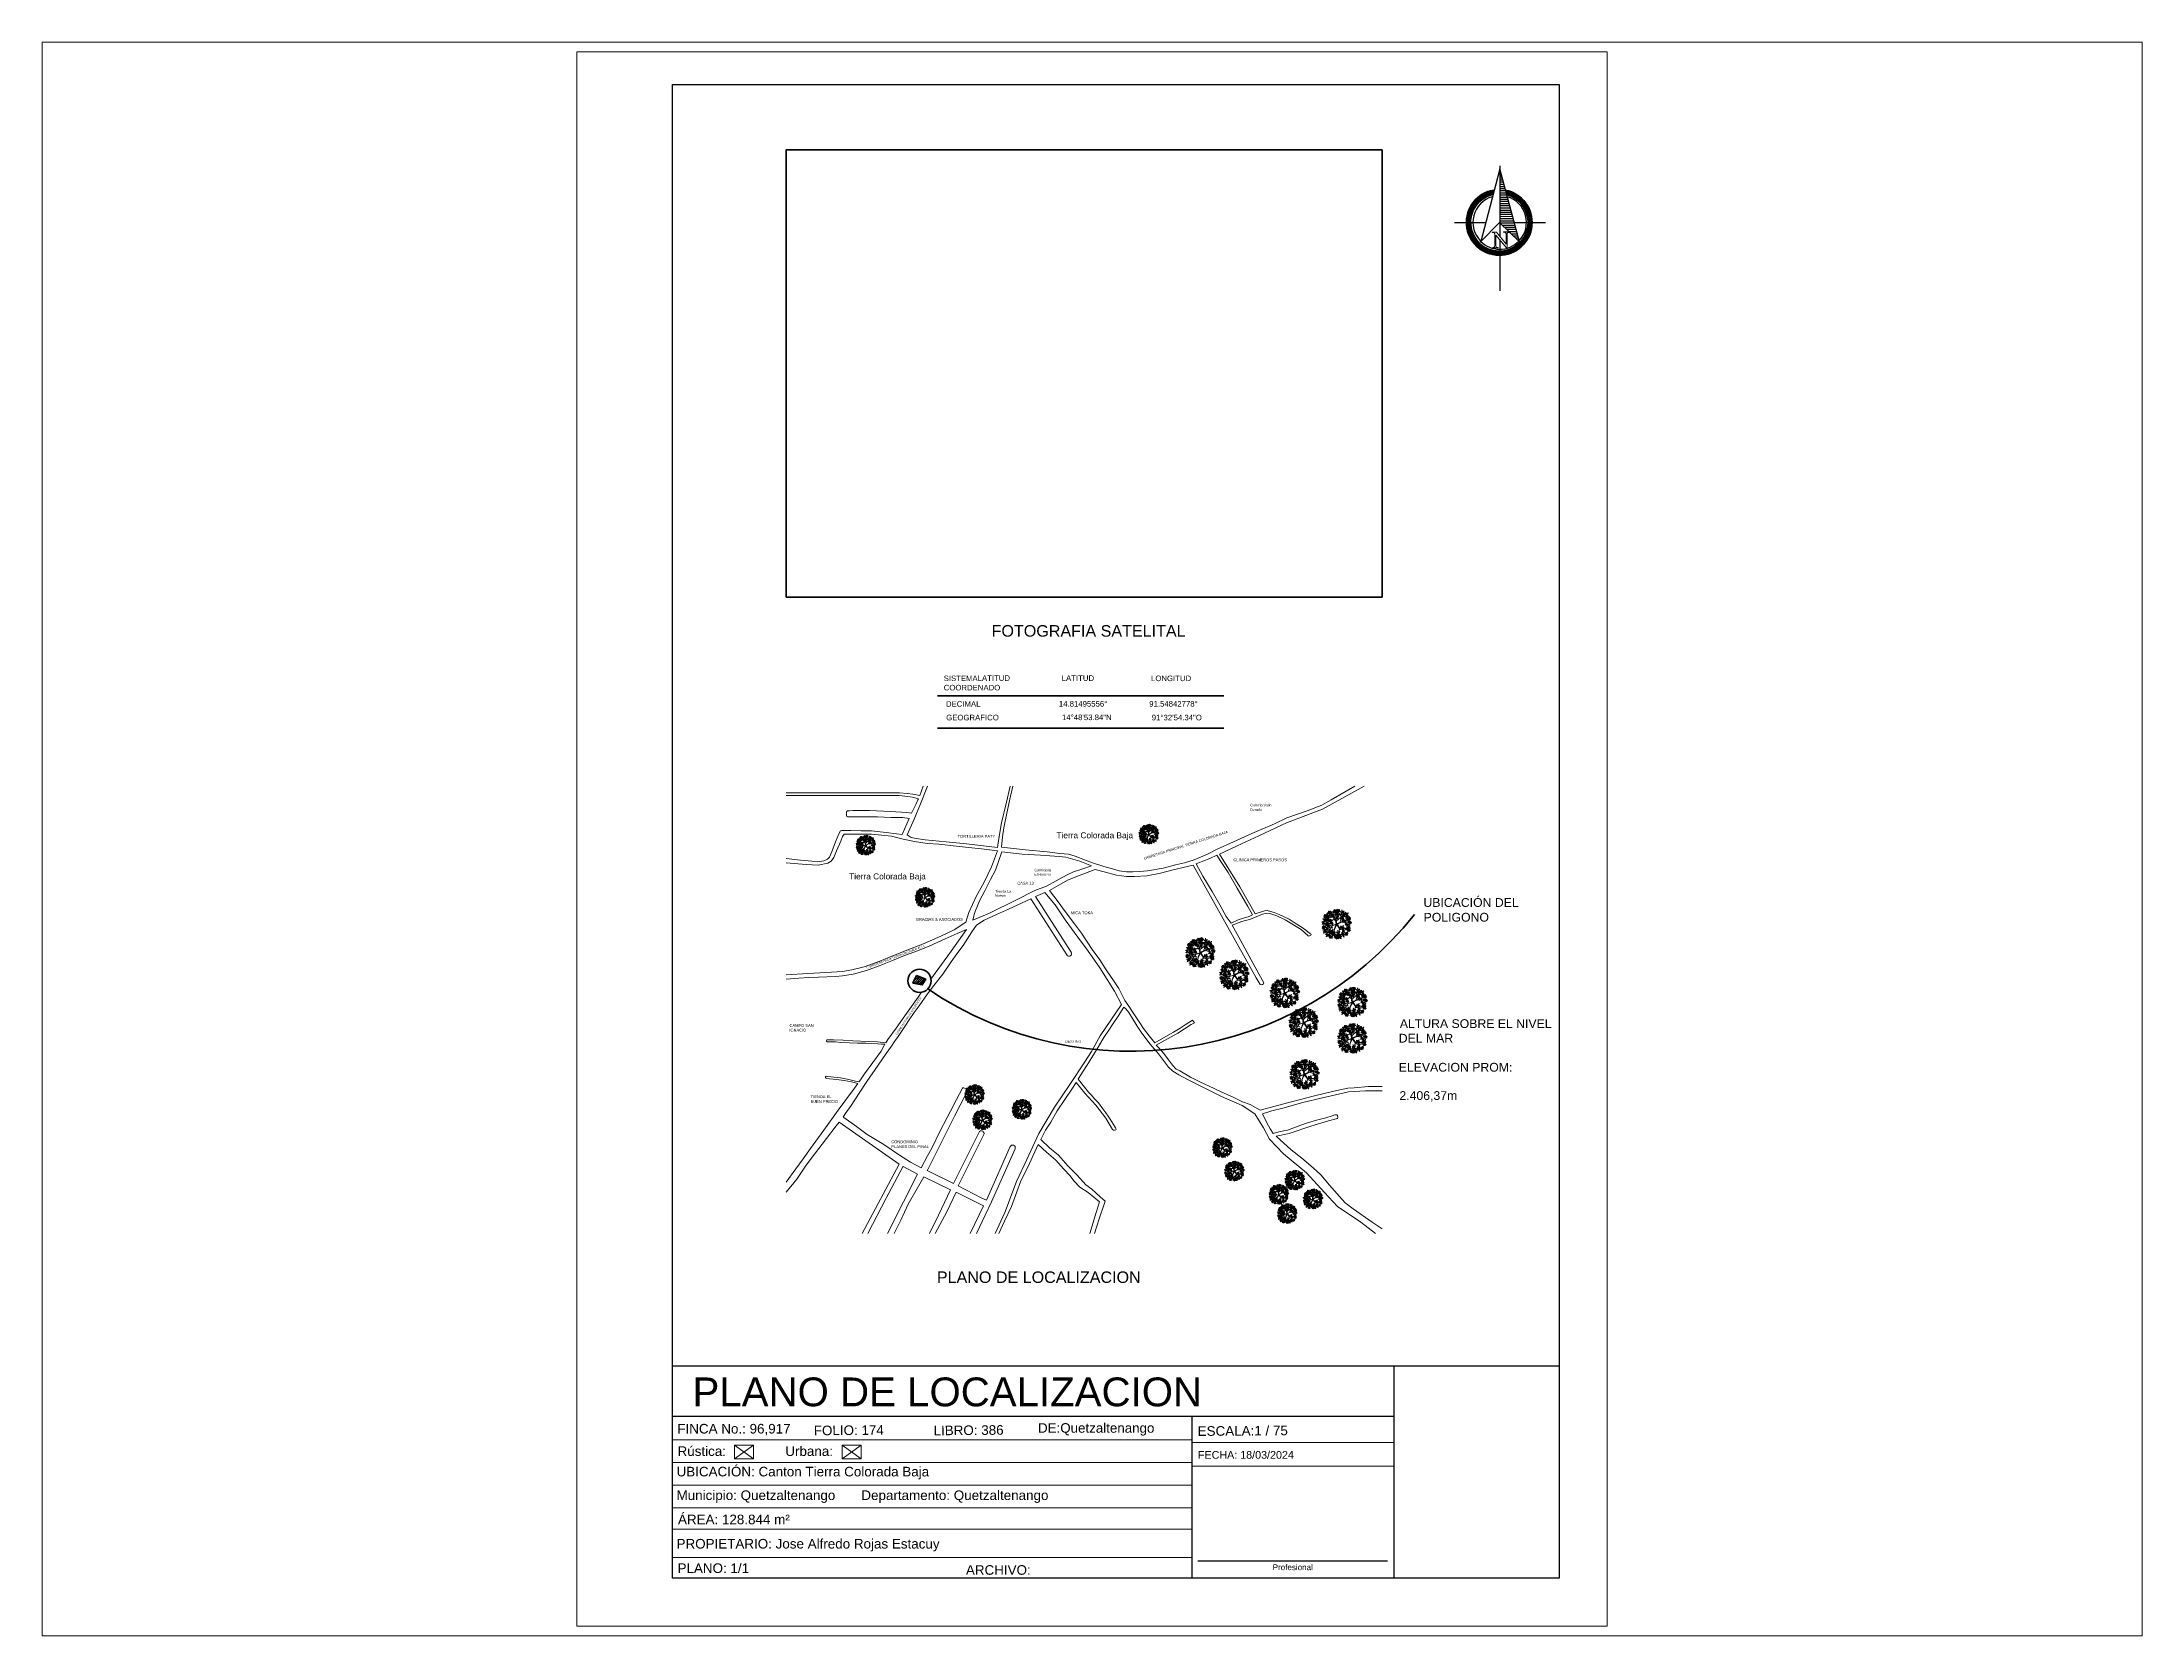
# Paper-space layout 'Layout1' of a CAD drawing. Header units: millimetres. Extents: x 26 to 231, y 20 to 176.
# The model-space entities are those that its viewports show. They can reach past a viewport. Long polylines and large blocks are cut down to what shows.
import ezdxf

# ---------------------------------------------------------------- set-up
doc = ezdxf.new("R2010")
doc.units = ezdxf.units.MM
for name, color, linetype in [('PDF_0', 7, 'Continuous'), ('PDF_10 Formato', 7, 'Continuous'), ('PDF_CVL_CUADCON_TIT', 7, 'Continuous'), ('PDF_FORMATO', 7, 'Continuous'), ('PDF_outline', 7, 'Continuous'), ('PDF_Text', 7, 'Continuous')]:
    doc.layers.add(name, color=color, linetype=linetype)
doc.styles.add('PDF Arial-BoldMT', font='arial.ttf')
doc.styles.add('PDF ArialMT', font='arial.ttf')

msp = doc.modelspace()

# ---------------------------------------------------------------- hatches: boundary and pattern name
at = {"layer": 'PDF_0', "transparency": 33554559}
msp.add_hatch(color=256, dxfattribs=at).paths.add_polyline_path([(2553.31, 1745.98), (2553.28, 1746), (2553.25, 1746.03), (2553.22, 1746), (2553.19, 1745.98), (2553.22, 1745.95), (2553.25, 1745.92), (2553.28, 1745.95)])

# ---------------------------------------------------------------- linework, layer by layer
at = {"layer": 'PDF_0', "lineweight": 100}
msp.add_lwpolyline([(2453.51, 1686.25), (2453.51, 1748.72), (2536.79, 1748.72), (2536.79, 1686.25)], close=True, dxfattribs=at)
at = {"layer": 'PDF_0', "lineweight": 30}
for points in [[(2553.25, 1746.51), (2553.25, 1736.68)], [(2550.51, 1735.81), (2553.22, 1738.58), (2556.02, 1735.87), (2553.25, 1746.06), (2550.54, 1735.75)], [(2551.24, 1738.55), (2546.92, 1738.55)], [(2559.66, 1738.55), (2555.28, 1738.55)], [(2553.25, 1736.18), (2553.25, 1729.03)]]:
    msp.add_lwpolyline(points, dxfattribs=at)
at = {"layer": 'PDF_0', "lineweight": 25}
for points in [[(2553.33, 1745.69), (2553.25, 1745.69)], [(2553.42, 1745.38), (2553.25, 1745.38)], [(2553.5, 1745.07), (2553.25, 1745.07)], [(2553.59, 1744.79), (2553.25, 1744.79)], [(2553.67, 1744.48), (2553.25, 1744.48)], [(2553.76, 1744.2), (2553.25, 1744.2)], [(2553.84, 1743.89), (2553.25, 1743.89)], [(2553.93, 1743.58), (2553.25, 1743.58)], [(2549.64, 1740.41), (2548.99, 1740.41)], [(2549.66, 1740.5), (2549.01, 1740.5)], [(2549.72, 1740.58), (2549.04, 1740.58)], [(2549.75, 1740.67), (2549.1, 1740.67)], [(2549.8, 1740.75), (2549.13, 1740.75)], [(2549.86, 1740.84), (2549.18, 1740.84)], [(2549.92, 1740.89), (2549.21, 1740.89)], [(2549.97, 1740.98), (2549.27, 1740.98)], [(2550.03, 1741.06), (2549.32, 1741.06)], [(2550.09, 1741.15), (2549.38, 1741.15)], [(2550.17, 1741.23), (2549.44, 1741.23)], [(2550.23, 1741.32), (2549.49, 1741.32)], [(2550.31, 1741.37), (2549.55, 1741.37)], [(2550.4, 1741.46), (2549.61, 1741.46)], [(2550.48, 1741.54), (2549.66, 1741.54)], [(2550.57, 1741.63), (2549.75, 1741.63)], [(2550.68, 1741.71), (2549.8, 1741.71)], [(2550.76, 1741.77), (2549.89, 1741.77)], [(2550.88, 1741.85), (2549.97, 1741.85)], [(2550.99, 1741.94), (2550.06, 1741.94)], [(2551.13, 1742.02), (2550.14, 1742.02)], [(2551.27, 1742.11), (2550.23, 1742.11)], [(2551.41, 1742.19), (2550.34, 1742.19)], [(2551.61, 1742.25), (2550.45, 1742.25)], [(2551.81, 1742.33), (2550.54, 1742.33)], [(2552.04, 1742.42), (2550.68, 1742.42)], [(2552.26, 1742.5), (2550.79, 1742.5)], [(2552.26, 1742.59), (2550.93, 1742.59)], [(2552.29, 1742.64), (2551.08, 1742.64)], [(2552.32, 1742.73), (2551.24, 1742.73)], [(2552.35, 1742.81), (2551.41, 1742.81)], [(2552.35, 1742.9), (2551.64, 1742.9)], [(2552.37, 1742.98), (2551.87, 1742.98)], [(2552.4, 1743.07), (2552.18, 1743.07)], [(2553.98, 1743.29), (2553.25, 1743.29)], [(2554.49, 1742.98), (2554.07, 1742.98), (2553.25, 1742.98)], [(2554.15, 1742.67), (2553.25, 1742.67)], [(2554.24, 1742.39), (2553.25, 1742.39)], [(2554.32, 1742.08), (2553.25, 1742.08)], [(2554.41, 1741.77), (2553.25, 1741.8)], [(2554.49, 1741.49), (2553.25, 1741.49)], [(2554.58, 1741.18), (2553.25, 1741.18)], [(2554.66, 1740.89), (2553.25, 1740.89)], [(2554.75, 1740.58), (2553.25, 1740.58)], [(2554.18, 1743.07), (2554.07, 1743.07)], [(2554.72, 1742.9), (2554.1, 1742.9)], [(2554.94, 1742.81), (2554.13, 1742.81)], [(2555.11, 1742.73), (2554.15, 1742.73)], [(2555.28, 1742.64), (2554.15, 1742.64)], [(2555.42, 1742.59), (2554.18, 1742.59)], [(2555.57, 1742.5), (2554.21, 1742.5)], [(2555.68, 1742.42), (2554.32, 1742.42)], [(2555.82, 1742.33), (2554.55, 1742.33)], [(2555.9, 1742.25), (2554.75, 1742.25)], [(2556.02, 1742.19), (2554.92, 1742.19)], [(2556.13, 1742.11), (2555.09, 1742.11)], [(2556.21, 1742.02), (2555.23, 1742.02)], [(2556.3, 1741.94), (2555.37, 1741.94)], [(2556.38, 1741.85), (2555.48, 1741.85)], [(2556.47, 1741.77), (2555.59, 1741.77)], [(2556.55, 1741.71), (2555.68, 1741.71)], [(2556.61, 1741.63), (2555.79, 1741.63)], [(2556.69, 1741.54), (2555.88, 1741.54)], [(2556.75, 1741.46), (2555.96, 1741.46)], [(2556.81, 1741.37), (2556.05, 1741.37)], [(2556.86, 1741.32), (2556.1, 1741.32)], [(2556.92, 1741.23), (2556.19, 1741.23)], [(2556.98, 1741.15), (2556.24, 1741.15)], [(2557.03, 1741.06), (2556.33, 1741.06)], [(2557.09, 1740.98), (2556.38, 1740.98)], [(2557.15, 1740.89), (2556.44, 1740.89)], [(2557.18, 1740.84), (2556.5, 1740.84)], [(2557.23, 1740.75), (2556.55, 1740.75)], [(2557.26, 1740.67), (2556.61, 1740.67)], [(2557.32, 1740.58), (2556.64, 1740.58)], [(2557.34, 1740.5), (2556.69, 1740.5)], [(2557.37, 1740.41), (2556.72, 1740.41)], [(2549.18, 1739), (2548.59, 1739)], [(2549.18, 1738.92), (2548.59, 1738.92)], [(2549.18, 1738.83), (2548.59, 1738.83)], [(2549.18, 1738.75), (2548.59, 1738.75)], [(2549.15, 1738.66), (2548.59, 1738.66)], [(2549.15, 1738.61), (2548.59, 1738.61)], [(2549.15, 1738.52), (2548.59, 1738.52)], [(2549.15, 1738.44), (2548.59, 1738.44)], [(2549.18, 1738.35), (2548.59, 1738.35)], [(2549.18, 1738.27), (2548.59, 1738.27)], [(2549.18, 1738.21), (2548.59, 1738.21)], [(2549.21, 1739.23), (2548.62, 1739.23)], [(2549.21, 1739.14), (2548.62, 1739.14)], [(2549.18, 1739.09), (2548.62, 1739.09)], [(2549.18, 1738.13), (2548.62, 1738.13)], [(2549.21, 1738.04), (2548.62, 1738.04)], [(2549.21, 1737.96), (2548.62, 1737.96)], [(2549.24, 1739.4), (2548.65, 1739.4)], [(2549.24, 1739.31), (2548.65, 1739.31)], [(2549.21, 1737.87), (2548.65, 1737.87)], [(2549.24, 1737.79), (2548.65, 1737.79)], [(2549.3, 1739.54), (2548.67, 1739.54)], [(2549.27, 1739.48), (2548.67, 1739.48)], [(2549.27, 1737.73), (2548.67, 1737.73)], [(2549.27, 1737.65), (2548.67, 1737.65)], [(2549.3, 1739.62), (2548.7, 1739.62)], [(2549.3, 1737.56), (2548.7, 1737.56)], [(2549.32, 1737.48), (2548.7, 1737.48)], [(2549.32, 1739.71), (2548.73, 1739.71)], [(2549.38, 1739.88), (2548.76, 1739.88)], [(2549.35, 1739.79), (2548.76, 1739.79)], [(2549.41, 1739.96), (2548.79, 1739.96)], [(2549.44, 1740.02), (2548.82, 1740.02)], [(2549.47, 1740.1), (2548.84, 1740.1)], [(2549.49, 1740.19), (2548.87, 1740.19)], [(2549.55, 1740.27), (2548.9, 1740.27)], [(2549.58, 1740.36), (2548.93, 1740.36)], [(2554.8, 1740.27), (2553.25, 1740.27)], [(2554.89, 1739.99), (2553.25, 1739.99)], [(2554.97, 1739.68), (2553.25, 1739.68)], [(2555.06, 1739.37), (2553.25, 1739.4)], [(2555.14, 1739.09), (2553.25, 1739.09)], [(2555.23, 1738.77), (2553.25, 1738.77)], [(2555.31, 1738.49), (2553.31, 1738.49)], [(2555.4, 1738.18), (2553.62, 1738.18)], [(2555.48, 1737.87), (2553.93, 1737.87)], [(2555.57, 1737.59), (2554.24, 1737.59)], [(2557.43, 1740.36), (2556.78, 1740.36)], [(2557.46, 1740.27), (2556.81, 1740.27)], [(2557.49, 1740.19), (2556.84, 1740.19)], [(2557.51, 1740.1), (2556.89, 1740.1)], [(2557.54, 1740.02), (2556.92, 1740.02)], [(2557.57, 1739.96), (2556.95, 1739.96)], [(2557.6, 1739.88), (2556.98, 1739.88)], [(2557.6, 1739.79), (2557.01, 1739.79)], [(2557.63, 1739.71), (2557.03, 1739.71)], [(2557.66, 1737.48), (2557.03, 1737.48)], [(2557.66, 1739.62), (2557.06, 1739.62)], [(2557.66, 1739.54), (2557.06, 1739.54)], [(2557.66, 1737.56), (2557.06, 1737.56)], [(2557.68, 1739.48), (2557.09, 1739.48)], [(2557.68, 1737.73), (2557.09, 1737.73)], [(2557.68, 1737.65), (2557.09, 1737.65)], [(2557.71, 1739.4), (2557.12, 1739.4)], [(2557.71, 1739.31), (2557.12, 1739.31)], [(2557.71, 1737.87), (2557.12, 1737.87)], [(2557.71, 1737.79), (2557.12, 1737.79)], [(2557.74, 1739.23), (2557.15, 1739.23)], [(2557.74, 1739.14), (2557.15, 1739.14)], [(2557.74, 1739.09), (2557.15, 1739.09)], [(2557.74, 1738.04), (2557.15, 1738.04)], [(2557.74, 1737.96), (2557.15, 1737.96)], [(2557.77, 1739), (2557.18, 1739)], [(2557.77, 1738.92), (2557.18, 1738.92)], [(2557.77, 1738.83), (2557.18, 1738.83)], [(2557.77, 1738.75), (2557.18, 1738.75)], [(2557.77, 1738.35), (2557.18, 1738.35)], [(2557.77, 1738.27), (2557.18, 1738.27)], [(2557.77, 1738.21), (2557.18, 1738.21)], [(2557.74, 1738.13), (2557.18, 1738.13)], [(2557.77, 1738.66), (2557.2, 1738.66)], [(2557.77, 1738.61), (2557.2, 1738.61)], [(2557.77, 1738.52), (2557.2, 1738.52)], [(2557.77, 1738.44), (2557.2, 1738.44)], [(2549.35, 1737.39), (2548.73, 1737.39)], [(2549.35, 1737.31), (2548.76, 1737.31)], [(2549.38, 1737.25), (2548.79, 1737.25)], [(2549.41, 1737.17), (2548.82, 1737.17)], [(2549.44, 1737.08), (2548.82, 1737.08)], [(2549.49, 1737), (2548.84, 1737)], [(2549.52, 1736.91), (2548.9, 1736.91)], [(2549.55, 1736.85), (2548.93, 1736.85)], [(2549.61, 1736.77), (2548.96, 1736.77)], [(2549.64, 1736.68), (2548.99, 1736.68)], [(2549.69, 1736.6), (2549.01, 1736.6)], [(2549.72, 1736.52), (2549.07, 1736.52)], [(2549.78, 1736.43), (2549.1, 1736.43)], [(2549.83, 1736.37), (2549.15, 1736.37)], [(2549.89, 1736.29), (2549.18, 1736.29)], [(2549.95, 1736.2), (2549.24, 1736.2)], [(2550, 1736.12), (2549.3, 1736.12)], [(2550.06, 1736.04), (2549.32, 1736.04)], [(2550.12, 1735.98), (2549.38, 1735.98)], [(2550.2, 1735.89), (2549.44, 1735.89)], [(2550.26, 1735.81), (2549.49, 1735.81)], [(2550.34, 1735.72), (2549.58, 1735.72)], [(2550.43, 1735.64), (2549.64, 1735.64)], [(2550.51, 1735.56), (2549.69, 1735.56)], [(2550.6, 1735.5), (2549.78, 1735.5)], [(2550.71, 1735.41), (2549.83, 1735.41)], [(2550.82, 1735.33), (2549.92, 1735.33)], [(2550.93, 1735.24), (2550, 1735.24)], [(2551.05, 1735.16), (2550.09, 1735.16)], [(2551.19, 1735.08), (2550.17, 1735.08)], [(2551.33, 1735.02), (2550.26, 1735.02)], [(2551.47, 1734.93), (2550.37, 1734.93)], [(2551.67, 1734.85), (2550.48, 1734.85)], [(2551.87, 1734.76), (2550.6, 1734.76)], [(2552.15, 1734.68), (2550.71, 1734.68)], [(2552.52, 1734.62), (2550.85, 1734.62)], [(2555.37, 1734.54), (2553.19, 1734.54), (2550.99, 1734.54)], [(2555.51, 1734.62), (2553.84, 1734.62)], [(2555.65, 1734.68), (2554.21, 1734.68)], [(2555.76, 1734.76), (2554.49, 1734.76)], [(2555.62, 1737.28), (2554.55, 1737.28)], [(2555.88, 1734.85), (2554.69, 1734.85)], [(2555.71, 1736.97), (2554.86, 1736.97)], [(2555.99, 1734.93), (2554.89, 1734.93)], [(2556.07, 1735.02), (2555.03, 1735.02)], [(2555.79, 1736.68), (2555.17, 1736.68)], [(2556.19, 1735.08), (2555.17, 1735.08)], [(2556.27, 1735.16), (2555.31, 1735.16)], [(2556.36, 1735.24), (2555.42, 1735.24)], [(2555.88, 1736.37), (2555.48, 1736.37)], [(2556.44, 1735.33), (2555.54, 1735.33)], [(2556.53, 1735.41), (2555.65, 1735.41)], [(2556.58, 1735.5), (2555.76, 1735.5)], [(2555.96, 1736.06), (2555.79, 1736.06)], [(2556.67, 1735.56), (2555.85, 1735.56)], [(2556.72, 1735.64), (2555.93, 1735.64)], [(2556.78, 1735.72), (2556.02, 1735.72)], [(2556.86, 1735.81), (2556.1, 1735.81)], [(2556.92, 1735.89), (2556.16, 1735.89)], [(2556.98, 1735.98), (2556.24, 1735.98)], [(2557.03, 1736.04), (2556.3, 1736.04)], [(2557.06, 1736.12), (2556.36, 1736.12)], [(2557.12, 1736.2), (2556.41, 1736.2)], [(2557.18, 1736.29), (2556.47, 1736.29)], [(2557.2, 1736.37), (2556.53, 1736.37)], [(2557.26, 1736.43), (2556.58, 1736.43)], [(2557.29, 1736.52), (2556.64, 1736.52)], [(2557.34, 1736.6), (2556.67, 1736.6)], [(2557.37, 1736.68), (2556.72, 1736.68)], [(2557.4, 1736.77), (2556.75, 1736.77)], [(2557.43, 1736.85), (2556.81, 1736.85)], [(2557.46, 1736.91), (2556.84, 1736.91)], [(2557.49, 1737), (2556.86, 1737)], [(2557.51, 1737.08), (2556.89, 1737.08)], [(2557.54, 1737.17), (2556.95, 1737.17)], [(2557.57, 1737.25), (2556.98, 1737.25)], [(2557.63, 1737.39), (2557.01, 1737.39)], [(2557.6, 1737.31), (2557.01, 1737.31)], [(2555.23, 1734.45), (2553.19, 1734.45), (2551.13, 1734.45)], [(2555.06, 1734.37), (2553.19, 1734.37), (2551.3, 1734.37)], [(2554.86, 1734.28), (2553.19, 1734.28), (2551.5, 1734.28)], [(2554.66, 1734.2), (2553.19, 1734.2), (2551.7, 1734.2)], [(2554.38, 1734.14), (2553.19, 1734.14), (2551.98, 1734.14)], [(2554.04, 1734.06), (2553.19, 1734.06), (2552.32, 1734.06)], [(2553.33, 1733.97), (2553.19, 1733.97), (2553.02, 1733.97)]]:
    msp.add_lwpolyline(points, dxfattribs=at)
at = {"layer": 'PDF_0', "lineweight": 20}
for points in [[(2553.22, 1737.62), (2553.19, 1737.62)], [(2448.93, 1565.84), (2446.31, 1567.78)], [(2446.31, 1565.84), (2448.93, 1567.78)], [(2463.98, 1565.84), (2461.36, 1567.78)], [(2461.36, 1565.84), (2463.98, 1567.78)]]:
    msp.add_lwpolyline(points, dxfattribs=at)
at = {"layer": 'PDF_0', "lineweight": 30}
msp.add_lwpolyline([(2550.62, 1735.92, 0.194727), (2553.21, 1734.85, 0.204974), (2555.93, 1735.99)], format="xyb", dxfattribs=at)
at = {"layer": 'PDF_0', "lineweight": 20}
for points in [[(2554.21, 1735.02), (2552.71, 1736.83), (2552.71, 1735.3), (2552.8, 1735.13), (2552.88, 1735.1), (2553.02, 1735.1), (2553.02, 1735.05), (2552.26, 1735.05), (2552.26, 1735.1), (2552.43, 1735.1), (2552.52, 1735.16), (2552.57, 1735.24), (2552.57, 1735.33), (2552.57, 1737), (2552.4, 1737.17), (2552.29, 1737.17), (2552.2, 1737.17), (2552.2, 1737.25), (2552.8, 1737.25), (2554.15, 1735.56), (2554.15, 1737.05), (2553.96, 1737.22), (2553.79, 1737.22), (2553.79, 1737.28), (2554.55, 1737.28), (2554.55, 1737.19), (2554.41, 1737.19), (2554.27, 1737.14), (2554.27, 1737.05), (2554.27, 1735.02)], [(2446.31, 1565.84), (2448.93, 1565.84), (2448.93, 1567.78), (2446.31, 1567.78)], [(2461.36, 1565.84), (2463.98, 1565.84), (2463.98, 1567.78), (2461.36, 1567.78)]]:
    msp.add_lwpolyline(points, close=True, dxfattribs=at)
at = {"layer": 'PDF_0', "lineweight": 50}
for points in [[(2474.66, 1672.47), (2514.7, 1672.47)], [(2474.66, 1667.95), (2514.7, 1667.95)]]:
    msp.add_lwpolyline(points, dxfattribs=at)
at = {"layer": 'PDF_0', "lineweight": 9}
for points in [[(2472.68, 1659.82), (2472.2, 1658.52), (2471.24, 1658.72), (2470.42, 1658.8), (2469.35, 1658.91), (2468.22, 1658.91), (2453.51, 1658.91)], [(2453.51, 1649.74), (2455.54, 1649.51), (2457.12, 1649.37), (2457.91, 1649.28), (2458.79, 1649.4), (2459.3, 1649.65), (2459.58, 1649.9), (2459.95, 1650.81), (2460.43, 1652.05), (2460.88, 1653.18), (2461.1, 1653.58), (2461.24, 1653.63), (2461.41, 1653.66), (2461.67, 1653.66), (2462.57, 1653.66), (2464.01, 1653.6), (2465.45, 1653.6), (2467.51, 1653.35), (2468.93, 1653.18), (2469.72, 1653.07), (2470.71, 1655.33), (2469.83, 1655.47), (2469.21, 1655.47), (2468.16, 1655.47), (2466.27, 1655.55), (2464.58, 1655.55), (2462.09, 1655.55), (2461.98, 1655.61), (2461.95, 1655.72), (2461.95, 1655.86), (2461.95, 1656.03), (2461.95, 1656.23), (2461.98, 1656.31), (2462.06, 1656.37), (2462.35, 1656.4), (2462.85, 1656.43), (2465.17, 1656.43), (2468.11, 1656.31), (2470.39, 1656.15), (2471.02, 1656.06), (2471.3, 1656.6), (2471.67, 1657.36), (2471.92, 1657.9), (2472, 1658.04), (2471.69, 1658.15), (2471.16, 1658.29), (2470.54, 1658.38), (2469.32, 1658.55), (2467.85, 1658.55), (2465.59, 1658.55), (2453.51, 1658.55)], [(2473.28, 1659.82), (2472.31, 1657.36), (2471.41, 1655.24), (2470.45, 1653.01), (2470.99, 1652.67), (2471.67, 1652.5), (2472.94, 1652.33), (2475.87, 1652.05), (2478.7, 1651.77), (2483.05, 1651.26), (2483.22, 1652.5), (2483.61, 1654.73), (2484.29, 1657.61), (2484.83, 1659.82)], [(2532.97, 1659.82), (2529.7, 1657.92), (2528.37, 1657.19), (2526.34, 1656.4), (2523.49, 1655.41), (2521.76, 1654.59), (2518.6, 1653.21), (2516.03, 1652.05), (2513.77, 1651.03), (2512.42, 1650.33), (2510.55, 1649.54), (2509.17, 1649.11), (2507.93, 1648.83), (2506.2, 1648.38), (2504, 1647.98), (2502.9, 1647.9), (2501.97, 1647.87), (2501.06, 1647.87), (2500.05, 1648.01), (2499.14, 1648.27), (2497.9, 1648.63), (2496.32, 1649.11), (2495.36, 1649.51), (2493.92, 1650.07), (2492.96, 1650.33), (2491.77, 1650.41), (2489.99, 1650.64), (2486.97, 1650.95), (2483.61, 1651.29), (2483.75, 1652.73), (2483.95, 1654), (2484.37, 1656.06), (2484.85, 1658.43), (2485.19, 1659.82)], [(2536.79, 1617.85), (2534.89, 1617.85), (2532.89, 1617.71), (2532.01, 1617.65), (2530.49, 1617.32), (2529.1, 1617.01), (2526.99, 1616.47), (2525.77, 1616.16), (2523.6, 1615.59), (2521.65, 1615.06), (2519.76, 1614.58), (2518.37, 1615.37), (2517.3, 1615.73), (2515.97, 1616.36), (2514.42, 1617.09), (2513.32, 1617.6), (2511.31, 1618.53), (2510.01, 1619.18), (2508.52, 1620.06), (2508.04, 1620.31), (2507.53, 1620.85), (2506.94, 1621.61), (2506.29, 1622.48), (2505.55, 1623.3), (2505.24, 1623.67), (2506.4, 1624.29), (2508.24, 1625.34), (2510.13, 1626.52), (2510.58, 1626.78), (2510.3, 1627.12), (2509.28, 1626.47), (2508.6, 1626.04), (2507.64, 1625.45), (2506.23, 1624.66), (2505.02, 1623.98), (2504.25, 1624.94), (2503.46, 1625.99), (2502.84, 1626.92), (2502.02, 1628.16), (2501.43, 1629.09), (2500.87, 1629.91), (2500.02, 1631.58), (2499.34, 1632.54), (2498.24, 1634.18), (2497.34, 1635.56), (2496.29, 1637), (2494.77, 1639.31), (2493.81, 1640.61), (2492.53, 1642.34), (2491.52, 1643.69), (2490.33, 1645.27), (2491.32, 1645.81), (2492.85, 1646.69), (2494.62, 1647.42), (2496.71, 1648.18), (2497.98, 1647.84), (2499.68, 1647.42), (2501.06, 1647.22), (2502.22, 1647.22), (2503.92, 1647.31), (2505.84, 1647.7), (2507.59, 1648.13), (2510.38, 1648.8), (2519.22, 1633.05), (2519.76, 1632.11), (2519.9, 1632.09), (2520.07, 1632.11), (2520.24, 1632.23), (2520.29, 1632.34), (2520.1, 1632.68), (2518.77, 1635.08), (2516.76, 1638.75), (2515.83, 1640.39), (2517.22, 1640.92), (2518.43, 1641.26), (2520.1, 1641.97), (2520.66, 1642.08), (2521.11, 1642.03), (2522.1, 1641.72), (2523.26, 1641.15), (2525.49, 1639.79), (2526.48, 1638.92), (2526.56, 1638.89), (2526.73, 1638.95), (2526.85, 1639.03), (2526.87, 1639.12), (2526.87, 1639.15), (2526.79, 1639.2), (2526.65, 1639.31), (2526.14, 1639.71), (2525.63, 1640.08), (2524.81, 1640.59), (2523.8, 1641.23), (2522.44, 1641.88), (2521.73, 1642.17), (2521.2, 1642.31), (2520.72, 1642.45), (2520.38, 1642.42), (2519.93, 1642.28), (2519.08, 1642), (2516.91, 1645.78), (2514.08, 1650.33), (2516.57, 1651.51), (2519.56, 1652.9), (2523.43, 1654.73), (2528.48, 1656.6), (2534.3, 1659.82)], [(2453.51, 1633.47), (2456.53, 1633.67), (2459.07, 1633.78), (2461.41, 1633.95), (2462.71, 1634.18), (2464.41, 1634.57), (2466.61, 1635.36), (2468.28, 1636.07), (2470.54, 1636.97), (2472.82, 1637.85), (2475.14, 1638.89), (2477, 1639.74), (2478.64, 1640.84), (2479.04, 1642.2), (2480.08, 1644.43), (2481.21, 1646.43), (2482.23, 1648.55), (2483.07, 1650.78), (2480.81, 1651.06), (2479.01, 1651.26), (2477.31, 1651.46), (2474.86, 1651.74), (2473.22, 1651.82), (2471.47, 1652.08), (2469.89, 1652.45), (2468.25, 1652.84), (2465.45, 1653.12), (2463.9, 1653.12), (2462.26, 1653.12), (2461.64, 1653.12), (2461.39, 1652.78), (2461.16, 1652.16), (2460.57, 1650.81), (2460.17, 1649.85), (2459.8, 1649.34), (2459.35, 1649.09), (2457.97, 1648.8), (2456.33, 1648.89), (2453.51, 1649.14)], [(2463.9, 1651.99), (2463.76, 1652.42)], [(2464.15, 1652.47), (2463.84, 1652.53)], [(2465.62, 1650.72), (2465.37, 1650.78), (2465.2, 1651.03), (2464.97, 1651.06), (2464.66, 1651.51), (2464.44, 1651.12), (2464.61, 1651.57), (2464.52, 1652.11), (2464.01, 1652.62)], [(2464.29, 1652.3), (2464.32, 1652.81)], [(2464.55, 1652.39), (2464.75, 1652.84), (2464.58, 1651.91), (2464.52, 1652.14), (2464.52, 1652.81)], [(2464.97, 1651.74), (2465.31, 1652.64)], [(2465.2, 1652.7), (2465.09, 1652.56), (2465.09, 1652.28), (2465.34, 1652.25), (2465.65, 1652.36)], [(2465.34, 1652.28), (2465.37, 1652.62)], [(2505.16, 1652.25), (2504.9, 1652.33), (2504.73, 1652.59), (2504.54, 1652.62), (2504.23, 1653.07), (2504, 1652.67), (2504.14, 1653.12), (2503.75, 1652.98), (2502.95, 1653.12)], [(2503.32, 1653.43), (2502.98, 1653.27)], [(2503.6, 1653.32), (2503.01, 1653.52)], [(2503.29, 1652.76), (2503.01, 1652.78)], [(2503.55, 1652.62), (2503.07, 1652.67)], [(2503.46, 1653.04), (2503.15, 1652.47)], [(2503.86, 1653.01), (2503.21, 1653.83)], [(2503.77, 1652.98), (2503.29, 1652.25)], [(2503.43, 1653.55), (2503.32, 1653.97)], [(2503.97, 1652.5), (2503.38, 1652.16)], [(2503.72, 1654), (2503.41, 1654.08)], [(2503.69, 1652.36), (2503.52, 1652.08)], [(2504.14, 1653.12), (2504.08, 1653.66), (2503.55, 1654.17)], [(2503.77, 1652.39), (2503.66, 1651.97)], [(2504.14, 1653.1), (2503.77, 1652.95)], [(2503.83, 1653.86), (2503.89, 1654.37)], [(2504, 1652.67), (2503.97, 1652.3), (2504.37, 1651.85)], [(2504.08, 1653.63), (2504.17, 1653.12), (2504.14, 1653.43), (2504.23, 1653.15), (2504.17, 1653.21), (2504.2, 1653.12), (2504.17, 1653.1), (2504.03, 1652.76), (2504.2, 1653.1), (2504.11, 1652.87), (2504.23, 1653.1), (2504.54, 1652.64), (2504.25, 1653.1), (2504.56, 1652.64), (2504.73, 1652.59)], [(2504.08, 1653.94), (2504.31, 1654.37), (2504.14, 1653.43), (2504.08, 1653.66), (2504.08, 1654.34)], [(2504.76, 1654.23), (2504.65, 1654.11), (2504.62, 1653.8), (2504.17, 1653.38), (2504.23, 1653.15), (2504.85, 1653.41), (2504.25, 1653.1), (2504.65, 1653.32), (2504.23, 1653.12)], [(2504.23, 1653.12), (2504.4, 1653.18), (2504.23, 1653.12)], [(2504.48, 1652.7), (2504.37, 1652.16)], [(2504.51, 1652.73), (2505.44, 1652.76)], [(2504.54, 1653.29), (2504.85, 1654.17)], [(2504.65, 1653.83), (2504.9, 1653.8), (2505.21, 1653.91)], [(2504.73, 1653.35), (2505.47, 1653.04)], [(2504.76, 1652.5), (2504.76, 1652.19), (2504.85, 1652.02)], [(2504.82, 1653.41), (2505.44, 1653.38)], [(2504.9, 1653.83), (2504.93, 1654.17)], [(2504.93, 1652.73), (2505.36, 1652.59)], [(2505.02, 1653.41), (2505.3, 1653.75)], [(2505.04, 1653.24), (2505.47, 1653.27)], [(2463.39, 1651.57), (2464.21, 1651.43), (2463.73, 1650.7)], [(2463.76, 1651.88), (2463.42, 1651.71)], [(2463.73, 1651.23), (2463.45, 1651.26)], [(2464.04, 1651.8), (2463.48, 1651.97)], [(2463.98, 1651.09), (2463.5, 1651.12)], [(2463.9, 1651.49), (2463.59, 1650.92)], [(2464.29, 1651.46), (2463.67, 1652.28)], [(2464.41, 1650.98), (2463.81, 1650.61)], [(2464.13, 1650.81), (2463.96, 1650.53)], [(2464.24, 1650.84), (2464.1, 1650.41)], [(2464.61, 1651.54), (2464.21, 1651.43), (2464.61, 1651.57)], [(2464.44, 1651.12), (2464.41, 1650.75), (2464.83, 1650.3)], [(2464.55, 1650.64), (2464.44, 1650.33)], [(2464.55, 1652.08), (2464.61, 1651.57), (2464.61, 1651.88), (2464.66, 1651.6), (2465.09, 1651.77), (2464.69, 1651.57), (2464.83, 1651.66), (2464.66, 1651.6), (2464.63, 1651.68), (2464.63, 1651.57), (2464.61, 1651.54), (2464.49, 1651.2), (2464.63, 1651.54), (2464.55, 1651.34), (2464.69, 1651.57)], [(2465.09, 1652.28), (2464.61, 1651.82), (2464.66, 1651.63), (2465.28, 1651.88), (2464.72, 1651.57), (2465, 1651.09), (2465.2, 1651.03)], [(2464.94, 1651.15), (2464.83, 1650.61), (2464.63, 1650.3)], [(2464.69, 1651.57), (2465, 1651.09), (2464.69, 1651.57)], [(2464.8, 1650.61), (2465, 1650.33)], [(2464.94, 1651.2), (2465.88, 1651.2)], [(2465.17, 1651.8), (2465.9, 1651.49)], [(2465.2, 1650.95), (2465.23, 1650.64), (2465.28, 1650.47)], [(2465.25, 1651.88), (2465.88, 1651.85)], [(2465.37, 1651.18), (2465.79, 1651.06)], [(2465.48, 1651.88), (2465.76, 1652.19)], [(2465.48, 1651.68), (2465.9, 1651.71)], [(2504.08, 1652.19), (2504, 1651.85)], [(2504.54, 1651.88), (2504.37, 1652.16), (2504.2, 1651.85)], [(2487.71, 1644.09), (2484.6, 1642.65), (2482.93, 1641.88), (2481.18, 1641.09), (2480.11, 1640.42), (2479.46, 1639.46), (2478.25, 1637.59), (2477.37, 1636.41), (2476.58, 1635.3), (2475.39, 1633.58), (2474.15, 1632), (2473.28, 1630.81), (2472.09, 1629.15), (2471.41, 1628.19), (2470.73, 1627.17), (2470.11, 1626.27), (2469.15, 1624.86), (2468.64, 1624.15), (2468.25, 1623.53), (2467.51, 1622.48), (2466.38, 1620.85), (2464.8, 1618.56), (2463.7, 1616.95), (2462.6, 1615.23), (2461.78, 1614.07), (2461.5, 1613.59), (2461.56, 1613.56), (2463.33, 1612.29), (2464.86, 1611.19), (2467.15, 1609.78), (2469.38, 1608.28), (2470.9, 1607.29), (2472.37, 1606.5), (2473.28, 1608.19), (2473.87, 1609.27), (2475.05, 1611.7), (2476.49, 1614.44), (2477.34, 1616.07), (2478.16, 1617.65), (2478.19, 1617.68), (2478.22, 1617.68), (2478.25, 1617.68), (2478.33, 1617.68), (2478.53, 1617.6), (2478.7, 1617.49), (2478.81, 1617.34), (2478.81, 1617.23), (2478.61, 1616.81), (2477.06, 1613.73), (2475.34, 1610.26), (2473.25, 1606.19), (2473.22, 1606.13), (2476.89, 1604.33)], [(2471.67, 1644.28), (2472.48, 1644.14), (2472, 1643.41)], [(2472.03, 1644.6), (2471.69, 1644.45)], [(2472, 1643.95), (2471.72, 1643.97)], [(2472.31, 1644.51), (2471.75, 1644.68)], [(2472.26, 1643.8), (2471.78, 1643.86)], [(2472.17, 1644.2), (2471.86, 1643.66)], [(2472.57, 1644.17), (2471.95, 1644.99)], [(2472.17, 1644.71), (2472.03, 1645.13)], [(2472.68, 1643.69), (2472.09, 1643.35)], [(2472.43, 1645.19), (2472.12, 1645.24)], [(2473.9, 1643.44), (2473.61, 1643.49), (2473.47, 1643.75), (2473.25, 1643.8), (2472.94, 1644.26), (2472.71, 1643.83), (2472.88, 1644.28), (2472.79, 1644.82), (2472.29, 1645.36)], [(2472.51, 1643.55), (2472.37, 1643.13)], [(2472.88, 1644.26), (2472.48, 1644.14), (2472.88, 1644.28)], [(2472.57, 1645.05), (2472.6, 1645.53)], [(2472.71, 1643.83), (2472.68, 1643.49), (2473.11, 1643.04)], [(2472.82, 1644.79), (2472.88, 1644.28), (2472.88, 1644.6), (2472.94, 1644.31), (2473.36, 1644.48), (2472.96, 1644.28), (2473.11, 1644.37), (2472.94, 1644.31), (2472.91, 1644.4), (2472.91, 1644.28), (2472.88, 1644.26), (2472.77, 1643.92), (2472.91, 1644.28), (2472.82, 1644.06), (2472.96, 1644.28)], [(2472.82, 1645.1), (2473.02, 1645.56), (2472.85, 1644.62), (2472.79, 1644.85), (2472.79, 1645.53)], [(2473.36, 1644.99), (2472.88, 1644.57), (2472.94, 1644.34), (2473.56, 1644.6), (2472.99, 1644.28), (2473.28, 1643.8), (2473.47, 1643.75)], [(2473.19, 1643.86), (2473.11, 1643.35), (2472.91, 1643.01)], [(2472.96, 1644.28), (2473.28, 1643.8), (2472.96, 1644.28)], [(2473.22, 1643.92), (2474.15, 1643.92)], [(2473.25, 1644.45), (2473.56, 1645.36)], [(2473.47, 1645.41), (2473.36, 1645.27), (2473.36, 1644.99), (2473.61, 1644.96), (2473.92, 1645.08)], [(2473.44, 1644.51), (2474.18, 1644.2)], [(2473.47, 1643.69), (2473.47, 1643.35), (2473.56, 1643.18)], [(2473.53, 1644.6), (2474.15, 1644.57)], [(2473.61, 1644.99), (2473.64, 1645.33)], [(2473.64, 1643.92), (2474.07, 1643.78)], [(2473.76, 1644.6), (2474.01, 1644.93)], [(2473.76, 1644.4), (2474.18, 1644.43)], [(2488.35, 1644.43), (2489.68, 1644.99), (2491.09, 1643.24), (2492.51, 1641.15), (2494.29, 1638.75), (2495.61, 1636.91), (2497.34, 1634.43), (2499.42, 1631.21), (2500.36, 1629.32), (2497.42, 1624.94), (2496.18, 1622.77), (2495.27, 1621.3), (2493.18, 1618.16), (2491.04, 1614.97), (2488.81, 1611.3), (2487.14, 1607.69), (2485.73, 1604.61), (2484.06, 1600.29), (2482.74, 1597.32)], [(2472.4, 1643.52), (2472.23, 1643.27)], [(2472.82, 1643.35), (2472.71, 1643.04)], [(2473.08, 1643.32), (2473.28, 1643.07)], [(2529.1, 1641.01), (2528.6, 1640.78)], [(2529.53, 1640.87), (2528.68, 1641.15)], [(2529.92, 1640.39), (2528.96, 1641.6)], [(2529.3, 1641.18), (2529.13, 1641.83)], [(2529.7, 1641.88), (2529.25, 1642)], [(2530.38, 1640.53), (2530.23, 1641.35), (2529.47, 1642.14)], [(2529.9, 1641.66), (2529.98, 1642.39)], [(2530.29, 1641.32), (2530.4, 1640.56), (2530.38, 1641.01), (2530.46, 1640.59), (2531.08, 1640.84), (2530.52, 1640.53), (2530.97, 1639.82), (2530.49, 1640.53), (2530.29, 1640.19), (2530.43, 1640.53), (2530.18, 1639.99), (2530.4, 1640.5), (2530.43, 1640.53), (2530.4, 1640.7), (2530.46, 1640.59), (2530.71, 1640.67), (2530.49, 1640.56)], [(2530.23, 1641.38), (2530.26, 1642.39)], [(2530.29, 1641.77), (2530.6, 1642.42), (2530.35, 1641.04), (2530.26, 1641.38)], [(2531.28, 1642.22), (2531.11, 1642.03), (2531.08, 1641.57), (2530.38, 1640.95), (2530.49, 1640.61), (2531.39, 1640.98), (2530.55, 1640.53), (2530.97, 1639.82), (2531.25, 1639.74)], [(2530.91, 1640.78), (2531.42, 1642.14)], [(2531.08, 1641.6), (2531.48, 1641.57), (2531.96, 1641.74)], [(2531.22, 1640.87), (2532.35, 1640.42)], [(2531.36, 1641.01), (2532.3, 1640.95)], [(2531.48, 1641.6), (2531.53, 1642.11)], [(2531.67, 1641.01), (2532.1, 1641.49)], [(2531.7, 1640.7), (2532.35, 1640.75)], [(2453.51, 1632.88), (2455.31, 1632.99), (2456.64, 1633.1), (2458.03, 1633.16), (2460.4, 1633.24), (2461.39, 1633.33), (2462.88, 1633.55), (2464.75, 1634.06), (2466.5, 1634.74), (2468.39, 1635.47), (2469.8, 1636.1), (2471.72, 1636.8), (2473.5, 1637.48), (2475.76, 1638.5), (2477.43, 1639.26), (2478.7, 1639.82), (2477.62, 1638.24), (2476.1, 1636.12), (2474.72, 1634.2), (2473.73, 1632.88)], [(2510.24, 1637.2), (2510.07, 1637.85)], [(2510.64, 1637.9), (2510.18, 1637.99)], [(2511.31, 1636.55), (2511.17, 1637.37), (2510.41, 1638.13)], [(2510.83, 1637.68), (2510.92, 1638.41)], [(2511.17, 1637.39), (2511.2, 1638.41)], [(2511.23, 1637.79), (2511.54, 1638.44), (2511.29, 1637.06), (2511.2, 1637.39)], [(2512.22, 1638.24), (2512.05, 1638.04), (2512.02, 1637.59), (2511.31, 1636.97), (2511.43, 1636.63), (2512.33, 1637), (2511.48, 1636.55), (2511.91, 1635.84), (2512.19, 1635.76)], [(2511.85, 1636.8), (2512.36, 1638.16)], [(2512.02, 1637.62), (2512.42, 1637.59), (2512.9, 1637.76)], [(2512.42, 1637.62), (2512.47, 1638.13)], [(2530.15, 1639.88), (2530.38, 1640.53), (2529.75, 1640.33), (2528.57, 1640.56)], [(2529.08, 1640.02), (2528.65, 1640.08)], [(2529.47, 1639.82), (2528.74, 1639.88)], [(2529.33, 1640.42), (2528.85, 1639.6)], [(2529.81, 1640.33), (2529.08, 1639.23)], [(2530.09, 1639.63), (2529.19, 1639.12)], [(2529.67, 1639.4), (2529.42, 1639)], [(2529.81, 1639.46), (2529.61, 1638.81)], [(2530.38, 1640.5), (2529.78, 1640.3)], [(2531.87, 1639.26), (2531.51, 1639.37), (2531.25, 1639.74), (2530.94, 1639.79), (2530.49, 1640.47), (2530.15, 1639.85), (2530.06, 1639.34), (2530.69, 1638.67)], [(2530.29, 1639.15), (2530.12, 1638.67)], [(2530.94, 1638.69), (2530.69, 1639.12), (2530.43, 1638.64)], [(2530.86, 1639.91), (2530.69, 1639.12)], [(2530.88, 1639.96), (2532.3, 1639.99)], [(2531.28, 1639.63), (2531.28, 1639.15), (2531.39, 1638.89)], [(2531.53, 1639.96), (2532.18, 1639.77)], [(2511.09, 1635.9), (2511.31, 1636.55), (2510.69, 1636.35), (2509.51, 1636.55)], [(2510.04, 1637.03), (2509.53, 1636.8)], [(2510.01, 1636.04), (2509.59, 1636.07)], [(2510.47, 1636.89), (2509.62, 1637.17)], [(2510.41, 1635.81), (2509.68, 1635.9)], [(2510.27, 1636.43), (2509.79, 1635.59)], [(2510.86, 1636.41), (2509.9, 1637.62)], [(2510.75, 1636.35), (2510.01, 1635.25)], [(2511.03, 1635.64), (2510.13, 1635.14)], [(2510.61, 1635.42), (2510.35, 1634.99)], [(2510.75, 1635.47), (2510.55, 1634.82)], [(2511.31, 1636.52), (2510.72, 1636.32)], [(2512.81, 1635.28), (2512.44, 1635.36), (2512.19, 1635.76), (2511.88, 1635.81), (2511.43, 1636.49), (2511.09, 1635.87), (2511, 1635.33), (2511.62, 1634.68)], [(2511.23, 1635.16), (2511.06, 1634.68)], [(2511.23, 1637.34), (2511.34, 1636.58), (2511.31, 1637.03), (2511.4, 1636.6), (2511.34, 1636.72), (2511.37, 1636.55), (2511.34, 1636.52), (2511.12, 1636.01), (2511.37, 1636.55), (2511.23, 1636.21), (2511.43, 1636.55), (2511.91, 1635.84), (2511.46, 1636.55), (2512.02, 1636.86), (2511.4, 1636.58), (2511.65, 1636.66), (2511.43, 1636.58)], [(2511.88, 1634.71), (2511.62, 1635.14), (2511.37, 1634.66)], [(2511.79, 1635.93), (2511.62, 1635.14)], [(2511.82, 1635.98), (2513.23, 1636.01)], [(2512.16, 1636.89), (2513.29, 1636.43)], [(2512.22, 1635.64), (2512.22, 1635.16), (2512.33, 1634.91)], [(2512.3, 1637), (2513.23, 1636.97)], [(2512.47, 1635.98), (2513.12, 1635.78)], [(2512.61, 1637.03), (2513.04, 1637.51)], [(2512.64, 1636.72), (2513.29, 1636.77)], [(2515.01, 1634.09), (2514.82, 1634.74)], [(2515.41, 1634.8), (2514.96, 1634.91)], [(2516.06, 1633.44), (2515.95, 1634.26), (2515.18, 1635.05)], [(2515.61, 1634.57), (2515.69, 1635.3)], [(2515.95, 1634.29), (2515.97, 1635.3)], [(2515.97, 1634.68), (2516.31, 1635.36), (2516.06, 1633.95), (2515.97, 1634.29)], [(2515.97, 1634.23), (2516.09, 1633.47), (2516.06, 1633.92), (2516.17, 1633.5), (2516.79, 1633.75), (2516.23, 1633.44), (2517.1, 1633.92), (2516.17, 1633.53), (2516.09, 1633.86), (2516.79, 1634.49), (2516.82, 1634.94), (2516.99, 1635.14)], [(2516.62, 1633.69), (2517.13, 1635.05)], [(2517.19, 1634.51), (2517.24, 1635.02)], [(2515.83, 1632.79), (2516.06, 1633.44), (2515.47, 1633.24), (2514.25, 1633.47)], [(2514.82, 1633.92), (2514.31, 1633.69)], [(2515.24, 1633.78), (2514.36, 1634.06)], [(2514.79, 1632.93), (2514.36, 1632.99)], [(2515.15, 1632.73), (2514.45, 1632.79)], [(2515.04, 1633.33), (2514.56, 1632.51)], [(2515.61, 1633.3), (2514.67, 1634.51)], [(2516.06, 1633.41), (2515.49, 1633.24), (2514.79, 1632.14)], [(2515.8, 1632.57), (2514.9, 1632.03)], [(2515.38, 1632.31), (2515.13, 1631.92)], [(2515.52, 1632.37), (2515.32, 1631.72)], [(2517.58, 1632.17), (2517.22, 1632.28), (2516.96, 1632.65), (2516.65, 1632.71), (2516.17, 1633.38), (2515.83, 1632.76), (2515.78, 1632.25), (2516.4, 1631.58)], [(2515.97, 1632.06), (2515.83, 1631.58)], [(2516.2, 1633.47), (2516.43, 1633.58), (2516.17, 1633.5), (2516.11, 1633.61), (2516.14, 1633.44), (2516.09, 1633.41), (2515.89, 1632.93), (2516.14, 1633.44), (2516, 1633.1), (2516.2, 1633.44), (2516.65, 1632.73), (2516.23, 1633.44), (2516.68, 1632.73), (2516.96, 1632.65)], [(2516.65, 1631.61), (2516.4, 1632.03), (2516.14, 1631.55)], [(2516.57, 1632.82), (2516.4, 1632.03)], [(2516.59, 1632.88), (2518.01, 1632.9)], [(2516.79, 1634.51), (2517.19, 1634.49), (2517.67, 1634.66)], [(2516.93, 1633.81), (2518.03, 1633.33)], [(2516.99, 1632.54), (2516.99, 1632.06), (2517.1, 1631.8)], [(2517.07, 1633.92), (2518.01, 1633.86)], [(2517.24, 1632.88), (2517.87, 1632.68)], [(2517.39, 1633.92), (2517.81, 1634.4)], [(2517.41, 1633.61), (2518.03, 1633.67)], [(2522.67, 1630.76), (2521.71, 1632)], [(2522.04, 1631.55), (2521.88, 1632.2)], [(2522.44, 1632.25), (2521.99, 1632.37)], [(2524.64, 1629.63), (2524.25, 1629.74), (2524.02, 1630.11), (2523.71, 1630.16), (2523.23, 1630.84), (2522.89, 1630.25), (2523.12, 1630.93), (2523.01, 1631.72), (2522.21, 1632.51)], [(2522.64, 1632.03), (2522.72, 1632.79)], [(2523.03, 1632.14), (2523.34, 1632.82), (2523.09, 1631.41), (2523.01, 1631.75), (2523.01, 1632.76)], [(2524.05, 1632.59), (2523.85, 1632.4), (2523.82, 1631.97), (2523.12, 1631.32), (2523.23, 1630.98), (2524.13, 1631.38), (2523.29, 1630.9), (2523.74, 1630.22), (2524.02, 1630.11)], [(2523.68, 1631.18), (2524.16, 1632.51)], [(2523.85, 1631.97), (2524.22, 1631.94), (2524.7, 1632.11)], [(2524.22, 1631.97), (2524.3, 1632.48)], [(2524.42, 1631.38), (2524.84, 1631.86)], [(2472.43, 1631.04), (2471.95, 1630.36), (2470.08, 1627.76), (2468.87, 1626.01), (2467.74, 1624.43), (2467.43, 1623.98), (2466.3, 1624.09), (2465.03, 1624.15), (2462.83, 1624.23), (2461.5, 1624.35), (2460.12, 1624.4), (2459.24, 1624.4), (2459.18, 1624.38), (2459.16, 1624.32), (2459.16, 1624.23), (2459.16, 1624.15), (2459.24, 1624.12), (2459.38, 1624.12), (2459.78, 1624.12), (2460, 1624.12), (2460.43, 1624.09), (2461.1, 1624.04), (2462.35, 1623.98), (2463.5, 1623.95), (2464.63, 1623.95), (2466.33, 1623.84), (2466.84, 1623.81), (2467.32, 1623.78), (2467.23, 1623.61), (2466.78, 1622.79), (2464.46, 1619.63), (2463.79, 1618.67), (2463.67, 1618.53), (2463.22, 1618.61), (2462.29, 1618.84), (2461.56, 1619.01), (2461.13, 1619.07), (2460.17, 1619.18), (2459.32, 1619.29), (2459.16, 1619.32), (2459.04, 1619.29), (2459.01, 1619.24), (2459.01, 1619.15), (2459.04, 1619.07), (2459.1, 1619.01), (2460.57, 1618.84), (2461.61, 1618.73), (2462.63, 1618.53), (2463.53, 1618.3), (2463.05, 1617.63), (2460.79, 1614.55), (2458.76, 1611.75), (2456.92, 1609.21), (2455.88, 1607.77), (2454.86, 1606.39), (2453.51, 1604.52)], [(2496.63, 1597.32), (2497.25, 1599.38), (2497.96, 1601.42), (2498.1, 1601.84), (2497.42, 1602.46), (2496.23, 1603.53), (2495.41, 1604.13), (2494.2, 1605.48), (2492.87, 1606.81), (2491.6, 1608.28), (2490.33, 1609.32), (2489.09, 1610.48), (2489.77, 1611.75), (2490.5, 1612.88), (2491.4, 1614.49), (2492.45, 1616.07), (2493.44, 1617.51), (2494.03, 1618.45), (2495.25, 1616.95), (2496.8, 1615.28), (2498.18, 1613.45), (2499.11, 1611.87), (2499.26, 1611.75), (2499.42, 1611.75), (2499.59, 1611.84), (2499.65, 1611.92), (2499.54, 1612.12), (2499.26, 1612.57), (2498.78, 1613.33), (2498.52, 1613.73), (2498.18, 1614.21), (2497.79, 1614.77), (2497.17, 1615.57), (2496.63, 1616.16), (2496.18, 1616.64), (2495.75, 1617.09), (2495.19, 1617.8), (2494.31, 1618.9), (2494.62, 1619.35), (2495.56, 1620.79), (2496.23, 1621.92), (2497.14, 1623.39), (2497.65, 1624.23), (2497.93, 1624.71), (2498.61, 1625.76), (2499.2, 1626.66), (2499.9, 1627.71), (2500.7, 1628.95), (2500.98, 1628.72), (2501.4, 1628.22), (2501.91, 1627.37), (2502.56, 1626.32), (2503.21, 1625.34), (2504.37, 1623.81), (2505.55, 1622.46), (2506.96, 1620.59), (2507.56, 1620), (2508.41, 1619.49), (2509.68, 1618.81), (2511.77, 1617.77), (2514.36, 1616.47), (2517.24, 1615.2), (2519.02, 1614.07), (2520.24, 1612.12), (2521.08, 1610.51), (2523.01, 1608.45), (2526.22, 1605.79), (2528.77, 1603.05), (2530.57, 1601.13), (2533.82, 1598.9), (2535.88, 1597.32)], [(2522.52, 1630.7), (2521.31, 1630.93)], [(2521.85, 1631.38), (2521.37, 1631.15)], [(2521.85, 1630.39), (2521.4, 1630.45)], [(2522.3, 1631.24), (2521.42, 1631.52)], [(2522.21, 1630.19), (2521.51, 1630.25)], [(2522.07, 1630.79), (2521.62, 1629.97)], [(2522.55, 1630.7), (2521.82, 1629.6)], [(2522.84, 1630.02), (2521.93, 1629.49)], [(2522.41, 1629.77), (2522.16, 1629.37)], [(2522.55, 1629.83), (2522.38, 1629.2)], [(2523.12, 1630.87), (2522.52, 1630.7), (2523.12, 1630.93)], [(2522.89, 1630.25), (2522.84, 1629.71), (2523.46, 1629.04)], [(2523.03, 1629.52), (2522.86, 1629.04)], [(2523.03, 1631.69), (2523.15, 1630.93), (2523.12, 1631.38), (2523.2, 1630.96), (2523.15, 1631.07), (2523.17, 1630.93), (2523.15, 1630.87), (2522.95, 1630.39), (2523.17, 1630.9), (2523.06, 1630.56), (2523.23, 1630.9), (2523.71, 1630.19), (2523.26, 1630.9), (2523.85, 1631.24), (2523.23, 1630.96), (2523.46, 1631.04), (2523.23, 1630.93)], [(2523.63, 1630.28), (2523.46, 1629.49), (2523.17, 1629.01)], [(2523.43, 1629.49), (2523.71, 1629.06)], [(2523.63, 1630.36), (2525.04, 1630.36)], [(2523.97, 1631.27), (2525.09, 1630.79)], [(2524.02, 1630.02), (2524.05, 1629.52), (2524.16, 1629.26)], [(2524.13, 1631.38), (2525.07, 1631.32)], [(2524.28, 1630.36), (2524.93, 1630.14)], [(2524.45, 1631.1), (2525.09, 1631.13)], [(2531.99, 1629.43), (2530.77, 1629.66)], [(2531.31, 1630.11), (2530.83, 1629.88)], [(2531.28, 1629.15), (2530.86, 1629.18)], [(2531.76, 1630), (2530.88, 1630.25)], [(2531.67, 1628.92), (2530.94, 1629.01)], [(2531.53, 1629.52), (2531.08, 1628.7)], [(2532.13, 1629.49), (2531.17, 1630.73)], [(2532.01, 1629.43), (2531.28, 1628.33)], [(2531.51, 1630.28), (2531.34, 1630.93)], [(2531.9, 1631.01), (2531.45, 1631.1)], [(2534.1, 1628.39), (2533.71, 1628.47), (2533.45, 1628.84), (2533.17, 1628.89), (2532.69, 1629.6), (2532.35, 1628.98), (2532.58, 1629.66), (2532.44, 1630.48), (2531.67, 1631.24)], [(2532.58, 1629.63), (2531.99, 1629.43), (2532.58, 1629.66)], [(2532.1, 1630.76), (2532.18, 1631.52)], [(2532.35, 1628.98), (2532.3, 1628.44), (2532.92, 1627.76)], [(2532.49, 1630.42), (2532.61, 1629.66), (2532.58, 1630.11), (2532.66, 1629.71), (2532.61, 1629.83), (2532.63, 1629.66), (2532.61, 1629.6), (2532.41, 1629.12), (2532.63, 1629.63), (2532.49, 1629.29), (2532.69, 1629.63), (2533.17, 1628.92), (2532.72, 1629.66), (2533.31, 1629.97), (2532.66, 1629.68), (2532.92, 1629.77), (2532.69, 1629.66)], [(2532.49, 1630.87), (2532.8, 1631.55), (2532.55, 1630.14), (2532.47, 1630.5), (2532.47, 1631.52)], [(2533.48, 1631.32), (2533.31, 1631.13), (2533.28, 1630.7), (2532.58, 1630.05), (2532.69, 1629.74), (2533.59, 1630.11), (2532.75, 1629.66), (2533.2, 1628.95), (2533.45, 1628.84)], [(2533.09, 1629.04), (2532.92, 1628.22), (2532.63, 1627.74)], [(2533.09, 1629.09), (2534.5, 1629.09)], [(2533.14, 1629.91), (2533.62, 1631.24)], [(2533.31, 1630.7), (2533.68, 1630.67), (2534.16, 1630.84)], [(2533.43, 1630), (2534.56, 1629.52)], [(2533.57, 1630.11), (2534.5, 1630.05)], [(2533.68, 1630.7), (2533.74, 1631.24)], [(2533.74, 1629.09), (2534.39, 1628.89)], [(2533.88, 1630.11), (2534.3, 1630.62)], [(2533.91, 1629.83), (2534.56, 1629.85)], [(2525.55, 1626.1), (2525.77, 1626.78), (2525.15, 1626.58), (2523.97, 1626.78)], [(2524.5, 1627.26), (2523.99, 1627)], [(2524.93, 1627.12), (2524.05, 1627.37)], [(2524.47, 1626.27), (2524.05, 1626.3)], [(2524.87, 1626.04), (2524.13, 1626.13)], [(2524.73, 1626.64), (2524.25, 1625.82)], [(2525.29, 1626.61), (2524.36, 1627.85)], [(2525.74, 1626.75), (2525.18, 1626.55), (2524.47, 1625.48)], [(2524.7, 1627.4), (2524.5, 1628.05)], [(2525.09, 1628.13), (2524.64, 1628.22)], [(2525.77, 1626.78), (2525.63, 1627.6), (2524.87, 1628.36)], [(2525.29, 1627.91), (2525.38, 1628.64)], [(2527.27, 1625.51), (2526.9, 1625.59), (2526.65, 1625.96), (2526.34, 1626.04), (2525.86, 1626.72), (2525.52, 1626.1), (2525.46, 1625.56), (2526.08, 1624.88)], [(2525.69, 1627.54), (2525.8, 1626.78), (2525.74, 1627.23), (2525.86, 1626.83), (2525.8, 1626.95), (2525.83, 1626.78), (2525.77, 1626.75), (2525.57, 1626.24), (2525.83, 1626.75), (2525.69, 1626.44), (2525.89, 1626.78), (2526.34, 1626.07), (2525.91, 1626.78), (2526.48, 1627.09), (2525.86, 1626.8), (2526.11, 1626.89), (2525.89, 1626.8)], [(2525.63, 1627.62), (2525.66, 1628.64)], [(2525.66, 1628.02), (2526, 1628.67), (2525.74, 1627.28), (2525.66, 1627.62)], [(2526.48, 1627.82), (2525.77, 1627.17), (2525.86, 1626.86), (2526.79, 1627.23), (2525.94, 1626.78), (2526.37, 1626.07), (2526.65, 1625.96)], [(2526.25, 1626.15), (2526.08, 1625.36), (2525.83, 1624.86)], [(2526.28, 1626.21), (2527.69, 1626.21)], [(2526.31, 1627.03), (2526.82, 1628.39)], [(2526.93, 1628.36), (2526.87, 1627.82), (2526.48, 1627.82), (2526.51, 1628.27), (2526.68, 1628.47)], [(2526.62, 1627.12), (2527.72, 1626.66)], [(2526.76, 1627.23), (2527.69, 1627.2)], [(2526.87, 1627.82), (2527.35, 1627.99)], [(2526.93, 1626.21), (2527.55, 1626.01)], [(2527.07, 1627.23), (2527.5, 1627.74)], [(2527.1, 1626.95), (2527.75, 1626.97)], [(2532.3, 1628.75), (2531.39, 1628.24)], [(2531.9, 1625.93), (2531.45, 1626.01)], [(2531.87, 1628.53), (2531.62, 1628.1)], [(2532.55, 1624.57), (2532.44, 1625.39), (2531.67, 1626.15)], [(2532.01, 1628.56), (2531.84, 1627.93)], [(2532.1, 1625.7), (2532.15, 1626.44)], [(2532.49, 1628.24), (2532.32, 1627.79)], [(2532.44, 1625.42), (2532.47, 1626.44)], [(2532.47, 1625.79), (2532.78, 1626.47), (2532.55, 1625.05), (2532.47, 1625.42)], [(2532.89, 1628.22), (2533.17, 1627.82)], [(2533.11, 1624.83), (2533.59, 1626.18)], [(2533.48, 1626.24), (2533.31, 1626.07), (2533.28, 1625.62), (2533.65, 1625.59), (2534.13, 1625.79)], [(2533.48, 1628.75), (2533.51, 1628.24), (2533.59, 1627.99)], [(2533.68, 1625.62), (2533.74, 1626.15)], [(2525.49, 1625.87), (2524.59, 1625.36)], [(2525.07, 1625.65), (2524.81, 1625.22)], [(2525.21, 1625.7), (2525.01, 1625.05)], [(2525.66, 1625.36), (2525.52, 1624.91)], [(2526.08, 1625.34), (2526.34, 1624.94)], [(2526.68, 1625.87), (2526.68, 1625.39), (2526.79, 1625.14)], [(2534.07, 1623.3), (2533.68, 1623.39), (2533.45, 1623.75), (2533.14, 1623.84), (2532.66, 1624.52), (2532.32, 1623.9), (2532.55, 1624.57), (2531.96, 1624.38), (2530.74, 1624.57)], [(2531.31, 1625.05), (2530.8, 1624.8)], [(2531.28, 1624.07), (2530.83, 1624.09)], [(2531.73, 1624.91), (2530.86, 1625.17)], [(2531.65, 1623.84), (2530.94, 1623.92)], [(2531.51, 1624.43), (2531.05, 1623.61)], [(2532.1, 1624.4), (2531.14, 1625.65)], [(2531.99, 1624.35), (2531.28, 1623.27)], [(2531.51, 1625.19), (2531.31, 1625.84)], [(2532.27, 1623.67), (2531.36, 1623.16)], [(2531.84, 1623.44), (2531.62, 1623.02)], [(2531.99, 1623.5), (2531.82, 1622.85)], [(2532.55, 1624.55), (2531.96, 1624.35)], [(2532.32, 1623.9), (2532.27, 1623.36), (2532.89, 1622.68)], [(2532.47, 1623.16), (2532.3, 1622.71)], [(2532.47, 1625.34), (2532.58, 1624.57), (2532.55, 1625.03), (2532.66, 1624.63), (2532.61, 1624.74), (2532.61, 1624.57), (2532.58, 1624.55), (2532.38, 1624.04), (2532.63, 1624.55), (2532.49, 1624.21), (2532.66, 1624.57), (2533.14, 1623.87), (2532.69, 1624.57), (2533.28, 1624.88), (2532.66, 1624.6), (2532.92, 1624.69), (2532.69, 1624.6)], [(2533.28, 1625.62), (2532.58, 1624.97), (2532.66, 1624.66), (2533.57, 1625.03), (2532.72, 1624.57), (2533.17, 1623.87), (2533.45, 1623.75)], [(2533.06, 1623.95), (2532.89, 1623.16), (2532.63, 1622.65)], [(2532.86, 1623.13), (2533.14, 1622.74)], [(2533.06, 1624.01), (2534.5, 1624.01)], [(2533.4, 1624.91), (2534.53, 1624.43)], [(2533.45, 1623.67), (2533.48, 1623.16), (2533.59, 1622.94)], [(2533.57, 1625.03), (2534.5, 1624.97)], [(2533.71, 1624.01), (2534.36, 1623.81)], [(2533.88, 1625.03), (2534.27, 1625.53)], [(2533.88, 1624.74), (2534.53, 1624.77)], [(2525.04, 1619.89), (2524.16, 1620.14)], [(2525.41, 1619.41), (2524.47, 1620.62)], [(2524.81, 1620.17), (2524.61, 1620.82)], [(2525.21, 1620.9), (2524.76, 1620.99)], [(2525.86, 1619.55), (2525.74, 1620.37), (2524.98, 1621.13)], [(2525.41, 1620.68), (2525.49, 1621.41)], [(2525.77, 1620.34), (2525.89, 1619.55), (2525.86, 1620.03), (2525.97, 1619.6), (2525.91, 1619.72), (2525.94, 1619.55), (2525.89, 1619.52), (2525.69, 1619.01), (2525.94, 1619.52), (2525.8, 1619.21), (2526, 1619.55), (2526.45, 1618.84), (2526.03, 1619.55), (2526.48, 1618.84), (2526.76, 1618.73)], [(2525.74, 1620.39), (2525.77, 1621.41)], [(2525.77, 1620.79), (2526.11, 1621.44), (2525.86, 1620.06), (2525.77, 1620.39)], [(2526.79, 1621.24), (2526.62, 1621.04), (2526.59, 1620.59), (2525.89, 1619.97), (2525.97, 1619.63), (2526.9, 1620), (2526.03, 1619.55), (2526.59, 1619.86), (2525.97, 1619.58), (2526.22, 1619.66), (2526, 1619.58)], [(2526.42, 1619.8), (2526.93, 1621.16)], [(2526.59, 1620.62), (2526.99, 1620.59), (2527.47, 1620.76)], [(2526.99, 1620.62), (2527.04, 1621.13)], [(2527.18, 1620), (2527.61, 1620.51)], [(2479.23, 1616.98), (2478.67, 1617.15)], [(2479.49, 1616.64), (2478.87, 1617.46)], [(2479.09, 1617.17), (2478.98, 1617.6)], [(2479.35, 1617.65), (2479.06, 1617.71)], [(2479.8, 1616.75), (2479.71, 1617.29), (2479.21, 1617.8)], [(2479.49, 1617.49), (2479.54, 1617.99)], [(2479.74, 1617.26), (2479.83, 1616.75), (2479.8, 1617.06), (2479.85, 1616.78), (2479.83, 1616.86), (2479.83, 1616.75), (2479.83, 1616.72), (2479.69, 1616.38), (2479.85, 1616.72), (2479.74, 1616.5), (2479.88, 1616.72), (2480.19, 1616.27), (2479.91, 1616.75), (2480.19, 1616.27), (2480.39, 1616.21)], [(2479.71, 1617.32), (2479.74, 1617.99)], [(2479.74, 1617.57), (2479.94, 1617.99), (2479.8, 1617.06), (2479.74, 1617.32)], [(2480.42, 1617.85), (2480.31, 1617.74), (2480.28, 1617.43), (2479.8, 1617.01), (2479.88, 1616.78), (2480.48, 1617.03), (2479.91, 1616.75), (2480.28, 1616.95), (2479.85, 1616.75), (2480.02, 1616.81), (2479.88, 1616.75)], [(2480.17, 1616.92), (2480.5, 1617.8)], [(2480.28, 1617.46), (2480.53, 1617.43), (2480.84, 1617.54)], [(2480.53, 1617.46), (2480.59, 1617.8)], [(2480.67, 1617.06), (2480.96, 1617.37)], [(2536.79, 1598), (2535.43, 1598.93), (2532.78, 1600.77), (2531.62, 1601.61), (2530.83, 1602.52), (2529.44, 1604.1), (2528.26, 1605.54), (2527.16, 1606.5), (2525.6, 1607.86), (2524.11, 1609.04), (2522.02, 1610.93), (2523.8, 1611.33), (2526.85, 1612.32), (2529.33, 1613.08), (2530.38, 1613.36), (2530.46, 1613.39), (2530.55, 1613.42), (2530.63, 1613.59), (2530.57, 1613.81), (2530.49, 1613.9), (2530.21, 1613.9), (2529.84, 1613.79), (2528.94, 1613.5), (2527.64, 1613.16), (2526.37, 1612.8), (2525.43, 1612.46), (2523.97, 1611.89), (2523.6, 1611.75), (2523.06, 1611.67), (2522.36, 1611.56), (2521.56, 1611.33), (2521.17, 1611.98), (2520.69, 1612.8), (2520.07, 1614.07), (2521.4, 1614.46), (2522.95, 1614.86), (2525.74, 1615.62), (2528.46, 1616.3), (2532.1, 1617.15), (2534.5, 1617.29), (2536.79, 1617.29)], [(2527.38, 1618.28), (2527.02, 1618.36), (2526.76, 1618.73), (2526.45, 1618.81), (2525.97, 1619.49), (2525.63, 1618.87), (2525.86, 1619.55), (2525.26, 1619.35), (2524.05, 1619.55)], [(2524.61, 1620.03), (2524.11, 1619.77)], [(2524.59, 1619.04), (2524.16, 1619.07)], [(2524.95, 1618.81), (2524.25, 1618.9)], [(2524.84, 1619.41), (2524.36, 1618.59)], [(2525.86, 1619.52), (2525.29, 1619.32), (2524.59, 1618.25)], [(2525.6, 1618.64), (2524.7, 1618.13)], [(2525.18, 1618.42), (2524.93, 1617.99)], [(2525.32, 1618.47), (2525.12, 1617.82)], [(2525.63, 1618.87), (2525.57, 1618.33), (2526.2, 1617.65)], [(2525.77, 1618.13), (2525.63, 1617.68)], [(2526.37, 1618.93), (2526.2, 1618.13), (2525.94, 1617.63)], [(2526.2, 1618.11), (2526.45, 1617.71)], [(2526.39, 1618.98), (2527.81, 1619.01)], [(2526.7, 1619.89), (2527.83, 1619.43)], [(2526.79, 1618.64), (2526.79, 1618.16), (2526.9, 1617.91)], [(2526.87, 1620), (2527.81, 1619.97)], [(2527.04, 1618.98), (2527.66, 1618.78)], [(2527.21, 1619.72), (2527.83, 1619.77)], [(2480.81, 1615.9), (2480.56, 1615.96), (2480.39, 1616.21), (2480.19, 1616.24), (2479.88, 1616.69), (2479.66, 1616.3), (2479.8, 1616.75), (2479.4, 1616.61), (2478.58, 1616.75)], [(2478.95, 1617.06), (2478.61, 1616.89)], [(2478.95, 1616.41), (2478.67, 1616.41)], [(2479.21, 1616.27), (2478.73, 1616.3)], [(2479.09, 1616.67), (2478.78, 1616.1)], [(2479.43, 1616.61), (2478.95, 1615.88)], [(2479.63, 1616.13), (2479.01, 1615.79)], [(2479.35, 1615.99), (2479.18, 1615.71)], [(2479.43, 1616.02), (2479.32, 1615.59)], [(2479.8, 1616.72), (2479.4, 1616.58)], [(2479.66, 1616.3), (2479.6, 1615.93), (2480.02, 1615.48)], [(2479.74, 1615.82), (2479.63, 1615.51)], [(2480.14, 1616.33), (2480.02, 1615.79), (2479.85, 1615.48)], [(2480, 1615.79), (2480.19, 1615.51)], [(2480.14, 1616.36), (2481.1, 1616.38)], [(2480.9, 1613.22), (2480.81, 1613.76), (2480.31, 1614.27)], [(2480.36, 1616.98), (2481.13, 1616.67)], [(2480.42, 1616.13), (2480.42, 1615.82), (2480.48, 1615.65)], [(2480.48, 1617.03), (2481.1, 1617.01)], [(2480.56, 1616.36), (2481.01, 1616.24)], [(2480.59, 1613.96), (2480.65, 1614.46)], [(2480.67, 1616.86), (2481.13, 1616.89)], [(2480.81, 1613.76), (2480.84, 1614.44)], [(2480.84, 1614.04), (2481.07, 1614.46), (2480.9, 1613.53), (2480.84, 1613.76)], [(2481.52, 1614.32), (2481.41, 1614.21), (2481.38, 1613.9), (2480.9, 1613.48), (2480.98, 1613.25), (2481.58, 1613.5), (2481.01, 1613.19), (2481.38, 1613.42), (2480.96, 1613.22), (2481.13, 1613.28), (2480.98, 1613.22)], [(2481.27, 1613.39), (2481.61, 1614.27)], [(2481.63, 1613.93), (2481.69, 1614.27)], [(2487.42, 1613.81), (2487.17, 1613.9), (2487, 1614.12), (2486.8, 1614.18), (2486.49, 1614.63), (2486.27, 1614.24), (2486.41, 1614.69), (2486.01, 1614.55), (2485.22, 1614.69)], [(2485.59, 1615), (2485.25, 1614.83)], [(2485.87, 1614.89), (2485.28, 1615.09)], [(2485.56, 1614.32), (2485.28, 1614.35)], [(2485.81, 1614.18), (2485.33, 1614.24)], [(2485.73, 1614.58), (2485.42, 1614.04)], [(2486.12, 1614.58), (2485.47, 1615.4)], [(2486.04, 1614.52), (2485.56, 1613.81)], [(2485.7, 1615.11), (2485.59, 1615.54)], [(2485.98, 1615.57), (2485.67, 1615.65)], [(2486.41, 1614.69), (2486.32, 1615.23), (2485.81, 1615.73)], [(2486.41, 1614.66), (2486.01, 1614.52)], [(2486.1, 1615.42), (2486.15, 1615.93)], [(2486.27, 1614.24), (2486.21, 1613.87), (2486.63, 1613.42)], [(2486.35, 1615.2), (2486.43, 1614.69), (2486.41, 1615), (2486.46, 1614.72), (2486.43, 1614.77), (2486.46, 1614.69), (2486.43, 1614.66), (2486.29, 1614.32), (2486.46, 1614.66), (2486.38, 1614.44), (2486.49, 1614.66), (2486.8, 1614.21), (2486.52, 1614.66), (2486.83, 1614.21), (2487, 1614.12)], [(2486.32, 1615.23), (2486.35, 1615.9)], [(2486.35, 1615.51), (2486.58, 1615.93), (2486.41, 1615), (2486.35, 1615.23)], [(2487.03, 1615.79), (2486.91, 1615.68), (2486.89, 1615.37), (2486.43, 1614.94), (2486.49, 1614.72), (2487.08, 1614.97), (2486.52, 1614.66), (2486.89, 1614.89), (2486.49, 1614.69)], [(2486.49, 1614.69), (2486.66, 1614.75), (2486.49, 1614.69)], [(2486.75, 1614.27), (2486.63, 1613.73)], [(2486.75, 1614.29), (2487.71, 1614.32)], [(2486.77, 1614.86), (2487.11, 1615.73)], [(2486.89, 1615.4), (2487.14, 1615.37), (2487.48, 1615.48)], [(2486.97, 1614.92), (2487.73, 1614.6)], [(2487.08, 1614.97), (2487.71, 1614.94)], [(2487.17, 1615.4), (2487.2, 1615.73)], [(2487.2, 1614.29), (2487.62, 1614.15)], [(2487.28, 1614.97), (2487.56, 1615.31)], [(2487.31, 1614.8), (2487.73, 1614.83)], [(2453.51, 1603.11), (2455.03, 1604.95), (2456.33, 1606.87), (2457.49, 1608.42), (2459.16, 1610.59), (2460.51, 1612.4), (2460.91, 1612.91), (2469.32, 1607.04), (2464.13, 1597.32)], [(2480.76, 1612.77), (2480.9, 1613.22), (2480.5, 1613.08), (2479.69, 1613.22)], [(2480.05, 1613.53), (2479.74, 1613.36)], [(2480.33, 1613.42), (2479.77, 1613.62)], [(2480.05, 1612.85), (2479.77, 1612.88)], [(2480.31, 1612.71), (2479.83, 1612.77)], [(2480.19, 1613.11), (2479.88, 1612.57)], [(2480.59, 1613.11), (2479.97, 1613.93)], [(2480.53, 1613.05), (2480.05, 1612.35)], [(2480.19, 1613.62), (2480.08, 1614.07)], [(2480.73, 1612.6), (2480.11, 1612.26)], [(2480.45, 1614.1), (2480.17, 1614.18)], [(2480.45, 1612.46), (2480.28, 1612.18)], [(2480.53, 1612.49), (2480.42, 1612.06)], [(2480.48, 1611.47), (2480.56, 1611.58)], [(2480.9, 1613.19), (2480.5, 1613.05)], [(2481.92, 1612.35), (2481.66, 1612.43), (2481.49, 1612.66), (2481.3, 1612.71), (2480.98, 1613.16), (2480.76, 1612.74), (2480.7, 1612.4), (2481.13, 1611.95)], [(2480.84, 1612.26), (2480.73, 1611.95)], [(2480.84, 1613.73), (2480.93, 1613.22), (2480.9, 1613.53), (2480.96, 1613.25), (2480.93, 1613.31), (2480.96, 1613.22), (2480.93, 1613.19), (2480.79, 1612.85), (2480.96, 1613.19), (2480.84, 1612.97), (2480.98, 1613.19), (2481.3, 1612.74), (2481.01, 1613.19), (2481.3, 1612.74), (2481.49, 1612.66)], [(2481.24, 1612.8), (2481.13, 1612.26), (2480.96, 1611.92)], [(2481.1, 1612.26), (2481.3, 1611.98)], [(2481.24, 1612.83), (2482.2, 1612.85)], [(2481.38, 1613.93), (2481.63, 1613.9), (2481.94, 1614.01)], [(2481.46, 1613.45), (2482.23, 1613.14)], [(2481.52, 1612.6), (2481.52, 1612.29), (2481.58, 1612.12)], [(2481.58, 1613.5), (2482.2, 1613.48)], [(2481.66, 1612.83), (2482.11, 1612.68)], [(2481.78, 1613.5), (2482.06, 1613.84)], [(2481.8, 1613.33), (2482.23, 1613.36)], [(2486.24, 1614.07), (2485.62, 1613.73)], [(2485.95, 1613.93), (2485.79, 1613.64)], [(2486.04, 1613.96), (2485.93, 1613.53)], [(2486.35, 1613.73), (2486.24, 1613.42)], [(2486.8, 1613.45), (2486.63, 1613.73), (2486.46, 1613.42)], [(2487.03, 1614.07), (2487.03, 1613.76), (2487.11, 1613.59)], [(2483.24, 1597.32), (2484.03, 1599.04), (2484.99, 1601.13), (2485.76, 1603.14), (2486.27, 1604.55), (2487.54, 1607.12), (2488.72, 1609.75), (2489.91, 1608.7), (2491.21, 1607.6), (2492.34, 1606.33), (2493.21, 1605.37), (2493.72, 1604.69), (2494.54, 1603.82), (2495.73, 1603.08), (2497.31, 1601.78), (2496.83, 1600.29), (2495.98, 1597.32)], [(2515.44, 1608.48), (2515.18, 1608.53), (2515.01, 1608.79), (2514.82, 1608.82), (2514.5, 1609.27), (2514.28, 1608.87), (2514.42, 1609.32), (2514.02, 1609.18), (2513.23, 1609.32)], [(2513.6, 1609.63), (2513.26, 1609.47)], [(2513.88, 1609.55), (2513.29, 1609.72)], [(2513.57, 1608.99), (2513.29, 1609.01)], [(2513.83, 1608.84), (2513.35, 1608.87)], [(2513.74, 1609.24), (2513.43, 1608.67)], [(2514.14, 1609.21), (2513.49, 1610.03)], [(2514.05, 1609.18), (2513.57, 1608.45)], [(2513.71, 1609.75), (2513.6, 1610.17)], [(2514.25, 1608.7), (2513.66, 1608.36)], [(2514, 1610.23), (2513.69, 1610.28)], [(2513.97, 1608.56), (2513.8, 1608.28)], [(2514.42, 1609.32), (2514.34, 1609.86), (2513.83, 1610.37)], [(2514.05, 1608.59), (2513.94, 1608.17)], [(2514.42, 1609.3), (2514.02, 1609.15)], [(2514.11, 1610.06), (2514.17, 1610.57)], [(2514.28, 1608.87), (2514.25, 1608.51), (2514.65, 1608.05)], [(2514.36, 1608.39), (2514.25, 1608.08)], [(2514.5, 1609.32), (2514.67, 1609.38), (2514.5, 1609.35), (2514.45, 1609.44), (2514.48, 1609.32), (2514.45, 1609.3), (2514.31, 1608.96), (2514.48, 1609.3), (2514.39, 1609.07), (2514.5, 1609.3), (2514.82, 1608.84), (2514.53, 1609.32), (2514.84, 1608.84), (2515.01, 1608.79)], [(2514.36, 1610.14), (2514.59, 1610.57), (2514.42, 1609.63), (2514.36, 1609.89), (2514.36, 1610.57)], [(2514.36, 1609.83), (2514.45, 1609.32), (2514.42, 1609.63), (2514.5, 1609.35), (2514.93, 1609.52), (2514.53, 1609.32), (2515.1, 1609.61), (2514.5, 1609.38), (2514.45, 1609.58), (2514.9, 1610), (2514.93, 1610.31), (2515.04, 1610.43)], [(2514.82, 1608.08), (2514.65, 1608.36), (2514.48, 1608.05)], [(2514.76, 1608.9), (2514.65, 1608.36)], [(2514.76, 1608.93), (2515.72, 1608.96)], [(2514.79, 1609.49), (2515.13, 1610.4)], [(2514.9, 1610.03), (2515.18, 1610), (2515.49, 1610.11)], [(2514.98, 1609.55), (2515.75, 1609.24)], [(2515.04, 1608.7), (2515.04, 1608.39), (2515.13, 1608.22)], [(2515.1, 1609.63), (2515.72, 1609.58)], [(2515.18, 1610.03), (2515.21, 1610.37)], [(2515.21, 1608.93), (2515.63, 1608.82)], [(2515.3, 1609.63), (2515.58, 1609.95)], [(2515.32, 1609.44), (2515.75, 1609.47)], [(2464.92, 1597.32), (2467.51, 1602.26), (2469.83, 1606.64), (2469.89, 1606.7), (2471.89, 1605.62), (2469.91, 1601.76), (2467.66, 1597.32)], [(2517.1, 1605.2), (2516.85, 1605.26), (2516.71, 1605.51), (2516.48, 1605.54), (2516.17, 1605.99), (2515.95, 1605.6), (2516.09, 1606.05), (2515.69, 1605.91), (2514.9, 1606.05)], [(2515.27, 1606.36), (2514.93, 1606.22)], [(2515.55, 1606.27), (2514.96, 1606.44)], [(2515.24, 1605.71), (2514.96, 1605.74)], [(2515.49, 1605.57), (2515.01, 1605.6)], [(2515.41, 1605.96), (2515.1, 1605.4)], [(2515.8, 1605.94), (2515.15, 1606.75)], [(2516.09, 1606.02), (2515.72, 1605.91), (2515.24, 1605.17)], [(2515.41, 1606.47), (2515.27, 1606.9)], [(2515.92, 1605.46), (2515.32, 1605.12)], [(2515.66, 1606.95), (2515.35, 1607.01)], [(2516.09, 1606.05), (2516.03, 1606.58), (2515.52, 1607.09)], [(2515.78, 1606.78), (2515.83, 1607.29)], [(2515.95, 1605.6), (2515.92, 1605.23), (2516.31, 1604.78)], [(2516.17, 1606.05), (2516.06, 1605.82), (2516.14, 1606.02), (2515.97, 1605.68), (2516.11, 1606.02), (2516.14, 1606.05), (2516.11, 1606.16), (2516.17, 1606.08), (2516.34, 1606.13), (2516.17, 1606.05), (2516.48, 1605.57), (2516.2, 1606.05), (2516.51, 1605.57), (2516.71, 1605.51)], [(2516.03, 1606.87), (2516.26, 1607.32), (2516.09, 1606.39), (2516.03, 1606.61), (2516.03, 1607.29)], [(2516.03, 1606.56), (2516.11, 1606.05), (2516.09, 1606.36), (2516.17, 1606.08), (2516.59, 1606.25), (2516.2, 1606.05), (2516.79, 1606.36), (2516.17, 1606.1), (2516.11, 1606.33), (2516.59, 1606.75)], [(2516.43, 1605.62), (2516.31, 1605.09)], [(2516.45, 1605.68), (2517.39, 1605.68)], [(2516.48, 1606.22), (2516.79, 1607.12)], [(2516.71, 1607.18), (2516.59, 1607.04), (2516.59, 1606.75), (2516.85, 1606.73), (2517.16, 1606.84)], [(2516.68, 1606.27), (2517.41, 1605.96)], [(2516.71, 1605.46), (2516.71, 1605.12), (2516.79, 1604.95)], [(2516.76, 1606.36), (2517.39, 1606.33)], [(2516.85, 1606.75), (2516.88, 1607.09)], [(2516.88, 1605.68), (2517.3, 1605.54)], [(2516.99, 1606.36), (2517.24, 1606.7)], [(2516.99, 1606.16), (2517.41, 1606.19)], [(2524.25, 1604.69), (2523.63, 1605.51)], [(2523.85, 1605.2), (2523.71, 1605.65)], [(2524.11, 1605.68), (2523.8, 1605.74)], [(2525.57, 1603.93), (2525.32, 1603.99), (2525.15, 1604.24), (2524.93, 1604.3), (2524.61, 1604.75), (2524.39, 1604.33), (2524.56, 1604.78), (2524.47, 1605.31), (2523.97, 1605.85)], [(2524.25, 1605.54), (2524.28, 1606.02)], [(2524.5, 1605.6), (2524.7, 1606.05), (2524.53, 1605.12), (2524.47, 1605.34), (2524.47, 1606.02)], [(2525.04, 1605.48), (2524.56, 1605.06), (2524.61, 1604.83), (2525.24, 1605.09), (2524.67, 1604.78), (2524.95, 1604.33), (2525.15, 1604.24)], [(2524.93, 1604.95), (2525.26, 1605.85)], [(2525.32, 1605.82), (2525.29, 1605.48), (2525.04, 1605.48), (2525.04, 1605.77), (2525.15, 1605.91)], [(2525.29, 1605.48), (2525.6, 1605.6)], [(2525.43, 1605.09), (2525.72, 1605.43)], [(2468.62, 1597.32), (2469.52, 1599.21), (2470.59, 1601.45), (2472.03, 1603.96), (2472.77, 1605.23), (2476.49, 1603.42), (2474.8, 1599.92), (2473.56, 1597.32)], [(2474.35, 1597.32), (2475.99, 1600.37), (2477.29, 1603.11), (2481.1, 1601.19), (2479.23, 1597.32)], [(2515.63, 1605.29), (2515.47, 1605)], [(2515.72, 1605.31), (2515.61, 1604.89)], [(2516.03, 1605.12), (2515.95, 1604.81)], [(2516.48, 1604.81), (2516.31, 1605.09), (2516.14, 1604.78)], [(2522.19, 1602.35), (2522.33, 1602.8), (2521.93, 1602.66), (2521.11, 1602.8)], [(2521.48, 1603.11), (2521.14, 1602.94)], [(2521.48, 1602.43), (2521.17, 1602.46)], [(2521.76, 1603), (2521.2, 1603.2)], [(2521.62, 1602.69), (2521.31, 1602.15)], [(2522.02, 1602.69), (2521.4, 1603.51)], [(2522.41, 1602.8), (2522.55, 1602.86), (2522.38, 1602.8), (2522.81, 1603), (2522.41, 1602.77), (2522.27, 1602.55), (2522.36, 1602.77), (2522.21, 1602.43), (2522.33, 1602.77), (2521.93, 1602.63), (2521.45, 1601.93)], [(2521.62, 1603.22), (2521.48, 1603.65)], [(2521.88, 1603.68), (2521.59, 1603.76)], [(2522.33, 1602.8), (2522.24, 1603.34), (2521.73, 1603.85)], [(2522.02, 1603.53), (2522.07, 1604.04)], [(2523.34, 1601.93), (2523.09, 1602.01), (2522.92, 1602.24), (2522.72, 1602.29), (2522.38, 1602.74), (2522.16, 1602.35), (2522.13, 1601.98), (2522.55, 1601.53)], [(2522.27, 1603.62), (2522.47, 1604.04), (2522.3, 1603.11), (2522.24, 1603.34), (2522.24, 1604.02)], [(2522.27, 1603.31), (2522.33, 1602.8), (2522.33, 1603.11), (2522.38, 1602.83), (2522.36, 1602.89), (2522.36, 1602.8), (2522.33, 1602.77)], [(2522.95, 1603.9), (2522.81, 1603.79), (2522.81, 1603.48), (2522.33, 1603.05), (2522.38, 1602.83), (2523.01, 1603.08), (2522.44, 1602.77), (2522.72, 1602.32), (2522.92, 1602.24)], [(2522.41, 1602.77), (2522.72, 1602.32), (2522.41, 1602.77)], [(2522.69, 1602.97), (2523.03, 1603.85)], [(2522.81, 1603.51), (2523.06, 1603.48), (2523.37, 1603.59)], [(2522.89, 1603.03), (2523.63, 1602.72)], [(2523.01, 1603.08), (2523.63, 1603.05)], [(2523.06, 1603.51), (2523.12, 1603.85)], [(2523.2, 1603.08), (2523.49, 1603.42)], [(2523.2, 1602.91), (2523.63, 1602.94)], [(2523.34, 1604.78), (2524.16, 1604.64), (2523.68, 1603.9)], [(2523.71, 1605.09), (2523.37, 1604.95)], [(2523.68, 1604.44), (2523.4, 1604.47)], [(2523.99, 1605), (2523.43, 1605.2)], [(2523.94, 1604.3), (2523.46, 1604.35)], [(2523.85, 1604.69), (2523.54, 1604.16)], [(2524.36, 1604.18), (2523.77, 1603.85)], [(2524.08, 1604.02), (2523.91, 1603.76)], [(2524.19, 1604.07), (2524.05, 1603.65)], [(2524.56, 1604.75), (2524.16, 1604.64), (2524.56, 1604.78)], [(2524.39, 1604.33), (2524.36, 1603.99), (2524.78, 1603.53)], [(2524.5, 1603.85), (2524.39, 1603.53)], [(2524.5, 1605.31), (2524.56, 1604.78), (2524.56, 1605.09), (2524.61, 1604.81), (2525.04, 1605), (2524.64, 1604.78), (2524.5, 1604.55), (2524.59, 1604.78), (2524.45, 1604.44), (2524.56, 1604.75), (2524.59, 1604.78), (2524.59, 1604.89), (2524.61, 1604.81), (2524.78, 1604.86), (2524.64, 1604.81)], [(2524.9, 1604.35), (2524.78, 1603.85), (2524.59, 1603.51)], [(2524.64, 1604.78), (2524.95, 1604.3), (2524.64, 1604.78)], [(2524.76, 1603.82), (2524.95, 1603.56)], [(2524.9, 1604.41), (2525.83, 1604.41)], [(2525.12, 1605), (2525.86, 1604.69)], [(2525.15, 1604.18), (2525.18, 1603.85), (2525.24, 1603.68)], [(2525.21, 1605.09), (2525.83, 1605.06)], [(2525.32, 1604.41), (2525.74, 1604.27)], [(2525.43, 1604.89), (2525.86, 1604.92)], [(2526.25, 1602.46), (2525.91, 1602.32)], [(2526.53, 1602.38), (2525.94, 1602.55)], [(2526.79, 1602.04), (2526.14, 1602.86)], [(2526.39, 1602.57), (2526.25, 1603)], [(2526.65, 1603.05), (2526.34, 1603.11)], [(2527.07, 1602.15), (2527.02, 1602.69), (2526.48, 1603.2)], [(2526.76, 1602.89), (2526.82, 1603.39)], [(2527.02, 1602.97), (2527.24, 1603.42), (2527.07, 1602.49), (2527.02, 1602.72), (2527.02, 1603.39)], [(2527.02, 1602.66), (2527.1, 1602.15), (2527.07, 1602.46), (2527.16, 1602.18), (2527.58, 1602.35), (2527.18, 1602.15), (2527.78, 1602.46), (2527.16, 1602.21), (2527.1, 1602.43), (2527.58, 1602.86)], [(2527.47, 1602.32), (2527.78, 1603.22)], [(2527.69, 1603.28), (2527.58, 1603.14), (2527.58, 1602.86), (2527.83, 1602.83), (2528.14, 1602.94)], [(2527.75, 1602.46), (2528.37, 1602.43)], [(2527.83, 1602.86), (2527.86, 1603.2)], [(2527.95, 1602.46), (2528.23, 1602.77)], [(2482.2, 1601.78), (2481.32, 1599.89), (2480.11, 1597.32)], [(2481.69, 1602.43), (2481.52, 1602.01), (2480.79, 1602.32)], [(2521.71, 1602.29), (2521.25, 1602.35)], [(2522.13, 1602.18), (2521.54, 1601.84)], [(2521.85, 1602.04), (2521.68, 1601.76)], [(2521.96, 1602.07), (2521.82, 1601.64)], [(2522.27, 1601.84), (2522.16, 1601.53)], [(2524.5, 1599.27), (2524.25, 1599.33), (2524.08, 1599.58), (2523.88, 1599.61), (2523.57, 1600.06), (2523.34, 1599.67), (2523.49, 1600.12), (2523.09, 1599.98), (2522.3, 1600.12)], [(2522.67, 1600.43), (2522.33, 1600.26)], [(2522.67, 1602.38), (2522.55, 1601.84), (2522.36, 1601.53)], [(2522.95, 1600.34), (2522.36, 1600.51)], [(2522.64, 1599.78), (2522.36, 1599.78)], [(2522.89, 1599.64), (2522.41, 1599.67)], [(2522.81, 1600.03), (2522.5, 1599.47)], [(2522.52, 1601.84), (2522.72, 1601.56)], [(2523.2, 1600.01), (2522.55, 1600.82)], [(2523.12, 1599.98), (2522.64, 1599.24)], [(2522.67, 1602.41), (2523.6, 1602.43)], [(2522.78, 1600.54), (2522.67, 1600.97)], [(2523.06, 1601.02), (2522.75, 1601.08)], [(2523.49, 1600.12), (2523.4, 1600.65), (2522.89, 1601.16)], [(2522.92, 1602.18), (2522.95, 1601.87), (2523.01, 1601.7)], [(2523.09, 1602.41), (2523.51, 1602.26)], [(2523.49, 1600.09), (2523.09, 1599.95)], [(2523.17, 1600.85), (2523.23, 1601.36)], [(2523.34, 1599.67), (2523.29, 1599.3), (2523.71, 1598.85)], [(2523.43, 1600.63), (2523.51, 1600.12), (2523.49, 1600.43), (2523.57, 1600.15), (2523.51, 1600.23), (2523.54, 1600.12), (2523.51, 1600.09), (2523.37, 1599.75), (2523.54, 1600.09), (2523.46, 1599.86), (2523.57, 1600.09), (2523.88, 1599.64), (2523.6, 1600.12), (2523.91, 1599.64), (2524.08, 1599.58)], [(2523.4, 1600.68), (2523.43, 1601.36)], [(2523.43, 1600.94), (2523.65, 1601.36), (2523.49, 1600.43), (2523.43, 1600.68)], [(2524.11, 1601.22), (2523.99, 1601.11), (2523.97, 1600.8), (2523.51, 1600.37), (2523.57, 1600.15), (2524.16, 1600.4), (2523.6, 1600.12), (2523.97, 1600.32), (2523.57, 1600.12)], [(2523.57, 1600.12), (2523.74, 1600.17), (2523.57, 1600.12)], [(2523.82, 1599.69), (2523.71, 1599.16)], [(2523.82, 1599.72), (2524.78, 1599.75)], [(2523.85, 1600.29), (2524.19, 1601.16)], [(2523.97, 1600.82), (2524.22, 1600.8), (2524.56, 1600.91)], [(2524.05, 1600.34), (2524.81, 1600.03)], [(2524.16, 1600.4), (2524.78, 1600.37)], [(2524.25, 1600.82), (2524.28, 1601.16)], [(2524.28, 1599.72), (2524.7, 1599.61)], [(2524.36, 1600.43), (2524.64, 1600.74)], [(2524.39, 1600.23), (2524.81, 1600.26)], [(2528.09, 1601.3), (2527.83, 1601.36), (2527.69, 1601.61), (2527.47, 1601.64), (2527.16, 1602.09), (2526.93, 1601.7), (2527.07, 1602.15), (2526.68, 1602.01), (2525.89, 1602.15)], [(2526.22, 1601.81), (2525.94, 1601.84)], [(2526.48, 1601.67), (2526, 1601.7)], [(2526.39, 1602.07), (2526.08, 1601.5)], [(2527.07, 1602.12), (2526.7, 1602.01), (2526.22, 1601.28)], [(2526.9, 1601.56), (2526.31, 1601.22)], [(2526.62, 1601.39), (2526.45, 1601.11)], [(2526.7, 1601.42), (2526.59, 1600.99)], [(2526.93, 1601.7), (2526.9, 1601.33), (2527.3, 1600.88)], [(2527.02, 1601.22), (2526.93, 1600.91)], [(2527.16, 1602.15), (2527.04, 1601.93), (2527.13, 1602.12), (2526.96, 1601.78), (2527.1, 1602.12), (2527.13, 1602.15), (2527.1, 1602.26), (2527.16, 1602.18), (2527.33, 1602.24), (2527.16, 1602.15), (2527.47, 1601.67), (2527.18, 1602.15), (2527.5, 1601.67), (2527.69, 1601.61)], [(2527.47, 1600.91), (2527.3, 1601.19), (2527.13, 1600.88)], [(2527.41, 1601.73), (2527.3, 1601.19)], [(2527.44, 1601.78), (2528.37, 1601.78)], [(2527.66, 1602.38), (2528.4, 1602.07)], [(2527.69, 1601.56), (2527.69, 1601.22), (2527.78, 1601.05)], [(2527.86, 1601.78), (2528.29, 1601.64)], [(2527.98, 1602.26), (2528.4, 1602.29)], [(2523.32, 1599.5), (2522.69, 1599.16)], [(2523.03, 1599.36), (2522.86, 1599.07)], [(2523.12, 1599.38), (2523.01, 1598.96)], [(2523.43, 1599.19), (2523.32, 1598.88)], [(2523.88, 1598.88), (2523.71, 1599.16), (2523.54, 1598.85)], [(2524.11, 1599.5), (2524.11, 1599.19), (2524.19, 1599.02)]]:
    msp.add_lwpolyline(points, dxfattribs=at)
for points in [[(2463.59, 1652.36), (2463.56, 1652.36), (2463.53, 1652.39), (2463.5, 1652.45), (2463.56, 1652.45), (2463.59, 1652.39)], [(2463.67, 1652.45), (2463.67, 1652.36), (2463.65, 1652.33), (2463.62, 1652.39), (2463.65, 1652.47), (2463.67, 1652.47)], [(2463.73, 1652.33), (2463.73, 1652.39), (2463.67, 1652.3), (2463.65, 1652.25), (2463.7, 1652.28)], [(2463.79, 1652.5), (2463.73, 1652.59), (2463.73, 1652.62), (2463.79, 1652.59), (2463.84, 1652.5), (2463.81, 1652.47)], [(2463.81, 1652.33), (2463.81, 1652.39), (2463.81, 1652.45), (2463.84, 1652.39), (2463.84, 1652.28), (2463.81, 1652.28)], [(2463.87, 1652.67), (2463.96, 1652.67), (2464.01, 1652.64), (2463.96, 1652.59), (2463.84, 1652.59), (2463.84, 1652.62)], [(2463.87, 1652.33), (2463.93, 1652.42), (2463.96, 1652.42), (2463.96, 1652.36), (2463.87, 1652.28), (2463.87, 1652.3)], [(2463.98, 1652.76), (2463.98, 1652.7), (2463.96, 1652.64), (2463.9, 1652.7), (2463.9, 1652.78), (2463.96, 1652.78)], [(2464.1, 1652.78), (2464.1, 1652.76), (2464.07, 1652.7), (2464.01, 1652.64), (2463.98, 1652.7), (2464.04, 1652.76)], [(2464.01, 1652.5), (2463.98, 1652.59), (2463.98, 1652.62), (2464.04, 1652.56), (2464.04, 1652.47), (2464.04, 1652.45)], [(2464.18, 1652.33), (2464.07, 1652.33), (2464.01, 1652.36), (2464.1, 1652.39), (2464.24, 1652.36), (2464.24, 1652.33)], [(2464.04, 1652.64), (2464.04, 1652.67), (2464.13, 1652.67), (2464.21, 1652.64), (2464.15, 1652.62), (2464.1, 1652.62)], [(2464.21, 1652.45), (2464.15, 1652.53), (2464.15, 1652.56), (2464.21, 1652.53), (2464.27, 1652.45), (2464.24, 1652.42)], [(2464.27, 1652.67), (2464.32, 1652.67), (2464.24, 1652.73), (2464.18, 1652.73), (2464.21, 1652.7)], [(2464.35, 1652.42), (2464.41, 1652.47), (2464.41, 1652.53), (2464.35, 1652.47), (2464.29, 1652.39), (2464.32, 1652.36)], [(2464.29, 1652.3), (2464.32, 1652.36), (2464.41, 1652.36), (2464.49, 1652.3), (2464.44, 1652.28), (2464.35, 1652.28)], [(2464.44, 1652.76), (2464.35, 1652.78), (2464.35, 1652.81), (2464.41, 1652.84), (2464.49, 1652.78), (2464.49, 1652.76)], [(2464.41, 1652.7), (2464.46, 1652.73), (2464.49, 1652.76), (2464.46, 1652.7), (2464.41, 1652.64), (2464.38, 1652.67)], [(2464.46, 1652.81), (2464.46, 1652.87), (2464.44, 1652.95), (2464.44, 1652.9), (2464.44, 1652.84)], [(2464.63, 1652.5), (2464.52, 1652.5), (2464.46, 1652.53), (2464.55, 1652.56), (2464.69, 1652.53), (2464.69, 1652.5)], [(2464.55, 1652.78), (2464.49, 1652.78), (2464.49, 1652.87), (2464.55, 1652.93), (2464.58, 1652.87), (2464.58, 1652.81)], [(2464.61, 1652.73), (2464.52, 1652.73), (2464.49, 1652.76), (2464.55, 1652.78), (2464.63, 1652.76), (2464.63, 1652.73)], [(2464.63, 1652.59), (2464.69, 1652.56), (2464.63, 1652.67), (2464.61, 1652.7), (2464.61, 1652.67)], [(2464.75, 1652.76), (2464.69, 1652.76), (2464.66, 1652.84), (2464.63, 1652.95), (2464.69, 1652.93), (2464.72, 1652.84)], [(2464.63, 1652.36), (2464.66, 1652.36), (2464.69, 1652.42), (2464.69, 1652.5), (2464.66, 1652.47), (2464.63, 1652.42)], [(2464.8, 1652.33), (2464.75, 1652.45), (2464.72, 1652.5), (2464.77, 1652.42), (2464.86, 1652.28), (2464.83, 1652.28)], [(2464.75, 1652.87), (2464.75, 1652.95), (2464.77, 1652.98), (2464.8, 1652.93), (2464.77, 1652.81), (2464.75, 1652.81)], [(2464.83, 1652.7), (2464.77, 1652.73), (2464.75, 1652.76), (2464.8, 1652.78), (2464.89, 1652.73), (2464.89, 1652.7)], [(2464.8, 1652.59), (2464.83, 1652.64), (2464.83, 1652.7), (2464.8, 1652.64), (2464.75, 1652.56), (2464.75, 1652.53)], [(2464.75, 1652.47), (2464.77, 1652.53), (2464.86, 1652.53), (2464.92, 1652.47), (2464.89, 1652.45), (2464.8, 1652.45)], [(2464.83, 1652.84), (2464.8, 1652.87), (2464.86, 1652.93), (2464.92, 1652.95), (2464.92, 1652.9), (2464.86, 1652.87)], [(2464.92, 1652.78), (2464.86, 1652.76), (2464.83, 1652.78), (2464.86, 1652.81), (2464.94, 1652.81), (2464.94, 1652.78)], [(2464.94, 1652.53), (2464.89, 1652.56), (2465.03, 1652.5), (2465.09, 1652.47), (2465.03, 1652.47)], [(2465, 1652.39), (2465.06, 1652.42), (2465.09, 1652.45), (2465.03, 1652.45), (2464.94, 1652.39), (2464.97, 1652.36)], [(2465.06, 1652.7), (2465.14, 1652.67), (2465.17, 1652.7), (2465.11, 1652.73), (2465.03, 1652.76), (2465.03, 1652.73)], [(2465.11, 1652.47), (2465.14, 1652.47), (2465.14, 1652.56), (2465.11, 1652.64), (2465.09, 1652.59), (2465.09, 1652.53)], [(2465.14, 1652.84), (2465.17, 1652.73), (2465.2, 1652.7), (2465.17, 1652.78), (2465.14, 1652.9), (2465.11, 1652.9)], [(2465.17, 1652.22), (2465.23, 1652.22), (2465.28, 1652.28), (2465.31, 1652.39), (2465.25, 1652.36), (2465.2, 1652.28)], [(2465.2, 1652.67), (2465.23, 1652.67), (2465.28, 1652.7), (2465.34, 1652.78), (2465.28, 1652.78), (2465.23, 1652.73)], [(2465.31, 1652.47), (2465.34, 1652.47), (2465.25, 1652.53), (2465.2, 1652.53), (2465.23, 1652.5)], [(2465.31, 1652.53), (2465.25, 1652.62), (2465.25, 1652.64), (2465.31, 1652.62), (2465.37, 1652.53), (2465.34, 1652.5)], [(2465.37, 1652.53), (2465.42, 1652.5), (2465.48, 1652.59), (2465.51, 1652.7), (2465.45, 1652.67), (2465.4, 1652.59)], [(2465.51, 1652.47), (2465.42, 1652.47), (2465.37, 1652.47), (2465.45, 1652.5), (2465.57, 1652.5), (2465.57, 1652.47)], [(2465.4, 1652.33), (2465.37, 1652.42), (2465.37, 1652.47), (2465.42, 1652.42), (2465.45, 1652.33), (2465.42, 1652.3)], [(2465.51, 1652.59), (2465.54, 1652.5), (2465.54, 1652.47), (2465.57, 1652.53), (2465.54, 1652.62), (2465.51, 1652.62)], [(2465.65, 1652.59), (2465.59, 1652.5), (2465.57, 1652.47), (2465.62, 1652.5), (2465.74, 1652.62), (2465.71, 1652.62)], [(2465.57, 1652.45), (2465.57, 1652.42), (2465.65, 1652.39), (2465.71, 1652.39), (2465.68, 1652.42), (2465.62, 1652.45)], [(2465.62, 1652.28), (2465.59, 1652.28), (2465.57, 1652.3), (2465.57, 1652.39), (2465.62, 1652.36), (2465.62, 1652.3)], [(2465.74, 1652.33), (2465.71, 1652.25), (2465.68, 1652.25), (2465.68, 1652.3), (2465.71, 1652.39), (2465.74, 1652.36)], [(2502.98, 1653.32), (2502.98, 1653.35), (2502.9, 1653.35), (2502.81, 1653.35), (2502.87, 1653.29), (2502.95, 1653.29)], [(2502.98, 1652.84), (2502.95, 1652.81), (2502.9, 1652.84), (2502.84, 1652.9), (2502.9, 1652.9), (2502.95, 1652.87)], [(2502.93, 1653.15), (2502.98, 1653.24), (2502.98, 1653.29), (2502.93, 1653.24), (2502.87, 1653.12), (2502.87, 1653.1)], [(2502.98, 1652.76), (2502.9, 1652.76), (2502.87, 1652.76), (2502.9, 1652.78), (2503.01, 1652.81), (2503.01, 1652.78)], [(2503.01, 1653.63), (2503.1, 1653.58), (2503.1, 1653.52), (2503.04, 1653.52), (2502.93, 1653.58), (2502.95, 1653.63)], [(2503.07, 1652.78), (2503.1, 1652.76), (2503.01, 1652.67), (2502.93, 1652.64), (2502.95, 1652.7), (2503.01, 1652.76)], [(2503.01, 1652.95), (2503.04, 1652.9), (2503.01, 1652.87), (2502.98, 1652.9), (2502.95, 1652.98), (2502.98, 1652.98)], [(2503.01, 1652.5), (2503.1, 1652.5), (2503.12, 1652.5), (2503.07, 1652.47), (2502.95, 1652.47), (2502.95, 1652.5)], [(2503.12, 1652.45), (2503.1, 1652.45), (2503.01, 1652.39), (2502.98, 1652.28), (2503.07, 1652.3), (2503.12, 1652.39)], [(2503.12, 1653.83), (2503.04, 1653.86), (2503.01, 1653.89), (2503.07, 1653.89), (2503.18, 1653.86), (2503.15, 1653.83)], [(2503.21, 1653.8), (2503.21, 1653.77), (2503.1, 1653.75), (2503.01, 1653.75), (2503.04, 1653.8), (2503.15, 1653.8)], [(2503.01, 1653.41), (2503.04, 1653.49), (2503.1, 1653.52), (2503.07, 1653.46), (2503.01, 1653.35), (2503.01, 1653.38)], [(2503.07, 1653.21), (2503.07, 1653.15), (2503.01, 1653.24), (2503.01, 1653.29), (2503.04, 1653.27)], [(2503.1, 1652.9), (2503.1, 1652.84), (2503.07, 1652.78), (2503.04, 1652.84), (2503.04, 1652.95), (2503.07, 1652.95)], [(2503.15, 1653.91), (2503.12, 1653.89), (2503.1, 1653.94), (2503.07, 1654), (2503.12, 1654), (2503.15, 1653.94)], [(2503.15, 1653.63), (2503.12, 1653.58), (2503.07, 1653.58), (2503.07, 1653.63), (2503.12, 1653.69), (2503.15, 1653.69)], [(2503.12, 1652.62), (2503.15, 1652.56), (2503.15, 1652.5), (2503.1, 1652.53), (2503.07, 1652.64), (2503.1, 1652.67)], [(2503.27, 1653.6), (2503.27, 1653.55), (2503.18, 1653.52), (2503.1, 1653.52), (2503.12, 1653.58), (2503.21, 1653.6)], [(2503.12, 1653.49), (2503.15, 1653.52), (2503.24, 1653.46), (2503.27, 1653.41), (2503.21, 1653.41), (2503.15, 1653.46)], [(2503.18, 1652.81), (2503.12, 1652.9), (2503.12, 1652.93), (2503.18, 1652.9), (2503.24, 1652.81), (2503.21, 1652.78)], [(2503.35, 1653.1), (2503.32, 1653.07), (2503.24, 1653.1), (2503.15, 1653.12), (2503.18, 1653.15), (2503.29, 1653.12)], [(2503.32, 1653.01), (2503.21, 1653.01), (2503.15, 1653.04), (2503.24, 1653.07), (2503.41, 1653.04), (2503.41, 1653.01)], [(2503.21, 1652.5), (2503.29, 1652.47), (2503.32, 1652.45), (2503.24, 1652.45), (2503.15, 1652.47), (2503.15, 1652.5)], [(2503.21, 1652.42), (2503.24, 1652.36), (2503.24, 1652.3), (2503.18, 1652.36), (2503.15, 1652.45), (2503.15, 1652.47)], [(2503.24, 1653.97), (2503.24, 1653.91), (2503.21, 1653.89), (2503.18, 1653.94), (2503.21, 1654.03), (2503.24, 1654.03)], [(2503.27, 1653.15), (2503.32, 1653.15), (2503.24, 1653.24), (2503.18, 1653.27), (2503.21, 1653.21)], [(2503.29, 1653.89), (2503.24, 1653.83), (2503.21, 1653.8), (2503.21, 1653.86), (2503.27, 1653.94), (2503.29, 1653.94)], [(2503.27, 1652.81), (2503.29, 1652.84), (2503.29, 1652.76), (2503.27, 1652.7), (2503.24, 1652.73)], [(2503.24, 1652.64), (2503.24, 1652.62), (2503.29, 1652.56), (2503.38, 1652.53), (2503.35, 1652.59), (2503.29, 1652.64)], [(2503.29, 1653.75), (2503.35, 1653.8), (2503.38, 1653.8), (2503.38, 1653.75), (2503.29, 1653.66), (2503.27, 1653.69)], [(2503.32, 1653.24), (2503.29, 1653.24), (2503.27, 1653.29), (2503.29, 1653.35), (2503.32, 1653.32), (2503.32, 1653.27)], [(2503.41, 1652.76), (2503.46, 1652.76), (2503.35, 1652.7), (2503.27, 1652.67), (2503.32, 1652.7)], [(2503.32, 1654.06), (2503.38, 1654.03), (2503.35, 1654.14), (2503.29, 1654.17), (2503.29, 1654.14)], [(2503.32, 1653.63), (2503.32, 1653.55), (2503.32, 1653.52), (2503.35, 1653.58), (2503.38, 1653.66), (2503.35, 1653.66)], [(2503.32, 1653.49), (2503.32, 1653.43), (2503.38, 1653.38), (2503.43, 1653.35), (2503.43, 1653.41), (2503.38, 1653.46)], [(2503.35, 1653.86), (2503.35, 1653.94), (2503.38, 1653.97), (2503.41, 1653.91), (2503.41, 1653.83), (2503.38, 1653.83)], [(2503.46, 1653.58), (2503.55, 1653.58), (2503.41, 1653.52), (2503.35, 1653.49), (2503.38, 1653.52)], [(2503.43, 1653.15), (2503.38, 1653.12), (2503.35, 1653.12), (2503.38, 1653.15), (2503.46, 1653.24), (2503.46, 1653.21)], [(2503.35, 1652.87), (2503.38, 1652.87), (2503.41, 1652.93), (2503.41, 1653.01), (2503.38, 1652.98), (2503.35, 1652.93)], [(2503.43, 1654.2), (2503.52, 1654.23), (2503.58, 1654.2), (2503.52, 1654.14), (2503.41, 1654.14), (2503.38, 1654.17)], [(2503.43, 1653.27), (2503.41, 1653.21), (2503.38, 1653.18), (2503.38, 1653.24), (2503.41, 1653.32), (2503.43, 1653.32)], [(2503.43, 1653.89), (2503.49, 1653.94), (2503.52, 1653.97), (2503.52, 1653.91), (2503.43, 1653.83), (2503.41, 1653.83)], [(2503.43, 1653.66), (2503.41, 1653.75), (2503.41, 1653.8), (2503.43, 1653.75), (2503.49, 1653.63), (2503.46, 1653.63)], [(2503.52, 1652.36), (2503.43, 1652.36), (2503.41, 1652.36), (2503.46, 1652.39), (2503.58, 1652.39), (2503.58, 1652.36)], [(2503.43, 1653.8), (2503.43, 1653.77), (2503.55, 1653.75), (2503.63, 1653.75), (2503.6, 1653.8), (2503.52, 1653.83)], [(2503.58, 1653.43), (2503.49, 1653.46), (2503.43, 1653.46), (2503.49, 1653.41), (2503.6, 1653.38), (2503.6, 1653.41)], [(2503.49, 1653.07), (2503.55, 1653.15), (2503.55, 1653.21), (2503.49, 1653.15), (2503.43, 1653.07), (2503.46, 1653.04)], [(2503.49, 1652.84), (2503.43, 1652.95), (2503.43, 1653.01), (2503.49, 1652.93), (2503.58, 1652.78), (2503.55, 1652.78)], [(2503.55, 1654.31), (2503.55, 1654.25), (2503.52, 1654.2), (2503.46, 1654.25), (2503.46, 1654.34), (2503.49, 1654.34)], [(2503.46, 1652.98), (2503.46, 1653.04), (2503.55, 1653.04), (2503.63, 1652.98), (2503.58, 1652.95), (2503.49, 1652.95)], [(2503.55, 1652.47), (2503.66, 1652.47), (2503.72, 1652.45), (2503.63, 1652.42), (2503.46, 1652.45), (2503.46, 1652.47)], [(2503.63, 1654.34), (2503.66, 1654.31), (2503.63, 1654.25), (2503.58, 1654.2), (2503.55, 1654.25), (2503.6, 1654.31)], [(2503.55, 1654.06), (2503.55, 1654.14), (2503.55, 1654.17), (2503.58, 1654.11), (2503.6, 1654), (2503.58, 1654)], [(2503.75, 1653.86), (2503.63, 1653.86), (2503.58, 1653.89), (2503.66, 1653.94), (2503.8, 1653.91), (2503.8, 1653.89)], [(2503.69, 1652.45), (2503.72, 1652.39), (2503.66, 1652.33), (2503.6, 1652.28), (2503.58, 1652.36), (2503.63, 1652.42)], [(2503.6, 1654.17), (2503.6, 1654.23), (2503.69, 1654.23), (2503.77, 1654.2), (2503.72, 1654.14), (2503.63, 1654.17)], [(2503.66, 1653.41), (2503.63, 1653.41), (2503.6, 1653.49), (2503.63, 1653.58), (2503.69, 1653.52), (2503.69, 1653.43)], [(2503.66, 1653.27), (2503.69, 1653.15), (2503.66, 1653.1), (2503.63, 1653.18), (2503.6, 1653.32), (2503.63, 1653.35)], [(2503.66, 1652.59), (2503.63, 1652.56), (2503.66, 1652.5), (2503.72, 1652.47), (2503.75, 1652.5), (2503.69, 1652.56)], [(2503.83, 1653.46), (2503.86, 1653.52), (2503.72, 1653.43), (2503.66, 1653.38), (2503.72, 1653.38)], [(2503.8, 1653.29), (2503.8, 1653.32), (2503.72, 1653.35), (2503.66, 1653.35), (2503.69, 1653.32), (2503.75, 1653.29)], [(2503.77, 1652.76), (2503.69, 1652.78), (2503.66, 1652.81), (2503.75, 1652.81), (2503.83, 1652.78), (2503.83, 1652.76)], [(2503.83, 1654.2), (2503.89, 1654.23), (2503.8, 1654.28), (2503.72, 1654.25), (2503.75, 1654.23)], [(2503.77, 1654), (2503.72, 1654.08), (2503.72, 1654.11), (2503.77, 1654.08), (2503.83, 1653.97), (2503.8, 1653.97)], [(2503.75, 1652.33), (2503.77, 1652.28), (2503.8, 1652.25), (2503.8, 1652.3), (2503.75, 1652.39), (2503.72, 1652.39)], [(2503.75, 1653.75), (2503.77, 1653.75), (2503.8, 1653.8), (2503.83, 1653.86), (2503.77, 1653.86), (2503.75, 1653.8)], [(2503.77, 1652.53), (2503.83, 1652.62), (2503.89, 1652.64), (2503.86, 1652.56), (2503.77, 1652.45), (2503.75, 1652.47)], [(2503.83, 1653.15), (2503.77, 1653.24), (2503.77, 1653.27), (2503.83, 1653.24), (2503.89, 1653.15), (2503.86, 1653.12)], [(2503.92, 1653.69), (2503.86, 1653.8), (2503.83, 1653.86), (2503.92, 1653.8), (2503.97, 1653.66), (2503.94, 1653.66)], [(2503.92, 1653.94), (2503.94, 1654.03), (2503.94, 1654.08), (2503.92, 1654.03), (2503.86, 1653.91), (2503.89, 1653.91)], [(2503.86, 1653.86), (2503.89, 1653.89), (2503.97, 1653.89), (2504.03, 1653.86), (2504, 1653.8), (2503.92, 1653.83)], [(2503.94, 1652.33), (2503.94, 1652.25), (2503.94, 1652.22), (2503.89, 1652.25), (2503.86, 1652.36), (2503.89, 1652.36)], [(2504, 1654.28), (2503.92, 1654.31), (2503.89, 1654.37), (2503.97, 1654.39), (2504.06, 1654.34), (2504.03, 1654.31)], [(2504, 1653.49), (2503.94, 1653.52), (2503.92, 1653.58), (2503.97, 1653.55), (2504.06, 1653.49), (2504.06, 1653.46)], [(2503.97, 1654.25), (2503.94, 1654.2), (2504.03, 1654.25), (2504.06, 1654.28), (2504.03, 1654.28)], [(2504.03, 1654.34), (2504.03, 1654.37), (2504.03, 1654.42), (2504, 1654.48), (2504, 1654.45), (2504, 1654.39)], [(2504, 1652.3), (2504.03, 1652.36), (2504.06, 1652.39), (2504.08, 1652.33), (2504.03, 1652.25), (2504, 1652.25)], [(2504.17, 1654.03), (2504.06, 1654.03), (2504.03, 1654.06), (2504.11, 1654.11), (2504.25, 1654.08), (2504.25, 1654.06)], [(2504.08, 1654.31), (2504.06, 1654.34), (2504.06, 1654.39), (2504.08, 1654.45), (2504.14, 1654.42), (2504.11, 1654.37)], [(2504.14, 1654.28), (2504.08, 1654.28), (2504.06, 1654.31), (2504.11, 1654.34), (2504.2, 1654.31), (2504.2, 1654.28)], [(2504.2, 1654.14), (2504.14, 1654.2), (2504.14, 1654.25), (2504.2, 1654.2), (2504.25, 1654.11), (2504.23, 1654.11)], [(2504.31, 1653.77), (2504.23, 1653.77), (2504.17, 1653.8), (2504.25, 1653.83), (2504.37, 1653.83), (2504.37, 1653.8)], [(2504.28, 1654.31), (2504.25, 1654.31), (2504.2, 1654.39), (2504.2, 1654.51), (2504.25, 1654.48), (2504.28, 1654.37)], [(2504.2, 1653.91), (2504.23, 1653.91), (2504.25, 1653.97), (2504.25, 1654.03), (2504.23, 1654.03), (2504.2, 1653.97)], [(2504.23, 1653.63), (2504.2, 1653.72), (2504.23, 1653.77), (2504.25, 1653.72), (2504.31, 1653.63), (2504.28, 1653.6)], [(2504.23, 1652.33), (2504.31, 1652.33), (2504.34, 1652.33), (2504.28, 1652.36), (2504.2, 1652.39), (2504.2, 1652.36)], [(2504.31, 1653.72), (2504.25, 1653.75), (2504.23, 1653.77), (2504.28, 1653.77), (2504.37, 1653.75), (2504.37, 1653.72)], [(2504.4, 1654.25), (2504.31, 1654.28), (2504.28, 1654.31), (2504.37, 1654.31), (2504.45, 1654.28), (2504.45, 1654.25)], [(2504.34, 1653.86), (2504.28, 1653.97), (2504.28, 1654.03), (2504.34, 1653.97), (2504.42, 1653.83), (2504.4, 1653.8)], [(2504.31, 1652.47), (2504.34, 1652.39), (2504.37, 1652.33), (2504.37, 1652.42), (2504.31, 1652.56), (2504.28, 1652.53)], [(2504.31, 1654.42), (2504.31, 1654.48), (2504.34, 1654.54), (2504.37, 1654.45), (2504.34, 1654.37), (2504.31, 1654.37)], [(2504.37, 1654.11), (2504.31, 1654.08), (2504.34, 1654.2), (2504.4, 1654.23), (2504.4, 1654.2)], [(2504.31, 1654.03), (2504.31, 1654.06), (2504.4, 1654.06), (2504.48, 1654.03), (2504.42, 1653.97), (2504.34, 1654)], [(2504.37, 1654.39), (2504.37, 1654.42), (2504.4, 1654.45), (2504.45, 1654.48), (2504.45, 1654.45), (2504.42, 1654.39)], [(2504.48, 1654.31), (2504.4, 1654.31), (2504.37, 1654.34), (2504.42, 1654.37), (2504.51, 1654.37), (2504.51, 1654.34)], [(2504.37, 1652.3), (2504.4, 1652.3), (2504.48, 1652.36), (2504.51, 1652.42), (2504.45, 1652.42), (2504.4, 1652.36)], [(2504.48, 1654.06), (2504.59, 1654.03), (2504.65, 1654.03), (2504.56, 1654.06), (2504.45, 1654.11), (2504.45, 1654.08)], [(2504.56, 1653.91), (2504.51, 1653.91), (2504.59, 1653.97), (2504.62, 1654), (2504.62, 1653.97)], [(2504.65, 1653.77), (2504.65, 1653.72), (2504.59, 1653.69), (2504.54, 1653.69), (2504.54, 1653.75), (2504.59, 1653.77)], [(2504.65, 1652.76), (2504.56, 1652.78), (2504.54, 1652.81), (2504.59, 1652.81), (2504.71, 1652.78), (2504.71, 1652.76)], [(2504.62, 1654.25), (2504.68, 1654.23), (2504.73, 1654.23), (2504.68, 1654.28), (2504.59, 1654.28), (2504.56, 1654.28)], [(2504.68, 1653.69), (2504.65, 1653.69), (2504.59, 1653.66), (2504.56, 1653.6), (2504.59, 1653.6), (2504.65, 1653.66)], [(2504.65, 1653.86), (2504.71, 1653.8), (2504.68, 1653.75), (2504.65, 1653.77), (2504.59, 1653.86), (2504.62, 1653.89)], [(2504.65, 1652.84), (2504.59, 1652.9), (2504.59, 1652.95), (2504.65, 1652.93), (2504.71, 1652.81), (2504.68, 1652.81)], [(2504.68, 1654.03), (2504.71, 1654.03), (2504.71, 1654.11), (2504.65, 1654.2), (2504.62, 1654.14), (2504.65, 1654.06)], [(2504.68, 1652.22), (2504.65, 1652.3), (2504.68, 1652.36), (2504.73, 1652.3), (2504.76, 1652.22), (2504.73, 1652.19)], [(2504.68, 1654.39), (2504.68, 1654.45), (2504.73, 1654.31), (2504.73, 1654.25), (2504.73, 1654.28)], [(2504.73, 1653.69), (2504.73, 1653.63), (2504.73, 1653.58), (2504.68, 1653.63), (2504.68, 1653.72), (2504.71, 1653.75)], [(2504.85, 1653.46), (2504.82, 1653.43), (2504.73, 1653.46), (2504.68, 1653.52), (2504.73, 1653.55), (2504.82, 1653.49)], [(2504.76, 1653.38), (2504.82, 1653.41), (2504.73, 1653.32), (2504.68, 1653.29), (2504.71, 1653.35)], [(2504.79, 1653.69), (2504.73, 1653.72), (2504.71, 1653.75), (2504.76, 1653.75), (2504.85, 1653.72), (2504.82, 1653.72)], [(2504.73, 1652.64), (2504.71, 1652.73), (2504.71, 1652.76), (2504.76, 1652.73), (2504.82, 1652.64), (2504.79, 1652.62)], [(2504.73, 1653.75), (2504.79, 1653.75), (2504.85, 1653.83), (2504.88, 1653.94), (2504.79, 1653.91), (2504.76, 1653.83)], [(2504.73, 1652.81), (2504.76, 1652.81), (2504.82, 1652.9), (2504.85, 1652.98), (2504.79, 1652.98), (2504.73, 1652.9)], [(2504.85, 1652.76), (2504.76, 1652.76), (2504.73, 1652.78), (2504.79, 1652.81), (2504.9, 1652.81), (2504.9, 1652.78)], [(2504.76, 1654.23), (2504.79, 1654.2), (2504.85, 1654.25), (2504.88, 1654.34), (2504.85, 1654.34), (2504.79, 1654.28)], [(2504.85, 1654), (2504.79, 1654.03), (2504.76, 1654.06), (2504.82, 1654.08), (2504.9, 1654.03), (2504.9, 1654)], [(2504.82, 1652.64), (2504.85, 1652.7), (2504.85, 1652.59), (2504.82, 1652.56), (2504.79, 1652.59)], [(2504.79, 1652.5), (2504.79, 1652.47), (2504.85, 1652.42), (2504.93, 1652.39), (2504.9, 1652.45), (2504.85, 1652.5)], [(2504.85, 1654.08), (2504.9, 1654.06), (2504.88, 1654.17), (2504.82, 1654.2), (2504.82, 1654.17)], [(2504.88, 1653.63), (2504.88, 1653.49), (2504.88, 1653.43), (2504.82, 1653.52), (2504.82, 1653.69), (2504.85, 1653.69)], [(2504.96, 1652.59), (2504.88, 1652.56), (2504.82, 1652.53), (2504.9, 1652.53), (2505.02, 1652.59), (2505.02, 1652.62)], [(2504.99, 1653.52), (2504.96, 1653.52), (2504.9, 1653.49), (2504.88, 1653.43), (2504.93, 1653.43), (2504.96, 1653.49)], [(2504.96, 1653.41), (2505.07, 1653.35), (2505.1, 1653.32), (2505.02, 1653.32), (2504.88, 1653.38), (2504.88, 1653.41)], [(2504.96, 1653.89), (2504.9, 1653.97), (2504.93, 1654.03), (2504.99, 1653.97), (2505.02, 1653.89), (2504.99, 1653.86)], [(2504.93, 1654.06), (2504.96, 1654.06), (2505.04, 1654.14), (2505.07, 1654.23), (2504.99, 1654.23), (2504.96, 1654.14)], [(2505.07, 1654), (2504.96, 1654), (2504.93, 1654.03), (2504.99, 1654.06), (2505.13, 1654.06), (2505.13, 1654.03)], [(2505.1, 1653.12), (2505.02, 1653.04), (2504.99, 1653.04), (2505.02, 1653.1), (2505.1, 1653.18), (2505.13, 1653.15)], [(2505.21, 1653.69), (2505.21, 1653.66), (2505.1, 1653.66), (2505.02, 1653.69), (2505.07, 1653.72), (2505.16, 1653.72)], [(2505.13, 1653.75), (2505.19, 1653.75), (2505.1, 1653.83), (2505.04, 1653.83), (2505.07, 1653.8)], [(2505.07, 1654.14), (2505.07, 1654.17), (2505.1, 1654.08), (2505.1, 1654.03), (2505.07, 1654.06)], [(2505.07, 1652.28), (2505.07, 1652.33), (2505.16, 1652.36), (2505.24, 1652.39), (2505.21, 1652.33), (2505.13, 1652.3)], [(2505.1, 1654), (2505.13, 1653.97), (2505.19, 1653.94), (2505.27, 1653.94), (2505.24, 1653.97), (2505.16, 1654)], [(2505.21, 1652.81), (2505.27, 1652.84), (2505.16, 1652.87), (2505.1, 1652.87), (2505.13, 1652.84)], [(2505.24, 1652.59), (2505.13, 1652.59), (2505.1, 1652.59), (2505.16, 1652.62), (2505.27, 1652.62), (2505.3, 1652.59)], [(2505.21, 1654.14), (2505.27, 1654.17), (2505.19, 1654.06), (2505.13, 1654), (2505.16, 1654.06)], [(2505.19, 1653.8), (2505.16, 1653.8), (2505.13, 1653.86), (2505.13, 1653.91), (2505.19, 1653.91), (2505.19, 1653.86)], [(2505.16, 1653.1), (2505.13, 1653.15), (2505.13, 1653.04), (2505.16, 1652.98), (2505.16, 1653.01)], [(2505.19, 1653.52), (2505.16, 1653.6), (2505.16, 1653.66), (2505.21, 1653.6), (2505.27, 1653.52), (2505.24, 1653.49)], [(2505.27, 1652.76), (2505.3, 1652.81), (2505.19, 1652.78), (2505.16, 1652.73), (2505.19, 1652.73)], [(2505.3, 1653.89), (2505.27, 1653.8), (2505.24, 1653.77), (2505.21, 1653.83), (2505.27, 1653.91), (2505.3, 1653.91)], [(2505.33, 1653.27), (2505.24, 1653.29), (2505.21, 1653.32), (2505.3, 1653.32), (2505.38, 1653.29), (2505.38, 1653.27)], [(2505.3, 1652.87), (2505.33, 1652.87), (2505.3, 1652.98), (2505.27, 1653.07), (2505.21, 1653.01), (2505.24, 1652.93)], [(2505.24, 1652.53), (2505.27, 1652.59), (2505.33, 1652.59), (2505.3, 1652.53), (2505.24, 1652.47), (2505.21, 1652.47)], [(2505.33, 1653.77), (2505.33, 1653.83), (2505.24, 1653.77), (2505.24, 1653.72), (2505.27, 1653.72)], [(2505.3, 1653.66), (2505.27, 1653.69), (2505.33, 1653.77), (2505.41, 1653.83), (2505.41, 1653.77), (2505.36, 1653.69)], [(2505.27, 1653.55), (2505.27, 1653.63), (2505.3, 1653.66), (2505.33, 1653.6), (2505.33, 1653.52), (2505.3, 1653.49)], [(2505.33, 1652.7), (2505.33, 1652.62), (2505.3, 1652.59), (2505.3, 1652.64), (2505.27, 1652.73), (2505.3, 1652.73)], [(2505.41, 1652.93), (2505.36, 1652.84), (2505.3, 1652.84), (2505.36, 1652.9), (2505.44, 1652.98), (2505.44, 1652.95)], [(2505.3, 1652.56), (2505.36, 1652.56), (2505.41, 1652.53), (2505.44, 1652.47), (2505.36, 1652.45), (2505.33, 1652.5)], [(2505.38, 1653.69), (2505.47, 1653.72), (2505.5, 1653.72), (2505.44, 1653.66), (2505.36, 1653.66), (2505.33, 1653.66)], [(2505.38, 1653.49), (2505.33, 1653.55), (2505.36, 1653.6), (2505.38, 1653.58), (2505.41, 1653.49), (2505.41, 1653.46)], [(2505.38, 1653.35), (2505.41, 1653.29), (2505.41, 1653.27), (2505.36, 1653.29), (2505.33, 1653.38), (2505.36, 1653.38)], [(2505.41, 1652.76), (2505.36, 1652.78), (2505.33, 1652.81), (2505.38, 1652.84), (2505.47, 1652.78), (2505.47, 1652.76)], [(2505.36, 1652.64), (2505.41, 1652.7), (2505.47, 1652.67), (2505.44, 1652.62), (2505.36, 1652.59), (2505.33, 1652.59)], [(2505.36, 1653.18), (2505.38, 1653.24), (2505.41, 1653.27), (2505.44, 1653.21), (2505.41, 1653.12), (2505.38, 1653.12)], [(2505.38, 1653.6), (2505.41, 1653.63), (2505.47, 1653.63), (2505.52, 1653.58), (2505.47, 1653.55), (2505.41, 1653.58)], [(2505.38, 1652.59), (2505.38, 1652.56), (2505.44, 1652.53), (2505.5, 1652.53), (2505.47, 1652.56), (2505.41, 1652.59)], [(2505.41, 1653.32), (2505.47, 1653.38), (2505.5, 1653.41), (2505.52, 1653.35), (2505.44, 1653.27), (2505.41, 1653.27)], [(2505.44, 1653.21), (2505.44, 1653.27), (2505.52, 1653.24), (2505.58, 1653.18), (2505.52, 1653.15), (2505.47, 1653.18)], [(2505.47, 1653.29), (2505.47, 1653.27), (2505.55, 1653.27), (2505.61, 1653.27), (2505.58, 1653.29), (2505.52, 1653.29)], [(2463.45, 1651.77), (2463.42, 1651.8), (2463.33, 1651.82), (2463.28, 1651.8), (2463.31, 1651.77), (2463.39, 1651.77)], [(2463.36, 1651.6), (2463.42, 1651.71), (2463.42, 1651.74), (2463.36, 1651.68), (2463.31, 1651.57), (2463.33, 1651.57)], [(2463.42, 1651.29), (2463.39, 1651.29), (2463.33, 1651.29), (2463.31, 1651.34), (2463.33, 1651.34), (2463.39, 1651.32)], [(2463.42, 1651.2), (2463.33, 1651.2), (2463.31, 1651.2), (2463.36, 1651.26), (2463.48, 1651.26), (2463.48, 1651.23)], [(2463.45, 1652.08), (2463.53, 1652.02), (2463.56, 1651.97), (2463.48, 1651.97), (2463.39, 1652.05), (2463.39, 1652.08)], [(2463.45, 1651.4), (2463.48, 1651.34), (2463.48, 1651.32), (2463.42, 1651.34), (2463.39, 1651.43), (2463.42, 1651.43)], [(2463.53, 1651.23), (2463.53, 1651.2), (2463.48, 1651.15), (2463.39, 1651.09), (2463.39, 1651.15), (2463.45, 1651.2)], [(2463.45, 1650.98), (2463.53, 1650.95), (2463.59, 1650.95), (2463.5, 1650.92), (2463.39, 1650.92), (2463.39, 1650.95)], [(2463.56, 1652.28), (2463.48, 1652.3), (2463.45, 1652.33), (2463.5, 1652.33), (2463.62, 1652.3), (2463.62, 1652.28)], [(2463.65, 1652.25), (2463.65, 1652.22), (2463.56, 1652.19), (2463.45, 1652.19), (2463.5, 1652.25), (2463.59, 1652.25)], [(2463.45, 1651.88), (2463.5, 1651.94), (2463.53, 1651.97), (2463.53, 1651.91), (2463.48, 1651.8), (2463.45, 1651.82)], [(2463.5, 1651.66), (2463.48, 1651.71), (2463.45, 1651.74), (2463.45, 1651.68), (2463.5, 1651.6), (2463.53, 1651.6)], [(2463.56, 1650.92), (2463.53, 1650.92), (2463.48, 1650.84), (2463.45, 1650.75), (2463.5, 1650.75), (2463.56, 1650.84)], [(2463.62, 1652.08), (2463.56, 1652.02), (2463.53, 1652.02), (2463.5, 1652.08), (2463.56, 1652.14), (2463.59, 1652.14)], [(2463.53, 1651.34), (2463.53, 1651.29), (2463.5, 1651.26), (2463.5, 1651.29), (2463.5, 1651.4), (2463.53, 1651.4)], [(2463.56, 1651.09), (2463.59, 1651.01), (2463.59, 1650.95), (2463.53, 1651.01), (2463.5, 1651.09), (2463.53, 1651.12)], [(2463.7, 1652.05), (2463.7, 1652.02), (2463.65, 1651.97), (2463.56, 1651.97), (2463.59, 1652.02), (2463.65, 1652.05)], [(2463.56, 1651.97), (2463.59, 1651.97), (2463.67, 1651.91), (2463.7, 1651.85), (2463.65, 1651.85), (2463.59, 1651.91)], [(2463.62, 1651.29), (2463.56, 1651.34), (2463.56, 1651.4), (2463.62, 1651.34), (2463.67, 1651.26), (2463.65, 1651.26)], [(2463.79, 1651.57), (2463.76, 1651.54), (2463.67, 1651.54), (2463.59, 1651.57), (2463.65, 1651.6), (2463.73, 1651.6)], [(2463.65, 1650.95), (2463.73, 1650.92), (2463.76, 1650.89), (2463.7, 1650.89), (2463.59, 1650.95), (2463.62, 1650.95)], [(2463.65, 1650.89), (2463.67, 1650.81), (2463.67, 1650.75), (2463.65, 1650.81), (2463.59, 1650.89), (2463.62, 1650.92)], [(2463.79, 1651.46), (2463.67, 1651.46), (2463.62, 1651.49), (2463.7, 1651.51), (2463.84, 1651.51), (2463.84, 1651.49)], [(2463.67, 1650.64), (2463.76, 1650.64), (2463.81, 1650.61), (2463.73, 1650.58), (2463.62, 1650.58), (2463.62, 1650.61)], [(2463.7, 1651.63), (2463.65, 1651.68), (2463.65, 1651.71), (2463.7, 1651.68), (2463.76, 1651.63), (2463.76, 1651.6)], [(2463.7, 1651.12), (2463.67, 1651.09), (2463.73, 1651.03), (2463.81, 1651.01), (2463.81, 1651.03), (2463.73, 1651.09)], [(2463.81, 1650.58), (2463.76, 1650.58), (2463.7, 1650.5), (2463.67, 1650.41), (2463.73, 1650.44), (2463.79, 1650.53)], [(2463.73, 1652.19), (2463.79, 1652.25), (2463.84, 1652.25), (2463.81, 1652.19), (2463.73, 1652.14), (2463.7, 1652.14)], [(2463.76, 1651.68), (2463.73, 1651.68), (2463.7, 1651.74), (2463.73, 1651.8), (2463.76, 1651.77), (2463.79, 1651.71)], [(2463.7, 1651.26), (2463.73, 1651.29), (2463.73, 1651.2), (2463.7, 1651.15), (2463.7, 1651.18)], [(2463.84, 1651.2), (2463.76, 1651.15), (2463.7, 1651.12), (2463.79, 1651.15), (2463.93, 1651.2), (2463.9, 1651.2)], [(2463.79, 1650.75), (2463.81, 1650.7), (2463.81, 1650.64), (2463.76, 1650.67), (2463.7, 1650.78), (2463.73, 1650.78)], [(2463.79, 1652.08), (2463.76, 1651.99), (2463.79, 1651.97), (2463.81, 1652.02), (2463.81, 1652.11), (2463.79, 1652.11)], [(2463.76, 1651.94), (2463.76, 1651.91), (2463.81, 1651.85), (2463.9, 1651.82), (2463.87, 1651.85), (2463.81, 1651.91)], [(2463.93, 1652.02), (2463.98, 1652.02), (2463.87, 1651.97), (2463.79, 1651.94), (2463.81, 1651.97)], [(2463.9, 1651.63), (2463.84, 1651.57), (2463.79, 1651.57), (2463.81, 1651.63), (2463.9, 1651.68), (2463.93, 1651.66)], [(2463.79, 1651.32), (2463.81, 1651.32), (2463.84, 1651.37), (2463.84, 1651.46), (2463.81, 1651.43), (2463.79, 1651.37)], [(2463.87, 1651.71), (2463.87, 1651.77), (2463.81, 1651.71), (2463.81, 1651.66), (2463.84, 1651.66)], [(2463.87, 1650.64), (2463.96, 1650.61), (2463.98, 1650.58), (2463.93, 1650.58), (2463.81, 1650.61), (2463.84, 1650.64)], [(2463.87, 1650.55), (2463.93, 1650.5), (2463.93, 1650.44), (2463.87, 1650.5), (2463.81, 1650.58), (2463.84, 1650.58)], [(2463.87, 1652.14), (2463.93, 1652.08), (2463.9, 1652.19), (2463.84, 1652.25), (2463.84, 1652.22)], [(2463.98, 1650.81), (2463.87, 1650.81), (2463.84, 1650.84), (2463.9, 1650.84), (2464.01, 1650.84), (2464.04, 1650.84)], [(2463.87, 1652.28), (2463.9, 1652.22), (2463.98, 1652.19), (2464.1, 1652.22), (2464.04, 1652.25), (2463.96, 1652.28)], [(2463.93, 1651.29), (2463.87, 1651.4), (2463.87, 1651.46), (2463.93, 1651.37), (2464.01, 1651.23), (2463.98, 1651.23)], [(2464.01, 1651.88), (2463.93, 1651.91), (2463.9, 1651.91), (2463.93, 1651.88), (2464.04, 1651.82), (2464.04, 1651.85)], [(2463.96, 1651.54), (2463.98, 1651.6), (2463.98, 1651.66), (2463.93, 1651.6), (2463.9, 1651.51), (2463.9, 1651.49)], [(2463.9, 1651.43), (2463.93, 1651.49), (2463.98, 1651.49), (2464.07, 1651.43), (2464.01, 1651.4), (2463.96, 1651.4)], [(2463.98, 1650.95), (2464.1, 1650.92), (2464.15, 1650.89), (2464.07, 1650.89), (2463.9, 1650.89), (2463.9, 1650.92)], [(2463.96, 1650.44), (2464.04, 1650.44), (2464.07, 1650.41), (2464.04, 1650.38), (2463.93, 1650.38), (2463.93, 1650.41)], [(2464.04, 1650.5), (2464.13, 1650.5), (2464.15, 1650.47), (2464.1, 1650.44), (2463.98, 1650.47), (2463.98, 1650.5)], [(2464.07, 1650.36), (2464.1, 1650.36), (2464.04, 1650.3), (2464.01, 1650.27), (2463.98, 1650.3), (2464.04, 1650.36)], [(2464.13, 1650.89), (2464.15, 1650.84), (2464.13, 1650.78), (2464.04, 1650.75), (2464.04, 1650.81), (2464.1, 1650.86)], [(2464.1, 1651.85), (2464.07, 1651.85), (2464.07, 1651.94), (2464.1, 1652.02), (2464.13, 1651.99), (2464.13, 1651.91)], [(2464.13, 1651.74), (2464.13, 1651.63), (2464.1, 1651.57), (2464.07, 1651.63), (2464.07, 1651.8), (2464.1, 1651.8)], [(2464.27, 1651.91), (2464.15, 1651.85), (2464.1, 1651.82), (2464.15, 1651.91), (2464.29, 1651.99), (2464.32, 1651.97)], [(2464.24, 1651.77), (2464.24, 1651.8), (2464.18, 1651.8), (2464.1, 1651.8), (2464.13, 1651.77), (2464.18, 1651.74)], [(2464.1, 1651.03), (2464.1, 1651.01), (2464.13, 1650.95), (2464.18, 1650.92), (2464.18, 1650.95), (2464.13, 1651.01)], [(2464.15, 1650.36), (2464.13, 1650.41), (2464.1, 1650.3), (2464.13, 1650.24), (2464.15, 1650.27)], [(2464.21, 1651.2), (2464.15, 1651.23), (2464.13, 1651.26), (2464.18, 1651.26), (2464.27, 1651.23), (2464.27, 1651.2)], [(2464.15, 1650.47), (2464.18, 1650.47), (2464.24, 1650.38), (2464.27, 1650.27), (2464.21, 1650.3), (2464.15, 1650.38)], [(2464.21, 1650.98), (2464.27, 1651.06), (2464.32, 1651.09), (2464.32, 1651.01), (2464.21, 1650.89), (2464.18, 1650.92)], [(2464.18, 1650.78), (2464.24, 1650.72), (2464.27, 1650.7), (2464.24, 1650.75), (2464.18, 1650.86), (2464.18, 1650.84)], [(2464.24, 1650.7), (2464.18, 1650.67), (2464.29, 1650.64), (2464.38, 1650.64), (2464.32, 1650.67)], [(2464.21, 1652.19), (2464.24, 1652.19), (2464.27, 1652.25), (2464.27, 1652.33), (2464.21, 1652.3), (2464.21, 1652.25)], [(2464.27, 1651.63), (2464.21, 1651.68), (2464.21, 1651.74), (2464.27, 1651.68), (2464.32, 1651.6), (2464.29, 1651.6)], [(2464.38, 1650.61), (2464.32, 1650.64), (2464.27, 1650.55), (2464.21, 1650.47), (2464.29, 1650.47), (2464.35, 1650.55)], [(2464.35, 1652.16), (2464.41, 1652.11), (2464.35, 1652.25), (2464.29, 1652.33), (2464.29, 1652.28)], [(2464.38, 1650.78), (2464.41, 1650.7), (2464.38, 1650.67), (2464.32, 1650.7), (2464.32, 1650.81), (2464.35, 1650.84)], [(2464.46, 1651.94), (2464.38, 1651.99), (2464.35, 1652.02), (2464.41, 1652.02), (2464.52, 1651.94), (2464.49, 1651.94)], [(2464.44, 1650.58), (2464.46, 1650.5), (2464.46, 1650.47), (2464.44, 1650.5), (2464.38, 1650.61), (2464.41, 1650.61)], [(2464.46, 1650.67), (2464.52, 1650.61), (2464.55, 1650.58), (2464.49, 1650.58), (2464.41, 1650.64), (2464.41, 1650.67)], [(2464.44, 1650.75), (2464.46, 1650.84), (2464.49, 1650.86), (2464.52, 1650.78), (2464.46, 1650.7), (2464.44, 1650.7)], [(2464.52, 1650.41), (2464.58, 1650.41), (2464.61, 1650.38), (2464.58, 1650.36), (2464.46, 1650.36), (2464.46, 1650.38)], [(2464.61, 1650.33), (2464.61, 1650.3), (2464.58, 1650.24), (2464.52, 1650.24), (2464.52, 1650.27), (2464.58, 1650.33)], [(2464.61, 1650.47), (2464.66, 1650.44), (2464.69, 1650.41), (2464.63, 1650.41), (2464.55, 1650.44), (2464.55, 1650.47)], [(2464.66, 1650.58), (2464.75, 1650.64), (2464.77, 1650.7), (2464.72, 1650.64), (2464.61, 1650.55), (2464.63, 1650.55)], [(2464.75, 1652.25), (2464.66, 1652.25), (2464.63, 1652.25), (2464.69, 1652.28), (2464.8, 1652.28), (2464.8, 1652.25)], [(2464.69, 1652.11), (2464.63, 1652.16), (2464.66, 1652.22), (2464.72, 1652.19), (2464.75, 1652.08), (2464.72, 1652.08)], [(2464.69, 1650.81), (2464.75, 1650.78), (2464.77, 1650.78), (2464.75, 1650.81), (2464.63, 1650.84), (2464.63, 1650.81)], [(2464.8, 1650.72), (2464.8, 1650.75), (2464.72, 1650.78), (2464.63, 1650.78), (2464.66, 1650.72), (2464.75, 1650.72)], [(2464.69, 1650.3), (2464.66, 1650.22), (2464.63, 1650.19), (2464.63, 1650.24), (2464.66, 1650.36), (2464.69, 1650.36)], [(2464.77, 1652.16), (2464.69, 1652.19), (2464.66, 1652.22), (2464.72, 1652.22), (2464.8, 1652.19), (2464.8, 1652.16)], [(2464.69, 1650.41), (2464.75, 1650.38), (2464.77, 1650.3), (2464.77, 1650.22), (2464.72, 1650.24), (2464.69, 1650.33)], [(2464.75, 1650.95), (2464.75, 1651.01), (2464.8, 1650.86), (2464.8, 1650.78), (2464.77, 1650.84)], [(2464.83, 1650.58), (2464.8, 1650.64), (2464.8, 1650.67), (2464.77, 1650.61), (2464.8, 1650.53), (2464.83, 1650.53)], [(2464.86, 1650.5), (2464.92, 1650.44), (2464.94, 1650.38), (2464.86, 1650.38), (2464.77, 1650.47), (2464.8, 1650.5)], [(2464.86, 1650.64), (2464.8, 1650.72), (2464.83, 1650.75), (2464.89, 1650.72), (2464.92, 1650.64), (2464.89, 1650.61)], [(2464.83, 1650.3), (2464.86, 1650.36), (2464.92, 1650.38), (2464.89, 1650.33), (2464.83, 1650.24), (2464.8, 1650.24)], [(2464.83, 1650.75), (2464.86, 1650.75), (2464.92, 1650.81), (2464.94, 1650.89), (2464.89, 1650.86), (2464.83, 1650.81)], [(2465, 1650.47), (2464.97, 1650.44), (2464.92, 1650.44), (2464.92, 1650.5), (2464.97, 1650.55), (2465, 1650.53)], [(2465.11, 1650.41), (2465.09, 1650.38), (2465.03, 1650.36), (2464.94, 1650.38), (2464.97, 1650.44), (2465.06, 1650.44)], [(2464.94, 1650.36), (2464.97, 1650.36), (2465.03, 1650.3), (2465.06, 1650.22), (2465, 1650.24), (2464.97, 1650.3)], [(2465.09, 1652.22), (2465.11, 1652.19), (2465.06, 1652.14), (2464.97, 1652.14), (2465, 1652.22), (2465.06, 1652.22)], [(2465.09, 1651.2), (2465, 1651.23), (2464.97, 1651.26), (2465.06, 1651.29), (2465.14, 1651.23), (2465.14, 1651.2)], [(2465.14, 1650.58), (2465.03, 1650.58), (2464.97, 1650.61), (2465.06, 1650.67), (2465.2, 1650.64), (2465.2, 1650.61)], [(2465.11, 1652.14), (2465.09, 1652.14), (2465.03, 1652.11), (2465, 1652.05), (2465.06, 1652.05), (2465.09, 1652.11)], [(2465.11, 1652.3), (2465.14, 1652.25), (2465.14, 1652.19), (2465.09, 1652.22), (2465.06, 1652.3), (2465.06, 1652.33)], [(2465.09, 1651.29), (2465.06, 1651.37), (2465.06, 1651.4), (2465.09, 1651.37), (2465.14, 1651.29), (2465.14, 1651.26)], [(2465.14, 1650.7), (2465.09, 1650.75), (2465.11, 1650.81), (2465.17, 1650.78), (2465.2, 1650.67), (2465.17, 1650.67)], [(2465.17, 1652.16), (2465.2, 1652.08), (2465.17, 1652.02), (2465.11, 1652.08), (2465.11, 1652.19), (2465.14, 1652.19)], [(2465.23, 1652.16), (2465.28, 1652.16), (2465.2, 1652.22), (2465.14, 1652.19), (2465.17, 1652.16)], [(2465.28, 1651.91), (2465.25, 1651.88), (2465.17, 1651.91), (2465.14, 1651.97), (2465.2, 1651.99), (2465.25, 1651.97)], [(2465.2, 1651.85), (2465.14, 1651.8), (2465.14, 1651.74), (2465.2, 1651.77), (2465.28, 1651.85), (2465.25, 1651.85)], [(2465.17, 1651.09), (2465.14, 1651.18), (2465.17, 1651.23), (2465.23, 1651.18), (2465.25, 1651.09), (2465.23, 1651.06)], [(2465.14, 1650.47), (2465.17, 1650.47), (2465.2, 1650.53), (2465.2, 1650.58), (2465.17, 1650.58), (2465.14, 1650.53)], [(2465.17, 1651.26), (2465.2, 1651.26), (2465.25, 1651.34), (2465.28, 1651.46), (2465.23, 1651.43), (2465.17, 1651.34)], [(2465.31, 1651.23), (2465.2, 1651.23), (2465.17, 1651.23), (2465.23, 1651.26), (2465.34, 1651.26), (2465.34, 1651.23)], [(2465.25, 1650.95), (2465.23, 1650.92), (2465.28, 1650.86), (2465.37, 1650.84), (2465.37, 1650.89), (2465.28, 1650.95)], [(2465.28, 1650.41), (2465.23, 1650.53), (2465.23, 1650.58), (2465.28, 1650.53), (2465.37, 1650.38), (2465.34, 1650.36)], [(2465.31, 1652.08), (2465.31, 1651.94), (2465.31, 1651.88), (2465.28, 1651.99), (2465.25, 1652.14), (2465.28, 1652.14)], [(2465.25, 1651.12), (2465.28, 1651.15), (2465.28, 1651.03), (2465.25, 1651.01), (2465.25, 1651.03)], [(2465.4, 1651.06), (2465.31, 1651.01), (2465.25, 1650.98), (2465.34, 1651.01), (2465.48, 1651.06), (2465.45, 1651.06)], [(2465.31, 1650.67), (2465.25, 1650.64), (2465.28, 1650.75), (2465.34, 1650.78), (2465.34, 1650.75)], [(2465.25, 1650.58), (2465.28, 1650.61), (2465.37, 1650.61), (2465.42, 1650.58), (2465.37, 1650.53), (2465.31, 1650.55)], [(2465.4, 1651.85), (2465.51, 1651.82), (2465.54, 1651.77), (2465.45, 1651.77), (2465.31, 1651.82), (2465.34, 1651.85)], [(2465.42, 1651.97), (2465.4, 1651.99), (2465.37, 1651.94), (2465.34, 1651.88), (2465.37, 1651.88), (2465.42, 1651.94)], [(2465.54, 1651.57), (2465.48, 1651.51), (2465.42, 1651.49), (2465.45, 1651.54), (2465.57, 1651.63), (2465.57, 1651.6)], [(2465.68, 1652.16), (2465.65, 1652.14), (2465.57, 1652.11), (2465.45, 1652.14), (2465.51, 1652.16), (2465.59, 1652.16)], [(2465.45, 1650.64), (2465.45, 1650.58), (2465.51, 1650.67), (2465.51, 1650.75), (2465.48, 1650.72)], [(2465.59, 1652.19), (2465.51, 1652.25), (2465.48, 1652.28), (2465.57, 1652.28), (2465.65, 1652.22), (2465.62, 1652.19)], [(2465.51, 1650.75), (2465.51, 1650.78), (2465.59, 1650.81), (2465.68, 1650.84), (2465.65, 1650.78), (2465.57, 1650.75)], [(2465.51, 1650.55), (2465.51, 1650.64), (2465.54, 1650.67), (2465.54, 1650.61), (2465.54, 1650.53), (2465.51, 1650.53)], [(2465.65, 1651.29), (2465.71, 1651.29), (2465.62, 1651.34), (2465.54, 1651.32), (2465.59, 1651.29)], [(2465.68, 1651.03), (2465.74, 1651.06), (2465.59, 1651.06), (2465.54, 1651.06), (2465.59, 1651.03)], [(2465.59, 1650.72), (2465.68, 1650.72), (2465.71, 1650.7), (2465.65, 1650.67), (2465.54, 1650.7), (2465.54, 1650.72)], [(2465.59, 1651.57), (2465.62, 1651.46), (2465.59, 1651.43), (2465.57, 1651.49), (2465.57, 1651.6), (2465.59, 1651.6)], [(2465.57, 1650.64), (2465.59, 1650.67), (2465.65, 1650.64), (2465.68, 1650.58), (2465.62, 1650.55), (2465.59, 1650.61)], [(2465.62, 1651.99), (2465.59, 1652.05), (2465.62, 1652.11), (2465.68, 1652.08), (2465.71, 1651.97), (2465.68, 1651.97)], [(2465.71, 1651.23), (2465.65, 1651.18), (2465.59, 1651.18), (2465.65, 1651.23), (2465.74, 1651.26), (2465.76, 1651.26)], [(2465.76, 1652.22), (2465.71, 1652.16), (2465.68, 1652.16), (2465.68, 1652.22), (2465.76, 1652.28), (2465.79, 1652.28)], [(2465.76, 1651.71), (2465.71, 1651.74), (2465.68, 1651.77), (2465.74, 1651.77), (2465.82, 1651.74), (2465.82, 1651.71)], [(2465.74, 1651.32), (2465.76, 1651.34), (2465.76, 1651.43), (2465.71, 1651.51), (2465.68, 1651.46), (2465.71, 1651.37)], [(2465.68, 1650.98), (2465.71, 1651.03), (2465.76, 1651.03), (2465.74, 1650.98), (2465.68, 1650.92), (2465.68, 1650.95)], [(2465.71, 1651.99), (2465.71, 1652.08), (2465.74, 1652.11), (2465.76, 1652.05), (2465.76, 1651.97), (2465.74, 1651.97)], [(2465.74, 1652.11), (2465.74, 1652.16), (2465.79, 1652.22), (2465.88, 1652.28), (2465.85, 1652.22), (2465.79, 1652.16)], [(2465.76, 1651.15), (2465.74, 1651.18), (2465.74, 1651.09), (2465.76, 1651.06), (2465.76, 1651.09)], [(2465.82, 1651.82), (2465.85, 1651.74), (2465.85, 1651.71), (2465.82, 1651.74), (2465.76, 1651.82), (2465.79, 1651.85)], [(2465.88, 1651.37), (2465.88, 1651.43), (2465.79, 1651.34), (2465.76, 1651.29), (2465.79, 1651.32)], [(2465.88, 1651.2), (2465.79, 1651.23), (2465.76, 1651.26), (2465.82, 1651.29), (2465.93, 1651.23), (2465.9, 1651.2)], [(2465.79, 1651.09), (2465.85, 1651.15), (2465.9, 1651.15), (2465.88, 1651.06), (2465.79, 1651.03), (2465.76, 1651.06)], [(2465.76, 1651.01), (2465.79, 1651.03), (2465.85, 1650.98), (2465.88, 1650.92), (2465.82, 1650.89), (2465.76, 1650.95)], [(2465.82, 1652.14), (2465.79, 1652.11), (2465.9, 1652.14), (2465.96, 1652.16), (2465.9, 1652.16)], [(2465.82, 1651.97), (2465.79, 1652.02), (2465.79, 1652.05), (2465.82, 1652.02), (2465.88, 1651.94), (2465.85, 1651.94)], [(2465.82, 1651.63), (2465.82, 1651.68), (2465.85, 1651.71), (2465.88, 1651.66), (2465.85, 1651.57), (2465.82, 1651.57)], [(2465.82, 1651.03), (2465.88, 1651.01), (2465.93, 1650.98), (2465.93, 1651.01), (2465.88, 1651.03)], [(2465.85, 1652.08), (2465.9, 1652.08), (2465.96, 1652.02), (2465.93, 1652.02), (2465.88, 1652.05)], [(2465.88, 1651.77), (2465.9, 1651.85), (2465.96, 1651.85), (2465.96, 1651.8), (2465.9, 1651.71), (2465.88, 1651.74)], [(2465.88, 1651.68), (2465.9, 1651.71), (2465.96, 1651.68), (2466.02, 1651.66), (2465.96, 1651.6), (2465.9, 1651.63)], [(2465.9, 1651.74), (2465.93, 1651.71), (2465.99, 1651.71), (2466.05, 1651.74), (2466.02, 1651.74), (2465.96, 1651.74)], [(2479.6, 1641.09), (2479.77, 1641.91), (2479.91, 1642.34), (2480.25, 1643.1), (2480.56, 1643.8), (2481.27, 1645.19), (2482.09, 1646.8), (2482.76, 1648.1), (2483.67, 1650.64), (2486.52, 1650.33), (2489.06, 1650.19), (2491.66, 1649.99), (2492.62, 1649.93), (2494.54, 1649.37), (2496.18, 1648.72), (2494.82, 1648.24), (2493.69, 1647.84), (2492.68, 1647.39), (2491.24, 1646.6), (2489.91, 1645.87), (2488.27, 1645.24), (2485.62, 1643.92), (2481.94, 1642.11)], [(2503.24, 1652.19), (2503.32, 1652.19), (2503.35, 1652.16), (2503.29, 1652.14), (2503.18, 1652.14), (2503.18, 1652.16)], [(2503.35, 1652.14), (2503.32, 1652.14), (2503.27, 1652.05), (2503.24, 1651.97), (2503.29, 1651.97), (2503.35, 1652.05)], [(2503.35, 1652.3), (2503.38, 1652.22), (2503.38, 1652.19), (2503.32, 1652.22), (2503.27, 1652.3), (2503.29, 1652.33)], [(2503.43, 1652.19), (2503.52, 1652.16), (2503.55, 1652.14), (2503.49, 1652.14), (2503.38, 1652.16), (2503.38, 1652.19)], [(2503.43, 1652.11), (2503.38, 1652.14), (2503.43, 1652.02), (2503.49, 1651.99), (2503.49, 1652.05)], [(2503.52, 1651.97), (2503.6, 1651.99), (2503.63, 1651.97), (2503.58, 1651.94), (2503.49, 1651.94), (2503.49, 1651.97)], [(2503.6, 1652.05), (2503.66, 1652.02), (2503.69, 1651.99), (2503.63, 1651.99), (2503.55, 1652.02), (2503.55, 1652.05)], [(2503.63, 1651.91), (2503.63, 1651.88), (2503.6, 1651.85), (2503.55, 1651.82), (2503.55, 1651.85), (2503.58, 1651.91)], [(2503.72, 1651.91), (2503.69, 1651.82), (2503.69, 1651.8), (2503.66, 1651.85), (2503.66, 1651.97), (2503.69, 1651.97)], [(2503.72, 1651.99), (2503.75, 1651.99), (2503.8, 1651.94), (2503.83, 1651.82), (2503.77, 1651.85), (2503.72, 1651.94)], [(2503.8, 1652.22), (2503.89, 1652.22), (2503.94, 1652.19), (2503.86, 1652.19), (2503.75, 1652.19), (2503.75, 1652.22)], [(2503.92, 1652.16), (2503.89, 1652.16), (2503.8, 1652.11), (2503.77, 1652.02), (2503.83, 1652.02), (2503.89, 1652.11)], [(2504, 1652.19), (2504.08, 1652.16), (2504.11, 1652.14), (2504.06, 1652.14), (2503.94, 1652.19), (2503.97, 1652.22)], [(2504, 1652.14), (2504.03, 1652.05), (2504.03, 1652.02), (2503.97, 1652.05), (2503.94, 1652.16), (2503.97, 1652.16)], [(2504.08, 1651.94), (2504.14, 1651.94), (2504.17, 1651.94), (2504.11, 1651.91), (2504.03, 1651.91), (2504.03, 1651.94)], [(2504.17, 1651.88), (2504.17, 1651.85), (2504.14, 1651.8), (2504.08, 1651.77), (2504.08, 1651.82), (2504.11, 1651.85)], [(2504.14, 1652.02), (2504.23, 1651.99), (2504.25, 1651.94), (2504.2, 1651.94), (2504.11, 1651.99), (2504.11, 1652.02)], [(2504.23, 1652.14), (2504.31, 1652.19), (2504.34, 1652.25), (2504.25, 1652.19), (2504.17, 1652.11), (2504.17, 1652.08)], [(2504.34, 1652.25), (2504.34, 1652.3), (2504.28, 1652.33), (2504.2, 1652.33), (2504.23, 1652.28), (2504.28, 1652.25)], [(2504.25, 1651.85), (2504.23, 1651.91), (2504.2, 1651.8), (2504.2, 1651.74), (2504.23, 1651.77)], [(2504.25, 1651.94), (2504.28, 1651.94), (2504.34, 1651.85), (2504.34, 1651.77), (2504.28, 1651.8), (2504.25, 1651.88)], [(2504.4, 1652.11), (2504.37, 1652.08), (2504.34, 1652.16), (2504.34, 1652.22), (2504.37, 1652.19)], [(2504.42, 1652.05), (2504.48, 1651.99), (2504.48, 1651.94), (2504.42, 1651.94), (2504.34, 1652.02), (2504.37, 1652.05)], [(2504.4, 1652.19), (2504.37, 1652.28), (2504.4, 1652.3), (2504.45, 1652.28), (2504.48, 1652.16), (2504.45, 1652.16)], [(2504.37, 1651.85), (2504.42, 1651.91), (2504.48, 1651.94), (2504.45, 1651.85), (2504.37, 1651.77), (2504.37, 1651.8)], [(2504.56, 1652.02), (2504.51, 1651.97), (2504.48, 1651.97), (2504.45, 1652.05), (2504.54, 1652.11), (2504.56, 1652.08)], [(2504.65, 1651.97), (2504.65, 1651.94), (2504.56, 1651.91), (2504.48, 1651.94), (2504.54, 1651.97), (2504.59, 1651.99)], [(2504.51, 1651.91), (2504.54, 1651.91), (2504.59, 1651.85), (2504.62, 1651.77), (2504.56, 1651.8), (2504.51, 1651.85)], [(2504.68, 1652.14), (2504.56, 1652.14), (2504.54, 1652.16), (2504.59, 1652.19), (2504.76, 1652.19), (2504.76, 1652.16)], [(2504.71, 1652.02), (2504.73, 1652.02), (2504.76, 1652.08), (2504.76, 1652.14), (2504.73, 1652.14), (2504.71, 1652.05)], [(2504.85, 1652.22), (2504.9, 1652.3), (2504.9, 1652.33), (2504.85, 1652.3), (2504.79, 1652.19), (2504.82, 1652.19)], [(2504.85, 1651.97), (2504.79, 1652.08), (2504.79, 1652.14), (2504.85, 1652.08), (2504.93, 1651.94), (2504.9, 1651.91)], [(2504.82, 1652.14), (2504.82, 1652.16), (2504.9, 1652.16), (2504.99, 1652.14), (2504.93, 1652.08), (2504.85, 1652.11)], [(2504.99, 1652.19), (2505.02, 1652.25), (2505.04, 1652.28), (2505.07, 1652.22), (2505.02, 1652.14), (2504.99, 1652.14)], [(2505.07, 1652.11), (2505.07, 1652.16), (2505.07, 1652.19), (2505.1, 1652.16), (2505.1, 1652.08), (2505.07, 1652.08)], [(2505.16, 1652.28), (2505.24, 1652.25), (2505.27, 1652.22), (2505.21, 1652.22), (2505.1, 1652.25), (2505.1, 1652.28)], [(2505.13, 1652.19), (2505.16, 1652.22), (2505.21, 1652.16), (2505.21, 1652.11), (2505.19, 1652.11), (2505.16, 1652.16)], [(2513.71, 1650.19), (2514.28, 1649.31), (2515.27, 1647.76), (2516.54, 1645.58), (2518.03, 1643.04), (2518.71, 1641.86), (2518.23, 1641.63), (2517.41, 1641.38), (2516.71, 1641.15), (2515.69, 1640.7), (2515.01, 1641.63), (2514.11, 1643.27), (2513.04, 1645.1), (2511.74, 1647.28), (2510.83, 1648.97), (2511.74, 1649.34), (2512.75, 1649.71)], [(2471.72, 1644.51), (2471.69, 1644.54), (2471.61, 1644.54), (2471.52, 1644.51), (2471.58, 1644.48), (2471.67, 1644.48)], [(2471.64, 1644.34), (2471.58, 1644.28), (2471.64, 1644.43), (2471.69, 1644.48), (2471.69, 1644.43)], [(2471.69, 1644.03), (2471.67, 1644), (2471.61, 1644), (2471.58, 1644.06), (2471.61, 1644.09), (2471.67, 1644.06)], [(2471.69, 1643.95), (2471.75, 1643.97), (2471.64, 1643.97), (2471.58, 1643.95), (2471.61, 1643.92)], [(2471.72, 1644.79), (2471.81, 1644.74), (2471.81, 1644.71), (2471.75, 1644.68), (2471.67, 1644.76), (2471.67, 1644.79)], [(2471.72, 1644.14), (2471.75, 1644.06), (2471.75, 1644.03), (2471.69, 1644.06), (2471.67, 1644.14), (2471.69, 1644.17)], [(2471.78, 1643.97), (2471.81, 1643.92), (2471.75, 1643.86), (2471.67, 1643.8), (2471.67, 1643.86), (2471.72, 1643.95)], [(2471.72, 1643.69), (2471.67, 1643.66), (2471.78, 1643.64), (2471.86, 1643.66), (2471.81, 1643.69)], [(2471.83, 1644.99), (2471.75, 1645.05), (2471.72, 1645.08), (2471.78, 1645.08), (2471.89, 1645.02), (2471.89, 1644.99)], [(2471.92, 1644.96), (2471.92, 1644.93), (2471.83, 1644.91), (2471.72, 1644.93), (2471.78, 1644.96), (2471.86, 1644.99)], [(2471.72, 1644.6), (2471.78, 1644.65), (2471.81, 1644.68), (2471.81, 1644.62), (2471.75, 1644.54), (2471.72, 1644.54)], [(2471.78, 1644.37), (2471.75, 1644.43), (2471.72, 1644.45), (2471.72, 1644.4), (2471.78, 1644.31), (2471.78, 1644.34)], [(2471.83, 1643.64), (2471.81, 1643.64), (2471.75, 1643.55), (2471.72, 1643.47), (2471.78, 1643.47), (2471.83, 1643.55)], [(2471.86, 1645.08), (2471.83, 1645.08), (2471.81, 1645.1), (2471.78, 1645.19), (2471.83, 1645.16), (2471.86, 1645.13)], [(2471.86, 1644.79), (2471.83, 1644.74), (2471.78, 1644.74), (2471.78, 1644.79), (2471.83, 1644.88), (2471.86, 1644.85)], [(2471.81, 1644.09), (2471.81, 1644), (2471.78, 1643.97), (2471.78, 1644.03), (2471.78, 1644.12), (2471.81, 1644.12)], [(2471.83, 1643.8), (2471.86, 1643.72), (2471.86, 1643.66), (2471.81, 1643.72), (2471.78, 1643.83), (2471.81, 1643.83)], [(2471.98, 1644.76), (2471.98, 1644.74), (2471.92, 1644.71), (2471.83, 1644.71), (2471.86, 1644.76), (2471.92, 1644.76)], [(2471.83, 1644.68), (2471.86, 1644.68), (2471.95, 1644.65), (2471.98, 1644.57), (2471.92, 1644.57), (2471.86, 1644.62)], [(2471.89, 1644), (2471.83, 1644.06), (2471.83, 1644.12), (2471.89, 1644.09), (2471.95, 1643.97), (2471.92, 1643.97)], [(2472.06, 1644.28), (2472.03, 1644.26), (2471.95, 1644.26), (2471.86, 1644.28), (2471.92, 1644.31), (2472, 1644.31)], [(2471.92, 1643.69), (2472, 1643.64), (2472.03, 1643.61), (2471.98, 1643.61), (2471.86, 1643.66), (2471.89, 1643.69)], [(2471.92, 1643.61), (2471.95, 1643.52), (2471.95, 1643.49), (2471.92, 1643.52), (2471.86, 1643.64), (2471.89, 1643.64)], [(2471.95, 1645.16), (2471.95, 1645.08), (2471.92, 1645.05), (2471.89, 1645.1), (2471.92, 1645.19), (2471.95, 1645.19)], [(2471.98, 1644.34), (2471.92, 1644.4), (2471.89, 1644.43), (2471.98, 1644.43), (2472.03, 1644.34), (2472.03, 1644.31)], [(2472.06, 1644.17), (2471.95, 1644.17), (2471.89, 1644.2), (2471.98, 1644.23), (2472.12, 1644.23), (2472.12, 1644.2)], [(2472, 1645.08), (2471.98, 1644.99), (2471.92, 1644.99), (2471.92, 1645.05), (2472, 1645.13), (2472, 1645.1)], [(2471.98, 1643.83), (2471.95, 1643.8), (2472, 1643.75), (2472.09, 1643.72), (2472.09, 1643.78), (2472, 1643.8)], [(2472, 1644.91), (2472.06, 1644.96), (2472.12, 1644.99), (2472.09, 1644.91), (2472, 1644.85), (2471.98, 1644.88)], [(2472.03, 1644.4), (2472, 1644.4), (2471.98, 1644.45), (2472, 1644.51), (2472.03, 1644.48), (2472.06, 1644.43)], [(2471.98, 1643.97), (2472, 1644), (2472, 1643.92), (2471.98, 1643.86), (2471.98, 1643.92)], [(2472.12, 1643.92), (2472.03, 1643.89), (2471.98, 1643.83), (2472.06, 1643.86), (2472.2, 1643.92), (2472.17, 1643.95)], [(2472.06, 1645.22), (2472, 1645.3), (2472, 1645.33), (2472.06, 1645.3), (2472.12, 1645.22), (2472.09, 1645.19)], [(2472.06, 1644.79), (2472.03, 1644.74), (2472.03, 1644.68), (2472.06, 1644.74), (2472.09, 1644.82), (2472.06, 1644.85)], [(2472.03, 1644.65), (2472.03, 1644.62), (2472.09, 1644.57), (2472.17, 1644.54), (2472.15, 1644.6), (2472.09, 1644.62)], [(2472.2, 1644.74), (2472.09, 1644.71), (2472.06, 1644.68), (2472.15, 1644.68), (2472.26, 1644.74), (2472.26, 1644.76)], [(2472.17, 1644.34), (2472.12, 1644.28), (2472.06, 1644.28), (2472.09, 1644.34), (2472.17, 1644.4), (2472.2, 1644.37)], [(2472.06, 1644.06), (2472.09, 1644.06), (2472.12, 1644.12), (2472.12, 1644.17), (2472.09, 1644.14), (2472.06, 1644.09)], [(2472.09, 1645.05), (2472.09, 1645.13), (2472.09, 1645.16), (2472.12, 1645.1), (2472.12, 1644.99), (2472.09, 1644.99)], [(2472.15, 1644.45), (2472.15, 1644.48), (2472.09, 1644.43), (2472.09, 1644.37), (2472.12, 1644.37)], [(2472.15, 1645.39), (2472.23, 1645.39), (2472.29, 1645.36), (2472.23, 1645.3), (2472.12, 1645.3), (2472.12, 1645.36)], [(2472.15, 1644.85), (2472.12, 1644.93), (2472.12, 1644.99), (2472.17, 1644.93), (2472.2, 1644.82), (2472.17, 1644.79)], [(2472.26, 1643.52), (2472.15, 1643.52), (2472.12, 1643.55), (2472.17, 1643.58), (2472.29, 1643.58), (2472.29, 1643.55)], [(2472.15, 1645.08), (2472.15, 1645.02), (2472.23, 1645.08), (2472.23, 1645.16), (2472.2, 1645.13)], [(2472.15, 1644.99), (2472.17, 1644.96), (2472.26, 1644.91), (2472.37, 1644.93), (2472.31, 1644.99), (2472.23, 1644.99)], [(2472.2, 1644), (2472.15, 1644.12), (2472.15, 1644.17), (2472.2, 1644.12), (2472.29, 1643.97), (2472.26, 1643.95)], [(2472.26, 1645.47), (2472.26, 1645.41), (2472.23, 1645.39), (2472.17, 1645.41), (2472.17, 1645.5), (2472.23, 1645.5)], [(2472.29, 1644.6), (2472.31, 1644.57), (2472.2, 1644.6), (2472.17, 1644.62), (2472.2, 1644.65)], [(2472.23, 1644.26), (2472.17, 1644.23), (2472.2, 1644.34), (2472.26, 1644.37), (2472.26, 1644.34)], [(2472.17, 1644.17), (2472.17, 1644.2), (2472.26, 1644.2), (2472.34, 1644.17), (2472.29, 1644.12), (2472.23, 1644.14)], [(2472.26, 1643.66), (2472.37, 1643.64), (2472.43, 1643.61), (2472.34, 1643.61), (2472.17, 1643.64), (2472.17, 1643.66)], [(2472.37, 1645.53), (2472.37, 1645.5), (2472.34, 1645.41), (2472.29, 1645.36), (2472.26, 1645.41), (2472.31, 1645.5)], [(2472.29, 1645.22), (2472.31, 1645.19), (2472.31, 1645.3), (2472.26, 1645.33), (2472.26, 1645.3)], [(2472.46, 1645.05), (2472.34, 1645.05), (2472.29, 1645.08), (2472.37, 1645.1), (2472.51, 1645.1), (2472.51, 1645.08)], [(2472.4, 1643.61), (2472.43, 1643.58), (2472.37, 1643.49), (2472.31, 1643.47), (2472.29, 1643.52), (2472.34, 1643.58)], [(2472.31, 1645.36), (2472.31, 1645.39), (2472.4, 1645.39), (2472.48, 1645.36), (2472.43, 1645.33), (2472.37, 1645.33)], [(2472.37, 1644.57), (2472.34, 1644.6), (2472.34, 1644.68), (2472.37, 1644.74), (2472.4, 1644.71), (2472.4, 1644.62)], [(2472.4, 1644.45), (2472.4, 1644.34), (2472.37, 1644.28), (2472.34, 1644.37), (2472.34, 1644.51), (2472.37, 1644.51)], [(2472.54, 1644.62), (2472.43, 1644.57), (2472.37, 1644.54), (2472.43, 1644.62), (2472.57, 1644.71), (2472.57, 1644.68)], [(2472.51, 1644.48), (2472.51, 1644.51), (2472.46, 1644.54), (2472.37, 1644.54), (2472.4, 1644.48), (2472.46, 1644.48)], [(2472.37, 1643.75), (2472.4, 1643.69), (2472.46, 1643.64), (2472.46, 1643.69), (2472.4, 1643.75)], [(2472.48, 1643.95), (2472.54, 1643.95), (2472.46, 1644), (2472.4, 1644), (2472.43, 1643.95)], [(2472.48, 1645.19), (2472.43, 1645.24), (2472.43, 1645.3), (2472.48, 1645.24), (2472.54, 1645.16), (2472.51, 1645.16)], [(2472.54, 1645.39), (2472.48, 1645.41), (2472.46, 1645.44), (2472.51, 1645.44), (2472.6, 1645.41), (2472.6, 1645.39)], [(2472.48, 1643.69), (2472.54, 1643.8), (2472.6, 1643.83), (2472.57, 1643.75), (2472.48, 1643.61), (2472.46, 1643.64)], [(2472.46, 1643.52), (2472.46, 1643.58), (2472.51, 1643.47), (2472.54, 1643.41), (2472.48, 1643.44)], [(2472.48, 1644.91), (2472.51, 1644.93), (2472.54, 1644.99), (2472.54, 1645.05), (2472.48, 1645.02), (2472.48, 1644.96)], [(2472.54, 1644.34), (2472.48, 1644.4), (2472.48, 1644.45), (2472.54, 1644.43), (2472.6, 1644.31), (2472.57, 1644.31)], [(2472.63, 1645.13), (2472.68, 1645.22), (2472.68, 1645.24), (2472.63, 1645.22), (2472.57, 1645.1), (2472.6, 1645.1)], [(2472.57, 1645.05), (2472.6, 1645.08), (2472.68, 1645.08), (2472.77, 1645.02), (2472.71, 1644.99), (2472.63, 1644.99)], [(2472.63, 1644.88), (2472.68, 1644.82), (2472.63, 1644.99), (2472.57, 1645.05), (2472.57, 1644.99)], [(2472.65, 1643.52), (2472.68, 1643.44), (2472.65, 1643.38), (2472.6, 1643.44), (2472.6, 1643.52), (2472.63, 1643.55)], [(2472.71, 1645.47), (2472.63, 1645.5), (2472.63, 1645.53), (2472.68, 1645.56), (2472.77, 1645.5), (2472.77, 1645.47)], [(2472.71, 1644.65), (2472.65, 1644.71), (2472.63, 1644.74), (2472.68, 1644.74), (2472.79, 1644.68), (2472.77, 1644.65)], [(2472.68, 1645.41), (2472.74, 1645.47), (2472.77, 1645.47), (2472.74, 1645.41), (2472.68, 1645.36), (2472.65, 1645.39)], [(2472.74, 1645.53), (2472.74, 1645.61), (2472.71, 1645.67), (2472.71, 1645.64), (2472.71, 1645.56)], [(2472.71, 1643.47), (2472.74, 1643.55), (2472.77, 1643.58), (2472.79, 1643.52), (2472.74, 1643.41), (2472.71, 1643.41)], [(2472.91, 1645.22), (2472.79, 1645.22), (2472.74, 1645.24), (2472.82, 1645.27), (2472.96, 1645.27), (2472.96, 1645.24)], [(2472.82, 1645.5), (2472.77, 1645.53), (2472.77, 1645.58), (2472.82, 1645.64), (2472.85, 1645.58), (2472.85, 1645.53)], [(2472.88, 1645.44), (2472.91, 1645.47), (2472.82, 1645.5), (2472.77, 1645.47), (2472.79, 1645.44)], [(2472.91, 1645.3), (2472.88, 1645.39), (2472.88, 1645.41), (2472.91, 1645.39), (2472.96, 1645.3), (2472.96, 1645.27)], [(2473.02, 1645.5), (2472.96, 1645.5), (2472.94, 1645.58), (2472.91, 1645.67), (2472.96, 1645.64), (2472.99, 1645.56)], [(2472.91, 1645.08), (2472.94, 1645.1), (2472.96, 1645.16), (2472.96, 1645.22), (2472.94, 1645.19), (2472.91, 1645.13)], [(2473.02, 1644.96), (2473.08, 1644.99), (2472.96, 1644.99), (2472.91, 1644.96), (2472.94, 1644.96)], [(2472.96, 1644.82), (2472.91, 1644.91), (2472.94, 1644.93), (2472.99, 1644.91), (2473.02, 1644.79), (2472.99, 1644.79)], [(2472.94, 1643.52), (2472.91, 1643.55), (2473.02, 1643.55), (2473.05, 1643.49), (2473.02, 1643.49)], [(2473.02, 1644.91), (2473.08, 1644.91), (2472.99, 1644.96), (2472.94, 1644.96), (2472.96, 1644.91)], [(2473.05, 1645.05), (2472.99, 1645.16), (2472.99, 1645.22), (2473.05, 1645.13), (2473.13, 1644.99), (2473.11, 1644.99)], [(2473.02, 1645.58), (2473.02, 1645.67), (2473.05, 1645.7), (2473.08, 1645.64), (2473.05, 1645.53), (2473.02, 1645.53)], [(2473.11, 1645.41), (2473.16, 1645.44), (2473.08, 1645.5), (2473.02, 1645.5), (2473.05, 1645.44)], [(2473.08, 1645.3), (2473.11, 1645.36), (2473.11, 1645.41), (2473.05, 1645.36), (2473.02, 1645.27), (2473.02, 1645.24)], [(2473.02, 1645.22), (2473.05, 1645.24), (2473.13, 1645.24), (2473.19, 1645.19), (2473.13, 1645.16), (2473.08, 1645.16)], [(2473.02, 1643.66), (2473.02, 1643.72), (2473.08, 1643.58), (2473.08, 1643.52), (2473.05, 1643.55)], [(2473.11, 1645.56), (2473.08, 1645.58), (2473.13, 1645.64), (2473.19, 1645.67), (2473.19, 1645.61), (2473.13, 1645.58)], [(2473.19, 1645.5), (2473.22, 1645.53), (2473.13, 1645.53), (2473.08, 1645.5), (2473.13, 1645.5)], [(2473.11, 1643.49), (2473.13, 1643.47), (2473.19, 1643.52), (2473.22, 1643.61), (2473.16, 1643.61), (2473.11, 1643.55)], [(2473.22, 1645.24), (2473.16, 1645.27), (2473.3, 1645.24), (2473.36, 1645.19), (2473.3, 1645.22)], [(2473.28, 1645.1), (2473.33, 1645.13), (2473.36, 1645.16), (2473.3, 1645.16), (2473.22, 1645.1), (2473.25, 1645.08)], [(2473.36, 1644.93), (2473.39, 1644.91), (2473.33, 1644.85), (2473.25, 1644.88), (2473.25, 1644.93), (2473.33, 1644.96)], [(2473.36, 1643.95), (2473.42, 1643.95), (2473.33, 1644), (2473.25, 1644), (2473.28, 1643.97)], [(2473.39, 1644.88), (2473.36, 1644.88), (2473.3, 1644.82), (2473.28, 1644.76), (2473.3, 1644.79), (2473.36, 1644.82)], [(2473.33, 1645.41), (2473.39, 1645.41), (2473.44, 1645.41), (2473.39, 1645.44), (2473.3, 1645.47), (2473.3, 1645.44)], [(2473.39, 1645.02), (2473.33, 1645.05), (2473.36, 1644.96), (2473.42, 1644.93), (2473.42, 1644.96)], [(2473.36, 1644), (2473.33, 1644.09), (2473.33, 1644.12), (2473.36, 1644.09), (2473.42, 1644), (2473.42, 1643.97)], [(2473.39, 1645.19), (2473.42, 1645.22), (2473.42, 1645.3), (2473.39, 1645.36), (2473.36, 1645.33), (2473.36, 1645.24)], [(2473.42, 1645.56), (2473.44, 1645.47), (2473.47, 1645.41), (2473.44, 1645.5), (2473.42, 1645.64), (2473.39, 1645.64)], [(2473.44, 1644.88), (2473.47, 1644.79), (2473.44, 1644.76), (2473.39, 1644.79), (2473.39, 1644.91), (2473.42, 1644.91)], [(2473.56, 1644.62), (2473.53, 1644.6), (2473.44, 1644.62), (2473.39, 1644.71), (2473.47, 1644.74), (2473.53, 1644.68)], [(2473.47, 1644.57), (2473.42, 1644.51), (2473.39, 1644.48), (2473.47, 1644.48), (2473.56, 1644.57), (2473.53, 1644.6)], [(2473.5, 1644.88), (2473.44, 1644.91), (2473.42, 1644.93), (2473.47, 1644.93), (2473.56, 1644.91), (2473.56, 1644.88)], [(2473.44, 1643.83), (2473.42, 1643.89), (2473.42, 1643.95), (2473.47, 1643.92), (2473.53, 1643.8), (2473.5, 1643.8)], [(2473.44, 1644.93), (2473.5, 1644.93), (2473.56, 1645.02), (2473.59, 1645.1), (2473.53, 1645.08), (2473.47, 1644.99)], [(2473.44, 1644), (2473.47, 1644), (2473.53, 1644.06), (2473.56, 1644.17), (2473.5, 1644.14), (2473.44, 1644.06)], [(2473.59, 1643.95), (2473.47, 1643.95), (2473.44, 1643.95), (2473.5, 1643.97), (2473.61, 1643.97), (2473.61, 1643.95)], [(2473.47, 1645.39), (2473.5, 1645.39), (2473.56, 1645.44), (2473.61, 1645.5), (2473.56, 1645.5), (2473.5, 1645.44)], [(2473.56, 1645.19), (2473.5, 1645.22), (2473.47, 1645.24), (2473.53, 1645.24), (2473.61, 1645.22), (2473.61, 1645.19)], [(2473.53, 1643.69), (2473.5, 1643.66), (2473.56, 1643.61), (2473.64, 1643.55), (2473.64, 1643.61), (2473.56, 1643.66)], [(2473.59, 1645.27), (2473.53, 1645.33), (2473.53, 1645.39), (2473.59, 1645.33), (2473.64, 1645.24), (2473.61, 1645.22)], [(2473.59, 1644.79), (2473.59, 1644.68), (2473.59, 1644.62), (2473.56, 1644.71), (2473.53, 1644.85), (2473.56, 1644.88)], [(2473.53, 1643.83), (2473.56, 1643.86), (2473.56, 1643.78), (2473.53, 1643.72), (2473.53, 1643.75)], [(2473.67, 1643.78), (2473.59, 1643.72), (2473.53, 1643.69), (2473.61, 1643.72), (2473.76, 1643.78), (2473.73, 1643.78)], [(2473.67, 1644.57), (2473.78, 1644.54), (2473.81, 1644.48), (2473.73, 1644.48), (2473.59, 1644.57), (2473.61, 1644.6)], [(2473.7, 1644.71), (2473.67, 1644.71), (2473.64, 1644.68), (2473.61, 1644.6), (2473.64, 1644.6), (2473.7, 1644.65)], [(2473.64, 1645.24), (2473.7, 1645.24), (2473.76, 1645.3), (2473.78, 1645.41), (2473.73, 1645.39), (2473.67, 1645.3)], [(2473.78, 1645.19), (2473.7, 1645.19), (2473.64, 1645.22), (2473.73, 1645.22), (2473.84, 1645.22), (2473.84, 1645.19)], [(2473.67, 1645.08), (2473.64, 1645.13), (2473.64, 1645.19), (2473.7, 1645.16), (2473.73, 1645.05), (2473.7, 1645.05)], [(2473.81, 1644.28), (2473.84, 1644.34), (2473.73, 1644.28), (2473.7, 1644.2), (2473.76, 1644.23)], [(2473.95, 1644.88), (2473.92, 1644.85), (2473.84, 1644.82), (2473.73, 1644.85), (2473.78, 1644.91), (2473.87, 1644.91)], [(2473.87, 1644.93), (2473.78, 1644.96), (2473.76, 1644.99), (2473.84, 1644.99), (2473.92, 1644.93), (2473.9, 1644.91)], [(2473.78, 1645.3), (2473.81, 1645.24), (2473.81, 1645.22), (2473.84, 1645.24), (2473.81, 1645.36), (2473.78, 1645.36)], [(2473.78, 1643.47), (2473.78, 1643.49), (2473.87, 1643.55), (2473.95, 1643.55), (2473.92, 1643.49), (2473.84, 1643.47)], [(2473.81, 1645.16), (2473.84, 1645.13), (2473.9, 1645.1), (2473.98, 1645.1), (2473.95, 1645.16), (2473.87, 1645.16)], [(2473.92, 1644), (2473.87, 1644.03), (2473.81, 1644.06), (2473.9, 1644.06), (2473.98, 1644.03), (2473.98, 1644)], [(2473.95, 1643.75), (2473.87, 1643.75), (2473.81, 1643.78), (2473.87, 1643.8), (2474.01, 1643.8), (2474.01, 1643.78)], [(2473.92, 1645.3), (2473.87, 1645.22), (2473.84, 1645.19), (2473.9, 1645.24), (2473.98, 1645.33), (2473.98, 1645.36)], [(2473.9, 1644.99), (2473.87, 1644.99), (2473.84, 1645.05), (2473.84, 1645.1), (2473.9, 1645.08), (2473.9, 1645.02)], [(2473.87, 1644.28), (2473.87, 1644.2), (2473.87, 1644.14), (2473.84, 1644.2), (2473.84, 1644.34), (2473.87, 1644.34)], [(2473.9, 1644.71), (2473.87, 1644.76), (2473.9, 1644.82), (2473.95, 1644.79), (2473.98, 1644.68), (2473.95, 1644.68)], [(2473.98, 1643.95), (2473.92, 1643.92), (2473.87, 1643.92), (2473.92, 1643.95), (2474.01, 1644), (2474.01, 1643.97)], [(2474.01, 1645.05), (2473.98, 1644.99), (2473.95, 1644.96), (2473.95, 1645.02), (2473.98, 1645.1), (2474.01, 1645.1)], [(2474.04, 1644.93), (2473.98, 1644.88), (2473.95, 1644.88), (2473.95, 1644.93), (2474.04, 1645.02), (2474.07, 1644.99)], [(2474.04, 1644.43), (2473.98, 1644.45), (2473.95, 1644.48), (2474.01, 1644.51), (2474.09, 1644.45), (2474.09, 1644.43)], [(2474.01, 1644.03), (2474.04, 1644.06), (2474.04, 1644.14), (2473.98, 1644.26), (2473.95, 1644.2), (2473.98, 1644.09)], [(2473.95, 1643.69), (2473.98, 1643.75), (2474.04, 1643.75), (2474.01, 1643.72), (2473.95, 1643.64), (2473.95, 1643.66)], [(2473.98, 1644.71), (2473.98, 1644.79), (2474.01, 1644.82), (2474.04, 1644.79), (2474.04, 1644.68), (2474.01, 1644.68)], [(2474.01, 1644.85), (2474.01, 1644.88), (2474.07, 1644.96), (2474.15, 1644.99), (2474.12, 1644.93), (2474.07, 1644.88)], [(2474.04, 1643.86), (2474.01, 1643.92), (2474.01, 1643.8), (2474.04, 1643.78), (2474.04, 1643.8)], [(2474.09, 1644.54), (2474.12, 1644.48), (2474.12, 1644.43), (2474.09, 1644.48), (2474.04, 1644.54), (2474.07, 1644.57)], [(2474.12, 1644.09), (2474.15, 1644.14), (2474.07, 1644.06), (2474.04, 1644), (2474.07, 1644.03)], [(2474.12, 1643.92), (2474.07, 1643.95), (2474.04, 1644), (2474.09, 1644), (2474.21, 1643.95), (2474.18, 1643.92)], [(2474.07, 1643.83), (2474.12, 1643.86), (2474.18, 1643.86), (2474.15, 1643.8), (2474.07, 1643.75), (2474.04, 1643.78)], [(2474.04, 1643.72), (2474.07, 1643.75), (2474.12, 1643.69), (2474.15, 1643.64), (2474.09, 1643.64), (2474.04, 1643.66)], [(2474.09, 1644.88), (2474.18, 1644.88), (2474.21, 1644.88), (2474.18, 1644.85), (2474.07, 1644.82), (2474.07, 1644.85)], [(2474.09, 1644.68), (2474.07, 1644.74), (2474.07, 1644.76), (2474.09, 1644.74), (2474.15, 1644.65), (2474.12, 1644.65)], [(2474.09, 1644.34), (2474.09, 1644.4), (2474.12, 1644.43), (2474.15, 1644.37), (2474.12, 1644.28), (2474.09, 1644.31)], [(2474.09, 1643.78), (2474.09, 1643.75), (2474.15, 1643.72), (2474.21, 1643.69), (2474.21, 1643.72), (2474.15, 1643.75)], [(2474.12, 1644.79), (2474.12, 1644.82), (2474.18, 1644.79), (2474.24, 1644.76), (2474.18, 1644.74), (2474.15, 1644.76)], [(2474.12, 1644.51), (2474.18, 1644.57), (2474.24, 1644.57), (2474.24, 1644.51), (2474.18, 1644.43), (2474.12, 1644.45)], [(2474.15, 1644.4), (2474.18, 1644.43), (2474.24, 1644.43), (2474.29, 1644.37), (2474.24, 1644.34), (2474.18, 1644.34)], [(2474.18, 1644.45), (2474.21, 1644.45), (2474.26, 1644.43), (2474.32, 1644.45), (2474.29, 1644.48), (2474.24, 1644.48)], [(2471.95, 1643.35), (2471.89, 1643.32), (2472, 1643.32), (2472.09, 1643.35), (2472.03, 1643.35)], [(2472.09, 1643.3), (2472.03, 1643.3), (2471.98, 1643.24), (2471.95, 1643.13), (2472, 1643.16), (2472.06, 1643.24)], [(2472.06, 1643.47), (2472.09, 1643.41), (2472.09, 1643.35), (2472.03, 1643.38), (2471.98, 1643.49), (2472, 1643.49)], [(2472.15, 1643.35), (2472.09, 1643.35), (2472.2, 1643.3), (2472.26, 1643.3), (2472.23, 1643.35)], [(2472.15, 1643.3), (2472.2, 1643.21), (2472.2, 1643.18), (2472.15, 1643.21), (2472.09, 1643.3), (2472.12, 1643.32)], [(2472.23, 1643.16), (2472.31, 1643.16), (2472.34, 1643.16), (2472.29, 1643.13), (2472.2, 1643.1), (2472.2, 1643.13)], [(2472.31, 1643.24), (2472.26, 1643.21), (2472.37, 1643.16), (2472.43, 1643.18), (2472.4, 1643.21)], [(2472.34, 1643.1), (2472.37, 1643.07), (2472.31, 1643.01), (2472.29, 1642.99), (2472.26, 1643.04), (2472.31, 1643.07)], [(2472.43, 1643.07), (2472.4, 1643.13), (2472.37, 1643.01), (2472.4, 1642.96), (2472.43, 1642.99)], [(2472.43, 1643.18), (2472.46, 1643.18), (2472.51, 1643.1), (2472.54, 1643.01), (2472.48, 1643.04), (2472.43, 1643.13)], [(2472.51, 1643.41), (2472.6, 1643.41), (2472.65, 1643.38), (2472.57, 1643.35), (2472.46, 1643.38), (2472.46, 1643.41)], [(2472.65, 1643.32), (2472.6, 1643.35), (2472.54, 1643.27), (2472.48, 1643.18), (2472.57, 1643.18), (2472.63, 1643.27)], [(2472.71, 1643.3), (2472.74, 1643.24), (2472.74, 1643.18), (2472.68, 1643.24), (2472.65, 1643.32), (2472.68, 1643.35)], [(2472.74, 1643.38), (2472.68, 1643.38), (2472.77, 1643.32), (2472.82, 1643.3), (2472.79, 1643.35)], [(2472.79, 1643.13), (2472.85, 1643.13), (2472.88, 1643.1), (2472.85, 1643.07), (2472.74, 1643.07), (2472.74, 1643.1)], [(2472.88, 1643.04), (2472.88, 1643.01), (2472.85, 1642.99), (2472.79, 1642.96), (2472.79, 1643.01), (2472.85, 1643.04)], [(2472.88, 1643.18), (2472.94, 1643.16), (2472.96, 1643.13), (2472.91, 1643.13), (2472.82, 1643.16), (2472.82, 1643.18)], [(2472.94, 1643.3), (2472.88, 1643.27), (2472.99, 1643.38), (2473.05, 1643.41), (2473.02, 1643.38)], [(2473.08, 1643.44), (2473.08, 1643.47), (2472.99, 1643.49), (2472.91, 1643.49), (2472.94, 1643.47), (2473.02, 1643.44)], [(2472.96, 1643.01), (2472.94, 1642.96), (2472.91, 1642.9), (2472.91, 1642.99), (2472.94, 1643.07), (2472.96, 1643.07)], [(2472.96, 1643.13), (2472.99, 1643.13), (2473.05, 1643.04), (2473.05, 1642.93), (2472.99, 1642.96), (2472.96, 1643.07)], [(2473.11, 1643.3), (2473.08, 1643.35), (2473.08, 1643.38), (2473.05, 1643.35), (2473.08, 1643.24), (2473.11, 1643.24)], [(2473.13, 1643.21), (2473.19, 1643.16), (2473.19, 1643.1), (2473.13, 1643.1), (2473.05, 1643.21), (2473.08, 1643.24)], [(2473.13, 1643.35), (2473.08, 1643.44), (2473.11, 1643.49), (2473.16, 1643.44), (2473.19, 1643.35), (2473.16, 1643.32)], [(2473.11, 1643.01), (2473.13, 1643.07), (2473.19, 1643.1), (2473.16, 1643.04), (2473.11, 1642.96), (2473.08, 1642.96)], [(2473.28, 1643.21), (2473.25, 1643.16), (2473.19, 1643.16), (2473.19, 1643.21), (2473.25, 1643.27), (2473.28, 1643.24)], [(2473.39, 1643.16), (2473.36, 1643.1), (2473.3, 1643.1), (2473.22, 1643.1), (2473.25, 1643.16), (2473.33, 1643.16)], [(2473.22, 1643.07), (2473.25, 1643.1), (2473.3, 1643.04), (2473.33, 1642.96), (2473.28, 1642.96), (2473.25, 1643.01)], [(2473.42, 1643.32), (2473.3, 1643.32), (2473.25, 1643.35), (2473.33, 1643.38), (2473.47, 1643.35), (2473.47, 1643.32)], [(2473.42, 1643.41), (2473.36, 1643.49), (2473.39, 1643.52), (2473.44, 1643.49), (2473.47, 1643.38), (2473.44, 1643.38)], [(2473.42, 1643.18), (2473.44, 1643.18), (2473.47, 1643.24), (2473.47, 1643.32), (2473.44, 1643.3), (2473.42, 1643.24)], [(2473.56, 1643.16), (2473.5, 1643.27), (2473.5, 1643.32), (2473.56, 1643.24), (2473.64, 1643.1), (2473.61, 1643.1)], [(2473.59, 1643.41), (2473.61, 1643.47), (2473.61, 1643.52), (2473.56, 1643.47), (2473.53, 1643.38), (2473.53, 1643.35)], [(2473.53, 1643.3), (2473.56, 1643.35), (2473.61, 1643.35), (2473.7, 1643.3), (2473.64, 1643.27), (2473.59, 1643.27)], [(2473.73, 1643.35), (2473.76, 1643.44), (2473.78, 1643.47), (2473.78, 1643.41), (2473.73, 1643.3), (2473.73, 1643.32)], [(2473.78, 1643.27), (2473.78, 1643.35), (2473.81, 1643.38), (2473.81, 1643.32), (2473.81, 1643.24), (2473.78, 1643.24)], [(2473.87, 1643.47), (2473.95, 1643.44), (2473.98, 1643.41), (2473.92, 1643.41), (2473.81, 1643.41), (2473.81, 1643.44)], [(2473.84, 1643.38), (2473.87, 1643.38), (2473.92, 1643.35), (2473.95, 1643.3), (2473.9, 1643.3), (2473.87, 1643.32)], [(2528.62, 1640.87), (2528.6, 1640.9), (2528.48, 1640.92), (2528.37, 1640.9), (2528.43, 1640.84), (2528.54, 1640.84)], [(2528.51, 1640.61), (2528.6, 1640.75), (2528.6, 1640.81), (2528.54, 1640.73), (2528.43, 1640.56), (2528.46, 1640.53)], [(2528.65, 1641.29), (2528.77, 1641.23), (2528.79, 1641.15), (2528.68, 1641.15), (2528.54, 1641.26), (2528.57, 1641.29)], [(2528.79, 1641.6), (2528.68, 1641.66), (2528.65, 1641.72), (2528.74, 1641.72), (2528.91, 1641.63), (2528.88, 1641.6)], [(2528.94, 1641.57), (2528.94, 1641.52), (2528.79, 1641.49), (2528.65, 1641.49), (2528.71, 1641.57), (2528.85, 1641.57)], [(2528.65, 1640.98), (2528.71, 1641.09), (2528.77, 1641.15), (2528.77, 1641.04), (2528.68, 1640.9), (2528.65, 1640.92)], [(2528.74, 1640.67), (2528.68, 1640.75), (2528.65, 1640.81), (2528.65, 1640.73), (2528.74, 1640.59), (2528.74, 1640.61)], [(2528.85, 1641.72), (2528.82, 1641.72), (2528.77, 1641.77), (2528.74, 1641.88), (2528.82, 1641.86), (2528.85, 1641.8)], [(2528.88, 1641.32), (2528.82, 1641.23), (2528.74, 1641.23), (2528.74, 1641.32), (2528.82, 1641.4), (2528.88, 1641.38)], [(2529.05, 1641.26), (2529.02, 1641.21), (2528.94, 1641.15), (2528.79, 1641.15), (2528.85, 1641.23), (2528.96, 1641.26)], [(2528.82, 1641.12), (2528.88, 1641.15), (2528.96, 1641.07), (2529.02, 1640.95), (2528.94, 1640.95), (2528.85, 1641.04)], [(2528.99, 1641.86), (2528.99, 1641.74), (2528.94, 1641.72), (2528.91, 1641.77), (2528.94, 1641.91), (2528.99, 1641.91)], [(2529.05, 1640.61), (2528.94, 1640.7), (2528.91, 1640.75), (2529.02, 1640.73), (2529.13, 1640.61), (2529.1, 1640.59)], [(2529.08, 1641.72), (2528.99, 1641.6), (2528.96, 1641.57), (2528.96, 1641.66), (2529.05, 1641.8), (2529.08, 1641.77)], [(2529.05, 1641.49), (2529.16, 1641.57), (2529.22, 1641.57), (2529.19, 1641.49), (2529.08, 1641.38), (2529.05, 1641.4)], [(2529.13, 1640.7), (2529.08, 1640.73), (2529.05, 1640.78), (2529.05, 1640.9), (2529.13, 1640.84), (2529.13, 1640.75)], [(2529.13, 1641.97), (2529.08, 1642.05), (2529.08, 1642.11), (2529.13, 1642.05), (2529.22, 1641.91), (2529.19, 1641.91)], [(2529.13, 1641.29), (2529.1, 1641.21), (2529.13, 1641.15), (2529.16, 1641.21), (2529.19, 1641.35), (2529.16, 1641.38)], [(2529.1, 1641.09), (2529.1, 1641.04), (2529.19, 1640.95), (2529.3, 1640.92), (2529.27, 1640.98), (2529.19, 1641.07)], [(2529.36, 1641.21), (2529.44, 1641.23), (2529.27, 1641.12), (2529.13, 1641.12), (2529.22, 1641.15)], [(2529.19, 1641.69), (2529.16, 1641.8), (2529.19, 1641.86), (2529.25, 1641.77), (2529.25, 1641.6), (2529.19, 1641.6)], [(2529.3, 1640.61), (2529.22, 1640.56), (2529.16, 1640.53), (2529.19, 1640.61), (2529.33, 1640.7), (2529.33, 1640.67)], [(2529.27, 1640.78), (2529.25, 1640.67), (2529.19, 1640.67), (2529.19, 1640.73), (2529.25, 1640.84), (2529.3, 1640.84)], [(2529.27, 1642.2), (2529.42, 1642.2), (2529.47, 1642.14), (2529.39, 1642.08), (2529.22, 1642.08), (2529.22, 1642.14)], [(2529.3, 1641.38), (2529.25, 1641.52), (2529.25, 1641.57), (2529.3, 1641.49), (2529.36, 1641.32), (2529.33, 1641.32)], [(2529.3, 1641.72), (2529.36, 1641.8), (2529.42, 1641.83), (2529.39, 1641.74), (2529.3, 1641.63), (2529.27, 1641.63)], [(2529.3, 1641.6), (2529.3, 1641.55), (2529.44, 1641.49), (2529.61, 1641.49), (2529.53, 1641.57), (2529.39, 1641.6)], [(2529.5, 1641.01), (2529.36, 1641.07), (2529.3, 1641.07), (2529.39, 1641.01), (2529.53, 1640.95), (2529.56, 1640.98)], [(2529.39, 1640.5), (2529.44, 1640.61), (2529.44, 1640.67), (2529.39, 1640.61), (2529.3, 1640.44), (2529.33, 1640.44)], [(2529.44, 1642.34), (2529.44, 1642.22), (2529.42, 1642.17), (2529.33, 1642.22), (2529.33, 1642.36), (2529.39, 1642.36)], [(2529.47, 1641.94), (2529.44, 1642.05), (2529.47, 1642.11), (2529.53, 1642.05), (2529.56, 1641.88), (2529.5, 1641.88)], [(2529.61, 1642.39), (2529.64, 1642.34), (2529.58, 1642.22), (2529.47, 1642.17), (2529.47, 1642.25), (2529.53, 1642.34)], [(2529.75, 1641.69), (2529.58, 1641.69), (2529.5, 1641.72), (2529.61, 1641.77), (2529.84, 1641.74), (2529.84, 1641.72)], [(2529.53, 1642.14), (2529.56, 1642.2), (2529.67, 1642.2), (2529.78, 1642.14), (2529.73, 1642.08), (2529.61, 1642.11)], [(2529.64, 1640.95), (2529.58, 1640.98), (2529.56, 1641.12), (2529.61, 1641.23), (2529.67, 1641.18), (2529.67, 1641.04)], [(2529.64, 1640.78), (2529.67, 1640.61), (2529.64, 1640.53), (2529.56, 1640.64), (2529.56, 1640.87), (2529.61, 1640.87)], [(2529.87, 1641.07), (2529.7, 1640.95), (2529.61, 1640.92), (2529.7, 1641.04), (2529.92, 1641.18), (2529.92, 1641.15)], [(2529.84, 1640.84), (2529.81, 1640.87), (2529.73, 1640.9), (2529.61, 1640.9), (2529.67, 1640.84), (2529.75, 1640.81)], [(2529.9, 1642.2), (2529.78, 1642.22), (2529.73, 1642.28), (2529.81, 1642.28), (2529.98, 1642.22), (2529.95, 1642.2)], [(2529.78, 1641.88), (2529.73, 1642), (2529.73, 1642.05), (2529.78, 1642), (2529.87, 1641.86), (2529.84, 1641.83)], [(2529.75, 1641.49), (2529.81, 1641.49), (2529.87, 1641.57), (2529.87, 1641.69), (2529.81, 1641.66), (2529.78, 1641.55)], [(2529.87, 1640.61), (2529.81, 1640.73), (2529.78, 1640.78), (2529.87, 1640.73), (2529.95, 1640.59), (2529.92, 1640.59)], [(2530.01, 1641.43), (2529.92, 1641.6), (2529.9, 1641.69), (2529.98, 1641.57), (2530.09, 1641.35), (2530.06, 1641.35)], [(2530.01, 1641.8), (2530.06, 1641.91), (2530.06, 1641.97), (2530.01, 1641.91), (2529.92, 1641.77), (2529.95, 1641.74)], [(2529.92, 1641.66), (2529.95, 1641.72), (2530.09, 1641.72), (2530.21, 1641.66), (2530.12, 1641.6), (2530.01, 1641.6)], [(2530.12, 1642.31), (2530.01, 1642.36), (2529.98, 1642.42), (2530.06, 1642.45), (2530.21, 1642.36), (2530.21, 1642.34)], [(2530.15, 1641.09), (2530.04, 1641.18), (2530.01, 1641.23), (2530.09, 1641.21), (2530.23, 1641.12), (2530.21, 1641.09)], [(2530.09, 1642.22), (2530.15, 1642.31), (2530.21, 1642.31), (2530.18, 1642.25), (2530.06, 1642.17), (2530.04, 1642.2)], [(2530.15, 1642.39), (2530.18, 1642.42), (2530.18, 1642.51), (2530.15, 1642.62), (2530.12, 1642.56), (2530.12, 1642.45)], [(2530.4, 1641.94), (2530.23, 1641.94), (2530.15, 1641.97), (2530.29, 1642.03), (2530.52, 1642), (2530.52, 1641.97)], [(2530.26, 1642.36), (2530.21, 1642.39), (2530.21, 1642.48), (2530.29, 1642.56), (2530.35, 1642.51), (2530.32, 1642.39)], [(2530.38, 1642.28), (2530.26, 1642.28), (2530.23, 1642.34), (2530.29, 1642.36), (2530.43, 1642.34), (2530.43, 1642.31)], [(2530.43, 1642.08), (2530.38, 1642.17), (2530.35, 1642.25), (2530.43, 1642.2), (2530.52, 1642.05), (2530.49, 1642.03)], [(2530.6, 1641.55), (2530.46, 1641.55), (2530.4, 1641.57), (2530.52, 1641.6), (2530.69, 1641.6), (2530.69, 1641.57)], [(2530.57, 1642.34), (2530.52, 1642.34), (2530.46, 1642.48), (2530.43, 1642.62), (2530.52, 1642.56), (2530.57, 1642.45)], [(2530.43, 1641.74), (2530.46, 1641.74), (2530.52, 1641.83), (2530.52, 1641.94), (2530.46, 1641.91), (2530.43, 1641.8)], [(2530.49, 1641.35), (2530.43, 1641.46), (2530.46, 1641.52), (2530.55, 1641.46), (2530.6, 1641.32), (2530.55, 1641.29)], [(2530.6, 1641.46), (2530.49, 1641.49), (2530.46, 1641.55), (2530.55, 1641.55), (2530.69, 1641.49), (2530.69, 1641.46)], [(2530.66, 1641.69), (2530.57, 1641.83), (2530.55, 1641.94), (2530.66, 1641.83), (2530.74, 1641.6), (2530.71, 1641.6)], [(2530.57, 1642.48), (2530.6, 1642.62), (2530.66, 1642.65), (2530.66, 1642.56), (2530.63, 1642.39), (2530.6, 1642.42)], [(2530.71, 1642.25), (2530.63, 1642.28), (2530.57, 1642.34), (2530.66, 1642.34), (2530.8, 1642.28), (2530.8, 1642.25)], [(2530.66, 1642.05), (2530.71, 1642.17), (2530.71, 1642.22), (2530.66, 1642.17), (2530.57, 1642.03), (2530.6, 1642)], [(2530.6, 1641.91), (2530.63, 1641.97), (2530.74, 1641.97), (2530.86, 1641.91), (2530.77, 1641.86), (2530.66, 1641.86)], [(2530.71, 1642.45), (2530.69, 1642.51), (2530.74, 1642.56), (2530.83, 1642.59), (2530.83, 1642.53), (2530.77, 1642.48)], [(2530.86, 1642.34), (2530.74, 1642.34), (2530.69, 1642.36), (2530.77, 1642.42), (2530.91, 1642.42), (2530.91, 1642.39)], [(2530.88, 1641.97), (2530.8, 1642.03), (2531, 1641.97), (2531.11, 1641.91), (2531.03, 1641.91)], [(2530.97, 1641.74), (2531.05, 1641.83), (2531.08, 1641.86), (2531, 1641.86), (2530.88, 1641.74), (2530.91, 1641.74)], [(2531.11, 1641.52), (2531.11, 1641.46), (2531.05, 1641.4), (2530.94, 1641.4), (2530.94, 1641.49), (2531.05, 1641.55)], [(2531.14, 1641.4), (2531.11, 1641.4), (2531.03, 1641.35), (2530.97, 1641.26), (2531.03, 1641.29), (2531.11, 1641.35)], [(2531.05, 1642.25), (2531.17, 1642.22), (2531.22, 1642.22), (2531.14, 1642.28), (2531.03, 1642.31), (2531, 1642.28)], [(2531.14, 1641.63), (2531.17, 1641.55), (2531.17, 1641.49), (2531.11, 1641.55), (2531.05, 1641.66), (2531.08, 1641.69)], [(2531.14, 1641.88), (2531.17, 1641.91), (2531.17, 1642.05), (2531.14, 1642.17), (2531.08, 1642.08), (2531.11, 1641.97)], [(2531.22, 1641.4), (2531.25, 1641.29), (2531.22, 1641.23), (2531.14, 1641.32), (2531.14, 1641.46), (2531.19, 1641.46)], [(2531.17, 1642.45), (2531.17, 1642.56), (2531.25, 1642.36), (2531.25, 1642.25), (2531.22, 1642.31)], [(2531.42, 1641.07), (2531.36, 1641.01), (2531.25, 1641.07), (2531.17, 1641.15), (2531.25, 1641.21), (2531.36, 1641.12)], [(2531.28, 1640.95), (2531.19, 1640.87), (2531.17, 1640.81), (2531.25, 1640.84), (2531.36, 1640.95), (2531.36, 1640.98)], [(2531.31, 1641.43), (2531.22, 1641.46), (2531.19, 1641.49), (2531.25, 1641.49), (2531.39, 1641.46), (2531.39, 1641.43)], [(2531.42, 1641.88), (2531.31, 1641.94), (2531.25, 1641.97), (2531.36, 1641.97), (2531.51, 1641.91), (2531.51, 1641.88)], [(2531.25, 1641.52), (2531.31, 1641.52), (2531.39, 1641.63), (2531.42, 1641.77), (2531.34, 1641.74), (2531.28, 1641.6)], [(2531.28, 1642.2), (2531.31, 1642.2), (2531.42, 1642.25), (2531.48, 1642.36), (2531.39, 1642.36), (2531.31, 1642.28)], [(2531.42, 1642), (2531.36, 1642.11), (2531.36, 1642.17), (2531.42, 1642.11), (2531.51, 1641.97), (2531.48, 1641.94)], [(2531.45, 1641.29), (2531.45, 1641.12), (2531.42, 1641.04), (2531.39, 1641.15), (2531.36, 1641.4), (2531.39, 1641.4)], [(2531.62, 1641.15), (2531.59, 1641.18), (2531.51, 1641.12), (2531.45, 1641.01), (2531.53, 1641.01), (2531.59, 1641.09)], [(2531.56, 1640.98), (2531.73, 1640.92), (2531.79, 1640.84), (2531.65, 1640.84), (2531.45, 1640.95), (2531.48, 1640.98)], [(2531.56, 1641.72), (2531.51, 1641.83), (2531.53, 1641.88), (2531.59, 1641.83), (2531.65, 1641.69), (2531.62, 1641.66)], [(2531.53, 1641.97), (2531.59, 1641.97), (2531.67, 1642.08), (2531.73, 1642.22), (2531.65, 1642.2), (2531.56, 1642.05)], [(2531.73, 1641.88), (2531.59, 1641.88), (2531.53, 1641.91), (2531.62, 1641.94), (2531.82, 1641.94), (2531.82, 1641.91)], [(2531.79, 1640.53), (2531.67, 1640.44), (2531.62, 1640.42), (2531.67, 1640.53), (2531.82, 1640.64), (2531.82, 1640.61)], [(2531.99, 1641.43), (2531.96, 1641.38), (2531.82, 1641.35), (2531.67, 1641.4), (2531.73, 1641.46), (2531.87, 1641.46)], [(2531.84, 1641.49), (2531.73, 1641.55), (2531.7, 1641.6), (2531.82, 1641.6), (2531.93, 1641.52), (2531.93, 1641.49)], [(2531.73, 1642.05), (2531.76, 1641.97), (2531.79, 1641.91), (2531.82, 1642), (2531.76, 1642.14), (2531.73, 1642.14)], [(2531.79, 1641.86), (2531.82, 1641.8), (2531.93, 1641.77), (2532.04, 1641.77), (2532.01, 1641.83), (2531.87, 1641.86)], [(2531.96, 1642.08), (2531.87, 1641.94), (2531.82, 1641.88), (2531.93, 1641.97), (2532.04, 1642.11), (2532.04, 1642.14)], [(2531.93, 1641.6), (2531.87, 1641.6), (2531.82, 1641.66), (2531.84, 1641.77), (2531.9, 1641.74), (2531.93, 1641.66)], [(2531.87, 1640.53), (2531.87, 1640.39), (2531.87, 1640.33), (2531.82, 1640.42), (2531.82, 1640.61), (2531.84, 1640.61)], [(2531.93, 1641.18), (2531.87, 1641.26), (2531.87, 1641.35), (2531.96, 1641.29), (2532.01, 1641.15), (2531.99, 1641.12)], [(2532.07, 1641.69), (2532.04, 1641.57), (2531.99, 1641.55), (2531.99, 1641.63), (2532.04, 1641.74), (2532.07, 1641.74)], [(2532.13, 1641.52), (2532.04, 1641.43), (2531.99, 1641.43), (2532.01, 1641.52), (2532.13, 1641.63), (2532.13, 1641.6)], [(2532.13, 1640.75), (2532.01, 1640.81), (2531.99, 1640.84), (2532.07, 1640.87), (2532.21, 1640.81), (2532.21, 1640.75)], [(2532.07, 1641.38), (2532.04, 1641.4), (2532.15, 1641.55), (2532.27, 1641.6), (2532.27, 1641.52), (2532.15, 1641.4)], [(2532.04, 1641.18), (2532.04, 1641.32), (2532.07, 1641.35), (2532.13, 1641.29), (2532.13, 1641.12), (2532.07, 1641.12)], [(2532.21, 1640.92), (2532.24, 1640.81), (2532.24, 1640.75), (2532.18, 1640.81), (2532.13, 1640.92), (2532.15, 1640.95)], [(2532.21, 1641.4), (2532.32, 1641.46), (2532.38, 1641.43), (2532.32, 1641.38), (2532.15, 1641.35), (2532.15, 1641.38)], [(2532.18, 1641.12), (2532.15, 1641.21), (2532.15, 1641.26), (2532.21, 1641.23), (2532.27, 1641.09), (2532.24, 1641.09)], [(2532.18, 1640.61), (2532.21, 1640.73), (2532.27, 1640.75), (2532.27, 1640.67), (2532.24, 1640.56), (2532.21, 1640.56)], [(2532.24, 1641.29), (2532.27, 1641.32), (2532.35, 1641.32), (2532.41, 1641.23), (2532.35, 1641.21), (2532.27, 1641.23)], [(2532.27, 1640.87), (2532.32, 1640.95), (2532.41, 1640.98), (2532.41, 1640.87), (2532.3, 1640.75), (2532.27, 1640.78)], [(2532.27, 1640.7), (2532.32, 1640.75), (2532.41, 1640.73), (2532.49, 1640.67), (2532.41, 1640.61), (2532.32, 1640.64)], [(2532.35, 1640.81), (2532.35, 1640.78), (2532.47, 1640.75), (2532.55, 1640.78), (2532.49, 1640.81), (2532.41, 1640.81)], [(2509.76, 1637.62), (2509.62, 1637.68), (2509.59, 1637.73), (2509.68, 1637.73), (2509.85, 1637.65), (2509.82, 1637.62)], [(2509.79, 1637.73), (2509.76, 1637.73), (2509.7, 1637.79), (2509.68, 1637.87), (2509.76, 1637.87), (2509.79, 1637.79)], [(2509.93, 1637.85), (2509.93, 1637.76), (2509.87, 1637.7), (2509.85, 1637.79), (2509.87, 1637.93), (2509.93, 1637.93)], [(2510.01, 1637.7), (2509.93, 1637.62), (2509.9, 1637.59), (2509.9, 1637.68), (2509.99, 1637.79), (2510.01, 1637.79)], [(2510.07, 1637.96), (2510.01, 1638.07), (2510.01, 1638.13), (2510.07, 1638.07), (2510.16, 1637.93), (2510.13, 1637.93)], [(2510.13, 1637.68), (2510.1, 1637.82), (2510.13, 1637.87), (2510.18, 1637.79), (2510.18, 1637.62), (2510.13, 1637.62)], [(2510.21, 1638.19), (2510.35, 1638.21), (2510.41, 1638.16), (2510.33, 1638.1), (2510.16, 1638.1), (2510.16, 1638.16)], [(2510.24, 1637.73), (2510.3, 1637.82), (2510.35, 1637.85), (2510.33, 1637.76), (2510.24, 1637.62), (2510.21, 1637.65)], [(2510.38, 1638.35), (2510.38, 1638.24), (2510.35, 1638.19), (2510.27, 1638.24), (2510.27, 1638.38), (2510.33, 1638.38)], [(2510.41, 1637.96), (2510.38, 1638.07), (2510.41, 1638.13), (2510.47, 1638.04), (2510.49, 1637.9), (2510.47, 1637.87)], [(2510.55, 1638.41), (2510.58, 1638.35), (2510.52, 1638.24), (2510.41, 1638.19), (2510.41, 1638.27), (2510.47, 1638.35)], [(2510.69, 1637.68), (2510.52, 1637.7), (2510.44, 1637.73), (2510.55, 1637.79), (2510.78, 1637.76), (2510.78, 1637.73)], [(2510.47, 1638.16), (2510.49, 1638.21), (2510.61, 1638.21), (2510.72, 1638.16), (2510.66, 1638.1), (2510.55, 1638.13)], [(2510.83, 1638.21), (2510.72, 1638.24), (2510.66, 1638.3), (2510.75, 1638.3), (2510.92, 1638.24), (2510.89, 1638.21)], [(2510.72, 1637.9), (2510.66, 1637.99), (2510.66, 1638.07), (2510.72, 1638.02), (2510.81, 1637.87), (2510.78, 1637.85)], [(2510.69, 1637.51), (2510.75, 1637.51), (2510.81, 1637.59), (2510.81, 1637.7), (2510.75, 1637.68), (2510.72, 1637.56)], [(2510.95, 1637.45), (2510.86, 1637.59), (2510.83, 1637.68), (2510.92, 1637.59), (2511.03, 1637.37), (2511, 1637.37)], [(2510.95, 1637.82), (2511, 1637.93), (2511, 1637.99), (2510.95, 1637.93), (2510.86, 1637.76), (2510.89, 1637.76)], [(2510.86, 1637.68), (2510.89, 1637.73), (2511.03, 1637.73), (2511.14, 1637.68), (2511.06, 1637.62), (2510.95, 1637.62)], [(2511.06, 1638.33), (2510.95, 1638.35), (2510.92, 1638.44), (2511, 1638.47), (2511.14, 1638.38), (2511.14, 1638.33)], [(2511.03, 1638.24), (2511.09, 1638.33), (2511.14, 1638.33), (2511.12, 1638.24), (2511, 1638.19), (2510.97, 1638.19)], [(2511.09, 1638.41), (2511.12, 1638.44), (2511.12, 1638.52), (2511.09, 1638.61), (2511.06, 1638.55), (2511.06, 1638.47)], [(2511.34, 1637.93), (2511.17, 1637.93), (2511.09, 1637.99), (2511.23, 1638.04), (2511.46, 1638.02), (2511.46, 1637.99)], [(2511.2, 1638.35), (2511.14, 1638.38), (2511.14, 1638.5), (2511.23, 1638.58), (2511.29, 1638.52), (2511.26, 1638.41)], [(2511.31, 1638.3), (2511.2, 1638.3), (2511.17, 1638.33), (2511.23, 1638.38), (2511.37, 1638.35), (2511.37, 1638.33)], [(2511.37, 1638.1), (2511.31, 1638.19), (2511.29, 1638.27), (2511.37, 1638.21), (2511.46, 1638.04), (2511.43, 1638.04)], [(2511.51, 1638.35), (2511.46, 1638.35), (2511.4, 1638.5), (2511.37, 1638.64), (2511.46, 1638.58), (2511.51, 1638.44)], [(2511.37, 1637.76), (2511.4, 1637.76), (2511.46, 1637.85), (2511.46, 1637.96), (2511.4, 1637.9), (2511.37, 1637.82)], [(2511.6, 1637.7), (2511.51, 1637.85), (2511.48, 1637.93), (2511.6, 1637.85), (2511.68, 1637.62), (2511.65, 1637.62)], [(2511.51, 1638.5), (2511.54, 1638.61), (2511.6, 1638.67), (2511.6, 1638.58), (2511.57, 1638.41), (2511.54, 1638.41)], [(2511.65, 1638.27), (2511.57, 1638.3), (2511.51, 1638.35), (2511.6, 1638.35), (2511.74, 1638.3), (2511.74, 1638.27)], [(2511.6, 1638.07), (2511.65, 1638.19), (2511.65, 1638.24), (2511.6, 1638.19), (2511.51, 1638.02), (2511.54, 1638.02)], [(2511.54, 1637.93), (2511.57, 1637.99), (2511.68, 1637.99), (2511.79, 1637.93), (2511.71, 1637.85), (2511.6, 1637.87)], [(2511.65, 1638.47), (2511.62, 1638.52), (2511.68, 1638.58), (2511.77, 1638.61), (2511.77, 1638.55), (2511.71, 1638.5)], [(2511.79, 1638.35), (2511.68, 1638.35), (2511.62, 1638.38), (2511.71, 1638.44), (2511.85, 1638.44), (2511.85, 1638.38)], [(2511.82, 1637.99), (2511.96, 1637.93), (2512.05, 1637.93), (2511.94, 1637.99), (2511.74, 1638.04), (2511.74, 1638.02)], [(2511.91, 1637.76), (2511.99, 1637.85), (2512.02, 1637.87), (2511.94, 1637.85), (2511.82, 1637.76), (2511.85, 1637.76)], [(2511.99, 1638.27), (2512.1, 1638.24), (2512.16, 1638.24), (2512.08, 1638.3), (2511.96, 1638.33), (2511.94, 1638.3)], [(2512.08, 1637.65), (2512.1, 1637.56), (2512.1, 1637.51), (2512.05, 1637.56), (2511.99, 1637.68), (2512.02, 1637.7)], [(2512.08, 1637.9), (2512.13, 1637.93), (2512.1, 1638.04), (2512.08, 1638.16), (2512.02, 1638.1), (2512.05, 1637.99)], [(2512.1, 1638.47), (2512.16, 1638.33), (2512.19, 1638.24), (2512.19, 1638.38), (2512.1, 1638.58), (2512.1, 1638.55)], [(2512.36, 1637.9), (2512.25, 1637.93), (2512.19, 1637.99), (2512.3, 1637.99), (2512.44, 1637.93), (2512.44, 1637.9)], [(2512.19, 1637.54), (2512.25, 1637.51), (2512.33, 1637.65), (2512.36, 1637.79), (2512.27, 1637.76), (2512.22, 1637.62)], [(2512.22, 1638.21), (2512.25, 1638.21), (2512.36, 1638.27), (2512.42, 1638.38), (2512.33, 1638.38), (2512.25, 1638.3)], [(2512.36, 1638.02), (2512.3, 1638.13), (2512.3, 1638.19), (2512.36, 1638.13), (2512.44, 1637.99), (2512.42, 1637.96)], [(2512.5, 1637.73), (2512.44, 1637.85), (2512.47, 1637.9), (2512.56, 1637.85), (2512.58, 1637.7), (2512.56, 1637.68)], [(2512.47, 1637.99), (2512.53, 1637.99), (2512.61, 1638.1), (2512.67, 1638.24), (2512.58, 1638.21), (2512.5, 1638.07)], [(2512.67, 1637.9), (2512.53, 1637.9), (2512.47, 1637.93), (2512.56, 1637.96), (2512.75, 1637.96), (2512.75, 1637.93)], [(2512.67, 1638.07), (2512.7, 1637.96), (2512.73, 1637.93), (2512.75, 1638.02), (2512.7, 1638.16), (2512.67, 1638.13)], [(2512.73, 1637.87), (2512.75, 1637.82), (2512.87, 1637.79), (2512.98, 1637.79), (2512.95, 1637.85), (2512.81, 1637.87)], [(2512.9, 1638.1), (2512.81, 1637.96), (2512.75, 1637.9), (2512.87, 1637.99), (2512.98, 1638.13), (2512.98, 1638.16)], [(2512.87, 1637.59), (2512.81, 1637.59), (2512.75, 1637.68), (2512.78, 1637.76), (2512.84, 1637.76), (2512.87, 1637.68)], [(2513.01, 1637.7), (2512.98, 1637.59), (2512.92, 1637.56), (2512.92, 1637.65), (2512.98, 1637.76), (2513.01, 1637.76)], [(2528.6, 1640.13), (2528.57, 1640.11), (2528.48, 1640.13), (2528.43, 1640.19), (2528.48, 1640.22), (2528.54, 1640.19)], [(2528.6, 1640.02), (2528.48, 1639.99), (2528.43, 1640.02), (2528.51, 1640.05), (2528.65, 1640.08), (2528.68, 1640.05)], [(2528.74, 1640.05), (2528.77, 1639.99), (2528.68, 1639.88), (2528.54, 1639.82), (2528.54, 1639.91), (2528.65, 1640.02)], [(2528.62, 1639.63), (2528.77, 1639.63), (2528.82, 1639.6), (2528.74, 1639.57), (2528.57, 1639.6), (2528.54, 1639.63)], [(2528.65, 1640.3), (2528.68, 1640.22), (2528.68, 1640.16), (2528.6, 1640.22), (2528.57, 1640.33), (2528.6, 1640.36)], [(2528.82, 1639.54), (2528.77, 1639.57), (2528.68, 1639.46), (2528.62, 1639.31), (2528.71, 1639.31), (2528.79, 1639.46)], [(2528.77, 1640.22), (2528.77, 1640.11), (2528.74, 1640.05), (2528.71, 1640.13), (2528.71, 1640.3), (2528.74, 1640.3)], [(2528.82, 1639.79), (2528.88, 1639.68), (2528.85, 1639.63), (2528.77, 1639.68), (2528.71, 1639.85), (2528.77, 1639.85)], [(2528.91, 1640.11), (2528.82, 1640.22), (2528.82, 1640.27), (2528.91, 1640.22), (2528.99, 1640.08), (2528.96, 1640.05)], [(2529.16, 1640.53), (2529.13, 1640.5), (2528.99, 1640.5), (2528.85, 1640.56), (2528.94, 1640.59), (2529.08, 1640.59)], [(2528.94, 1639.51), (2528.99, 1639.4), (2528.99, 1639.34), (2528.94, 1639.4), (2528.85, 1639.54), (2528.88, 1639.57)], [(2529.13, 1640.36), (2528.96, 1640.36), (2528.88, 1640.42), (2529.02, 1640.47), (2529.22, 1640.44), (2529.22, 1640.39)], [(2528.96, 1639.63), (2529.08, 1639.57), (2529.1, 1639.54), (2529.02, 1639.54), (2528.88, 1639.6), (2528.88, 1639.63)], [(2528.96, 1639.15), (2529.1, 1639.15), (2529.16, 1639.12), (2529.08, 1639.09), (2528.91, 1639.09), (2528.91, 1639.12)], [(2528.99, 1639.85), (2528.99, 1639.82), (2529.08, 1639.74), (2529.19, 1639.68), (2529.19, 1639.77), (2529.08, 1639.82)], [(2529.16, 1639.06), (2529.1, 1639.06), (2529.02, 1638.95), (2528.99, 1638.81), (2529.08, 1638.83), (2529.16, 1638.98)], [(2529.02, 1640.08), (2529.02, 1639.96), (2529.02, 1639.91), (2529.08, 1639.99), (2529.08, 1640.13), (2529.05, 1640.13)], [(2529.25, 1639.99), (2529.1, 1639.94), (2529.05, 1639.88), (2529.16, 1639.91), (2529.36, 1639.99), (2529.33, 1640.02)], [(2529.13, 1639.31), (2529.19, 1639.2), (2529.19, 1639.15), (2529.1, 1639.2), (2529.05, 1639.34), (2529.08, 1639.37)], [(2529.16, 1640.19), (2529.19, 1640.19), (2529.25, 1640.27), (2529.25, 1640.36), (2529.19, 1640.33), (2529.16, 1640.25)], [(2529.27, 1639.03), (2529.36, 1638.95), (2529.36, 1638.86), (2529.27, 1638.92), (2529.19, 1639.06), (2529.22, 1639.09)], [(2529.44, 1639.4), (2529.3, 1639.4), (2529.22, 1639.43), (2529.33, 1639.46), (2529.5, 1639.46), (2529.5, 1639.43)], [(2529.27, 1639.15), (2529.42, 1639.12), (2529.44, 1639.06), (2529.36, 1639.06), (2529.22, 1639.12), (2529.22, 1639.15)], [(2529.39, 1640.11), (2529.3, 1640.27), (2529.27, 1640.36), (2529.39, 1640.27), (2529.47, 1640.05), (2529.44, 1640.05)], [(2529.3, 1640.36), (2529.33, 1640.42), (2529.47, 1640.42), (2529.58, 1640.36), (2529.5, 1640.27), (2529.39, 1640.3)], [(2529.44, 1639.6), (2529.61, 1639.57), (2529.7, 1639.54), (2529.56, 1639.51), (2529.33, 1639.54), (2529.33, 1639.6)], [(2529.42, 1638.83), (2529.53, 1638.86), (2529.58, 1638.83), (2529.5, 1638.78), (2529.39, 1638.78), (2529.36, 1638.81)], [(2529.53, 1638.95), (2529.64, 1638.92), (2529.7, 1638.89), (2529.61, 1638.86), (2529.47, 1638.92), (2529.47, 1638.95)], [(2529.58, 1638.75), (2529.58, 1638.69), (2529.56, 1638.64), (2529.47, 1638.58), (2529.47, 1638.67), (2529.53, 1638.72)], [(2529.67, 1639.51), (2529.7, 1639.46), (2529.64, 1639.37), (2529.53, 1639.31), (2529.5, 1639.4), (2529.58, 1639.48)], [(2529.61, 1639.74), (2529.61, 1639.71), (2529.64, 1639.63), (2529.73, 1639.57), (2529.73, 1639.63), (2529.67, 1639.71)], [(2529.7, 1638.72), (2529.7, 1638.61), (2529.67, 1638.55), (2529.61, 1638.64), (2529.64, 1638.81), (2529.67, 1638.81)], [(2529.81, 1640.02), (2529.7, 1640.05), (2529.64, 1640.11), (2529.73, 1640.11), (2529.9, 1640.05), (2529.87, 1640.02)], [(2529.7, 1638.86), (2529.75, 1638.86), (2529.84, 1638.75), (2529.87, 1638.61), (2529.78, 1638.67), (2529.73, 1638.78)], [(2529.75, 1639.37), (2529.81, 1639.26), (2529.87, 1639.23), (2529.84, 1639.31), (2529.75, 1639.48), (2529.73, 1639.46)], [(2529.78, 1639.65), (2529.9, 1639.79), (2529.95, 1639.85), (2529.92, 1639.71), (2529.78, 1639.54), (2529.75, 1639.57)], [(2529.84, 1639.23), (2529.98, 1639.2), (2530.04, 1639.17), (2529.92, 1639.15), (2529.75, 1639.17), (2529.75, 1639.2)], [(2530.04, 1639.12), (2529.98, 1639.12), (2529.87, 1639.03), (2529.81, 1638.89), (2529.9, 1638.89), (2529.98, 1639.03)], [(2530.04, 1639.37), (2530.06, 1639.26), (2530.04, 1639.17), (2529.98, 1639.26), (2529.92, 1639.4), (2529.98, 1639.43)], [(2530.12, 1639.06), (2530.18, 1638.95), (2530.18, 1638.89), (2530.09, 1638.95), (2530.04, 1639.12), (2530.06, 1639.12)], [(2530.15, 1639.17), (2530.26, 1639.12), (2530.29, 1639.06), (2530.21, 1639.09), (2530.06, 1639.17), (2530.06, 1639.2)], [(2530.12, 1639.31), (2530.18, 1639.43), (2530.23, 1639.48), (2530.23, 1639.37), (2530.18, 1639.23), (2530.12, 1639.23)], [(2530.23, 1638.81), (2530.35, 1638.81), (2530.4, 1638.75), (2530.32, 1638.72), (2530.18, 1638.72), (2530.18, 1638.78)], [(2530.38, 1638.69), (2530.4, 1638.64), (2530.35, 1638.58), (2530.26, 1638.55), (2530.26, 1638.61), (2530.32, 1638.67)], [(2530.38, 1638.89), (2530.46, 1638.83), (2530.52, 1638.81), (2530.43, 1638.78), (2530.29, 1638.86), (2530.29, 1638.89)], [(2530.49, 1639.06), (2530.6, 1639.17), (2530.63, 1639.23), (2530.55, 1639.17), (2530.38, 1639), (2530.4, 1639)], [(2530.49, 1638.64), (2530.49, 1638.52), (2530.43, 1638.47), (2530.4, 1638.58), (2530.46, 1638.72), (2530.49, 1638.72)], [(2530.49, 1639.4), (2530.6, 1639.34), (2530.63, 1639.37), (2530.57, 1639.43), (2530.43, 1639.46), (2530.43, 1639.43)], [(2530.66, 1639.26), (2530.66, 1639.31), (2530.55, 1639.37), (2530.43, 1639.37), (2530.46, 1639.29), (2530.57, 1639.26)], [(2530.52, 1638.81), (2530.57, 1638.78), (2530.63, 1638.67), (2530.66, 1638.52), (2530.57, 1638.55), (2530.52, 1638.69)], [(2530.6, 1639.6), (2530.63, 1639.43), (2530.69, 1639.37), (2530.66, 1639.48), (2530.6, 1639.68), (2530.57, 1639.68)], [(2530.77, 1638.95), (2530.86, 1638.83), (2530.86, 1638.75), (2530.74, 1638.78), (2530.63, 1638.92), (2530.69, 1638.95)], [(2530.71, 1639.06), (2530.69, 1639.15), (2530.66, 1639.2), (2530.66, 1639.12), (2530.69, 1638.98), (2530.71, 1638.98)], [(2530.69, 1639.34), (2530.74, 1639.31), (2530.83, 1639.4), (2530.88, 1639.51), (2530.83, 1639.51), (2530.74, 1639.43)], [(2530.74, 1639.15), (2530.69, 1639.26), (2530.71, 1639.34), (2530.8, 1639.29), (2530.86, 1639.12), (2530.8, 1639.12)], [(2530.71, 1638.64), (2530.77, 1638.72), (2530.83, 1638.75), (2530.8, 1638.67), (2530.71, 1638.55), (2530.69, 1638.55)], [(2530.97, 1638.92), (2530.91, 1638.83), (2530.83, 1638.83), (2530.83, 1638.95), (2530.94, 1639), (2530.97, 1638.98)], [(2531.14, 1638.83), (2531.11, 1638.78), (2531, 1638.75), (2530.88, 1638.78), (2530.94, 1638.83), (2531.05, 1638.83)], [(2530.88, 1638.72), (2530.94, 1638.75), (2531.03, 1638.67), (2531.08, 1638.52), (2530.97, 1638.55), (2530.91, 1638.64)], [(2531.17, 1639.09), (2531, 1639.09), (2530.91, 1639.12), (2531.05, 1639.17), (2531.28, 1639.15), (2531.28, 1639.12)], [(2531.11, 1640.02), (2531, 1640.05), (2530.94, 1640.11), (2531.03, 1640.11), (2531.19, 1640.05), (2531.17, 1640.02)], [(2531.11, 1640.13), (2531.05, 1640.25), (2531.03, 1640.3), (2531.11, 1640.25), (2531.19, 1640.11), (2531.17, 1640.08)], [(2531.17, 1639.23), (2531.11, 1639.34), (2531.14, 1639.4), (2531.22, 1639.34), (2531.28, 1639.2), (2531.22, 1639.17)], [(2531.25, 1639.85), (2531.19, 1639.96), (2531.19, 1640.02), (2531.28, 1639.96), (2531.34, 1639.82), (2531.31, 1639.79)], [(2531.19, 1638.89), (2531.22, 1638.89), (2531.28, 1638.98), (2531.28, 1639.09), (2531.22, 1639.06), (2531.19, 1638.98)], [(2531.22, 1640.11), (2531.28, 1640.11), (2531.36, 1640.22), (2531.42, 1640.36), (2531.31, 1640.33), (2531.25, 1640.19)], [(2531.42, 1640.02), (2531.28, 1640.02), (2531.22, 1640.05), (2531.31, 1640.08), (2531.51, 1640.08), (2531.51, 1640.05)], [(2531.42, 1638.83), (2531.34, 1639), (2531.31, 1639.09), (2531.42, 1638.98), (2531.51, 1638.75), (2531.48, 1638.75)], [(2531.36, 1639.85), (2531.34, 1639.74), (2531.36, 1639.68), (2531.39, 1639.77), (2531.42, 1639.91), (2531.39, 1639.91)], [(2531.34, 1639.63), (2531.34, 1639.6), (2531.42, 1639.51), (2531.53, 1639.46), (2531.51, 1639.54), (2531.42, 1639.6)], [(2531.42, 1639.2), (2531.48, 1639.31), (2531.48, 1639.37), (2531.42, 1639.31), (2531.34, 1639.17), (2531.36, 1639.15)], [(2531.34, 1639.06), (2531.36, 1639.12), (2531.51, 1639.12), (2531.62, 1639.06), (2531.53, 1639), (2531.42, 1639.03)], [(2531.59, 1639.77), (2531.42, 1639.71), (2531.36, 1639.65), (2531.48, 1639.68), (2531.67, 1639.77), (2531.67, 1639.79)], [(2531.62, 1639.15), (2531.67, 1639.26), (2531.73, 1639.29), (2531.73, 1639.2), (2531.67, 1639.06), (2531.62, 1639.09)], [(2531.73, 1639.31), (2531.73, 1639.37), (2531.87, 1639.43), (2532.01, 1639.43), (2531.96, 1639.37), (2531.82, 1639.31)], [(2531.73, 1639.03), (2531.73, 1639.15), (2531.76, 1639.17), (2531.79, 1639.12), (2531.79, 1638.98), (2531.76, 1638.98)], [(2531.96, 1640.11), (2531.84, 1640.13), (2531.79, 1640.19), (2531.9, 1640.19), (2532.04, 1640.13), (2532.04, 1640.11)], [(2531.99, 1639.74), (2531.84, 1639.74), (2531.79, 1639.77), (2531.87, 1639.79), (2532.07, 1639.79), (2532.07, 1639.77)], [(2531.87, 1639.29), (2531.99, 1639.26), (2532.04, 1639.23), (2531.96, 1639.2), (2531.79, 1639.26), (2531.79, 1639.29)], [(2531.84, 1639.17), (2531.87, 1639.17), (2531.96, 1639.12), (2531.99, 1639.03), (2531.9, 1639.03), (2531.84, 1639.12)], [(2532.04, 1640.02), (2531.93, 1639.96), (2531.87, 1639.96), (2531.93, 1640.05), (2532.07, 1640.11), (2532.1, 1640.08)], [(2532.07, 1640.16), (2532.13, 1640.19), (2532.1, 1640.33), (2532.01, 1640.47), (2531.99, 1640.39), (2532.01, 1640.25)], [(2531.99, 1639.65), (2532.04, 1639.74), (2532.1, 1639.74), (2532.1, 1639.68), (2532.01, 1639.57), (2531.99, 1639.6)], [(2532.13, 1639.91), (2532.13, 1639.82), (2532.1, 1639.77), (2532.07, 1639.82), (2532.07, 1639.96), (2532.1, 1639.96)], [(2532.27, 1640.25), (2532.15, 1640.13), (2532.1, 1640.11), (2532.15, 1640.22), (2532.27, 1640.33), (2532.3, 1640.33)], [(2532.27, 1639.99), (2532.15, 1640.05), (2532.1, 1640.11), (2532.21, 1640.11), (2532.35, 1640.05), (2532.35, 1639.99)], [(2532.1, 1639.68), (2532.15, 1639.71), (2532.24, 1639.65), (2532.27, 1639.57), (2532.18, 1639.54), (2532.13, 1639.63)], [(2532.15, 1639.85), (2532.24, 1639.91), (2532.32, 1639.91), (2532.3, 1639.79), (2532.15, 1639.74), (2532.13, 1639.77)], [(2532.21, 1639.77), (2532.21, 1639.74), (2532.3, 1639.68), (2532.38, 1639.65), (2532.35, 1639.71), (2532.27, 1639.74)], [(2509.56, 1636.86), (2509.53, 1636.91), (2509.42, 1636.94), (2509.31, 1636.89), (2509.37, 1636.86), (2509.48, 1636.86)], [(2509.45, 1636.63), (2509.53, 1636.77), (2509.53, 1636.83), (2509.48, 1636.74), (2509.37, 1636.55), (2509.39, 1636.55)], [(2509.53, 1636.15), (2509.51, 1636.12), (2509.42, 1636.15), (2509.37, 1636.21), (2509.42, 1636.24), (2509.48, 1636.21)], [(2509.53, 1636.04), (2509.42, 1636.01), (2509.37, 1636.01), (2509.45, 1636.07), (2509.59, 1636.1), (2509.62, 1636.07)], [(2509.59, 1637.31), (2509.7, 1637.25), (2509.73, 1637.17), (2509.62, 1637.17), (2509.48, 1637.28), (2509.51, 1637.31)], [(2509.68, 1636.07), (2509.7, 1636.01), (2509.62, 1635.9), (2509.48, 1635.84), (2509.48, 1635.93), (2509.59, 1636.01)], [(2509.59, 1636.32), (2509.62, 1636.24), (2509.62, 1636.18), (2509.53, 1636.21), (2509.51, 1636.35), (2509.53, 1636.38)], [(2509.56, 1635.64), (2509.7, 1635.64), (2509.76, 1635.62), (2509.68, 1635.59), (2509.51, 1635.62), (2509.51, 1635.64)], [(2509.76, 1635.56), (2509.7, 1635.59), (2509.62, 1635.47), (2509.56, 1635.3), (2509.65, 1635.33), (2509.73, 1635.47)], [(2509.87, 1637.59), (2509.87, 1637.54), (2509.73, 1637.51), (2509.59, 1637.51), (2509.65, 1637.56), (2509.79, 1637.59)], [(2509.59, 1637), (2509.65, 1637.11), (2509.7, 1637.17), (2509.7, 1637.06), (2509.62, 1636.91), (2509.59, 1636.94)], [(2509.68, 1636.69), (2509.68, 1636.6), (2509.59, 1636.72), (2509.59, 1636.8), (2509.62, 1636.77)], [(2509.7, 1636.24), (2509.7, 1636.12), (2509.68, 1636.07), (2509.65, 1636.15), (2509.65, 1636.29), (2509.68, 1636.32)], [(2509.76, 1635.81), (2509.82, 1635.7), (2509.79, 1635.64), (2509.7, 1635.7), (2509.65, 1635.84), (2509.7, 1635.87)], [(2509.82, 1637.34), (2509.76, 1637.25), (2509.68, 1637.22), (2509.68, 1637.34), (2509.76, 1637.42), (2509.82, 1637.39)], [(2509.99, 1637.28), (2509.96, 1637.22), (2509.87, 1637.17), (2509.73, 1637.17), (2509.79, 1637.25), (2509.9, 1637.28)], [(2509.76, 1637.14), (2509.82, 1637.17), (2509.9, 1637.08), (2509.96, 1636.97), (2509.87, 1636.97), (2509.79, 1637.06)], [(2509.85, 1636.12), (2509.76, 1636.24), (2509.76, 1636.29), (2509.85, 1636.24), (2509.93, 1636.1), (2509.9, 1636.07)], [(2510.1, 1636.55), (2510.07, 1636.49), (2509.93, 1636.52), (2509.79, 1636.58), (2509.87, 1636.6), (2510.01, 1636.58)], [(2509.87, 1635.53), (2509.93, 1635.42), (2509.93, 1635.36), (2509.87, 1635.42), (2509.79, 1635.56), (2509.82, 1635.59)], [(2510.07, 1636.38), (2509.9, 1636.38), (2509.82, 1636.43), (2509.96, 1636.46), (2510.16, 1636.46), (2510.18, 1636.41)], [(2509.9, 1635.64), (2510.01, 1635.59), (2510.04, 1635.56), (2509.96, 1635.56), (2509.82, 1635.62), (2509.82, 1635.64)], [(2509.99, 1636.63), (2509.87, 1636.72), (2509.85, 1636.77), (2509.96, 1636.74), (2510.07, 1636.63), (2510.04, 1636.6)], [(2509.9, 1635.16), (2510.04, 1635.16), (2510.1, 1635.14), (2510.01, 1635.11), (2509.85, 1635.11), (2509.85, 1635.14)], [(2509.93, 1635.87), (2509.93, 1635.81), (2510.01, 1635.73), (2510.13, 1635.7), (2510.13, 1635.78), (2510.01, 1635.84)], [(2510.1, 1635.08), (2510.04, 1635.08), (2509.96, 1634.97), (2509.93, 1634.82), (2510.01, 1634.85), (2510.1, 1634.99)], [(2509.96, 1636.1), (2509.96, 1635.98), (2509.96, 1635.93), (2510.01, 1636.01), (2510.01, 1636.15), (2509.99, 1636.15)], [(2509.99, 1637.51), (2510.1, 1637.59), (2510.16, 1637.59), (2510.13, 1637.51), (2510.01, 1637.39), (2509.99, 1637.42)], [(2510.07, 1636.72), (2510.01, 1636.72), (2509.99, 1636.8), (2509.99, 1636.89), (2510.07, 1636.86), (2510.07, 1636.77)], [(2510.18, 1636.01), (2510.04, 1635.93), (2509.99, 1635.9), (2510.1, 1635.93), (2510.3, 1636.01), (2510.27, 1636.04)], [(2510.07, 1635.33), (2510.13, 1635.22), (2510.13, 1635.16), (2510.04, 1635.22), (2509.99, 1635.36), (2510.01, 1635.39)], [(2510.07, 1637.31), (2510.04, 1637.22), (2510.07, 1637.17), (2510.1, 1637.22), (2510.13, 1637.37), (2510.1, 1637.37)], [(2510.04, 1637.11), (2510.04, 1637.06), (2510.13, 1636.97), (2510.24, 1636.91), (2510.21, 1637), (2510.13, 1637.08)], [(2510.3, 1637.22), (2510.38, 1637.25), (2510.21, 1637.14), (2510.07, 1637.11), (2510.16, 1637.17)], [(2510.24, 1636.63), (2510.16, 1636.55), (2510.1, 1636.55), (2510.13, 1636.63), (2510.27, 1636.72), (2510.27, 1636.69)], [(2510.1, 1636.21), (2510.13, 1636.21), (2510.18, 1636.29), (2510.18, 1636.38), (2510.13, 1636.35), (2510.1, 1636.26)], [(2510.21, 1636.8), (2510.18, 1636.69), (2510.13, 1636.66), (2510.13, 1636.74), (2510.18, 1636.86), (2510.24, 1636.86)], [(2510.21, 1635.05), (2510.3, 1634.94), (2510.3, 1634.88), (2510.21, 1634.94), (2510.13, 1635.08), (2510.16, 1635.11)], [(2510.38, 1635.42), (2510.24, 1635.42), (2510.16, 1635.45), (2510.27, 1635.47), (2510.44, 1635.47), (2510.44, 1635.45)], [(2510.21, 1635.16), (2510.35, 1635.14), (2510.38, 1635.08), (2510.3, 1635.08), (2510.16, 1635.14), (2510.16, 1635.16)], [(2510.24, 1637.39), (2510.18, 1637.54), (2510.18, 1637.59), (2510.24, 1637.51), (2510.3, 1637.34), (2510.27, 1637.34)], [(2510.33, 1636.12), (2510.24, 1636.29), (2510.21, 1636.38), (2510.33, 1636.29), (2510.41, 1636.07), (2510.38, 1636.04)], [(2510.24, 1637.59), (2510.24, 1637.56), (2510.38, 1637.51), (2510.55, 1637.51), (2510.47, 1637.59), (2510.33, 1637.62)], [(2510.44, 1637.03), (2510.3, 1637.08), (2510.24, 1637.08), (2510.33, 1637), (2510.47, 1636.97), (2510.49, 1637)], [(2510.33, 1636.52), (2510.38, 1636.63), (2510.38, 1636.69), (2510.33, 1636.63), (2510.24, 1636.46), (2510.27, 1636.46)], [(2510.24, 1636.38), (2510.27, 1636.43), (2510.41, 1636.43), (2510.52, 1636.38), (2510.44, 1636.29), (2510.33, 1636.32)], [(2510.38, 1635.62), (2510.55, 1635.59), (2510.64, 1635.56), (2510.49, 1635.53), (2510.27, 1635.56), (2510.27, 1635.59)], [(2510.35, 1634.85), (2510.47, 1634.88), (2510.52, 1634.85), (2510.44, 1634.8), (2510.33, 1634.8), (2510.3, 1634.82)], [(2510.47, 1634.97), (2510.58, 1634.94), (2510.64, 1634.88), (2510.55, 1634.88), (2510.41, 1634.91), (2510.41, 1634.97)], [(2510.52, 1634.77), (2510.52, 1634.71), (2510.49, 1634.66), (2510.41, 1634.6), (2510.41, 1634.68), (2510.47, 1634.74)], [(2510.61, 1635.53), (2510.64, 1635.47), (2510.58, 1635.36), (2510.47, 1635.3), (2510.44, 1635.42), (2510.52, 1635.5)], [(2510.58, 1636.97), (2510.52, 1637), (2510.49, 1637.11), (2510.55, 1637.25), (2510.61, 1637.17), (2510.61, 1637.06)], [(2510.58, 1636.8), (2510.61, 1636.63), (2510.58, 1636.55), (2510.49, 1636.66), (2510.49, 1636.89), (2510.55, 1636.89)], [(2510.81, 1637.08), (2510.64, 1636.97), (2510.55, 1636.94), (2510.66, 1637.06), (2510.86, 1637.2), (2510.86, 1637.17)], [(2510.78, 1636.83), (2510.75, 1636.89), (2510.66, 1636.91), (2510.55, 1636.91), (2510.61, 1636.86), (2510.69, 1636.83)], [(2510.55, 1635.76), (2510.55, 1635.73), (2510.58, 1635.64), (2510.66, 1635.59), (2510.66, 1635.64), (2510.61, 1635.73)], [(2510.64, 1634.74), (2510.64, 1634.63), (2510.61, 1634.57), (2510.55, 1634.66), (2510.58, 1634.82), (2510.61, 1634.82)], [(2510.75, 1636.01), (2510.64, 1636.07), (2510.58, 1636.1), (2510.66, 1636.12), (2510.83, 1636.04), (2510.81, 1636.01)], [(2510.64, 1634.88), (2510.69, 1634.88), (2510.78, 1634.77), (2510.81, 1634.63), (2510.72, 1634.66), (2510.66, 1634.8)], [(2510.69, 1635.39), (2510.75, 1635.28), (2510.81, 1635.25), (2510.78, 1635.33), (2510.69, 1635.47), (2510.66, 1635.47)], [(2510.72, 1635.67), (2510.83, 1635.81), (2510.89, 1635.84), (2510.86, 1635.73), (2510.72, 1635.56), (2510.69, 1635.59)], [(2510.78, 1635.22), (2510.92, 1635.22), (2510.97, 1635.19), (2510.86, 1635.16), (2510.69, 1635.19), (2510.69, 1635.22)], [(2510.81, 1636.63), (2510.75, 1636.74), (2510.72, 1636.8), (2510.81, 1636.74), (2510.89, 1636.6), (2510.86, 1636.58)], [(2510.97, 1635.14), (2510.92, 1635.14), (2510.81, 1635.05), (2510.75, 1634.91), (2510.83, 1634.91), (2510.92, 1635.02)], [(2510.97, 1635.39), (2511, 1635.28), (2510.97, 1635.19), (2510.92, 1635.28), (2510.86, 1635.42), (2510.92, 1635.45)], [(2511.09, 1637.11), (2510.97, 1637.17), (2510.95, 1637.22), (2511.03, 1637.22), (2511.17, 1637.11), (2511.14, 1637.08)], [(2511.06, 1635.08), (2511.12, 1634.97), (2511.12, 1634.91), (2511.03, 1634.97), (2510.97, 1635.14), (2511, 1635.14)], [(2511.09, 1635.19), (2511.2, 1635.14), (2511.23, 1635.08), (2511.14, 1635.11), (2511, 1635.16), (2511, 1635.19)], [(2511.06, 1635.33), (2511.12, 1635.45), (2511.17, 1635.47), (2511.17, 1635.39), (2511.12, 1635.25), (2511.06, 1635.25)], [(2511.17, 1634.8), (2511.29, 1634.8), (2511.34, 1634.77), (2511.26, 1634.74), (2511.12, 1634.74), (2511.12, 1634.77)], [(2511.31, 1634.91), (2511.4, 1634.85), (2511.46, 1634.8), (2511.37, 1634.8), (2511.23, 1634.88), (2511.23, 1634.91)], [(2511.43, 1635.08), (2511.54, 1635.19), (2511.57, 1635.25), (2511.48, 1635.19), (2511.31, 1635.02), (2511.34, 1635.02)], [(2511.54, 1637.56), (2511.4, 1637.56), (2511.34, 1637.59), (2511.46, 1637.62), (2511.62, 1637.62), (2511.62, 1637.59)], [(2511.43, 1634.66), (2511.43, 1634.54), (2511.37, 1634.49), (2511.34, 1634.6), (2511.4, 1634.74), (2511.43, 1634.74)], [(2511.43, 1637.37), (2511.37, 1637.48), (2511.4, 1637.54), (2511.48, 1637.48), (2511.54, 1637.34), (2511.48, 1637.31)], [(2511.43, 1635.39), (2511.54, 1635.36), (2511.57, 1635.39), (2511.51, 1635.42), (2511.37, 1635.47), (2511.37, 1635.45)], [(2511.6, 1635.28), (2511.6, 1635.33), (2511.48, 1635.36), (2511.37, 1635.39), (2511.4, 1635.3), (2511.51, 1635.28)], [(2511.54, 1637.45), (2511.43, 1637.51), (2511.4, 1637.54), (2511.48, 1637.56), (2511.62, 1637.51), (2511.62, 1637.45)], [(2511.46, 1634.8), (2511.51, 1634.8), (2511.57, 1634.68), (2511.6, 1634.51), (2511.51, 1634.57), (2511.46, 1634.71)], [(2511.54, 1635.62), (2511.57, 1635.45), (2511.62, 1635.39), (2511.6, 1635.5), (2511.54, 1635.7), (2511.51, 1635.7)], [(2511.71, 1634.94), (2511.79, 1634.85), (2511.79, 1634.77), (2511.71, 1634.8), (2511.57, 1634.91), (2511.62, 1634.97)], [(2511.65, 1635.05), (2511.62, 1635.16), (2511.6, 1635.22), (2511.6, 1635.14), (2511.62, 1634.99), (2511.65, 1634.99)], [(2511.62, 1635.36), (2511.68, 1635.33), (2511.77, 1635.42), (2511.82, 1635.53), (2511.77, 1635.53), (2511.68, 1635.42)], [(2511.68, 1635.16), (2511.62, 1635.28), (2511.65, 1635.36), (2511.74, 1635.3), (2511.79, 1635.14), (2511.74, 1635.14)], [(2511.65, 1634.66), (2511.71, 1634.74), (2511.77, 1634.77), (2511.74, 1634.68), (2511.65, 1634.54), (2511.62, 1634.57)], [(2511.91, 1634.91), (2511.85, 1634.85), (2511.77, 1634.85), (2511.77, 1634.94), (2511.88, 1635.02), (2511.91, 1634.99)], [(2512.08, 1634.85), (2512.05, 1634.8), (2511.94, 1634.77), (2511.82, 1634.77), (2511.88, 1634.85), (2511.99, 1634.85)], [(2511.82, 1634.74), (2511.88, 1634.77), (2511.96, 1634.66), (2512.02, 1634.54), (2511.91, 1634.57), (2511.85, 1634.66)], [(2512.1, 1635.08), (2511.94, 1635.11), (2511.85, 1635.14), (2511.99, 1635.19), (2512.22, 1635.16), (2512.22, 1635.14)], [(2512.05, 1637.54), (2512.05, 1637.48), (2511.99, 1637.42), (2511.88, 1637.42), (2511.88, 1637.51), (2511.99, 1637.56)], [(2512.05, 1636.04), (2511.94, 1636.07), (2511.88, 1636.12), (2511.99, 1636.12), (2512.13, 1636.07), (2512.1, 1636.04)], [(2512.08, 1637.42), (2512.05, 1637.42), (2511.96, 1637.37), (2511.91, 1637.28), (2511.96, 1637.31), (2512.05, 1637.37)], [(2512.05, 1636.15), (2511.99, 1636.26), (2511.96, 1636.32), (2512.05, 1636.26), (2512.13, 1636.12), (2512.1, 1636.1)], [(2512.1, 1635.25), (2512.05, 1635.36), (2512.08, 1635.42), (2512.16, 1635.36), (2512.22, 1635.22), (2512.16, 1635.19)], [(2512.16, 1637.42), (2512.19, 1637.31), (2512.16, 1637.25), (2512.08, 1637.31), (2512.08, 1637.48), (2512.13, 1637.48)], [(2512.36, 1637.08), (2512.3, 1637.03), (2512.19, 1637.08), (2512.1, 1637.17), (2512.19, 1637.2), (2512.3, 1637.14)], [(2512.22, 1636.97), (2512.13, 1636.89), (2512.1, 1636.83), (2512.19, 1636.86), (2512.3, 1636.97), (2512.3, 1637)], [(2512.25, 1637.45), (2512.16, 1637.48), (2512.13, 1637.51), (2512.19, 1637.51), (2512.33, 1637.48), (2512.33, 1637.45)], [(2512.19, 1635.87), (2512.13, 1635.95), (2512.13, 1636.04), (2512.22, 1635.98), (2512.27, 1635.84), (2512.25, 1635.81)], [(2512.13, 1634.91), (2512.16, 1634.91), (2512.22, 1634.99), (2512.22, 1635.11), (2512.16, 1635.08), (2512.13, 1634.97)], [(2512.16, 1636.12), (2512.22, 1636.1), (2512.3, 1636.24), (2512.36, 1636.38), (2512.25, 1636.35), (2512.19, 1636.21)], [(2512.36, 1636.04), (2512.22, 1636.04), (2512.16, 1636.07), (2512.25, 1636.1), (2512.44, 1636.1), (2512.44, 1636.07)], [(2512.36, 1634.85), (2512.27, 1634.99), (2512.25, 1635.11), (2512.36, 1634.99), (2512.44, 1634.77), (2512.42, 1634.77)], [(2512.3, 1635.87), (2512.27, 1635.76), (2512.3, 1635.7), (2512.33, 1635.78), (2512.36, 1635.93), (2512.33, 1635.93)], [(2512.27, 1635.64), (2512.27, 1635.59), (2512.36, 1635.5), (2512.47, 1635.47), (2512.44, 1635.56), (2512.36, 1635.62)], [(2512.36, 1635.22), (2512.42, 1635.33), (2512.42, 1635.39), (2512.36, 1635.33), (2512.27, 1635.19), (2512.3, 1635.16)], [(2512.27, 1635.08), (2512.3, 1635.14), (2512.44, 1635.14), (2512.56, 1635.08), (2512.47, 1635.02), (2512.36, 1635.02)], [(2512.39, 1637.31), (2512.39, 1637.14), (2512.36, 1637.06), (2512.33, 1637.17), (2512.3, 1637.42), (2512.33, 1637.42)], [(2512.53, 1635.78), (2512.36, 1635.7), (2512.3, 1635.67), (2512.42, 1635.7), (2512.61, 1635.78), (2512.61, 1635.81)], [(2512.56, 1637.17), (2512.53, 1637.2), (2512.44, 1637.11), (2512.39, 1637.03), (2512.47, 1637.03), (2512.53, 1637.11)], [(2512.5, 1637), (2512.67, 1636.91), (2512.73, 1636.86), (2512.58, 1636.86), (2512.39, 1636.97), (2512.42, 1637)], [(2512.73, 1636.55), (2512.75, 1636.63), (2512.61, 1636.52), (2512.56, 1636.43), (2512.61, 1636.46)], [(2512.56, 1635.16), (2512.61, 1635.28), (2512.67, 1635.3), (2512.67, 1635.22), (2512.61, 1635.08), (2512.56, 1635.11)], [(2512.92, 1637.45), (2512.9, 1637.39), (2512.75, 1637.37), (2512.61, 1637.42), (2512.67, 1637.48), (2512.81, 1637.48)], [(2512.78, 1637.51), (2512.67, 1637.56), (2512.64, 1637.62), (2512.75, 1637.62), (2512.87, 1637.51), (2512.87, 1637.48)], [(2512.67, 1635.33), (2512.67, 1635.36), (2512.81, 1635.45), (2512.95, 1635.45), (2512.9, 1635.36), (2512.75, 1635.33)], [(2512.67, 1635.05), (2512.67, 1635.14), (2512.7, 1635.19), (2512.73, 1635.14), (2512.73, 1634.99), (2512.7, 1634.99)], [(2512.9, 1636.12), (2512.78, 1636.15), (2512.73, 1636.18), (2512.84, 1636.21), (2512.98, 1636.15), (2512.98, 1636.12)], [(2512.92, 1635.76), (2512.78, 1635.76), (2512.73, 1635.78), (2512.81, 1635.81), (2513.01, 1635.81), (2513.01, 1635.78)], [(2512.81, 1635.3), (2512.92, 1635.28), (2512.98, 1635.25), (2512.9, 1635.22), (2512.73, 1635.25), (2512.73, 1635.3)], [(2512.81, 1636.55), (2512.81, 1636.41), (2512.81, 1636.35), (2512.75, 1636.43), (2512.75, 1636.63), (2512.78, 1636.63)], [(2512.78, 1635.19), (2512.81, 1635.19), (2512.9, 1635.14), (2512.92, 1635.05), (2512.84, 1635.05), (2512.78, 1635.14)], [(2512.87, 1637.17), (2512.81, 1637.28), (2512.81, 1637.37), (2512.9, 1637.31), (2512.95, 1637.17), (2512.92, 1637.14)], [(2512.98, 1636.04), (2512.87, 1635.98), (2512.81, 1635.98), (2512.87, 1636.04), (2513.01, 1636.12), (2513.04, 1636.1)], [(2513.06, 1637.54), (2513.06, 1637.62), (2512.95, 1637.54), (2512.92, 1637.45), (2512.98, 1637.45)], [(2513.06, 1636.77), (2512.95, 1636.83), (2512.92, 1636.86), (2513.01, 1636.86), (2513.15, 1636.8), (2513.15, 1636.77)], [(2513.01, 1636.18), (2513.06, 1636.21), (2513.04, 1636.35), (2512.95, 1636.49), (2512.92, 1636.41), (2512.95, 1636.26)], [(2512.92, 1635.67), (2512.98, 1635.76), (2513.04, 1635.76), (2513.04, 1635.67), (2512.95, 1635.59), (2512.92, 1635.62)], [(2513.01, 1637.39), (2512.98, 1637.42), (2513.09, 1637.54), (2513.21, 1637.62), (2513.21, 1637.54), (2513.09, 1637.42)], [(2512.98, 1637.2), (2512.98, 1637.31), (2513.01, 1637.37), (2513.06, 1637.31), (2513.06, 1637.14), (2513.01, 1637.14)], [(2513.06, 1635.93), (2513.06, 1635.84), (2513.04, 1635.78), (2513.01, 1635.84), (2513.01, 1635.98), (2513.04, 1635.98)], [(2513.21, 1636.26), (2513.09, 1636.15), (2513.04, 1636.12), (2513.09, 1636.24), (2513.21, 1636.35), (2513.23, 1636.32)], [(2513.21, 1636.01), (2513.09, 1636.04), (2513.04, 1636.12), (2513.15, 1636.12), (2513.29, 1636.07), (2513.29, 1636.01)], [(2513.04, 1635.7), (2513.09, 1635.73), (2513.18, 1635.67), (2513.21, 1635.59), (2513.12, 1635.56), (2513.06, 1635.64)], [(2513.15, 1636.91), (2513.18, 1636.83), (2513.18, 1636.77), (2513.12, 1636.83), (2513.06, 1636.94), (2513.09, 1636.97)], [(2513.09, 1635.87), (2513.18, 1635.93), (2513.26, 1635.9), (2513.23, 1635.81), (2513.09, 1635.76), (2513.06, 1635.78)], [(2513.15, 1637.42), (2513.26, 1637.45), (2513.32, 1637.45), (2513.26, 1637.39), (2513.09, 1637.37), (2513.09, 1637.39)], [(2513.12, 1637.14), (2513.09, 1637.22), (2513.09, 1637.28), (2513.15, 1637.22), (2513.21, 1637.11), (2513.18, 1637.08)], [(2513.12, 1636.63), (2513.15, 1636.74), (2513.21, 1636.77), (2513.21, 1636.69), (2513.18, 1636.58), (2513.15, 1636.58)], [(2513.15, 1635.78), (2513.15, 1635.76), (2513.23, 1635.7), (2513.32, 1635.67), (2513.29, 1635.73), (2513.21, 1635.76)], [(2513.18, 1637.31), (2513.21, 1637.34), (2513.29, 1637.31), (2513.35, 1637.25), (2513.29, 1637.22), (2513.21, 1637.25)], [(2513.21, 1636.89), (2513.26, 1636.97), (2513.35, 1637), (2513.35, 1636.89), (2513.26, 1636.77), (2513.21, 1636.8)], [(2513.21, 1636.72), (2513.26, 1636.77), (2513.35, 1636.74), (2513.43, 1636.66), (2513.35, 1636.6), (2513.26, 1636.66)], [(2513.29, 1636.83), (2513.29, 1636.8), (2513.4, 1636.77), (2513.49, 1636.8), (2513.43, 1636.83), (2513.35, 1636.83)], [(2514.56, 1634.63), (2514.53, 1634.63), (2514.48, 1634.71), (2514.45, 1634.8), (2514.5, 1634.77), (2514.56, 1634.71)], [(2514.7, 1634.77), (2514.67, 1634.66), (2514.65, 1634.63), (2514.62, 1634.68), (2514.65, 1634.82), (2514.67, 1634.82)], [(2514.84, 1634.88), (2514.79, 1634.97), (2514.76, 1635.05), (2514.84, 1634.99), (2514.93, 1634.85), (2514.9, 1634.82)], [(2514.87, 1634.6), (2514.87, 1634.71), (2514.9, 1634.77), (2514.96, 1634.68), (2514.93, 1634.51), (2514.9, 1634.51)], [(2514.98, 1635.11), (2515.13, 1635.11), (2515.18, 1635.05), (2515.1, 1634.99), (2514.93, 1634.99), (2514.93, 1635.05)], [(2514.98, 1634.63), (2515.07, 1634.71), (2515.13, 1634.74), (2515.1, 1634.66), (2514.98, 1634.54), (2514.96, 1634.54)], [(2515.15, 1635.25), (2515.15, 1635.14), (2515.1, 1635.08), (2515.04, 1635.14), (2515.04, 1635.28), (2515.1, 1635.3)], [(2515.18, 1634.85), (2515.15, 1634.97), (2515.18, 1635.02), (2515.24, 1634.97), (2515.24, 1634.8), (2515.21, 1634.8)], [(2515.3, 1635.3), (2515.35, 1635.25), (2515.3, 1635.14), (2515.18, 1635.08), (2515.18, 1635.16), (2515.24, 1635.25)], [(2515.24, 1635.05), (2515.24, 1635.11), (2515.38, 1635.11), (2515.49, 1635.08), (2515.44, 1634.99), (2515.3, 1635.02)], [(2515.49, 1634.8), (2515.44, 1634.91), (2515.41, 1634.97), (2515.49, 1634.91), (2515.58, 1634.77), (2515.55, 1634.74)], [(2515.58, 1635.11), (2515.47, 1635.14), (2515.44, 1635.19), (2515.52, 1635.19), (2515.66, 1635.14), (2515.66, 1635.11)], [(2515.72, 1634.71), (2515.78, 1634.82), (2515.78, 1634.88), (2515.69, 1634.82), (2515.63, 1634.68), (2515.66, 1634.66)], [(2515.83, 1635.22), (2515.72, 1635.28), (2515.69, 1635.33), (2515.78, 1635.36), (2515.92, 1635.28), (2515.89, 1635.25)], [(2515.78, 1635.16), (2515.86, 1635.22), (2515.92, 1635.22), (2515.89, 1635.16), (2515.78, 1635.08), (2515.75, 1635.11)], [(2515.86, 1635.3), (2515.89, 1635.33), (2515.89, 1635.42), (2515.83, 1635.53), (2515.83, 1635.47), (2515.83, 1635.36)], [(2516.11, 1634.85), (2515.95, 1634.85), (2515.86, 1634.88), (2516, 1634.94), (2516.2, 1634.91), (2516.2, 1634.88)], [(2515.97, 1635.28), (2515.92, 1635.3), (2515.92, 1635.39), (2515.97, 1635.47), (2516.06, 1635.42), (2516.03, 1635.33)], [(2516.06, 1635.19), (2515.97, 1635.19), (2515.92, 1635.25), (2516, 1635.28), (2516.14, 1635.25), (2516.14, 1635.22)], [(2516.14, 1634.99), (2516.06, 1635.11), (2516.06, 1635.16), (2516.14, 1635.11), (2516.23, 1634.97), (2516.2, 1634.94)], [(2516.28, 1635.25), (2516.23, 1635.25), (2516.14, 1635.39), (2516.14, 1635.53), (2516.23, 1635.47), (2516.26, 1635.36)], [(2516.14, 1634.66), (2516.17, 1634.66), (2516.23, 1634.74), (2516.23, 1634.85), (2516.17, 1634.82), (2516.14, 1634.71)], [(2516.37, 1634.6), (2516.28, 1634.77), (2516.26, 1634.85), (2516.37, 1634.74), (2516.45, 1634.51), (2516.43, 1634.51)], [(2516.28, 1635.39), (2516.31, 1635.53), (2516.34, 1635.56), (2516.37, 1635.47), (2516.34, 1635.33), (2516.31, 1635.33)], [(2516.43, 1635.16), (2516.31, 1635.19), (2516.28, 1635.25), (2516.37, 1635.25), (2516.51, 1635.19), (2516.51, 1635.16)], [(2516.37, 1634.97), (2516.43, 1635.08), (2516.43, 1635.14), (2516.37, 1635.08), (2516.28, 1634.94), (2516.31, 1634.91)], [(2516.28, 1634.82), (2516.31, 1634.88), (2516.45, 1634.88), (2516.57, 1634.82), (2516.48, 1634.77), (2516.37, 1634.77)], [(2516.4, 1635.36), (2516.4, 1635.42), (2516.45, 1635.47), (2516.54, 1635.5), (2516.54, 1635.45), (2516.48, 1635.39)], [(2516.54, 1635.28), (2516.45, 1635.25), (2516.4, 1635.28), (2516.48, 1635.33), (2516.59, 1635.33), (2516.59, 1635.3)], [(2516.57, 1634.88), (2516.51, 1634.94), (2516.71, 1634.88), (2516.79, 1634.82), (2516.74, 1634.82)], [(2516.68, 1634.66), (2516.76, 1634.74), (2516.79, 1634.77), (2516.71, 1634.77), (2516.59, 1634.68), (2516.62, 1634.66)], [(2516.76, 1635.16), (2516.88, 1635.14), (2516.93, 1635.14), (2516.85, 1635.19), (2516.71, 1635.22), (2516.71, 1635.19)], [(2516.85, 1634.8), (2516.88, 1634.82), (2516.88, 1634.97), (2516.82, 1635.08), (2516.79, 1634.99), (2516.82, 1634.88)], [(2516.88, 1635.36), (2516.93, 1635.22), (2516.96, 1635.16), (2516.93, 1635.28), (2516.88, 1635.47), (2516.85, 1635.47)], [(2517.13, 1634.8), (2517.02, 1634.85), (2516.96, 1634.88), (2517.05, 1634.88), (2517.22, 1634.82), (2517.19, 1634.8)], [(2516.99, 1635.11), (2517.02, 1635.11), (2517.1, 1635.16), (2517.16, 1635.28), (2517.1, 1635.28), (2517.02, 1635.19)], [(2517.13, 1634.91), (2517.07, 1635.02), (2517.07, 1635.08), (2517.13, 1635.02), (2517.22, 1634.88), (2517.19, 1634.88)], [(2517.27, 1634.63), (2517.22, 1634.74), (2517.22, 1634.8), (2517.3, 1634.74), (2517.36, 1634.6), (2517.33, 1634.57)], [(2517.24, 1634.88), (2517.3, 1634.88), (2517.39, 1634.99), (2517.44, 1635.14), (2517.33, 1635.11), (2517.27, 1634.99)], [(2517.44, 1634.8), (2517.3, 1634.8), (2517.24, 1634.82), (2517.33, 1634.85), (2517.53, 1634.85), (2517.53, 1634.82)], [(2517.44, 1634.97), (2517.47, 1634.88), (2517.5, 1634.82), (2517.5, 1634.91), (2517.47, 1635.05), (2517.44, 1635.05)], [(2517.5, 1634.77), (2517.53, 1634.71), (2517.64, 1634.68), (2517.75, 1634.68), (2517.7, 1634.74), (2517.58, 1634.77)], [(2517.67, 1634.99), (2517.55, 1634.85), (2517.53, 1634.8), (2517.61, 1634.88), (2517.75, 1635.02), (2517.75, 1635.05)], [(2511.31, 1634.68), (2511.34, 1634.66), (2511.29, 1634.6), (2511.2, 1634.54), (2511.2, 1634.63), (2511.26, 1634.68)], [(2514.34, 1633.78), (2514.31, 1633.81), (2514.19, 1633.84), (2514.08, 1633.81), (2514.14, 1633.75), (2514.25, 1633.75)], [(2514.31, 1633.05), (2514.25, 1633.02), (2514.17, 1633.05), (2514.11, 1633.1), (2514.19, 1633.13), (2514.25, 1633.1)], [(2514.22, 1633.53), (2514.31, 1633.67), (2514.31, 1633.72), (2514.25, 1633.64), (2514.14, 1633.47), (2514.17, 1633.44)], [(2514.31, 1632.93), (2514.19, 1632.9), (2514.14, 1632.93), (2514.19, 1632.99), (2514.36, 1632.99), (2514.36, 1632.96)], [(2514.36, 1634.2), (2514.48, 1634.15), (2514.5, 1634.06), (2514.39, 1634.06), (2514.25, 1634.18), (2514.28, 1634.23)], [(2514.45, 1632.96), (2514.48, 1632.9), (2514.36, 1632.82), (2514.25, 1632.73), (2514.25, 1632.82), (2514.36, 1632.93)], [(2514.34, 1632.57), (2514.48, 1632.54), (2514.53, 1632.51), (2514.45, 1632.48), (2514.25, 1632.51), (2514.25, 1632.54)], [(2514.34, 1633.21), (2514.39, 1633.13), (2514.36, 1633.07), (2514.31, 1633.13), (2514.28, 1633.24), (2514.31, 1633.27)], [(2514.36, 1633.92), (2514.42, 1634.01), (2514.48, 1634.06), (2514.45, 1633.95), (2514.39, 1633.81), (2514.34, 1633.84)], [(2514.45, 1633.58), (2514.39, 1633.67), (2514.34, 1633.72), (2514.36, 1633.64), (2514.42, 1633.5), (2514.45, 1633.53)], [(2514.53, 1632.45), (2514.48, 1632.48), (2514.36, 1632.37), (2514.34, 1632.23), (2514.42, 1632.25), (2514.5, 1632.37)], [(2514.5, 1634.54), (2514.39, 1634.57), (2514.36, 1634.63), (2514.45, 1634.63), (2514.59, 1634.57), (2514.59, 1634.51)], [(2514.65, 1634.49), (2514.65, 1634.43), (2514.5, 1634.4), (2514.36, 1634.4), (2514.42, 1634.49), (2514.56, 1634.49)], [(2514.59, 1634.23), (2514.53, 1634.15), (2514.45, 1634.15), (2514.42, 1634.23), (2514.5, 1634.32), (2514.56, 1634.29)], [(2514.48, 1633.13), (2514.48, 1633.02), (2514.45, 1632.96), (2514.42, 1633.05), (2514.42, 1633.21), (2514.45, 1633.21)], [(2514.53, 1632.73), (2514.56, 1632.62), (2514.56, 1632.54), (2514.48, 1632.59), (2514.42, 1632.76), (2514.48, 1632.76)], [(2514.73, 1634.18), (2514.73, 1634.12), (2514.62, 1634.06), (2514.5, 1634.06), (2514.53, 1634.15), (2514.65, 1634.18)], [(2514.53, 1634.03), (2514.56, 1634.06), (2514.67, 1633.98), (2514.73, 1633.86), (2514.65, 1633.86), (2514.56, 1633.95)], [(2514.59, 1633.02), (2514.53, 1633.13), (2514.53, 1633.19), (2514.62, 1633.13), (2514.67, 1632.99), (2514.65, 1632.99)], [(2514.87, 1633.44), (2514.82, 1633.41), (2514.67, 1633.41), (2514.56, 1633.47), (2514.62, 1633.53), (2514.76, 1633.5)], [(2514.65, 1632.54), (2514.76, 1632.51), (2514.82, 1632.45), (2514.7, 1632.45), (2514.56, 1632.51), (2514.59, 1632.54)], [(2514.65, 1632.42), (2514.7, 1632.31), (2514.7, 1632.25), (2514.62, 1632.31), (2514.56, 1632.45), (2514.59, 1632.48)], [(2514.84, 1633.27), (2514.67, 1633.27), (2514.59, 1633.33), (2514.7, 1633.38), (2514.93, 1633.36), (2514.93, 1633.33)], [(2514.67, 1632.06), (2514.82, 1632.06), (2514.87, 1632.03), (2514.79, 1632), (2514.59, 1632), (2514.59, 1632.03)], [(2514.73, 1633.53), (2514.65, 1633.61), (2514.62, 1633.67), (2514.7, 1633.64), (2514.84, 1633.53), (2514.82, 1633.5)], [(2514.76, 1634.63), (2514.7, 1634.51), (2514.65, 1634.49), (2514.67, 1634.57), (2514.76, 1634.71), (2514.79, 1634.68)], [(2514.73, 1632.99), (2514.7, 1632.88), (2514.73, 1632.82), (2514.76, 1632.9), (2514.79, 1633.05), (2514.76, 1633.05)], [(2514.7, 1632.76), (2514.7, 1632.73), (2514.79, 1632.65), (2514.9, 1632.59), (2514.9, 1632.68), (2514.79, 1632.73)], [(2514.87, 1631.97), (2514.82, 1632), (2514.73, 1631.86), (2514.7, 1631.72), (2514.79, 1631.75), (2514.84, 1631.89)], [(2514.76, 1634.4), (2514.84, 1634.49), (2514.93, 1634.49), (2514.9, 1634.4), (2514.79, 1634.29), (2514.73, 1634.32)], [(2514.84, 1632.23), (2514.9, 1632.14), (2514.9, 1632.06), (2514.82, 1632.11), (2514.73, 1632.25), (2514.79, 1632.28)], [(2514.82, 1633.61), (2514.79, 1633.64), (2514.76, 1633.69), (2514.76, 1633.81), (2514.82, 1633.75), (2514.84, 1633.69)], [(2514.96, 1632.9), (2514.82, 1632.85), (2514.76, 1632.79), (2514.87, 1632.82), (2515.04, 1632.9), (2515.04, 1632.93)], [(2514.84, 1634.23), (2514.82, 1634.12), (2514.84, 1634.06), (2514.87, 1634.12), (2514.9, 1634.26), (2514.87, 1634.29)], [(2514.82, 1634.01), (2514.82, 1633.95), (2514.9, 1633.86), (2515.01, 1633.84), (2514.98, 1633.89), (2514.9, 1633.98)], [(2515.04, 1634.12), (2515.15, 1634.15), (2514.96, 1634.06), (2514.84, 1634.03), (2514.9, 1634.06)], [(2514.84, 1633.1), (2514.9, 1633.1), (2514.96, 1633.19), (2514.96, 1633.27), (2514.9, 1633.24), (2514.84, 1633.16)], [(2515.01, 1633.53), (2514.93, 1633.47), (2514.87, 1633.44), (2514.9, 1633.53), (2515.01, 1633.61), (2515.04, 1633.58)], [(2514.98, 1633.69), (2514.93, 1633.61), (2514.9, 1633.58), (2514.9, 1633.67), (2514.96, 1633.78), (2514.98, 1633.75)], [(2514.98, 1632.06), (2515.1, 1632.03), (2515.15, 1632), (2515.07, 1631.97), (2514.9, 1632.03), (2514.93, 1632.06)], [(2514.98, 1631.94), (2515.07, 1631.86), (2515.07, 1631.77), (2514.98, 1631.83), (2514.9, 1631.97), (2514.93, 1632)], [(2515.13, 1632.31), (2514.98, 1632.31), (2514.93, 1632.34), (2515.04, 1632.37), (2515.21, 1632.37), (2515.21, 1632.34)], [(2514.98, 1634.29), (2514.96, 1634.43), (2514.96, 1634.49), (2515.01, 1634.4), (2515.07, 1634.23), (2515.04, 1634.23)], [(2514.98, 1634.51), (2515.01, 1634.46), (2515.15, 1634.4), (2515.3, 1634.43), (2515.24, 1634.49), (2515.1, 1634.51)], [(2515.07, 1633.02), (2514.98, 1633.19), (2514.98, 1633.27), (2515.07, 1633.19), (2515.18, 1632.96), (2515.15, 1632.96)], [(2515.18, 1633.95), (2515.07, 1633.98), (2515.01, 1633.98), (2515.07, 1633.92), (2515.24, 1633.86), (2515.24, 1633.89)], [(2515.1, 1633.41), (2515.15, 1633.53), (2515.15, 1633.58), (2515.07, 1633.53), (2515.01, 1633.36), (2515.04, 1633.36)], [(2515.01, 1633.27), (2515.04, 1633.33), (2515.18, 1633.33), (2515.3, 1633.27), (2515.21, 1633.19), (2515.1, 1633.21)], [(2515.15, 1632.51), (2515.32, 1632.48), (2515.41, 1632.45), (2515.27, 1632.42), (2515.04, 1632.45), (2515.04, 1632.51)], [(2515.24, 1631.86), (2515.35, 1631.83), (2515.38, 1631.8), (2515.3, 1631.77), (2515.15, 1631.83), (2515.15, 1631.86)], [(2515.47, 1634.6), (2515.3, 1634.6), (2515.21, 1634.63), (2515.32, 1634.68), (2515.55, 1634.66), (2515.55, 1634.63)], [(2515.38, 1632.42), (2515.41, 1632.37), (2515.35, 1632.28), (2515.24, 1632.23), (2515.21, 1632.31), (2515.3, 1632.4)], [(2515.35, 1633.86), (2515.27, 1633.89), (2515.27, 1634.03), (2515.3, 1634.15), (2515.38, 1634.09), (2515.38, 1633.95)], [(2515.35, 1633.69), (2515.38, 1633.53), (2515.32, 1633.44), (2515.27, 1633.55), (2515.27, 1633.78), (2515.3, 1633.78)], [(2515.32, 1632.68), (2515.3, 1632.62), (2515.35, 1632.54), (2515.44, 1632.48), (2515.44, 1632.54), (2515.38, 1632.62)], [(2515.58, 1633.98), (2515.41, 1633.86), (2515.32, 1633.84), (2515.41, 1633.95), (2515.61, 1634.09), (2515.63, 1634.06)], [(2515.52, 1633.75), (2515.52, 1633.78), (2515.44, 1633.81), (2515.32, 1633.81), (2515.38, 1633.75), (2515.47, 1633.72)], [(2515.49, 1632.93), (2515.38, 1632.96), (2515.35, 1633.02), (2515.44, 1633.02), (2515.58, 1632.96), (2515.58, 1632.93)], [(2515.41, 1631.8), (2515.47, 1631.8), (2515.52, 1631.66), (2515.58, 1631.52), (2515.49, 1631.58), (2515.41, 1631.69)], [(2515.44, 1632.28), (2515.52, 1632.17), (2515.55, 1632.14), (2515.55, 1632.23), (2515.47, 1632.4), (2515.44, 1632.37)], [(2515.47, 1634.4), (2515.52, 1634.4), (2515.55, 1634.49), (2515.58, 1634.6), (2515.49, 1634.57), (2515.47, 1634.49)], [(2515.49, 1632.57), (2515.58, 1632.71), (2515.66, 1632.76), (2515.63, 1632.62), (2515.49, 1632.45), (2515.47, 1632.48)], [(2515.55, 1632.14), (2515.69, 1632.11), (2515.75, 1632.09), (2515.63, 1632.06), (2515.47, 1632.09), (2515.47, 1632.11)], [(2515.58, 1633.53), (2515.49, 1633.64), (2515.49, 1633.69), (2515.58, 1633.64), (2515.66, 1633.5), (2515.63, 1633.5)], [(2515.72, 1632.03), (2515.66, 1632.03), (2515.55, 1631.94), (2515.49, 1631.8), (2515.61, 1631.8), (2515.69, 1631.94)], [(2515.69, 1634.34), (2515.61, 1634.51), (2515.61, 1634.6), (2515.69, 1634.49), (2515.8, 1634.26), (2515.78, 1634.26)], [(2515.63, 1634.57), (2515.66, 1634.63), (2515.78, 1634.63), (2515.89, 1634.57), (2515.83, 1634.51), (2515.72, 1634.54)], [(2515.75, 1632.28), (2515.78, 1632.17), (2515.75, 1632.11), (2515.66, 1632.17), (2515.63, 1632.31), (2515.69, 1632.34)], [(2515.86, 1634.01), (2515.75, 1634.09), (2515.72, 1634.15), (2515.8, 1634.12), (2515.95, 1634.03), (2515.92, 1634.01)], [(2515.83, 1631.97), (2515.89, 1631.86), (2515.89, 1631.8), (2515.8, 1631.86), (2515.75, 1632.03), (2515.78, 1632.03)], [(2515.86, 1632.09), (2515.97, 1632.03), (2516, 1632), (2515.92, 1632), (2515.78, 1632.09), (2515.78, 1632.11)], [(2515.83, 1632.23), (2515.86, 1632.34), (2515.92, 1632.4), (2515.95, 1632.28), (2515.89, 1632.14), (2515.83, 1632.14)], [(2516.06, 1631.8), (2516.17, 1631.75), (2516.23, 1631.72), (2516.11, 1631.69), (2516, 1631.77), (2516, 1631.8)], [(2516.17, 1631.97), (2516.31, 1632.09), (2516.34, 1632.14), (2516.23, 1632.09), (2516.09, 1631.94), (2516.11, 1631.92)], [(2516.31, 1634.46), (2516.17, 1634.46), (2516.11, 1634.49), (2516.2, 1634.51), (2516.4, 1634.51), (2516.4, 1634.49)], [(2516.37, 1632.17), (2516.37, 1632.23), (2516.26, 1632.28), (2516.11, 1632.28), (2516.17, 1632.2), (2516.28, 1632.17)], [(2516.2, 1634.26), (2516.14, 1634.37), (2516.17, 1634.43), (2516.26, 1634.37), (2516.31, 1634.23), (2516.26, 1634.2)], [(2516.2, 1632.31), (2516.28, 1632.28), (2516.34, 1632.28), (2516.28, 1632.34), (2516.14, 1632.37), (2516.14, 1632.34)], [(2516.31, 1634.37), (2516.2, 1634.4), (2516.17, 1634.46), (2516.26, 1634.46), (2516.4, 1634.4), (2516.4, 1634.37)], [(2516.28, 1632.51), (2516.34, 1632.37), (2516.4, 1632.28), (2516.37, 1632.4), (2516.31, 1632.59), (2516.28, 1632.59)], [(2516.43, 1631.97), (2516.4, 1631.89), (2516.34, 1632.03), (2516.37, 1632.11), (2516.4, 1632.06)], [(2516.45, 1631.86), (2516.57, 1631.75), (2516.57, 1631.69), (2516.45, 1631.69), (2516.34, 1631.83), (2516.4, 1631.86)], [(2516.4, 1632.25), (2516.45, 1632.23), (2516.54, 1632.31), (2516.59, 1632.42), (2516.51, 1632.42), (2516.43, 1632.34)], [(2516.45, 1632.06), (2516.4, 1632.17), (2516.43, 1632.25), (2516.51, 1632.2), (2516.57, 1632.06), (2516.51, 1632.03)], [(2516.68, 1631.83), (2516.62, 1631.75), (2516.54, 1631.75), (2516.54, 1631.86), (2516.65, 1631.94), (2516.68, 1631.89)], [(2516.88, 1632), (2516.71, 1632), (2516.62, 1632.03), (2516.74, 1632.09), (2516.96, 1632.06), (2516.96, 1632.03)], [(2516.82, 1634.43), (2516.82, 1634.37), (2516.74, 1634.32), (2516.65, 1634.32), (2516.65, 1634.43), (2516.74, 1634.46)], [(2516.82, 1632.93), (2516.68, 1632.96), (2516.65, 1633.02), (2516.74, 1633.02), (2516.88, 1632.96), (2516.88, 1632.93)], [(2516.85, 1634.32), (2516.82, 1634.32), (2516.74, 1634.26), (2516.68, 1634.18), (2516.74, 1634.2), (2516.82, 1634.26)], [(2516.82, 1634.57), (2516.88, 1634.46), (2516.88, 1634.4), (2516.79, 1634.46), (2516.74, 1634.57), (2516.79, 1634.6)], [(2516.82, 1633.05), (2516.74, 1633.16), (2516.74, 1633.21), (2516.82, 1633.16), (2516.91, 1633.02), (2516.88, 1632.99)], [(2516.88, 1632.14), (2516.82, 1632.25), (2516.85, 1632.31), (2516.93, 1632.25), (2516.99, 1632.11), (2516.93, 1632.09)], [(2516.93, 1634.34), (2516.96, 1634.2), (2516.93, 1634.15), (2516.85, 1634.23), (2516.85, 1634.37), (2516.88, 1634.37)], [(2517.02, 1634.34), (2516.93, 1634.37), (2516.88, 1634.4), (2516.96, 1634.43), (2517.1, 1634.37), (2517.07, 1634.34)], [(2517.1, 1633.98), (2517.07, 1633.92), (2516.96, 1633.98), (2516.88, 1634.06), (2516.96, 1634.12), (2517.07, 1634.03)], [(2516.99, 1633.86), (2516.88, 1633.78), (2516.88, 1633.72), (2516.96, 1633.75), (2517.07, 1633.86), (2517.07, 1633.89)], [(2516.88, 1631.8), (2516.93, 1631.8), (2516.99, 1631.89), (2516.99, 1632), (2516.93, 1631.97), (2516.91, 1631.89)], [(2516.93, 1632.76), (2516.91, 1632.88), (2516.91, 1632.93), (2516.99, 1632.88), (2517.05, 1632.73), (2517.02, 1632.71)], [(2516.93, 1634.43), (2517.02, 1634.43), (2517.1, 1634.54), (2517.13, 1634.68), (2517.05, 1634.66), (2516.96, 1634.51)], [(2516.93, 1633.02), (2516.99, 1633.02), (2517.07, 1633.13), (2517.1, 1633.27), (2517.02, 1633.24), (2516.93, 1633.1)], [(2517.13, 1632.93), (2516.99, 1632.93), (2516.93, 1632.96), (2517.02, 1632.99), (2517.19, 1632.99), (2517.22, 1632.96)], [(2517.05, 1632.54), (2517.02, 1632.51), (2517.1, 1632.42), (2517.24, 1632.37), (2517.22, 1632.45), (2517.13, 1632.51)], [(2517.13, 1631.75), (2517.02, 1631.92), (2517.02, 1632), (2517.1, 1631.89), (2517.22, 1631.69), (2517.19, 1631.66)], [(2517.07, 1632.76), (2517.05, 1632.65), (2517.05, 1632.59), (2517.1, 1632.68), (2517.13, 1632.82), (2517.1, 1632.82)], [(2517.13, 1632.11), (2517.19, 1632.23), (2517.19, 1632.28), (2517.1, 1632.23), (2517.05, 1632.09), (2517.07, 1632.06)], [(2517.05, 1631.97), (2517.07, 1632.03), (2517.22, 1632.03), (2517.33, 1631.97), (2517.24, 1631.92), (2517.13, 1631.94)], [(2517.13, 1634.2), (2517.16, 1634.03), (2517.13, 1633.95), (2517.07, 1634.06), (2517.07, 1634.32), (2517.1, 1634.32)], [(2517.27, 1632.68), (2517.13, 1632.62), (2517.07, 1632.57), (2517.19, 1632.59), (2517.39, 1632.68), (2517.39, 1632.71)], [(2517.33, 1634.06), (2517.3, 1634.09), (2517.22, 1634.03), (2517.16, 1633.92), (2517.24, 1633.92), (2517.3, 1634.01)], [(2517.27, 1633.89), (2517.44, 1633.84), (2517.5, 1633.75), (2517.36, 1633.75), (2517.16, 1633.86), (2517.16, 1633.89)], [(2517.5, 1633.44), (2517.39, 1633.36), (2517.33, 1633.36), (2517.36, 1633.44), (2517.5, 1633.55), (2517.53, 1633.53)], [(2517.33, 1632.06), (2517.39, 1632.17), (2517.41, 1632.2), (2517.44, 1632.11), (2517.36, 1632), (2517.33, 1632)], [(2517.67, 1634.34), (2517.64, 1634.29), (2517.5, 1634.29), (2517.36, 1634.32), (2517.44, 1634.37), (2517.58, 1634.37)], [(2517.55, 1634.4), (2517.44, 1634.46), (2517.41, 1634.51), (2517.5, 1634.51), (2517.64, 1634.43), (2517.61, 1634.4)], [(2517.44, 1632.23), (2517.44, 1632.28), (2517.55, 1632.34), (2517.72, 1632.34), (2517.67, 1632.28), (2517.53, 1632.23)], [(2517.44, 1631.94), (2517.44, 1632.06), (2517.47, 1632.09), (2517.5, 1632.03), (2517.5, 1631.89), (2517.44, 1631.89)], [(2517.67, 1633.02), (2517.55, 1633.05), (2517.5, 1633.1), (2517.58, 1633.1), (2517.75, 1633.05), (2517.75, 1633.02)], [(2517.7, 1632.65), (2517.55, 1632.65), (2517.5, 1632.68), (2517.58, 1632.71), (2517.75, 1632.71), (2517.78, 1632.68)], [(2517.58, 1632.2), (2517.7, 1632.17), (2517.75, 1632.14), (2517.64, 1632.11), (2517.5, 1632.17), (2517.5, 1632.2)], [(2517.61, 1634.51), (2517.58, 1634.51), (2517.53, 1634.57), (2517.53, 1634.68), (2517.61, 1634.66), (2517.64, 1634.57)], [(2517.58, 1633.44), (2517.58, 1633.3), (2517.55, 1633.24), (2517.53, 1633.33), (2517.53, 1633.53), (2517.55, 1633.53)], [(2517.55, 1632.09), (2517.58, 1632.09), (2517.64, 1632.03), (2517.67, 1631.94), (2517.61, 1631.94), (2517.55, 1632.03)], [(2517.64, 1634.09), (2517.58, 1634.2), (2517.58, 1634.26), (2517.67, 1634.2), (2517.72, 1634.06), (2517.7, 1634.03)], [(2517.75, 1632.93), (2517.64, 1632.88), (2517.58, 1632.88), (2517.64, 1632.96), (2517.78, 1633.02), (2517.81, 1632.99)], [(2517.78, 1634.6), (2517.75, 1634.49), (2517.7, 1634.46), (2517.67, 1634.54), (2517.72, 1634.66), (2517.78, 1634.66)], [(2517.84, 1633.69), (2517.72, 1633.72), (2517.67, 1633.78), (2517.78, 1633.78), (2517.92, 1633.72), (2517.89, 1633.69)], [(2517.78, 1633.07), (2517.81, 1633.1), (2517.81, 1633.27), (2517.72, 1633.38), (2517.67, 1633.3), (2517.72, 1633.16)], [(2517.7, 1632.57), (2517.75, 1632.65), (2517.81, 1632.65), (2517.81, 1632.59), (2517.7, 1632.48), (2517.67, 1632.51)], [(2517.81, 1634.46), (2517.75, 1634.37), (2517.7, 1634.34), (2517.7, 1634.43), (2517.81, 1634.54), (2517.84, 1634.51)], [(2517.78, 1634.29), (2517.75, 1634.34), (2517.84, 1634.46), (2517.98, 1634.51), (2517.95, 1634.43), (2517.87, 1634.32)], [(2517.75, 1634.12), (2517.75, 1634.23), (2517.78, 1634.29), (2517.81, 1634.2), (2517.81, 1634.03), (2517.78, 1634.03)], [(2517.81, 1632.82), (2517.84, 1632.73), (2517.81, 1632.68), (2517.78, 1632.73), (2517.75, 1632.88), (2517.78, 1632.88)], [(2517.98, 1633.16), (2517.87, 1633.05), (2517.81, 1633.05), (2517.87, 1633.13), (2517.98, 1633.24), (2518.01, 1633.24)], [(2517.98, 1632.9), (2517.87, 1632.96), (2517.81, 1633.02), (2517.92, 1633.02), (2518.06, 1632.96), (2518.03, 1632.9)], [(2517.81, 1632.59), (2517.87, 1632.62), (2517.95, 1632.59), (2517.98, 1632.48), (2517.89, 1632.45), (2517.81, 1632.54)], [(2517.92, 1634.32), (2518.03, 1634.37), (2518.09, 1634.34), (2518.01, 1634.29), (2517.87, 1634.26), (2517.84, 1634.29)], [(2517.89, 1634.03), (2517.84, 1634.12), (2517.87, 1634.18), (2517.92, 1634.15), (2517.98, 1634.01), (2517.95, 1634.01)], [(2517.89, 1633.84), (2517.95, 1633.72), (2517.95, 1633.69), (2517.89, 1633.72), (2517.84, 1633.86), (2517.87, 1633.86)], [(2517.87, 1632.76), (2517.95, 1632.82), (2518.03, 1632.82), (2518.01, 1632.71), (2517.87, 1632.65), (2517.84, 1632.68)], [(2517.89, 1633.53), (2517.92, 1633.64), (2517.95, 1633.67), (2517.98, 1633.58), (2517.95, 1633.47), (2517.89, 1633.47)], [(2517.89, 1632.68), (2517.92, 1632.65), (2518.01, 1632.59), (2518.09, 1632.57), (2518.06, 1632.62), (2517.98, 1632.65)], [(2517.92, 1634.2), (2517.98, 1634.23), (2518.06, 1634.23), (2518.12, 1634.15), (2518.06, 1634.12), (2517.98, 1634.18)], [(2517.98, 1633.78), (2518.03, 1633.86), (2518.09, 1633.89), (2518.12, 1633.78), (2518.01, 1633.67), (2517.98, 1633.69)], [(2517.98, 1633.61), (2518.01, 1633.67), (2518.12, 1633.64), (2518.2, 1633.58), (2518.12, 1633.53), (2518.03, 1633.55)], [(2518.03, 1633.72), (2518.06, 1633.69), (2518.15, 1633.67), (2518.26, 1633.69), (2518.2, 1633.72), (2518.12, 1633.72)], [(2521.56, 1632), (2521.45, 1632.03), (2521.4, 1632.09), (2521.51, 1632.09), (2521.65, 1632.03), (2521.62, 1632)], [(2521.71, 1631.94), (2521.68, 1631.89), (2521.54, 1631.86), (2521.4, 1631.86), (2521.45, 1631.94), (2521.59, 1631.97)], [(2521.62, 1631.69), (2521.56, 1631.61), (2521.51, 1631.61), (2521.48, 1631.69), (2521.56, 1631.8), (2521.62, 1631.77)], [(2521.62, 1632.11), (2521.56, 1632.09), (2521.51, 1632.17), (2521.51, 1632.25), (2521.56, 1632.23), (2521.59, 1632.17)], [(2521.73, 1632.23), (2521.73, 1632.11), (2521.68, 1632.09), (2521.65, 1632.14), (2521.71, 1632.28), (2521.73, 1632.28)], [(2521.82, 1632.09), (2521.76, 1631.97), (2521.71, 1631.94), (2521.71, 1632.06), (2521.79, 1632.17), (2521.82, 1632.14)], [(2521.82, 1631.86), (2521.9, 1631.94), (2521.96, 1631.94), (2521.93, 1631.86), (2521.82, 1631.75), (2521.79, 1631.77)], [(2521.88, 1632.34), (2521.82, 1632.42), (2521.82, 1632.51), (2521.9, 1632.45), (2521.96, 1632.31), (2521.93, 1632.28)], [(2521.93, 1632.06), (2521.93, 1632.17), (2521.96, 1632.23), (2521.99, 1632.14), (2521.99, 1631.97), (2521.96, 1631.97)], [(2522.04, 1632.57), (2522.16, 1632.57), (2522.24, 1632.54), (2522.16, 1632.45), (2521.99, 1632.45), (2521.96, 1632.51)], [(2522.04, 1631.75), (2521.99, 1631.89), (2521.99, 1631.94), (2522.04, 1631.86), (2522.13, 1631.69), (2522.1, 1631.69)], [(2522.04, 1632.09), (2522.1, 1632.17), (2522.19, 1632.2), (2522.16, 1632.11), (2522.04, 1632), (2522.02, 1632)], [(2522.04, 1631.97), (2522.04, 1631.92), (2522.21, 1631.86), (2522.36, 1631.89), (2522.3, 1631.94), (2522.16, 1631.97)], [(2522.19, 1632.71), (2522.21, 1632.59), (2522.16, 1632.57), (2522.07, 1632.62), (2522.07, 1632.73), (2522.13, 1632.76)], [(2522.21, 1632.31), (2522.19, 1632.42), (2522.21, 1632.51), (2522.27, 1632.42), (2522.3, 1632.25), (2522.27, 1632.25)], [(2522.36, 1632.76), (2522.38, 1632.71), (2522.33, 1632.62), (2522.24, 1632.54), (2522.21, 1632.62), (2522.3, 1632.71)], [(2522.5, 1632.06), (2522.33, 1632.06), (2522.24, 1632.09), (2522.38, 1632.14), (2522.61, 1632.14), (2522.61, 1632.09)], [(2522.27, 1632.51), (2522.3, 1632.57), (2522.41, 1632.57), (2522.52, 1632.54), (2522.47, 1632.48), (2522.36, 1632.48)], [(2522.64, 1632.57), (2522.52, 1632.59), (2522.47, 1632.65), (2522.58, 1632.65), (2522.72, 1632.59), (2522.72, 1632.57)], [(2522.52, 1632.25), (2522.47, 1632.37), (2522.47, 1632.42), (2522.55, 1632.37), (2522.61, 1632.23), (2522.58, 1632.2)], [(2522.52, 1631.86), (2522.55, 1631.86), (2522.61, 1631.94), (2522.61, 1632.06), (2522.55, 1632.03), (2522.52, 1631.94)], [(2522.75, 1631.8), (2522.67, 1631.97), (2522.64, 1632.06), (2522.75, 1631.94), (2522.84, 1631.75), (2522.81, 1631.72)], [(2522.75, 1632.17), (2522.81, 1632.28), (2522.81, 1632.37), (2522.75, 1632.28), (2522.67, 1632.14), (2522.69, 1632.11)], [(2522.67, 1632.03), (2522.69, 1632.09), (2522.84, 1632.09), (2522.95, 1632.03), (2522.86, 1631.97), (2522.75, 1632)], [(2522.86, 1632.68), (2522.75, 1632.73), (2522.72, 1632.79), (2522.84, 1632.82), (2522.95, 1632.76), (2522.95, 1632.71)], [(2522.84, 1632.62), (2522.92, 1632.68), (2522.98, 1632.68), (2522.92, 1632.62), (2522.81, 1632.54), (2522.81, 1632.57)], [(2522.92, 1632.76), (2522.92, 1632.79), (2522.92, 1632.88), (2522.89, 1632.99), (2522.86, 1632.93), (2522.89, 1632.82)], [(2523.15, 1632.31), (2522.98, 1632.31), (2522.92, 1632.34), (2523.03, 1632.4), (2523.26, 1632.37), (2523.26, 1632.34)], [(2523.03, 1632.73), (2522.98, 1632.76), (2522.98, 1632.85), (2523.03, 1632.93), (2523.09, 1632.88), (2523.06, 1632.79)], [(2523.12, 1632.65), (2523.01, 1632.65), (2522.98, 1632.71), (2523.06, 1632.73), (2523.17, 1632.71), (2523.17, 1632.68)], [(2523.17, 1632.45), (2523.12, 1632.57), (2523.12, 1632.62), (2523.17, 1632.57), (2523.26, 1632.42), (2523.23, 1632.4)], [(2523.34, 1631.92), (2523.23, 1631.92), (2523.15, 1631.94), (2523.26, 1631.97), (2523.43, 1631.97), (2523.43, 1631.94)], [(2523.32, 1632.71), (2523.26, 1632.73), (2523.2, 1632.85), (2523.17, 1632.99), (2523.26, 1632.96), (2523.32, 1632.82)], [(2523.17, 1632.11), (2523.23, 1632.11), (2523.26, 1632.2), (2523.29, 1632.31), (2523.2, 1632.28), (2523.17, 1632.2)], [(2523.37, 1631.83), (2523.26, 1631.86), (2523.2, 1631.92), (2523.29, 1631.92), (2523.46, 1631.86), (2523.43, 1631.83)], [(2523.23, 1631.72), (2523.2, 1631.83), (2523.2, 1631.89), (2523.29, 1631.83), (2523.34, 1631.69), (2523.32, 1631.66)], [(2523.4, 1632.06), (2523.32, 1632.23), (2523.32, 1632.31), (2523.4, 1632.2), (2523.51, 1632), (2523.49, 1631.97)], [(2523.34, 1632.85), (2523.34, 1632.99), (2523.4, 1633.05), (2523.43, 1632.93), (2523.37, 1632.79), (2523.34, 1632.79)], [(2523.49, 1632.62), (2523.37, 1632.68), (2523.34, 1632.71), (2523.43, 1632.73), (2523.57, 1632.65), (2523.54, 1632.62)], [(2523.43, 1632.42), (2523.49, 1632.54), (2523.49, 1632.59), (2523.4, 1632.54), (2523.34, 1632.4), (2523.37, 1632.37)], [(2523.34, 1632.28), (2523.37, 1632.34), (2523.49, 1632.34), (2523.6, 1632.28), (2523.54, 1632.23), (2523.4, 1632.25)], [(2523.46, 1632.85), (2523.43, 1632.88), (2523.49, 1632.93), (2523.57, 1632.99), (2523.57, 1632.9), (2523.51, 1632.85)], [(2523.6, 1632.73), (2523.49, 1632.73), (2523.46, 1632.76), (2523.51, 1632.79), (2523.65, 1632.79), (2523.65, 1632.76)], [(2523.63, 1632.34), (2523.54, 1632.4), (2523.74, 1632.34), (2523.85, 1632.28), (2523.77, 1632.28)], [(2523.71, 1632.14), (2523.82, 1632.2), (2523.82, 1632.25), (2523.77, 1632.23), (2523.65, 1632.14), (2523.65, 1632.11)], [(2523.85, 1631.89), (2523.88, 1631.83), (2523.8, 1631.77), (2523.68, 1631.77), (2523.71, 1631.89), (2523.8, 1631.92)], [(2523.88, 1631.77), (2523.85, 1631.8), (2523.8, 1631.72), (2523.74, 1631.66), (2523.8, 1631.66), (2523.85, 1631.72)], [(2523.8, 1632.62), (2523.91, 1632.59), (2523.97, 1632.59), (2523.91, 1632.65), (2523.77, 1632.68), (2523.77, 1632.65)], [(2523.88, 1632.03), (2523.94, 1631.94), (2523.91, 1631.89), (2523.85, 1631.92), (2523.8, 1632.03), (2523.82, 1632.06)], [(2523.88, 1632.28), (2523.94, 1632.31), (2523.94, 1632.42), (2523.88, 1632.54), (2523.82, 1632.45), (2523.85, 1632.34)], [(2523.99, 1631.8), (2523.99, 1631.69), (2523.97, 1631.61), (2523.91, 1631.69), (2523.88, 1631.83), (2523.94, 1631.86)], [(2523.91, 1632.82), (2523.91, 1632.93), (2523.99, 1632.73), (2523.99, 1632.62), (2523.97, 1632.68)], [(2524.08, 1631.8), (2523.97, 1631.83), (2523.94, 1631.86), (2524.02, 1631.89), (2524.13, 1631.83), (2524.13, 1631.8)], [(2523.99, 1631.89), (2524.05, 1631.89), (2524.13, 1632), (2524.19, 1632.14), (2524.08, 1632.11), (2524.02, 1632)], [(2524.02, 1632.57), (2524.08, 1632.57), (2524.16, 1632.65), (2524.22, 1632.73), (2524.13, 1632.73), (2524.05, 1632.65)], [(2524.16, 1632.25), (2524.05, 1632.31), (2524.02, 1632.34), (2524.11, 1632.37), (2524.25, 1632.28), (2524.25, 1632.25)], [(2524.16, 1632.37), (2524.25, 1632.34), (2524.19, 1632.48), (2524.11, 1632.54), (2524.11, 1632.48)], [(2524.3, 1632.09), (2524.25, 1632.2), (2524.28, 1632.28), (2524.36, 1632.23), (2524.42, 1632.06), (2524.36, 1632.03)], [(2524.28, 1632.34), (2524.33, 1632.34), (2524.45, 1632.45), (2524.47, 1632.59), (2524.39, 1632.57), (2524.3, 1632.45)], [(2524.47, 1632.25), (2524.33, 1632.25), (2524.28, 1632.28), (2524.39, 1632.31), (2524.56, 1632.31), (2524.56, 1632.28)], [(2524.73, 1631.8), (2524.7, 1631.75), (2524.56, 1631.75), (2524.42, 1631.77), (2524.47, 1631.83), (2524.64, 1631.83)], [(2524.59, 1631.86), (2524.5, 1631.94), (2524.45, 1632), (2524.56, 1631.97), (2524.67, 1631.89), (2524.67, 1631.86)], [(2524.47, 1632.42), (2524.5, 1632.34), (2524.56, 1632.28), (2524.56, 1632.37), (2524.5, 1632.51), (2524.47, 1632.51)], [(2524.56, 1632.23), (2524.56, 1632.17), (2524.67, 1632.14), (2524.78, 1632.14), (2524.76, 1632.23), (2524.64, 1632.23)], [(2524.73, 1632.45), (2524.61, 1632.34), (2524.59, 1632.25), (2524.67, 1632.34), (2524.81, 1632.51), (2524.78, 1632.51)], [(2524.67, 1631.97), (2524.61, 1631.97), (2524.59, 1632.06), (2524.59, 1632.14), (2524.64, 1632.11), (2524.67, 1632.03)], [(2524.81, 1632.06), (2524.78, 1631.97), (2524.73, 1631.92), (2524.73, 1632), (2524.78, 1632.14), (2524.81, 1632.11)], [(2524.87, 1631.92), (2524.78, 1631.83), (2524.73, 1631.8), (2524.76, 1631.89), (2524.87, 1632), (2524.9, 1631.97)], [(2524.81, 1631.75), (2524.81, 1631.8), (2524.9, 1631.92), (2525.01, 1631.97), (2525.01, 1631.89), (2524.9, 1631.8)], [(2524.95, 1631.8), (2525.07, 1631.83), (2525.15, 1631.8), (2525.07, 1631.75), (2524.9, 1631.72), (2524.9, 1631.75)], [(2515.13, 1631.75), (2515.24, 1631.77), (2515.27, 1631.75), (2515.21, 1631.69), (2515.07, 1631.69), (2515.07, 1631.72)], [(2515.27, 1631.66), (2515.3, 1631.63), (2515.27, 1631.55), (2515.18, 1631.49), (2515.15, 1631.58), (2515.21, 1631.63)], [(2515.41, 1631.63), (2515.41, 1631.52), (2515.35, 1631.46), (2515.32, 1631.55), (2515.35, 1631.72), (2515.38, 1631.72)], [(2515.95, 1631.72), (2516.06, 1631.72), (2516.09, 1631.66), (2516.03, 1631.63), (2515.89, 1631.63), (2515.89, 1631.69)], [(2516.09, 1631.61), (2516.09, 1631.55), (2516.06, 1631.49), (2515.95, 1631.46), (2515.95, 1631.52), (2516.03, 1631.58)], [(2516.2, 1631.55), (2516.17, 1631.44), (2516.14, 1631.38), (2516.11, 1631.49), (2516.17, 1631.63), (2516.2, 1631.63)], [(2516.23, 1631.72), (2516.28, 1631.69), (2516.34, 1631.58), (2516.34, 1631.44), (2516.28, 1631.46), (2516.23, 1631.61)], [(2516.4, 1631.55), (2516.48, 1631.63), (2516.54, 1631.66), (2516.51, 1631.58), (2516.4, 1631.46), (2516.37, 1631.46)], [(2516.82, 1631.75), (2516.82, 1631.69), (2516.71, 1631.66), (2516.57, 1631.69), (2516.62, 1631.75), (2516.74, 1631.77)], [(2516.59, 1631.63), (2516.65, 1631.66), (2516.74, 1631.58), (2516.76, 1631.44), (2516.68, 1631.46), (2516.62, 1631.55)], [(2521.37, 1631.24), (2521.37, 1631.27), (2521.23, 1631.29), (2521.11, 1631.27), (2521.17, 1631.21), (2521.31, 1631.21)], [(2521.34, 1630.5), (2521.31, 1630.48), (2521.23, 1630.5), (2521.17, 1630.59), (2521.23, 1630.62), (2521.31, 1630.56)], [(2521.37, 1630.39), (2521.23, 1630.36), (2521.17, 1630.39), (2521.25, 1630.45), (2521.42, 1630.48), (2521.42, 1630.42)], [(2521.25, 1630.98), (2521.34, 1631.13), (2521.37, 1631.18), (2521.28, 1631.1), (2521.2, 1630.93), (2521.2, 1630.9)], [(2521.4, 1631.69), (2521.51, 1631.61), (2521.54, 1631.52), (2521.42, 1631.52), (2521.28, 1631.63), (2521.31, 1631.69)], [(2521.51, 1630.42), (2521.51, 1630.39), (2521.42, 1630.28), (2521.28, 1630.19), (2521.31, 1630.31), (2521.4, 1630.39)], [(2521.4, 1630.67), (2521.42, 1630.59), (2521.42, 1630.53), (2521.37, 1630.59), (2521.31, 1630.7), (2521.34, 1630.73)], [(2521.4, 1630.02), (2521.54, 1630.02), (2521.59, 1630), (2521.48, 1629.94), (2521.31, 1629.97), (2521.31, 1630)], [(2521.59, 1629.94), (2521.51, 1629.94), (2521.42, 1629.83), (2521.37, 1629.68), (2521.48, 1629.71), (2521.56, 1629.83)], [(2521.4, 1631.38), (2521.45, 1631.49), (2521.51, 1631.52), (2521.51, 1631.44), (2521.42, 1631.29), (2521.4, 1631.29)], [(2521.48, 1631.04), (2521.45, 1631.15), (2521.4, 1631.18), (2521.4, 1631.1), (2521.48, 1630.96), (2521.51, 1630.98)], [(2521.54, 1630.62), (2521.54, 1630.48), (2521.51, 1630.45), (2521.45, 1630.5), (2521.48, 1630.67), (2521.51, 1630.67)], [(2521.56, 1630.19), (2521.62, 1630.08), (2521.59, 1630), (2521.51, 1630.05), (2521.48, 1630.22), (2521.51, 1630.22)], [(2521.79, 1631.63), (2521.79, 1631.58), (2521.68, 1631.52), (2521.54, 1631.55), (2521.59, 1631.61), (2521.71, 1631.63)], [(2521.56, 1631.49), (2521.62, 1631.52), (2521.73, 1631.46), (2521.79, 1631.35), (2521.71, 1631.32), (2521.59, 1631.44)], [(2521.65, 1630.48), (2521.56, 1630.59), (2521.56, 1630.65), (2521.65, 1630.59), (2521.73, 1630.45), (2521.71, 1630.45)], [(2521.9, 1630.9), (2521.88, 1630.87), (2521.73, 1630.87), (2521.59, 1630.93), (2521.68, 1630.98), (2521.82, 1630.96)], [(2521.68, 1629.88), (2521.73, 1629.77), (2521.76, 1629.71), (2521.68, 1629.77), (2521.59, 1629.91), (2521.62, 1629.94)], [(2521.71, 1630), (2521.82, 1629.97), (2521.85, 1629.91), (2521.76, 1629.91), (2521.62, 1629.97), (2521.62, 1630)], [(2521.88, 1630.73), (2521.71, 1630.76), (2521.65, 1630.79), (2521.76, 1630.84), (2521.99, 1630.81), (2521.99, 1630.79)], [(2521.73, 1629.52), (2521.85, 1629.52), (2521.93, 1629.49), (2521.82, 1629.46), (2521.65, 1629.46), (2521.65, 1629.49)], [(2521.79, 1630.98), (2521.68, 1631.07), (2521.68, 1631.13), (2521.76, 1631.1), (2521.88, 1630.98), (2521.85, 1630.96)], [(2521.76, 1630.22), (2521.73, 1630.19), (2521.82, 1630.11), (2521.96, 1630.05), (2521.93, 1630.14), (2521.85, 1630.19)], [(2521.93, 1629.46), (2521.88, 1629.46), (2521.76, 1629.32), (2521.73, 1629.18), (2521.85, 1629.2), (2521.9, 1629.35)], [(2521.79, 1630.45), (2521.76, 1630.33), (2521.79, 1630.31), (2521.82, 1630.36), (2521.85, 1630.5), (2521.82, 1630.5)], [(2521.88, 1631.1), (2521.82, 1631.1), (2521.79, 1631.18), (2521.82, 1631.27), (2521.88, 1631.24), (2521.88, 1631.15)], [(2521.99, 1630.36), (2521.85, 1630.31), (2521.79, 1630.25), (2521.9, 1630.28), (2522.1, 1630.36), (2522.1, 1630.39)], [(2521.9, 1629.71), (2521.96, 1629.6), (2521.93, 1629.52), (2521.85, 1629.57), (2521.79, 1629.71), (2521.82, 1629.74)], [(2521.85, 1631.46), (2521.85, 1631.41), (2521.93, 1631.32), (2522.04, 1631.29), (2522.04, 1631.38), (2521.93, 1631.44)], [(2521.88, 1631.69), (2521.88, 1631.58), (2521.88, 1631.52), (2521.93, 1631.61), (2521.93, 1631.75), (2521.9, 1631.75)], [(2522.1, 1631.61), (2522.19, 1631.61), (2522.02, 1631.52), (2521.9, 1631.49), (2521.96, 1631.52)], [(2522.07, 1630.98), (2521.96, 1630.93), (2521.9, 1630.93), (2521.96, 1630.98), (2522.07, 1631.1), (2522.1, 1631.07)], [(2521.9, 1630.56), (2521.93, 1630.56), (2521.99, 1630.65), (2521.99, 1630.76), (2521.93, 1630.73), (2521.9, 1630.62)], [(2522.04, 1631.15), (2521.99, 1631.07), (2521.93, 1631.04), (2521.93, 1631.13), (2522.02, 1631.24), (2522.04, 1631.21)], [(2522.04, 1629.54), (2522.16, 1629.49), (2522.19, 1629.46), (2522.1, 1629.43), (2521.96, 1629.49), (2521.96, 1629.52)], [(2522.04, 1629.4), (2522.1, 1629.32), (2522.1, 1629.26), (2522.04, 1629.29), (2521.96, 1629.43), (2521.96, 1629.46)], [(2522.19, 1629.77), (2522.04, 1629.77), (2521.99, 1629.8), (2522.07, 1629.83), (2522.27, 1629.83), (2522.27, 1629.8)], [(2522.24, 1631.41), (2522.13, 1631.44), (2522.04, 1631.44), (2522.13, 1631.38), (2522.3, 1631.32), (2522.3, 1631.35)], [(2522.13, 1630.87), (2522.19, 1630.98), (2522.21, 1631.04), (2522.13, 1630.98), (2522.04, 1630.84), (2522.07, 1630.81)], [(2522.13, 1630.5), (2522.04, 1630.65), (2522.04, 1630.76), (2522.13, 1630.65), (2522.24, 1630.42), (2522.21, 1630.42)], [(2522.07, 1630.73), (2522.1, 1630.79), (2522.21, 1630.79), (2522.33, 1630.73), (2522.24, 1630.67), (2522.13, 1630.67)], [(2522.19, 1629.97), (2522.38, 1629.97), (2522.44, 1629.91), (2522.33, 1629.88), (2522.07, 1629.94), (2522.07, 1629.97)], [(2522.19, 1629.2), (2522.27, 1629.23), (2522.33, 1629.2), (2522.27, 1629.15), (2522.13, 1629.15), (2522.13, 1629.18)], [(2522.27, 1629.32), (2522.38, 1629.29), (2522.44, 1629.26), (2522.36, 1629.23), (2522.21, 1629.29), (2522.21, 1629.32)], [(2522.33, 1629.12), (2522.36, 1629.09), (2522.3, 1629.01), (2522.21, 1628.98), (2522.21, 1629.04), (2522.27, 1629.09)], [(2522.41, 1629.91), (2522.44, 1629.85), (2522.38, 1629.74), (2522.27, 1629.68), (2522.27, 1629.77), (2522.36, 1629.85)], [(2522.38, 1631.35), (2522.33, 1631.35), (2522.3, 1631.49), (2522.36, 1631.61), (2522.41, 1631.55), (2522.41, 1631.41)], [(2522.38, 1631.15), (2522.41, 1630.98), (2522.38, 1630.9), (2522.33, 1631.01), (2522.3, 1631.24), (2522.36, 1631.27)], [(2522.38, 1630.14), (2522.36, 1630.08), (2522.38, 1630), (2522.47, 1629.94), (2522.5, 1630), (2522.44, 1630.08)], [(2522.61, 1631.44), (2522.47, 1631.32), (2522.38, 1631.32), (2522.47, 1631.41), (2522.67, 1631.55), (2522.69, 1631.52)], [(2522.58, 1631.21), (2522.58, 1631.24), (2522.47, 1631.29), (2522.38, 1631.27), (2522.41, 1631.21), (2522.5, 1631.18)], [(2522.55, 1630.39), (2522.44, 1630.42), (2522.38, 1630.48), (2522.5, 1630.48), (2522.64, 1630.42), (2522.61, 1630.39)], [(2522.44, 1629.12), (2522.44, 1628.98), (2522.41, 1628.92), (2522.38, 1629.01), (2522.38, 1629.18), (2522.44, 1629.18)], [(2522.44, 1629.26), (2522.5, 1629.26), (2522.58, 1629.15), (2522.61, 1628.98), (2522.52, 1629.04), (2522.47, 1629.15)], [(2522.5, 1629.77), (2522.55, 1629.63), (2522.61, 1629.6), (2522.61, 1629.71), (2522.5, 1629.85), (2522.47, 1629.83)], [(2522.52, 1630.05), (2522.64, 1630.16), (2522.72, 1630.22), (2522.69, 1630.08), (2522.55, 1629.91), (2522.5, 1629.94)], [(2522.58, 1629.6), (2522.72, 1629.57), (2522.78, 1629.54), (2522.67, 1629.52), (2522.5, 1629.54), (2522.5, 1629.57)], [(2522.61, 1630.98), (2522.55, 1631.1), (2522.55, 1631.15), (2522.61, 1631.1), (2522.69, 1630.96), (2522.67, 1630.96)], [(2522.78, 1629.49), (2522.72, 1629.52), (2522.61, 1629.4), (2522.55, 1629.26), (2522.64, 1629.29), (2522.72, 1629.4)], [(2522.78, 1629.74), (2522.84, 1629.63), (2522.81, 1629.57), (2522.72, 1629.63), (2522.69, 1629.8), (2522.72, 1629.8)], [(2522.89, 1631.46), (2522.78, 1631.55), (2522.75, 1631.61), (2522.86, 1631.58), (2522.98, 1631.49), (2522.98, 1631.46)], [(2522.89, 1629.54), (2523.01, 1629.49), (2523.03, 1629.46), (2522.95, 1629.46), (2522.81, 1629.54), (2522.84, 1629.57)], [(2522.86, 1629.43), (2522.92, 1629.32), (2522.92, 1629.26), (2522.86, 1629.32), (2522.81, 1629.49), (2522.84, 1629.49)], [(2522.86, 1629.68), (2522.92, 1629.8), (2522.98, 1629.85), (2523.01, 1629.74), (2522.92, 1629.6), (2522.89, 1629.63)], [(2523.01, 1629.18), (2523.09, 1629.18), (2523.15, 1629.15), (2523.06, 1629.09), (2522.95, 1629.12), (2522.92, 1629.15)], [(2523.12, 1629.06), (2523.15, 1629.01), (2523.09, 1628.95), (2523.01, 1628.92), (2523.01, 1628.98), (2523.06, 1629.04)], [(2523.12, 1629.26), (2523.23, 1629.23), (2523.26, 1629.18), (2523.17, 1629.18), (2523.03, 1629.23), (2523.03, 1629.26)], [(2523.23, 1629.43), (2523.34, 1629.54), (2523.37, 1629.6), (2523.29, 1629.54), (2523.15, 1629.4), (2523.15, 1629.37)], [(2523.23, 1629.77), (2523.34, 1629.74), (2523.4, 1629.74), (2523.32, 1629.8), (2523.17, 1629.83), (2523.17, 1629.8)], [(2523.4, 1629.63), (2523.4, 1629.68), (2523.29, 1629.74), (2523.17, 1629.74), (2523.2, 1629.68), (2523.34, 1629.63)], [(2523.26, 1629.04), (2523.23, 1628.89), (2523.17, 1628.87), (2523.17, 1628.95), (2523.2, 1629.09), (2523.23, 1629.09)], [(2523.26, 1629.18), (2523.32, 1629.15), (2523.37, 1629.04), (2523.4, 1628.89), (2523.32, 1628.92), (2523.26, 1629.06)], [(2523.34, 1629.97), (2523.4, 1629.83), (2523.43, 1629.77), (2523.43, 1629.88), (2523.34, 1630.08), (2523.32, 1630.05)], [(2523.46, 1629.43), (2523.46, 1629.54), (2523.4, 1629.57), (2523.4, 1629.49), (2523.43, 1629.35), (2523.46, 1629.35)], [(2523.51, 1629.32), (2523.6, 1629.23), (2523.63, 1629.15), (2523.51, 1629.15), (2523.4, 1629.29), (2523.43, 1629.32)], [(2523.46, 1629.01), (2523.51, 1629.12), (2523.6, 1629.12), (2523.57, 1629.04), (2523.46, 1628.92), (2523.43, 1628.92)], [(2523.46, 1629.71), (2523.49, 1629.71), (2523.6, 1629.77), (2523.65, 1629.88), (2523.57, 1629.88), (2523.49, 1629.8)], [(2523.49, 1629.54), (2523.46, 1629.63), (2523.46, 1629.71), (2523.54, 1629.66), (2523.6, 1629.52), (2523.57, 1629.49)], [(2523.74, 1629.29), (2523.65, 1629.2), (2523.6, 1629.2), (2523.57, 1629.32), (2523.68, 1629.4), (2523.74, 1629.35)], [(2523.88, 1629.2), (2523.85, 1629.15), (2523.74, 1629.12), (2523.63, 1629.15), (2523.68, 1629.2), (2523.8, 1629.23)], [(2523.63, 1629.12), (2523.68, 1629.12), (2523.77, 1629.04), (2523.82, 1628.92), (2523.74, 1628.92), (2523.65, 1629.04)], [(2523.85, 1630.39), (2523.74, 1630.42), (2523.68, 1630.48), (2523.8, 1630.48), (2523.94, 1630.42), (2523.94, 1630.39)], [(2523.91, 1629.46), (2523.74, 1629.46), (2523.68, 1629.52), (2523.8, 1629.54), (2524.02, 1629.54), (2524.02, 1629.49)], [(2523.85, 1630.5), (2523.8, 1630.62), (2523.8, 1630.67), (2523.85, 1630.62), (2523.94, 1630.48), (2523.91, 1630.45)], [(2523.91, 1629.6), (2523.88, 1629.71), (2523.88, 1629.77), (2523.97, 1629.71), (2524.02, 1629.57), (2523.99, 1629.54)], [(2524.16, 1631.44), (2524.11, 1631.41), (2523.99, 1631.44), (2523.91, 1631.55), (2523.99, 1631.58), (2524.11, 1631.49)], [(2524.02, 1631.32), (2523.94, 1631.27), (2523.91, 1631.18), (2523.99, 1631.24), (2524.13, 1631.35), (2524.11, 1631.35)], [(2523.99, 1630.22), (2523.94, 1630.33), (2523.97, 1630.39), (2524.05, 1630.33), (2524.11, 1630.19), (2524.05, 1630.16)], [(2523.94, 1629.26), (2523.97, 1629.26), (2524.02, 1629.35), (2524.02, 1629.46), (2523.97, 1629.43), (2523.94, 1629.35)], [(2523.97, 1630.48), (2524.02, 1630.48), (2524.11, 1630.59), (2524.16, 1630.73), (2524.05, 1630.7), (2523.99, 1630.59)], [(2524.16, 1630.39), (2524.02, 1630.39), (2523.97, 1630.42), (2524.08, 1630.45), (2524.25, 1630.45), (2524.25, 1630.42)], [(2524.11, 1630.22), (2524.08, 1630.11), (2524.11, 1630.08), (2524.13, 1630.14), (2524.16, 1630.28), (2524.13, 1630.28)], [(2524.08, 1630), (2524.08, 1629.97), (2524.16, 1629.88), (2524.28, 1629.83), (2524.25, 1629.91), (2524.16, 1629.97)], [(2524.16, 1629.57), (2524.25, 1629.68), (2524.25, 1629.77), (2524.16, 1629.68), (2524.08, 1629.54), (2524.11, 1629.52)], [(2524.16, 1629.2), (2524.08, 1629.37), (2524.08, 1629.46), (2524.16, 1629.35), (2524.28, 1629.15), (2524.25, 1629.12)], [(2524.19, 1631.69), (2524.19, 1631.49), (2524.19, 1631.41), (2524.13, 1631.55), (2524.11, 1631.77), (2524.16, 1631.77)], [(2524.11, 1629.43), (2524.13, 1629.49), (2524.25, 1629.49), (2524.36, 1629.43), (2524.3, 1629.37), (2524.16, 1629.4)], [(2524.33, 1630.14), (2524.19, 1630.08), (2524.13, 1630.02), (2524.25, 1630.05), (2524.42, 1630.14), (2524.42, 1630.16)], [(2524.33, 1631.35), (2524.47, 1631.29), (2524.53, 1631.21), (2524.39, 1631.21), (2524.19, 1631.32), (2524.22, 1631.35)], [(2524.36, 1631.52), (2524.33, 1631.55), (2524.25, 1631.49), (2524.22, 1631.41), (2524.28, 1631.41), (2524.33, 1631.46)], [(2524.53, 1630.93), (2524.42, 1630.81), (2524.36, 1630.81), (2524.42, 1630.9), (2524.56, 1631.01), (2524.59, 1630.98)], [(2524.39, 1629.54), (2524.42, 1629.63), (2524.47, 1629.68), (2524.47, 1629.57), (2524.42, 1629.46), (2524.39, 1629.46)], [(2524.47, 1629.68), (2524.47, 1629.74), (2524.61, 1629.8), (2524.76, 1629.83), (2524.7, 1629.74), (2524.59, 1629.68)], [(2524.47, 1629.4), (2524.47, 1629.52), (2524.5, 1629.54), (2524.56, 1629.49), (2524.53, 1629.35), (2524.5, 1629.35)], [(2524.73, 1630.11), (2524.59, 1630.11), (2524.53, 1630.14), (2524.64, 1630.19), (2524.81, 1630.16), (2524.81, 1630.14)], [(2524.61, 1629.66), (2524.76, 1629.63), (2524.78, 1629.6), (2524.7, 1629.57), (2524.53, 1629.63), (2524.56, 1629.66)], [(2524.61, 1630.9), (2524.64, 1630.76), (2524.61, 1630.7), (2524.56, 1630.79), (2524.56, 1630.98), (2524.59, 1630.98)], [(2524.73, 1630.48), (2524.59, 1630.5), (2524.56, 1630.56), (2524.64, 1630.56), (2524.78, 1630.53), (2524.78, 1630.5)], [(2524.59, 1629.54), (2524.64, 1629.57), (2524.7, 1629.52), (2524.73, 1629.43), (2524.67, 1629.43), (2524.61, 1629.49)], [(2524.67, 1631.55), (2524.61, 1631.66), (2524.64, 1631.72), (2524.73, 1631.66), (2524.78, 1631.52), (2524.73, 1631.49)], [(2524.78, 1630.39), (2524.67, 1630.33), (2524.61, 1630.33), (2524.67, 1630.42), (2524.84, 1630.48), (2524.84, 1630.45)], [(2524.87, 1631.15), (2524.76, 1631.18), (2524.73, 1631.24), (2524.81, 1631.24), (2524.95, 1631.18), (2524.95, 1631.15)], [(2524.81, 1630.53), (2524.87, 1630.56), (2524.84, 1630.73), (2524.78, 1630.84), (2524.73, 1630.76), (2524.76, 1630.62)], [(2524.73, 1630.02), (2524.81, 1630.11), (2524.87, 1630.14), (2524.84, 1630.05), (2524.76, 1629.94), (2524.73, 1629.97)], [(2524.81, 1631.58), (2524.78, 1631.69), (2524.81, 1631.75), (2524.87, 1631.66), (2524.87, 1631.52), (2524.84, 1631.49)], [(2524.87, 1630.31), (2524.87, 1630.19), (2524.84, 1630.14), (2524.81, 1630.22), (2524.81, 1630.33), (2524.84, 1630.36)], [(2525.01, 1630.62), (2524.93, 1630.53), (2524.84, 1630.5), (2524.9, 1630.59), (2525.04, 1630.7), (2525.07, 1630.7)], [(2524.84, 1630.08), (2524.9, 1630.11), (2524.98, 1630.05), (2525.04, 1629.94), (2524.93, 1629.91), (2524.87, 1630)], [(2524.95, 1631.29), (2525.01, 1631.21), (2524.98, 1631.15), (2524.93, 1631.18), (2524.87, 1631.32), (2524.9, 1631.32)], [(2525.01, 1630.36), (2524.9, 1630.42), (2524.87, 1630.48), (2524.95, 1630.5), (2525.09, 1630.42), (2525.09, 1630.39)], [(2524.9, 1630.22), (2525.01, 1630.28), (2525.07, 1630.28), (2525.04, 1630.16), (2524.9, 1630.11), (2524.87, 1630.14)], [(2524.95, 1631.49), (2524.9, 1631.58), (2524.9, 1631.63), (2524.98, 1631.61), (2525.01, 1631.46), (2524.98, 1631.46)], [(2524.93, 1630.98), (2524.95, 1631.1), (2525.01, 1631.13), (2525.04, 1631.04), (2524.98, 1630.93), (2524.95, 1630.93)], [(2524.95, 1630.14), (2524.95, 1630.11), (2525.04, 1630.05), (2525.12, 1630.02), (2525.09, 1630.08), (2525.01, 1630.14)], [(2524.98, 1631.66), (2525.01, 1631.69), (2525.09, 1631.69), (2525.15, 1631.61), (2525.09, 1631.58), (2525.01, 1631.63)], [(2525.01, 1631.24), (2525.07, 1631.32), (2525.15, 1631.35), (2525.15, 1631.27), (2525.07, 1631.13), (2525.01, 1631.15)], [(2525.04, 1631.07), (2525.07, 1631.13), (2525.18, 1631.13), (2525.24, 1631.04), (2525.15, 1630.98), (2525.07, 1631.01)], [(2525.09, 1631.18), (2525.09, 1631.15), (2525.21, 1631.15), (2525.29, 1631.15), (2525.26, 1631.21), (2525.15, 1631.21)], [(2525.97, 1628.58), (2525.91, 1628.58), (2525.86, 1628.7), (2525.83, 1628.87), (2525.91, 1628.81), (2525.94, 1628.67)], [(2525.97, 1628.72), (2526, 1628.84), (2526.03, 1628.89), (2526.05, 1628.81), (2526.03, 1628.64), (2526, 1628.64)], [(2530.83, 1629.97), (2530.83, 1630.02), (2530.69, 1630.02), (2530.57, 1630), (2530.63, 1629.94), (2530.74, 1629.94)], [(2530.71, 1629.71), (2530.8, 1629.85), (2530.83, 1629.94), (2530.74, 1629.83), (2530.63, 1629.66), (2530.66, 1629.66)], [(2530.8, 1629.26), (2530.77, 1629.2), (2530.69, 1629.23), (2530.63, 1629.32), (2530.69, 1629.35), (2530.77, 1629.29)], [(2530.83, 1629.12), (2530.69, 1629.09), (2530.63, 1629.12), (2530.71, 1629.18), (2530.88, 1629.2), (2530.88, 1629.18)], [(2530.86, 1630.42), (2530.97, 1630.33), (2531, 1630.28), (2530.88, 1630.25), (2530.74, 1630.36), (2530.77, 1630.42)], [(2530.97, 1629.18), (2530.97, 1629.12), (2530.88, 1629.01), (2530.74, 1628.92), (2530.77, 1629.04), (2530.86, 1629.12)], [(2530.86, 1629.43), (2530.88, 1629.32), (2530.88, 1629.26), (2530.83, 1629.32), (2530.77, 1629.46), (2530.8, 1629.46)], [(2531.03, 1630.73), (2530.91, 1630.79), (2530.86, 1630.81), (2530.94, 1630.81), (2531.11, 1630.76), (2531.08, 1630.73)], [(2531.17, 1630.67), (2531.14, 1630.65), (2531, 1630.59), (2530.86, 1630.62), (2530.91, 1630.67), (2531.05, 1630.7)], [(2530.86, 1630.11), (2530.91, 1630.22), (2530.97, 1630.25), (2530.97, 1630.16), (2530.88, 1630.02), (2530.86, 1630.02)], [(2530.94, 1629.77), (2530.88, 1629.88), (2530.86, 1629.91), (2530.86, 1629.83), (2530.94, 1629.71), (2530.97, 1629.71)], [(2531, 1629.35), (2531, 1629.23), (2530.97, 1629.18), (2530.91, 1629.26), (2530.91, 1629.4), (2530.97, 1629.4)], [(2531.03, 1628.92), (2531.08, 1628.81), (2531.05, 1628.72), (2530.97, 1628.81), (2530.91, 1628.95), (2530.97, 1628.98)], [(2531.08, 1630.84), (2531.03, 1630.84), (2530.97, 1630.9), (2530.94, 1630.98), (2531.03, 1630.98), (2531.05, 1630.9)], [(2531.08, 1630.42), (2531.03, 1630.33), (2530.97, 1630.33), (2530.94, 1630.42), (2531.03, 1630.53), (2531.08, 1630.5)], [(2531.25, 1630.36), (2531.25, 1630.31), (2531.14, 1630.28), (2531, 1630.28), (2531.05, 1630.36), (2531.17, 1630.39)], [(2531.03, 1630.25), (2531.08, 1630.25), (2531.17, 1630.19), (2531.25, 1630.08), (2531.14, 1630.08), (2531.05, 1630.16)], [(2531.11, 1629.23), (2531.03, 1629.32), (2531.03, 1629.4), (2531.11, 1629.35), (2531.19, 1629.2), (2531.17, 1629.18)], [(2531.36, 1629.66), (2531.34, 1629.6), (2531.19, 1629.6), (2531.05, 1629.66), (2531.14, 1629.71), (2531.28, 1629.68)], [(2531.34, 1629.49), (2531.17, 1629.49), (2531.08, 1629.52), (2531.22, 1629.57), (2531.45, 1629.54), (2531.45, 1629.52)], [(2531.19, 1630.96), (2531.19, 1630.84), (2531.14, 1630.81), (2531.11, 1630.9), (2531.17, 1631.01), (2531.19, 1631.01)], [(2531.25, 1629.74), (2531.14, 1629.8), (2531.14, 1629.85), (2531.22, 1629.85), (2531.34, 1629.74), (2531.31, 1629.71)], [(2531.28, 1630.81), (2531.22, 1630.73), (2531.17, 1630.7), (2531.17, 1630.79), (2531.25, 1630.9), (2531.28, 1630.87)], [(2531.22, 1628.98), (2531.19, 1628.92), (2531.28, 1628.84), (2531.39, 1628.78), (2531.39, 1628.87), (2531.28, 1628.95)], [(2531.25, 1629.18), (2531.22, 1629.09), (2531.22, 1629.04), (2531.28, 1629.09), (2531.31, 1629.23), (2531.28, 1629.23)], [(2531.28, 1630.59), (2531.36, 1630.67), (2531.42, 1630.7), (2531.39, 1630.59), (2531.28, 1630.48), (2531.25, 1630.53)], [(2531.34, 1629.83), (2531.28, 1629.83), (2531.25, 1629.91), (2531.28, 1630), (2531.34, 1629.97), (2531.34, 1629.88)], [(2531.45, 1629.09), (2531.56, 1629.12), (2531.36, 1629.01), (2531.25, 1628.98), (2531.31, 1629.04)], [(2531.34, 1631.07), (2531.28, 1631.18), (2531.28, 1631.24), (2531.36, 1631.18), (2531.42, 1631.04), (2531.39, 1631.01)], [(2531.31, 1630.19), (2531.31, 1630.16), (2531.39, 1630.08), (2531.51, 1630.02), (2531.51, 1630.11), (2531.39, 1630.16)], [(2531.34, 1630.42), (2531.34, 1630.31), (2531.34, 1630.25), (2531.39, 1630.33), (2531.39, 1630.48), (2531.36, 1630.48)], [(2531.56, 1630.33), (2531.42, 1630.28), (2531.36, 1630.22), (2531.48, 1630.25), (2531.65, 1630.33), (2531.65, 1630.36)], [(2531.51, 1629.74), (2531.42, 1629.66), (2531.36, 1629.66), (2531.39, 1629.74), (2531.53, 1629.83), (2531.56, 1629.8)], [(2531.36, 1629.29), (2531.39, 1629.29), (2531.45, 1629.37), (2531.45, 1629.49), (2531.39, 1629.46), (2531.36, 1629.37)], [(2531.39, 1630.79), (2531.39, 1630.9), (2531.42, 1630.96), (2531.45, 1630.87), (2531.45, 1630.73), (2531.42, 1630.73)], [(2531.51, 1629.88), (2531.45, 1629.8), (2531.39, 1629.77), (2531.39, 1629.85), (2531.48, 1629.97), (2531.51, 1629.94)], [(2531.51, 1631.29), (2531.62, 1631.29), (2531.7, 1631.27), (2531.62, 1631.18), (2531.45, 1631.18), (2531.42, 1631.24)], [(2531.51, 1630.5), (2531.45, 1630.62), (2531.45, 1630.67), (2531.51, 1630.62), (2531.59, 1630.45), (2531.56, 1630.42)], [(2531.51, 1630.81), (2531.56, 1630.93), (2531.62, 1630.96), (2531.62, 1630.84), (2531.51, 1630.73), (2531.48, 1630.76)], [(2531.59, 1629.23), (2531.51, 1629.4), (2531.48, 1629.49), (2531.59, 1629.37), (2531.67, 1629.18), (2531.65, 1629.15)], [(2531.51, 1630.7), (2531.51, 1630.65), (2531.65, 1630.59), (2531.82, 1630.62), (2531.76, 1630.7), (2531.59, 1630.73)], [(2531.7, 1630.14), (2531.56, 1630.19), (2531.51, 1630.16), (2531.59, 1630.11), (2531.76, 1630.05), (2531.76, 1630.08)], [(2531.59, 1629.6), (2531.65, 1629.71), (2531.65, 1629.77), (2531.59, 1629.71), (2531.51, 1629.57), (2531.53, 1629.54)], [(2531.51, 1629.46), (2531.56, 1629.52), (2531.67, 1629.52), (2531.79, 1629.46), (2531.7, 1629.4), (2531.59, 1629.43)], [(2531.65, 1631.44), (2531.67, 1631.35), (2531.62, 1631.29), (2531.53, 1631.35), (2531.53, 1631.46), (2531.59, 1631.49)], [(2531.67, 1631.04), (2531.65, 1631.18), (2531.67, 1631.24), (2531.73, 1631.15), (2531.76, 1630.98), (2531.73, 1630.98)], [(2531.82, 1631.49), (2531.84, 1631.46), (2531.79, 1631.35), (2531.7, 1631.27), (2531.67, 1631.35), (2531.73, 1631.46)], [(2531.96, 1630.79), (2531.79, 1630.79), (2531.7, 1630.84), (2531.84, 1630.87), (2532.04, 1630.87), (2532.07, 1630.81)], [(2531.73, 1631.27), (2531.76, 1631.29), (2531.87, 1631.32), (2531.99, 1631.27), (2531.93, 1631.21), (2531.82, 1631.21)], [(2531.84, 1630.08), (2531.79, 1630.11), (2531.76, 1630.22), (2531.82, 1630.33), (2531.87, 1630.28), (2531.87, 1630.16)], [(2531.84, 1629.91), (2531.87, 1629.71), (2531.84, 1629.66), (2531.79, 1629.77), (2531.76, 1630), (2531.82, 1630)], [(2531.84, 1628.87), (2531.82, 1628.84), (2531.84, 1628.72), (2531.93, 1628.67), (2531.96, 1628.75), (2531.9, 1628.81)], [(2532.07, 1630.16), (2531.93, 1630.08), (2531.84, 1630.05), (2531.93, 1630.16), (2532.13, 1630.28), (2532.15, 1630.25)], [(2532.04, 1629.94), (2532.01, 1629.97), (2531.93, 1630.02), (2531.84, 1630.02), (2531.87, 1629.94), (2531.96, 1629.94)], [(2532.01, 1629.12), (2531.9, 1629.15), (2531.84, 1629.2), (2531.96, 1629.2), (2532.1, 1629.15), (2532.07, 1629.12)], [(2532.1, 1631.29), (2531.99, 1631.35), (2531.93, 1631.38), (2532.04, 1631.38), (2532.18, 1631.32), (2532.18, 1631.29)], [(2531.99, 1630.98), (2531.93, 1631.1), (2531.93, 1631.15), (2531.99, 1631.1), (2532.07, 1630.96), (2532.04, 1630.96)], [(2531.99, 1628.78), (2532.1, 1628.92), (2532.18, 1628.95), (2532.15, 1628.84), (2532.01, 1628.64), (2531.96, 1628.67)], [(2531.99, 1630.59), (2532.01, 1630.62), (2532.07, 1630.7), (2532.07, 1630.79), (2532.01, 1630.76), (2531.99, 1630.67)], [(2532.07, 1629.74), (2532.01, 1629.83), (2532.01, 1629.91), (2532.07, 1629.85), (2532.15, 1629.71), (2532.13, 1629.68)], [(2532.21, 1630.53), (2532.13, 1630.7), (2532.1, 1630.79), (2532.21, 1630.7), (2532.3, 1630.48), (2532.27, 1630.45)], [(2532.21, 1630.9), (2532.27, 1631.01), (2532.27, 1631.1), (2532.21, 1631.01), (2532.13, 1630.87), (2532.15, 1630.87)], [(2532.13, 1630.79), (2532.15, 1630.81), (2532.3, 1630.84), (2532.41, 1630.76), (2532.32, 1630.7), (2532.21, 1630.73)], [(2532.32, 1631.44), (2532.21, 1631.46), (2532.18, 1631.52), (2532.3, 1631.55), (2532.41, 1631.49), (2532.41, 1631.44)], [(2532.35, 1630.22), (2532.24, 1630.28), (2532.21, 1630.33), (2532.3, 1630.31), (2532.44, 1630.22), (2532.44, 1630.19)], [(2532.3, 1631.35), (2532.38, 1631.41), (2532.41, 1631.41), (2532.38, 1631.35), (2532.27, 1631.27), (2532.27, 1631.29)], [(2532.38, 1631.49), (2532.38, 1631.52), (2532.38, 1631.63), (2532.35, 1631.72), (2532.32, 1631.66), (2532.35, 1631.58)], [(2532.61, 1631.04), (2532.44, 1631.04), (2532.38, 1631.1), (2532.49, 1631.13), (2532.72, 1631.13), (2532.72, 1631.07)], [(2532.49, 1631.46), (2532.44, 1631.49), (2532.41, 1631.61), (2532.49, 1631.69), (2532.55, 1631.61), (2532.52, 1631.52)], [(2532.58, 1631.38), (2532.47, 1631.41), (2532.44, 1631.44), (2532.49, 1631.46), (2532.63, 1631.44), (2532.63, 1631.41)], [(2532.63, 1631.18), (2532.58, 1631.29), (2532.58, 1631.35), (2532.63, 1631.29), (2532.72, 1631.15), (2532.69, 1631.13)], [(2532.8, 1630.67), (2532.66, 1630.67), (2532.61, 1630.67), (2532.72, 1630.73), (2532.89, 1630.73), (2532.89, 1630.7)], [(2532.78, 1631.46), (2532.72, 1631.46), (2532.66, 1631.58), (2532.63, 1631.72), (2532.72, 1631.69), (2532.78, 1631.55)], [(2532.63, 1630.84), (2532.66, 1630.84), (2532.72, 1630.96), (2532.72, 1631.04), (2532.66, 1631.01), (2532.63, 1630.93)], [(2532.69, 1630.45), (2532.63, 1630.56), (2532.66, 1630.65), (2532.75, 1630.59), (2532.8, 1630.42), (2532.78, 1630.39)], [(2532.83, 1630.56), (2532.72, 1630.59), (2532.66, 1630.65), (2532.75, 1630.65), (2532.89, 1630.59), (2532.89, 1630.56)], [(2532.95, 1631.35), (2532.83, 1631.41), (2532.78, 1631.46), (2532.89, 1631.46), (2533, 1631.41), (2533, 1631.38)], [(2532.86, 1630.79), (2532.78, 1630.96), (2532.78, 1631.04), (2532.86, 1630.93), (2532.97, 1630.73), (2532.95, 1630.7)], [(2532.8, 1631.61), (2532.8, 1631.72), (2532.86, 1631.77), (2532.86, 1631.69), (2532.83, 1631.52), (2532.8, 1631.52)], [(2532.86, 1631.15), (2532.95, 1631.27), (2532.95, 1631.35), (2532.86, 1631.27), (2532.8, 1631.13), (2532.8, 1631.1)], [(2532.8, 1631.01), (2532.83, 1631.07), (2532.95, 1631.1), (2533.06, 1631.01), (2533, 1630.96), (2532.86, 1630.98)], [(2532.92, 1631.58), (2532.89, 1631.61), (2532.95, 1631.69), (2533.03, 1631.72), (2533.03, 1631.63), (2532.97, 1631.58)], [(2533.06, 1631.46), (2532.95, 1631.46), (2532.92, 1631.49), (2532.97, 1631.52), (2533.11, 1631.52), (2533.11, 1631.49)], [(2533.09, 1631.07), (2533.23, 1631.01), (2533.31, 1631.01), (2533.2, 1631.07), (2533, 1631.15), (2533, 1631.13)], [(2533.17, 1630.87), (2533.26, 1630.93), (2533.28, 1630.98), (2533.23, 1630.96), (2533.11, 1630.87), (2533.11, 1630.84)], [(2533.31, 1630.65), (2533.34, 1630.56), (2533.26, 1630.5), (2533.14, 1630.53), (2533.17, 1630.62), (2533.26, 1630.65)], [(2533.31, 1629.12), (2533.2, 1629.18), (2533.14, 1629.2), (2533.26, 1629.2), (2533.4, 1629.15), (2533.4, 1629.12)], [(2533.34, 1630.5), (2533.31, 1630.53), (2533.26, 1630.48), (2533.17, 1630.39), (2533.26, 1630.39), (2533.31, 1630.45)], [(2533.26, 1631.35), (2533.37, 1631.32), (2533.43, 1631.35), (2533.37, 1631.38), (2533.23, 1631.41), (2533.2, 1631.41)], [(2533.34, 1630.76), (2533.4, 1630.67), (2533.37, 1630.62), (2533.31, 1630.65), (2533.26, 1630.79), (2533.28, 1630.79)], [(2533.31, 1629.23), (2533.26, 1629.35), (2533.26, 1629.4), (2533.31, 1629.35), (2533.4, 1629.2), (2533.37, 1629.2)], [(2533.34, 1631.01), (2533.4, 1631.04), (2533.4, 1631.15), (2533.34, 1631.27), (2533.28, 1631.21), (2533.31, 1631.07)], [(2533.45, 1630.53), (2533.45, 1630.42), (2533.43, 1630.36), (2533.37, 1630.42), (2533.34, 1630.56), (2533.4, 1630.59)], [(2533.37, 1631.58), (2533.37, 1631.66), (2533.45, 1631.46), (2533.45, 1631.35), (2533.43, 1631.41)], [(2533.62, 1630.16), (2533.57, 1630.14), (2533.45, 1630.16), (2533.37, 1630.28), (2533.45, 1630.31), (2533.57, 1630.25)], [(2533.48, 1630.08), (2533.4, 1630), (2533.37, 1629.94), (2533.45, 1629.97), (2533.59, 1630.08), (2533.57, 1630.11)], [(2533.54, 1630.53), (2533.43, 1630.56), (2533.4, 1630.62), (2533.48, 1630.62), (2533.59, 1630.56), (2533.59, 1630.53)], [(2533.45, 1628.95), (2533.4, 1629.06), (2533.43, 1629.15), (2533.51, 1629.09), (2533.57, 1628.92), (2533.51, 1628.89)], [(2533.43, 1629.2), (2533.48, 1629.2), (2533.57, 1629.32), (2533.62, 1629.46), (2533.51, 1629.43), (2533.45, 1629.32)], [(2533.62, 1629.12), (2533.48, 1629.12), (2533.43, 1629.15), (2533.51, 1629.2), (2533.71, 1629.18), (2533.71, 1629.15)], [(2533.45, 1630.62), (2533.51, 1630.62), (2533.59, 1630.73), (2533.65, 1630.87), (2533.54, 1630.84), (2533.48, 1630.73)], [(2533.48, 1631.32), (2533.54, 1631.29), (2533.62, 1631.38), (2533.68, 1631.49), (2533.59, 1631.46), (2533.51, 1631.38)], [(2533.62, 1631.01), (2533.51, 1631.04), (2533.48, 1631.1), (2533.57, 1631.1), (2533.71, 1631.04), (2533.71, 1631.01)], [(2533.57, 1628.95), (2533.54, 1628.87), (2533.57, 1628.81), (2533.59, 1628.87), (2533.62, 1629.01), (2533.59, 1629.01)], [(2533.62, 1631.13), (2533.57, 1631.21), (2533.57, 1631.29), (2533.65, 1631.24), (2533.71, 1631.1), (2533.68, 1631.07)], [(2533.65, 1630.42), (2533.65, 1630.22), (2533.65, 1630.14), (2533.59, 1630.28), (2533.57, 1630.5), (2533.59, 1630.53)], [(2533.79, 1628.87), (2533.88, 1628.89), (2533.71, 1628.78), (2533.57, 1628.75), (2533.65, 1628.81)], [(2533.76, 1630.08), (2533.93, 1630.02), (2533.99, 1629.97), (2533.85, 1629.97), (2533.65, 1630.05), (2533.68, 1630.11)], [(2533.82, 1630.28), (2533.79, 1630.28), (2533.71, 1630.22), (2533.68, 1630.14), (2533.74, 1630.14), (2533.79, 1630.19)], [(2533.76, 1630.81), (2533.71, 1630.93), (2533.74, 1631.01), (2533.82, 1630.96), (2533.88, 1630.79), (2533.82, 1630.79)], [(2533.74, 1631.07), (2533.79, 1631.07), (2533.91, 1631.18), (2533.93, 1631.32), (2533.85, 1631.29), (2533.76, 1631.18)], [(2533.93, 1631.01), (2533.79, 1631.01), (2533.74, 1631.01), (2533.85, 1631.07), (2534.02, 1631.04), (2534.02, 1631.01)], [(2533.99, 1629.66), (2533.88, 1629.57), (2533.82, 1629.54), (2533.88, 1629.63), (2534.02, 1629.74), (2534.05, 1629.71)], [(2534.19, 1630.53), (2534.16, 1630.48), (2534.02, 1630.48), (2533.88, 1630.5), (2533.93, 1630.56), (2534.07, 1630.56)], [(2534.05, 1630.62), (2533.93, 1630.67), (2533.91, 1630.73), (2534.02, 1630.7), (2534.13, 1630.62), (2534.13, 1630.59)], [(2533.93, 1631.18), (2533.96, 1631.07), (2533.99, 1631.04), (2534.02, 1631.1), (2533.96, 1631.24), (2533.93, 1631.24)], [(2534.19, 1628.87), (2534.05, 1628.87), (2533.99, 1628.87), (2534.1, 1628.92), (2534.27, 1628.92), (2534.27, 1628.89)], [(2534.02, 1630.96), (2534.02, 1630.93), (2534.13, 1630.87), (2534.24, 1630.87), (2534.22, 1630.96), (2534.1, 1630.98)], [(2534.07, 1629.63), (2534.1, 1629.49), (2534.07, 1629.43), (2534.02, 1629.54), (2534.02, 1629.71), (2534.05, 1629.71)], [(2534.16, 1629.2), (2534.05, 1629.26), (2534.02, 1629.29), (2534.1, 1629.29), (2534.24, 1629.26), (2534.24, 1629.23)], [(2534.16, 1631.18), (2534.07, 1631.07), (2534.05, 1631.01), (2534.13, 1631.07), (2534.27, 1631.24), (2534.24, 1631.24)], [(2534.13, 1630.7), (2534.07, 1630.7), (2534.05, 1630.79), (2534.05, 1630.87), (2534.1, 1630.84), (2534.13, 1630.76)], [(2534.13, 1630.28), (2534.07, 1630.39), (2534.1, 1630.45), (2534.19, 1630.39), (2534.24, 1630.25), (2534.19, 1630.22)], [(2534.24, 1629.12), (2534.13, 1629.09), (2534.07, 1629.09), (2534.13, 1629.15), (2534.3, 1629.2), (2534.3, 1629.18)], [(2534.27, 1630.79), (2534.24, 1630.7), (2534.19, 1630.67), (2534.19, 1630.76), (2534.24, 1630.87), (2534.27, 1630.84)], [(2534.33, 1630.65), (2534.24, 1630.56), (2534.19, 1630.53), (2534.22, 1630.62), (2534.33, 1630.73), (2534.36, 1630.7)], [(2534.33, 1629.88), (2534.22, 1629.91), (2534.19, 1629.97), (2534.27, 1629.97), (2534.41, 1629.91), (2534.41, 1629.88)], [(2534.27, 1629.26), (2534.33, 1629.32), (2534.3, 1629.46), (2534.22, 1629.6), (2534.19, 1629.49), (2534.22, 1629.35)], [(2534.19, 1628.78), (2534.27, 1628.84), (2534.3, 1628.87), (2534.3, 1628.78), (2534.22, 1628.7), (2534.19, 1628.7)], [(2534.27, 1630.31), (2534.24, 1630.42), (2534.27, 1630.48), (2534.33, 1630.39), (2534.33, 1630.25), (2534.3, 1630.25)], [(2534.27, 1630.48), (2534.27, 1630.53), (2534.36, 1630.65), (2534.47, 1630.73), (2534.47, 1630.62), (2534.36, 1630.53)], [(2534.33, 1629.04), (2534.33, 1628.92), (2534.3, 1628.87), (2534.27, 1628.95), (2534.27, 1629.09), (2534.3, 1629.09)], [(2534.47, 1629.35), (2534.39, 1629.26), (2534.3, 1629.23), (2534.36, 1629.32), (2534.5, 1629.46), (2534.5, 1629.43)], [(2534.41, 1630.02), (2534.44, 1629.94), (2534.44, 1629.88), (2534.39, 1629.94), (2534.33, 1630.05), (2534.36, 1630.05)], [(2534.47, 1629.09), (2534.36, 1629.15), (2534.33, 1629.2), (2534.41, 1629.23), (2534.56, 1629.15), (2534.56, 1629.12)], [(2534.36, 1628.95), (2534.47, 1629.01), (2534.53, 1629.01), (2534.5, 1628.92), (2534.36, 1628.84), (2534.33, 1628.89)], [(2534.41, 1630.53), (2534.53, 1630.56), (2534.61, 1630.53), (2534.53, 1630.48), (2534.36, 1630.45), (2534.36, 1630.48)], [(2534.39, 1630.22), (2534.36, 1630.33), (2534.36, 1630.39), (2534.44, 1630.33), (2534.47, 1630.22), (2534.44, 1630.19)], [(2534.39, 1629.74), (2534.41, 1629.83), (2534.47, 1629.85), (2534.5, 1629.8), (2534.44, 1629.66), (2534.41, 1629.68)], [(2534.41, 1628.87), (2534.41, 1628.84), (2534.5, 1628.78), (2534.58, 1628.78), (2534.56, 1628.81), (2534.47, 1628.87)], [(2534.44, 1630.42), (2534.47, 1630.45), (2534.56, 1630.42), (2534.61, 1630.36), (2534.56, 1630.33), (2534.47, 1630.36)], [(2534.47, 1629.97), (2534.53, 1630.08), (2534.61, 1630.08), (2534.61, 1630), (2534.53, 1629.88), (2534.47, 1629.88)], [(2534.5, 1629.8), (2534.53, 1629.85), (2534.61, 1629.85), (2534.7, 1629.77), (2534.61, 1629.71), (2534.53, 1629.74)], [(2534.56, 1629.91), (2534.56, 1629.88), (2534.67, 1629.88), (2534.75, 1629.91), (2534.7, 1629.94), (2534.61, 1629.94)], [(2524.02, 1627.09), (2523.99, 1627.14), (2523.88, 1627.14), (2523.77, 1627.12), (2523.82, 1627.06), (2523.94, 1627.06)], [(2523.99, 1626.38), (2523.97, 1626.35), (2523.88, 1626.38), (2523.8, 1626.44), (2523.88, 1626.47), (2523.94, 1626.41)], [(2523.91, 1626.83), (2523.99, 1626.97), (2523.99, 1627.06), (2523.94, 1626.97), (2523.82, 1626.78), (2523.85, 1626.78)], [(2523.99, 1626.24), (2523.88, 1626.24), (2523.82, 1626.24), (2523.91, 1626.3), (2524.05, 1626.32), (2524.08, 1626.3)], [(2524.05, 1627.54), (2524.16, 1627.45), (2524.19, 1627.4), (2524.08, 1627.4), (2523.94, 1627.48), (2523.97, 1627.54)], [(2524.13, 1626.3), (2524.16, 1626.24), (2524.05, 1626.13), (2523.94, 1626.07), (2523.94, 1626.15), (2524.05, 1626.24)], [(2524.02, 1626.55), (2524.08, 1626.44), (2524.05, 1626.38), (2523.99, 1626.44), (2523.97, 1626.58), (2523.99, 1626.58)], [(2524.19, 1627.85), (2524.08, 1627.91), (2524.05, 1627.93), (2524.13, 1627.93), (2524.28, 1627.88), (2524.28, 1627.85)], [(2524.33, 1627.82), (2524.33, 1627.76), (2524.19, 1627.71), (2524.05, 1627.74), (2524.11, 1627.79), (2524.25, 1627.82)], [(2524.05, 1627.23), (2524.11, 1627.34), (2524.16, 1627.37), (2524.16, 1627.28), (2524.08, 1627.14), (2524.05, 1627.14)], [(2524.13, 1626.92), (2524.08, 1627), (2524.05, 1627.03), (2524.05, 1626.95), (2524.11, 1626.83), (2524.13, 1626.83)], [(2524.28, 1627.57), (2524.22, 1627.48), (2524.13, 1627.45), (2524.11, 1627.54), (2524.19, 1627.65), (2524.25, 1627.62)], [(2524.16, 1626.47), (2524.16, 1626.35), (2524.13, 1626.3), (2524.11, 1626.38), (2524.11, 1626.52), (2524.13, 1626.52)], [(2524.22, 1626.04), (2524.25, 1625.93), (2524.25, 1625.87), (2524.16, 1625.93), (2524.11, 1626.07), (2524.16, 1626.1)], [(2524.25, 1627.96), (2524.22, 1627.96), (2524.16, 1628.02), (2524.13, 1628.1), (2524.22, 1628.1), (2524.25, 1628.02)], [(2524.42, 1627.51), (2524.42, 1627.45), (2524.3, 1627.4), (2524.19, 1627.4), (2524.22, 1627.48), (2524.33, 1627.51)], [(2524.22, 1627.37), (2524.28, 1627.37), (2524.36, 1627.31), (2524.42, 1627.2), (2524.33, 1627.2), (2524.25, 1627.28)], [(2524.28, 1626.35), (2524.22, 1626.47), (2524.22, 1626.52), (2524.3, 1626.47), (2524.36, 1626.32), (2524.33, 1626.3)], [(2524.56, 1626.78), (2524.53, 1626.72), (2524.36, 1626.72), (2524.25, 1626.78), (2524.3, 1626.83), (2524.45, 1626.8)], [(2524.53, 1626.61), (2524.36, 1626.61), (2524.28, 1626.66), (2524.39, 1626.69), (2524.61, 1626.69), (2524.61, 1626.64)], [(2524.39, 1628.08), (2524.36, 1627.99), (2524.33, 1627.93), (2524.3, 1628.02), (2524.33, 1628.13), (2524.36, 1628.13)], [(2524.42, 1626.86), (2524.33, 1626.95), (2524.3, 1627), (2524.39, 1626.97), (2524.53, 1626.86), (2524.5, 1626.83)], [(2524.45, 1627.93), (2524.39, 1627.85), (2524.33, 1627.82), (2524.36, 1627.91), (2524.45, 1628.02), (2524.47, 1628.02)], [(2524.39, 1626.1), (2524.39, 1626.04), (2524.47, 1625.96), (2524.59, 1625.93), (2524.59, 1625.99), (2524.47, 1626.07)], [(2524.42, 1626.32), (2524.42, 1626.21), (2524.42, 1626.15), (2524.47, 1626.21), (2524.47, 1626.35), (2524.45, 1626.38)], [(2524.53, 1628.19), (2524.47, 1628.3), (2524.45, 1628.36), (2524.53, 1628.3), (2524.61, 1628.16), (2524.59, 1628.13)], [(2524.45, 1627.71), (2524.53, 1627.79), (2524.61, 1627.82), (2524.59, 1627.71), (2524.47, 1627.62), (2524.45, 1627.65)], [(2524.5, 1626.95), (2524.47, 1626.95), (2524.45, 1627.03), (2524.45, 1627.12), (2524.5, 1627.09), (2524.53, 1627)], [(2524.64, 1626.21), (2524.73, 1626.24), (2524.56, 1626.15), (2524.45, 1626.13), (2524.5, 1626.15)], [(2524.53, 1627.54), (2524.5, 1627.43), (2524.53, 1627.37), (2524.56, 1627.45), (2524.59, 1627.6), (2524.56, 1627.6)], [(2524.5, 1627.31), (2524.5, 1627.28), (2524.59, 1627.2), (2524.7, 1627.14), (2524.67, 1627.23), (2524.59, 1627.28)], [(2524.76, 1627.45), (2524.59, 1627.4), (2524.53, 1627.34), (2524.64, 1627.37), (2524.84, 1627.45), (2524.84, 1627.48)], [(2524.53, 1626.41), (2524.59, 1626.41), (2524.64, 1626.49), (2524.64, 1626.61), (2524.59, 1626.58), (2524.56, 1626.49)], [(2524.56, 1627.91), (2524.56, 1628.02), (2524.59, 1628.08), (2524.64, 1627.99), (2524.61, 1627.85), (2524.59, 1627.85)], [(2524.7, 1626.86), (2524.61, 1626.78), (2524.56, 1626.78), (2524.59, 1626.86), (2524.7, 1626.95), (2524.73, 1626.92)], [(2524.67, 1627), (2524.64, 1626.92), (2524.59, 1626.89), (2524.59, 1626.97), (2524.64, 1627.09), (2524.67, 1627.09)], [(2524.67, 1628.41), (2524.81, 1628.44), (2524.87, 1628.39), (2524.78, 1628.3), (2524.61, 1628.3), (2524.61, 1628.36)], [(2524.67, 1627.93), (2524.76, 1628.05), (2524.81, 1628.08), (2524.78, 1627.99), (2524.67, 1627.85), (2524.64, 1627.88)], [(2524.67, 1627.62), (2524.64, 1627.74), (2524.64, 1627.82), (2524.7, 1627.74), (2524.76, 1627.57), (2524.73, 1627.54)], [(2524.78, 1626.35), (2524.7, 1626.52), (2524.67, 1626.61), (2524.76, 1626.49), (2524.87, 1626.3), (2524.84, 1626.27)], [(2524.7, 1627.82), (2524.7, 1627.76), (2524.84, 1627.74), (2524.98, 1627.74), (2524.93, 1627.82), (2524.78, 1627.85)], [(2524.87, 1627.26), (2524.76, 1627.31), (2524.7, 1627.28), (2524.76, 1627.23), (2524.93, 1627.17), (2524.95, 1627.2)], [(2524.78, 1626.72), (2524.84, 1626.83), (2524.84, 1626.92), (2524.78, 1626.83), (2524.7, 1626.69), (2524.73, 1626.66)], [(2524.7, 1626.58), (2524.73, 1626.64), (2524.87, 1626.66), (2524.98, 1626.58), (2524.9, 1626.52), (2524.78, 1626.55)], [(2524.84, 1628.56), (2524.84, 1628.47), (2524.78, 1628.41), (2524.73, 1628.47), (2524.73, 1628.61), (2524.78, 1628.61)], [(2524.87, 1628.19), (2524.84, 1628.3), (2524.87, 1628.36), (2524.93, 1628.27), (2524.93, 1628.13), (2524.9, 1628.1)], [(2525.01, 1628.61), (2525.04, 1628.58), (2524.98, 1628.47), (2524.87, 1628.39), (2524.87, 1628.47), (2524.93, 1628.58)], [(2525.15, 1627.91), (2524.98, 1627.91), (2524.9, 1627.96), (2525.01, 1628.02), (2525.24, 1627.99), (2525.24, 1627.93)], [(2524.93, 1628.39), (2524.95, 1628.44), (2525.07, 1628.44), (2525.18, 1628.39), (2525.12, 1628.33), (2524.98, 1628.33)], [(2525.04, 1627.2), (2524.98, 1627.23), (2524.95, 1627.34), (2524.98, 1627.45), (2525.07, 1627.4), (2525.07, 1627.28)], [(2525.04, 1627.03), (2525.07, 1626.86), (2525.04, 1626.78), (2524.95, 1626.89), (2524.95, 1627.12), (2524.98, 1627.12)], [(2525.01, 1625.99), (2524.98, 1625.96), (2525.04, 1625.87), (2525.12, 1625.79), (2525.12, 1625.87), (2525.07, 1625.96)], [(2525.26, 1627.28), (2525.09, 1627.2), (2525.01, 1627.17), (2525.09, 1627.28), (2525.29, 1627.4), (2525.32, 1627.37)], [(2525.21, 1627.06), (2525.21, 1627.12), (2525.12, 1627.14), (2525.01, 1627.14), (2525.07, 1627.09), (2525.15, 1627.06)], [(2525.18, 1626.24), (2525.07, 1626.3), (2525.04, 1626.32), (2525.12, 1626.32), (2525.26, 1626.27), (2525.26, 1626.24)], [(2525.18, 1628.1), (2525.12, 1628.22), (2525.09, 1628.27), (2525.18, 1628.22), (2525.26, 1628.08), (2525.24, 1628.08)], [(2525.29, 1628.41), (2525.18, 1628.47), (2525.12, 1628.5), (2525.21, 1628.53), (2525.35, 1628.44), (2525.35, 1628.41)], [(2525.15, 1627.74), (2525.21, 1627.74), (2525.26, 1627.82), (2525.26, 1627.91), (2525.21, 1627.88), (2525.15, 1627.79)], [(2525.18, 1625.9), (2525.26, 1626.04), (2525.35, 1626.07), (2525.32, 1625.96), (2525.18, 1625.79), (2525.15, 1625.79)], [(2525.26, 1626.86), (2525.18, 1626.97), (2525.18, 1627.03), (2525.26, 1626.97), (2525.35, 1626.83), (2525.32, 1626.8)], [(2525.38, 1627.65), (2525.29, 1627.82), (2525.29, 1627.91), (2525.38, 1627.82), (2525.49, 1627.6), (2525.46, 1627.57)], [(2525.41, 1628.05), (2525.46, 1628.16), (2525.46, 1628.22), (2525.38, 1628.16), (2525.32, 1627.99), (2525.35, 1627.99)], [(2525.32, 1627.91), (2525.35, 1627.96), (2525.46, 1627.96), (2525.57, 1627.91), (2525.52, 1627.82), (2525.41, 1627.85)], [(2525.52, 1628.56), (2525.41, 1628.58), (2525.38, 1628.67), (2525.46, 1628.67), (2525.6, 1628.61), (2525.57, 1628.56)], [(2525.55, 1627.34), (2525.43, 1627.4), (2525.41, 1627.45), (2525.49, 1627.45), (2525.63, 1627.34), (2525.6, 1627.31)], [(2525.46, 1628.47), (2525.55, 1628.53), (2525.6, 1628.56), (2525.57, 1628.47), (2525.46, 1628.39), (2525.43, 1628.41)], [(2525.55, 1628.64), (2525.57, 1628.64), (2525.57, 1628.75), (2525.55, 1628.84), (2525.52, 1628.78), (2525.52, 1628.7)], [(2525.8, 1628.16), (2525.63, 1628.16), (2525.55, 1628.22), (2525.69, 1628.24), (2525.89, 1628.24), (2525.91, 1628.19)], [(2525.66, 1628.58), (2525.6, 1628.61), (2525.6, 1628.72), (2525.66, 1628.81), (2525.74, 1628.72), (2525.72, 1628.64)], [(2525.77, 1628.53), (2525.66, 1628.53), (2525.63, 1628.56), (2525.69, 1628.58), (2525.83, 1628.58), (2525.83, 1628.53)], [(2525.83, 1628.3), (2525.77, 1628.41), (2525.74, 1628.47), (2525.83, 1628.41), (2525.91, 1628.27), (2525.89, 1628.27)], [(2526, 1627.79), (2525.86, 1627.79), (2525.8, 1627.82), (2525.89, 1627.85), (2526.08, 1627.85), (2526.08, 1627.82)], [(2525.83, 1627.99), (2525.86, 1627.99), (2525.91, 1628.08), (2525.91, 1628.16), (2525.86, 1628.13), (2525.83, 1628.05)], [(2525.89, 1627.57), (2525.83, 1627.68), (2525.86, 1627.76), (2525.94, 1627.71), (2526, 1627.54), (2525.94, 1627.54)], [(2526, 1627.68), (2525.89, 1627.74), (2525.86, 1627.76), (2525.94, 1627.76), (2526.08, 1627.71), (2526.08, 1627.68)], [(2526.05, 1627.91), (2525.97, 1628.08), (2525.94, 1628.16), (2526.05, 1628.08), (2526.14, 1627.85), (2526.11, 1627.82)], [(2526.11, 1628.5), (2526, 1628.53), (2525.97, 1628.58), (2526.05, 1628.58), (2526.2, 1628.53), (2526.2, 1628.5)], [(2526.05, 1628.3), (2526.11, 1628.41), (2526.11, 1628.47), (2526.05, 1628.41), (2525.97, 1628.24), (2526, 1628.24)], [(2525.97, 1628.16), (2526, 1628.22), (2526.14, 1628.22), (2526.25, 1628.16), (2526.17, 1628.08), (2526.05, 1628.1)], [(2526, 1625.84), (2526.03, 1625.67), (2526.08, 1625.62), (2526.05, 1625.73), (2526, 1625.93), (2525.97, 1625.93)], [(2526.11, 1628.7), (2526.08, 1628.72), (2526.14, 1628.81), (2526.22, 1628.84), (2526.22, 1628.78), (2526.17, 1628.72)], [(2526.25, 1628.58), (2526.14, 1628.58), (2526.08, 1628.61), (2526.17, 1628.67), (2526.28, 1628.64), (2526.31, 1628.61)], [(2526.28, 1628.22), (2526.42, 1628.16), (2526.48, 1628.13), (2526.39, 1628.19), (2526.2, 1628.27), (2526.2, 1628.24)], [(2526.37, 1627.99), (2526.45, 1628.05), (2526.48, 1628.1), (2526.39, 1628.08), (2526.28, 1627.99), (2526.31, 1627.96)], [(2526.51, 1627.76), (2526.51, 1627.71), (2526.42, 1627.62), (2526.34, 1627.65), (2526.34, 1627.74), (2526.42, 1627.76)], [(2526.51, 1626.24), (2526.39, 1626.3), (2526.34, 1626.32), (2526.42, 1626.35), (2526.59, 1626.3), (2526.56, 1626.24)], [(2526.53, 1627.65), (2526.51, 1627.65), (2526.42, 1627.6), (2526.37, 1627.51), (2526.42, 1627.51), (2526.51, 1627.6)], [(2526.45, 1628.47), (2526.56, 1628.44), (2526.62, 1628.47), (2526.53, 1628.53), (2526.39, 1628.56), (2526.39, 1628.53)], [(2526.51, 1626.38), (2526.42, 1626.47), (2526.42, 1626.55), (2526.51, 1626.49), (2526.59, 1626.35), (2526.56, 1626.32)], [(2526.51, 1627.88), (2526.56, 1627.79), (2526.56, 1627.74), (2526.48, 1627.76), (2526.45, 1627.91), (2526.48, 1627.91)], [(2526.53, 1628.13), (2526.56, 1628.16), (2526.56, 1628.27), (2526.51, 1628.39), (2526.48, 1628.33), (2526.51, 1628.22)], [(2526.56, 1628.7), (2526.62, 1628.53), (2526.65, 1628.47), (2526.62, 1628.58), (2526.56, 1628.78), (2526.53, 1628.78)], [(2526.62, 1627.65), (2526.65, 1627.54), (2526.62, 1627.48), (2526.53, 1627.54), (2526.53, 1627.71), (2526.56, 1627.71)], [(2526.79, 1627.28), (2526.76, 1627.26), (2526.65, 1627.28), (2526.56, 1627.4), (2526.65, 1627.43), (2526.76, 1627.37)], [(2526.68, 1627.2), (2526.59, 1627.12), (2526.56, 1627.06), (2526.65, 1627.09), (2526.76, 1627.2), (2526.76, 1627.23)], [(2526.7, 1627.65), (2526.62, 1627.68), (2526.59, 1627.74), (2526.65, 1627.74), (2526.79, 1627.68), (2526.76, 1627.65)], [(2526.65, 1626.07), (2526.59, 1626.18), (2526.59, 1626.27), (2526.68, 1626.21), (2526.73, 1626.04), (2526.7, 1626.04)], [(2526.62, 1626.32), (2526.68, 1626.32), (2526.76, 1626.44), (2526.79, 1626.61), (2526.7, 1626.55), (2526.65, 1626.44)], [(2526.82, 1626.27), (2526.68, 1626.27), (2526.62, 1626.27), (2526.7, 1626.32), (2526.9, 1626.32), (2526.9, 1626.3)], [(2526.82, 1628.13), (2526.7, 1628.16), (2526.65, 1628.22), (2526.76, 1628.22), (2526.9, 1628.16), (2526.87, 1628.13)], [(2526.65, 1627.74), (2526.7, 1627.74), (2526.79, 1627.85), (2526.82, 1628.02), (2526.73, 1627.96), (2526.65, 1627.85)], [(2526.68, 1628.44), (2526.7, 1628.41), (2526.82, 1628.5), (2526.87, 1628.61), (2526.79, 1628.61), (2526.7, 1628.5)], [(2526.76, 1626.1), (2526.73, 1625.99), (2526.76, 1625.93), (2526.79, 1625.99), (2526.82, 1626.13), (2526.79, 1626.15)], [(2526.82, 1628.24), (2526.76, 1628.36), (2526.76, 1628.41), (2526.82, 1628.36), (2526.9, 1628.22), (2526.87, 1628.19)], [(2526.82, 1627.54), (2526.85, 1627.34), (2526.82, 1627.26), (2526.76, 1627.4), (2526.76, 1627.65), (2526.79, 1627.65)], [(2526.96, 1626.01), (2527.07, 1626.01), (2526.87, 1625.93), (2526.76, 1625.9), (2526.82, 1625.93)], [(2527.02, 1627.4), (2526.99, 1627.4), (2526.9, 1627.34), (2526.85, 1627.26), (2526.93, 1627.26), (2526.99, 1627.34)], [(2526.96, 1627.23), (2527.13, 1627.14), (2527.18, 1627.09), (2527.04, 1627.09), (2526.85, 1627.17), (2526.85, 1627.23)], [(2526.96, 1627.93), (2526.9, 1628.05), (2526.9, 1628.13), (2526.99, 1628.08), (2527.04, 1627.93), (2527.02, 1627.91)], [(2526.93, 1628.22), (2526.99, 1628.19), (2527.07, 1628.3), (2527.13, 1628.47), (2527.02, 1628.44), (2526.96, 1628.3)], [(2527.13, 1628.13), (2526.99, 1628.13), (2526.93, 1628.16), (2527.02, 1628.19), (2527.21, 1628.19), (2527.21, 1628.16)], [(2527.18, 1626.78), (2527.07, 1626.69), (2527.02, 1626.66), (2527.07, 1626.75), (2527.21, 1626.86), (2527.21, 1626.83)], [(2527.35, 1627.65), (2527.35, 1627.62), (2527.18, 1627.6), (2527.04, 1627.62), (2527.13, 1627.68), (2527.27, 1627.68)], [(2527.24, 1627.74), (2527.13, 1627.79), (2527.1, 1627.85), (2527.18, 1627.82), (2527.33, 1627.74), (2527.33, 1627.71)], [(2527.13, 1628.3), (2527.16, 1628.19), (2527.18, 1628.16), (2527.18, 1628.24), (2527.16, 1628.36), (2527.13, 1628.36)], [(2527.18, 1628.1), (2527.21, 1628.05), (2527.33, 1627.99), (2527.44, 1628.02), (2527.38, 1628.08), (2527.27, 1628.1)], [(2527.35, 1626.35), (2527.24, 1626.38), (2527.18, 1626.41), (2527.3, 1626.44), (2527.44, 1626.38), (2527.44, 1626.35)], [(2527.38, 1625.99), (2527.24, 1625.99), (2527.18, 1626.01), (2527.27, 1626.04), (2527.47, 1626.04), (2527.47, 1626.01)], [(2527.35, 1628.3), (2527.44, 1628.36), (2527.3, 1628.19), (2527.21, 1628.13), (2527.24, 1628.19)], [(2527.3, 1627.82), (2527.27, 1627.82), (2527.21, 1627.91), (2527.21, 1627.99), (2527.3, 1627.96), (2527.33, 1627.88)], [(2527.27, 1626.78), (2527.27, 1626.64), (2527.24, 1626.55), (2527.21, 1626.66), (2527.21, 1626.83), (2527.24, 1626.83)], [(2527.33, 1627.4), (2527.27, 1627.51), (2527.27, 1627.6), (2527.35, 1627.54), (2527.41, 1627.37), (2527.38, 1627.34)], [(2527.44, 1626.27), (2527.33, 1626.21), (2527.27, 1626.21), (2527.33, 1626.27), (2527.47, 1626.32), (2527.5, 1626.3)], [(2527.52, 1627), (2527.41, 1627.03), (2527.35, 1627.09), (2527.47, 1627.09), (2527.61, 1627.03), (2527.61, 1627)], [(2527.47, 1626.38), (2527.5, 1626.44), (2527.5, 1626.58), (2527.41, 1626.72), (2527.35, 1626.64), (2527.41, 1626.49)], [(2527.38, 1625.9), (2527.44, 1625.96), (2527.5, 1625.99), (2527.5, 1625.9), (2527.38, 1625.82), (2527.35, 1625.84)], [(2527.47, 1627.91), (2527.44, 1627.82), (2527.38, 1627.79), (2527.38, 1627.88), (2527.44, 1627.99), (2527.47, 1627.99)], [(2527.5, 1627.76), (2527.44, 1627.68), (2527.38, 1627.68), (2527.41, 1627.76), (2527.5, 1627.85), (2527.52, 1627.82)], [(2527.47, 1627.6), (2527.44, 1627.65), (2527.52, 1627.76), (2527.66, 1627.85), (2527.66, 1627.76), (2527.55, 1627.65)], [(2527.44, 1627.43), (2527.44, 1627.54), (2527.47, 1627.6), (2527.5, 1627.51), (2527.5, 1627.37), (2527.47, 1627.37)], [(2527.5, 1626.15), (2527.52, 1626.04), (2527.5, 1626.01), (2527.47, 1626.07), (2527.47, 1626.21), (2527.5, 1626.21)], [(2527.66, 1626.49), (2527.55, 1626.38), (2527.5, 1626.35), (2527.55, 1626.44), (2527.66, 1626.58), (2527.69, 1626.55)], [(2527.66, 1626.24), (2527.55, 1626.27), (2527.5, 1626.32), (2527.61, 1626.35), (2527.75, 1626.3), (2527.72, 1626.24)], [(2527.5, 1625.93), (2527.55, 1625.96), (2527.64, 1625.9), (2527.66, 1625.79), (2527.58, 1625.79), (2527.52, 1625.84)], [(2527.58, 1627.14), (2527.64, 1627.06), (2527.64, 1627), (2527.58, 1627.06), (2527.52, 1627.17), (2527.55, 1627.2)], [(2527.55, 1626.07), (2527.64, 1626.15), (2527.72, 1626.13), (2527.69, 1626.04), (2527.55, 1625.96), (2527.52, 1626.01)], [(2527.61, 1627.65), (2527.72, 1627.68), (2527.78, 1627.68), (2527.72, 1627.62), (2527.55, 1627.57), (2527.55, 1627.6)], [(2527.58, 1627.37), (2527.55, 1627.45), (2527.55, 1627.51), (2527.61, 1627.45), (2527.66, 1627.34), (2527.64, 1627.31)], [(2527.58, 1626.86), (2527.61, 1626.95), (2527.66, 1627), (2527.66, 1626.92), (2527.64, 1626.78), (2527.58, 1626.8)], [(2527.58, 1625.99), (2527.61, 1625.96), (2527.69, 1625.93), (2527.78, 1625.9), (2527.75, 1625.96), (2527.66, 1625.99)], [(2527.64, 1627.54), (2527.66, 1627.57), (2527.75, 1627.54), (2527.81, 1627.48), (2527.75, 1627.45), (2527.66, 1627.48)], [(2527.66, 1627.09), (2527.72, 1627.2), (2527.78, 1627.2), (2527.81, 1627.12), (2527.69, 1627), (2527.66, 1627.03)], [(2527.66, 1626.95), (2527.72, 1626.97), (2527.81, 1626.97), (2527.89, 1626.89), (2527.81, 1626.83), (2527.72, 1626.89)], [(2527.72, 1627.03), (2527.75, 1627), (2527.83, 1627), (2527.95, 1627.03), (2527.89, 1627.06), (2527.81, 1627.06)], [(2530.86, 1628.75), (2530.97, 1628.75), (2531.05, 1628.72), (2530.94, 1628.7), (2530.77, 1628.7), (2530.77, 1628.72)], [(2531.03, 1628.67), (2530.97, 1628.67), (2530.88, 1628.56), (2530.83, 1628.41), (2530.94, 1628.44), (2531, 1628.56)], [(2531.14, 1628.61), (2531.19, 1628.53), (2531.19, 1628.44), (2531.14, 1628.5), (2531.05, 1628.67), (2531.08, 1628.67)], [(2531.17, 1628.75), (2531.28, 1628.7), (2531.31, 1628.64), (2531.22, 1628.64), (2531.08, 1628.72), (2531.08, 1628.75)], [(2531.17, 1628.24), (2531.31, 1628.27), (2531.39, 1628.24), (2531.28, 1628.19), (2531.11, 1628.19), (2531.11, 1628.22)], [(2531.19, 1625.87), (2531.17, 1625.76), (2531.14, 1625.73), (2531.11, 1625.82), (2531.14, 1625.93), (2531.17, 1625.93)], [(2531.39, 1628.19), (2531.34, 1628.19), (2531.22, 1628.08), (2531.19, 1627.91), (2531.28, 1627.96), (2531.36, 1628.08)], [(2531.36, 1628.44), (2531.42, 1628.33), (2531.39, 1628.24), (2531.31, 1628.3), (2531.25, 1628.47), (2531.28, 1628.47)], [(2531.34, 1625.99), (2531.25, 1626.1), (2531.25, 1626.15), (2531.34, 1626.1), (2531.42, 1625.96), (2531.39, 1625.93)], [(2531.48, 1626.21), (2531.59, 1626.24), (2531.67, 1626.18), (2531.59, 1626.1), (2531.42, 1626.1), (2531.39, 1626.15)], [(2531.51, 1628.27), (2531.62, 1628.22), (2531.65, 1628.19), (2531.56, 1628.19), (2531.42, 1628.24), (2531.42, 1628.27)], [(2531.51, 1628.16), (2531.42, 1628.19), (2531.48, 1628.05), (2531.56, 1627.99), (2531.56, 1628.05)], [(2531.65, 1628.53), (2531.51, 1628.5), (2531.45, 1628.53), (2531.53, 1628.58), (2531.7, 1628.56), (2531.73, 1628.53)], [(2531.65, 1626.35), (2531.65, 1626.27), (2531.59, 1626.21), (2531.51, 1626.27), (2531.53, 1626.41), (2531.59, 1626.41)], [(2531.65, 1628.7), (2531.84, 1628.7), (2531.9, 1628.64), (2531.79, 1628.64), (2531.53, 1628.67), (2531.53, 1628.7)], [(2531.62, 1627.96), (2531.73, 1627.96), (2531.79, 1627.93), (2531.73, 1627.88), (2531.59, 1627.88), (2531.59, 1627.91)], [(2531.79, 1626.41), (2531.82, 1626.38), (2531.76, 1626.27), (2531.67, 1626.18), (2531.65, 1626.27), (2531.73, 1626.38)], [(2531.67, 1625.96), (2531.65, 1626.1), (2531.65, 1626.15), (2531.7, 1626.07), (2531.73, 1625.9), (2531.7, 1625.9)], [(2531.73, 1628.08), (2531.84, 1628.05), (2531.9, 1627.99), (2531.82, 1627.96), (2531.67, 1628.02), (2531.67, 1628.05)], [(2531.79, 1627.85), (2531.82, 1627.82), (2531.76, 1627.74), (2531.67, 1627.71), (2531.67, 1627.76), (2531.73, 1627.82)], [(2531.7, 1626.18), (2531.73, 1626.21), (2531.87, 1626.24), (2531.99, 1626.18), (2531.9, 1626.13), (2531.79, 1626.13)], [(2531.87, 1628.64), (2531.9, 1628.58), (2531.84, 1628.47), (2531.73, 1628.41), (2531.73, 1628.5), (2531.82, 1628.58)], [(2531.9, 1627.85), (2531.9, 1627.71), (2531.87, 1627.65), (2531.84, 1627.76), (2531.84, 1627.91), (2531.87, 1627.91)], [(2531.9, 1627.99), (2531.96, 1627.99), (2532.04, 1627.88), (2532.07, 1627.74), (2531.99, 1627.76), (2531.93, 1627.88)], [(2531.99, 1625.9), (2531.9, 1626.01), (2531.9, 1626.07), (2531.99, 1626.01), (2532.07, 1625.87), (2532.04, 1625.87)], [(2531.96, 1628.5), (2532.01, 1628.39), (2532.07, 1628.33), (2532.04, 1628.44), (2531.96, 1628.58), (2531.93, 1628.56)], [(2532.07, 1626.21), (2531.96, 1626.27), (2531.93, 1626.3), (2532.01, 1626.3), (2532.15, 1626.24), (2532.15, 1626.21)], [(2532.04, 1628.33), (2532.18, 1628.3), (2532.24, 1628.27), (2532.13, 1628.27), (2531.96, 1628.3), (2531.96, 1628.33)], [(2532.24, 1628.22), (2532.18, 1628.24), (2532.07, 1628.13), (2532.01, 1627.99), (2532.1, 1628.02), (2532.18, 1628.13)], [(2532.18, 1625.84), (2532.27, 1625.96), (2532.27, 1626.01), (2532.18, 1625.96), (2532.1, 1625.79), (2532.13, 1625.79)], [(2532.24, 1628.47), (2532.27, 1628.36), (2532.27, 1628.3), (2532.18, 1628.36), (2532.15, 1628.53), (2532.18, 1628.53)], [(2532.3, 1626.35), (2532.21, 1626.38), (2532.18, 1626.47), (2532.27, 1626.47), (2532.41, 1626.41), (2532.38, 1626.35)], [(2532.27, 1626.27), (2532.35, 1626.32), (2532.41, 1626.35), (2532.35, 1626.27), (2532.27, 1626.18), (2532.24, 1626.21)], [(2532.35, 1628.3), (2532.47, 1628.24), (2532.49, 1628.19), (2532.41, 1628.19), (2532.27, 1628.27), (2532.3, 1628.3)], [(2532.32, 1628.19), (2532.38, 1628.08), (2532.38, 1627.99), (2532.32, 1628.08), (2532.27, 1628.22), (2532.3, 1628.24)], [(2532.35, 1626.44), (2532.38, 1626.44), (2532.35, 1626.55), (2532.32, 1626.64), (2532.3, 1626.58), (2532.32, 1626.49)], [(2532.32, 1628.41), (2532.38, 1628.56), (2532.44, 1628.58), (2532.47, 1628.5), (2532.38, 1628.33), (2532.35, 1628.36)], [(2532.61, 1625.96), (2532.44, 1625.96), (2532.35, 1626.01), (2532.47, 1626.04), (2532.69, 1626.04), (2532.69, 1625.99)], [(2532.44, 1627.91), (2532.55, 1627.91), (2532.61, 1627.88), (2532.52, 1627.82), (2532.38, 1627.85), (2532.38, 1627.88)], [(2532.47, 1626.38), (2532.41, 1626.41), (2532.41, 1626.52), (2532.47, 1626.61), (2532.52, 1626.52), (2532.52, 1626.44)], [(2532.55, 1626.3), (2532.47, 1626.32), (2532.41, 1626.35), (2532.49, 1626.38), (2532.61, 1626.38), (2532.61, 1626.32)], [(2532.58, 1627.79), (2532.61, 1627.74), (2532.55, 1627.68), (2532.47, 1627.65), (2532.47, 1627.74), (2532.52, 1627.76)], [(2532.58, 1627.99), (2532.69, 1627.96), (2532.72, 1627.91), (2532.63, 1627.91), (2532.49, 1627.96), (2532.49, 1627.99)], [(2532.61, 1626.1), (2532.69, 1626.07), (2532.63, 1626.21), (2532.55, 1626.27), (2532.55, 1626.21)], [(2532.69, 1628.16), (2532.8, 1628.27), (2532.83, 1628.33), (2532.75, 1628.27), (2532.61, 1628.13), (2532.61, 1628.1)], [(2532.75, 1626.38), (2532.72, 1626.38), (2532.63, 1626.49), (2532.61, 1626.64), (2532.69, 1626.61), (2532.75, 1626.47)], [(2532.61, 1625.79), (2532.66, 1625.79), (2532.69, 1625.87), (2532.72, 1625.96), (2532.63, 1625.93), (2532.61, 1625.84)], [(2532.69, 1628.5), (2532.8, 1628.47), (2532.86, 1628.47), (2532.78, 1628.53), (2532.63, 1628.56), (2532.63, 1628.53)], [(2532.86, 1628.39), (2532.86, 1628.41), (2532.75, 1628.47), (2532.63, 1628.47), (2532.66, 1628.41), (2532.78, 1628.39)], [(2532.72, 1627.76), (2532.69, 1627.65), (2532.63, 1627.6), (2532.63, 1627.68), (2532.66, 1627.85), (2532.69, 1627.85)], [(2532.72, 1627.91), (2532.78, 1627.91), (2532.83, 1627.76), (2532.86, 1627.62), (2532.78, 1627.68), (2532.72, 1627.79)], [(2532.83, 1625.7), (2532.75, 1625.87), (2532.75, 1625.96), (2532.83, 1625.87), (2532.95, 1625.65), (2532.92, 1625.62)], [(2532.8, 1628.7), (2532.86, 1628.56), (2532.89, 1628.5), (2532.89, 1628.61), (2532.8, 1628.81), (2532.78, 1628.81)], [(2532.78, 1626.52), (2532.8, 1626.64), (2532.83, 1626.69), (2532.86, 1626.61), (2532.83, 1626.44), (2532.78, 1626.44)], [(2532.92, 1626.3), (2532.8, 1626.32), (2532.78, 1626.38), (2532.86, 1626.38), (2533, 1626.32), (2532.97, 1626.3)], [(2532.86, 1626.07), (2532.92, 1626.21), (2532.92, 1626.27), (2532.83, 1626.21), (2532.78, 1626.04), (2532.8, 1626.04)], [(2532.78, 1625.96), (2532.8, 1626.01), (2532.92, 1626.01), (2533.03, 1625.93), (2532.97, 1625.87), (2532.86, 1625.9)], [(2532.92, 1628.16), (2532.92, 1628.27), (2532.86, 1628.3), (2532.86, 1628.22), (2532.89, 1628.1), (2532.92, 1628.1)], [(2532.97, 1628.05), (2533.06, 1627.96), (2533.09, 1627.88), (2532.97, 1627.88), (2532.86, 1628.02), (2532.89, 1628.08)], [(2532.95, 1628.27), (2532.89, 1628.39), (2532.92, 1628.44), (2533, 1628.39), (2533.06, 1628.24), (2533.03, 1628.22)], [(2532.92, 1627.74), (2532.97, 1627.85), (2533.03, 1627.88), (2533.03, 1627.76), (2532.92, 1627.65), (2532.89, 1627.68)], [(2532.89, 1626.49), (2532.89, 1626.52), (2532.92, 1626.61), (2533, 1626.64), (2533.03, 1626.58), (2532.95, 1626.52)], [(2533.03, 1626.38), (2532.95, 1626.38), (2532.89, 1626.41), (2532.95, 1626.44), (2533.09, 1626.44), (2533.09, 1626.41)], [(2532.92, 1628.44), (2532.95, 1628.44), (2533.06, 1628.53), (2533.11, 1628.61), (2533.03, 1628.61), (2532.95, 1628.53)], [(2533.06, 1626.01), (2533.23, 1625.96), (2533.28, 1625.93), (2533.2, 1625.99), (2533, 1626.07), (2532.97, 1626.04)], [(2533.2, 1628.02), (2533.11, 1627.96), (2533.03, 1627.96), (2533.03, 1628.05), (2533.14, 1628.13), (2533.2, 1628.1)], [(2533.34, 1627.93), (2533.31, 1627.88), (2533.2, 1627.85), (2533.09, 1627.88), (2533.14, 1627.96), (2533.26, 1627.96)], [(2533.09, 1627.85), (2533.14, 1627.85), (2533.23, 1627.76), (2533.28, 1627.65), (2533.2, 1627.65), (2533.11, 1627.76)], [(2533.37, 1628.19), (2533.2, 1628.19), (2533.14, 1628.24), (2533.26, 1628.27), (2533.48, 1628.27), (2533.48, 1628.22)], [(2533.26, 1626.27), (2533.34, 1626.24), (2533.4, 1626.27), (2533.34, 1626.3), (2533.2, 1626.35), (2533.2, 1626.32)], [(2533.34, 1625.93), (2533.37, 1625.96), (2533.37, 1626.07), (2533.31, 1626.18), (2533.28, 1626.13), (2533.28, 1626.01)], [(2533.37, 1628.33), (2533.34, 1628.44), (2533.34, 1628.53), (2533.43, 1628.47), (2533.48, 1628.3), (2533.45, 1628.27)], [(2533.37, 1626.49), (2533.4, 1626.32), (2533.45, 1626.27), (2533.43, 1626.38), (2533.37, 1626.58), (2533.34, 1626.58)], [(2533.4, 1628.02), (2533.43, 1628.02), (2533.48, 1628.1), (2533.48, 1628.19), (2533.43, 1628.16), (2533.4, 1628.08)], [(2533.45, 1626.24), (2533.51, 1626.21), (2533.59, 1626.3), (2533.65, 1626.41), (2533.57, 1626.41), (2533.48, 1626.3)], [(2533.59, 1625.93), (2533.48, 1625.96), (2533.45, 1626.01), (2533.54, 1626.01), (2533.68, 1625.96), (2533.68, 1625.93)], [(2533.54, 1628.75), (2533.54, 1628.7), (2533.62, 1628.61), (2533.74, 1628.56), (2533.71, 1628.64), (2533.62, 1628.72)], [(2533.62, 1628.33), (2533.68, 1628.44), (2533.71, 1628.5), (2533.62, 1628.44), (2533.54, 1628.27), (2533.57, 1628.27)], [(2533.62, 1627.93), (2533.54, 1628.1), (2533.54, 1628.19), (2533.62, 1628.1), (2533.74, 1627.88), (2533.71, 1627.85)], [(2533.62, 1626.04), (2533.54, 1626.15), (2533.54, 1626.21), (2533.62, 1626.15), (2533.71, 1626.01), (2533.68, 1625.99)], [(2533.57, 1628.19), (2533.59, 1628.24), (2533.71, 1628.24), (2533.82, 1628.19), (2533.74, 1628.1), (2533.62, 1628.13)], [(2533.74, 1625.73), (2533.68, 1625.84), (2533.71, 1625.93), (2533.79, 1625.87), (2533.85, 1625.73), (2533.79, 1625.7)], [(2533.93, 1625.93), (2533.79, 1625.93), (2533.71, 1625.96), (2533.82, 1625.99), (2533.99, 1625.99), (2533.99, 1625.96)], [(2533.74, 1625.99), (2533.79, 1625.99), (2533.88, 1626.1), (2533.91, 1626.27), (2533.82, 1626.24), (2533.74, 1626.1)], [(2533.85, 1628.27), (2533.88, 1628.39), (2533.93, 1628.41), (2533.93, 1628.33), (2533.88, 1628.19), (2533.85, 1628.19)], [(2533.91, 1626.1), (2533.93, 1626.15), (2533.99, 1626.04), (2533.99, 1625.96), (2533.93, 1625.99)], [(2533.93, 1628.41), (2533.93, 1628.47), (2534.07, 1628.53), (2534.22, 1628.56), (2534.16, 1628.47), (2534.05, 1628.41)], [(2533.93, 1628.13), (2533.93, 1628.24), (2533.96, 1628.3), (2533.99, 1628.22), (2533.99, 1628.08), (2533.96, 1628.08)], [(2534.07, 1628.39), (2534.19, 1628.39), (2534.24, 1628.33), (2534.16, 1628.3), (2533.99, 1628.36), (2533.99, 1628.39)], [(2534.16, 1626.1), (2534.05, 1625.99), (2534.02, 1625.93), (2534.1, 1625.99), (2534.24, 1626.15), (2534.22, 1626.15)], [(2534.05, 1628.27), (2534.07, 1628.3), (2534.16, 1628.24), (2534.19, 1628.16), (2534.1, 1628.16), (2534.07, 1628.22)], [(2534.3, 1628.81), (2534.36, 1628.84), (2534.44, 1628.78), (2534.47, 1628.67), (2534.39, 1628.67), (2534.33, 1628.72)], [(2524.02, 1625.87), (2524.16, 1625.87), (2524.22, 1625.84), (2524.13, 1625.82), (2523.94, 1625.82), (2523.94, 1625.84)], [(2524.22, 1625.79), (2524.16, 1625.79), (2524.08, 1625.67), (2524.02, 1625.53), (2524.11, 1625.56), (2524.19, 1625.67)], [(2524.33, 1625.87), (2524.45, 1625.82), (2524.5, 1625.76), (2524.39, 1625.76), (2524.25, 1625.84), (2524.28, 1625.87)], [(2524.33, 1625.76), (2524.39, 1625.65), (2524.39, 1625.56), (2524.33, 1625.65), (2524.25, 1625.79), (2524.28, 1625.79)], [(2524.36, 1625.36), (2524.5, 1625.39), (2524.56, 1625.36), (2524.47, 1625.31), (2524.28, 1625.31), (2524.28, 1625.34)], [(2524.56, 1625.31), (2524.5, 1625.31), (2524.42, 1625.19), (2524.39, 1625.05), (2524.47, 1625.08), (2524.56, 1625.19)], [(2524.53, 1625.56), (2524.59, 1625.45), (2524.59, 1625.39), (2524.5, 1625.42), (2524.45, 1625.59), (2524.47, 1625.62)], [(2524.67, 1625.39), (2524.78, 1625.36), (2524.84, 1625.31), (2524.76, 1625.31), (2524.59, 1625.36), (2524.61, 1625.39)], [(2524.67, 1625.28), (2524.76, 1625.17), (2524.76, 1625.11), (2524.67, 1625.17), (2524.59, 1625.31), (2524.61, 1625.31)], [(2524.81, 1625.65), (2524.67, 1625.65), (2524.61, 1625.67), (2524.73, 1625.7), (2524.9, 1625.7), (2524.9, 1625.67)], [(2524.84, 1625.84), (2525.01, 1625.82), (2525.09, 1625.79), (2524.95, 1625.76), (2524.73, 1625.79), (2524.73, 1625.82)], [(2524.81, 1625.08), (2524.93, 1625.08), (2524.98, 1625.05), (2524.9, 1625.03), (2524.76, 1625), (2524.76, 1625.05)], [(2524.93, 1625.19), (2525.04, 1625.17), (2525.09, 1625.11), (2524.98, 1625.08), (2524.84, 1625.14), (2524.87, 1625.17)], [(2524.98, 1624.97), (2524.98, 1624.94), (2524.95, 1624.86), (2524.87, 1624.83), (2524.84, 1624.88), (2524.9, 1624.97)], [(2525.07, 1625.76), (2525.09, 1625.7), (2525.04, 1625.59), (2524.93, 1625.53), (2524.9, 1625.65), (2524.98, 1625.73)], [(2525.09, 1624.97), (2525.09, 1624.86), (2525.04, 1624.8), (2525.01, 1624.88), (2525.04, 1625.05), (2525.07, 1625.05)], [(2525.09, 1625.11), (2525.15, 1625.11), (2525.24, 1625), (2525.26, 1624.86), (2525.18, 1624.88), (2525.09, 1625.03)], [(2525.15, 1625.62), (2525.21, 1625.51), (2525.26, 1625.48), (2525.24, 1625.56), (2525.15, 1625.7), (2525.12, 1625.7)], [(2525.24, 1625.45), (2525.38, 1625.45), (2525.43, 1625.39), (2525.32, 1625.39), (2525.15, 1625.42), (2525.15, 1625.45)], [(2525.41, 1625.36), (2525.35, 1625.36), (2525.26, 1625.25), (2525.18, 1625.11), (2525.29, 1625.14), (2525.38, 1625.25)], [(2525.43, 1625.62), (2525.46, 1625.48), (2525.43, 1625.42), (2525.38, 1625.48), (2525.32, 1625.65), (2525.38, 1625.67)], [(2525.52, 1625.31), (2525.57, 1625.19), (2525.57, 1625.11), (2525.49, 1625.19), (2525.43, 1625.34), (2525.46, 1625.36)], [(2525.55, 1625.42), (2525.66, 1625.36), (2525.69, 1625.31), (2525.6, 1625.31), (2525.46, 1625.39), (2525.46, 1625.42)], [(2525.52, 1625.56), (2525.55, 1625.67), (2525.6, 1625.7), (2525.63, 1625.62), (2525.57, 1625.45), (2525.52, 1625.48)], [(2525.63, 1625.03), (2525.74, 1625.03), (2525.77, 1625), (2525.72, 1624.97), (2525.57, 1624.97), (2525.57, 1625)], [(2525.77, 1624.91), (2525.8, 1624.88), (2525.74, 1624.8), (2525.66, 1624.77), (2525.66, 1624.86), (2525.72, 1624.91)], [(2525.77, 1625.14), (2525.86, 1625.08), (2525.91, 1625.03), (2525.8, 1625.03), (2525.69, 1625.08), (2525.69, 1625.14)], [(2525.89, 1625.28), (2526, 1625.39), (2526.03, 1625.48), (2525.94, 1625.39), (2525.77, 1625.25), (2525.8, 1625.25)], [(2525.89, 1624.88), (2525.86, 1624.77), (2525.83, 1624.71), (2525.8, 1624.8), (2525.86, 1624.97), (2525.89, 1624.97)], [(2525.89, 1625.62), (2525.97, 1625.59), (2526.03, 1625.59), (2525.97, 1625.65), (2525.83, 1625.67), (2525.83, 1625.65)], [(2526.05, 1625.51), (2526.05, 1625.53), (2525.94, 1625.59), (2525.83, 1625.59), (2525.86, 1625.53), (2525.97, 1625.51)], [(2525.91, 1625.03), (2525.97, 1625.03), (2526.03, 1624.88), (2526.05, 1624.74), (2525.97, 1624.8), (2525.91, 1624.94)], [(2526.11, 1625.28), (2526.08, 1625.39), (2526.05, 1625.45), (2526.03, 1625.36), (2526.08, 1625.22), (2526.11, 1625.22)], [(2526.17, 1625.17), (2526.25, 1625.08), (2526.25, 1625), (2526.14, 1625.03), (2526.03, 1625.14), (2526.08, 1625.19)], [(2526.08, 1625.56), (2526.14, 1625.56), (2526.22, 1625.65), (2526.28, 1625.76), (2526.2, 1625.73), (2526.14, 1625.65)], [(2526.14, 1625.39), (2526.08, 1625.51), (2526.11, 1625.56), (2526.2, 1625.51), (2526.25, 1625.36), (2526.2, 1625.34)], [(2526.08, 1624.86), (2526.17, 1624.97), (2526.22, 1625), (2526.2, 1624.91), (2526.11, 1624.77), (2526.08, 1624.8)], [(2526.37, 1625.14), (2526.31, 1625.08), (2526.22, 1625.08), (2526.22, 1625.17), (2526.34, 1625.25), (2526.37, 1625.22)], [(2526.51, 1625.05), (2526.51, 1625), (2526.39, 1624.97), (2526.28, 1625), (2526.31, 1625.08), (2526.45, 1625.08)], [(2526.28, 1624.97), (2526.34, 1624.97), (2526.42, 1624.88), (2526.45, 1624.77), (2526.37, 1624.77), (2526.31, 1624.88)], [(2526.56, 1625.31), (2526.39, 1625.31), (2526.31, 1625.36), (2526.42, 1625.42), (2526.65, 1625.39), (2526.65, 1625.34)], [(2526.56, 1625.45), (2526.51, 1625.56), (2526.53, 1625.65), (2526.62, 1625.59), (2526.68, 1625.42), (2526.62, 1625.42)], [(2526.59, 1625.14), (2526.62, 1625.14), (2526.68, 1625.22), (2526.68, 1625.31), (2526.62, 1625.28), (2526.59, 1625.19)], [(2526.73, 1625.87), (2526.7, 1625.82), (2526.82, 1625.73), (2526.93, 1625.7), (2526.9, 1625.76), (2526.82, 1625.84)], [(2526.82, 1625.05), (2526.73, 1625.22), (2526.7, 1625.31), (2526.82, 1625.22), (2526.9, 1625), (2526.87, 1624.97)], [(2526.82, 1625.45), (2526.87, 1625.56), (2526.87, 1625.62), (2526.82, 1625.56), (2526.73, 1625.39), (2526.76, 1625.39)], [(2526.73, 1625.31), (2526.76, 1625.36), (2526.9, 1625.36), (2527.02, 1625.31), (2526.93, 1625.22), (2526.82, 1625.25)], [(2527.02, 1625.39), (2527.07, 1625.51), (2527.13, 1625.53), (2527.13, 1625.45), (2527.04, 1625.31), (2527.02, 1625.31)], [(2527.13, 1625.53), (2527.13, 1625.59), (2527.24, 1625.65), (2527.41, 1625.67), (2527.35, 1625.59), (2527.21, 1625.53)], [(2527.13, 1625.28), (2527.13, 1625.36), (2527.16, 1625.42), (2527.18, 1625.34), (2527.18, 1625.22), (2527.16, 1625.19)], [(2527.27, 1625.53), (2527.38, 1625.51), (2527.44, 1625.45), (2527.35, 1625.45), (2527.18, 1625.48), (2527.18, 1625.51)], [(2527.24, 1625.39), (2527.27, 1625.42), (2527.35, 1625.36), (2527.38, 1625.28), (2527.3, 1625.28), (2527.24, 1625.34)], [(2530.83, 1624.88), (2530.8, 1624.94), (2530.69, 1624.94), (2530.55, 1624.91), (2530.6, 1624.86), (2530.74, 1624.86)], [(2530.77, 1624.18), (2530.74, 1624.15), (2530.66, 1624.15), (2530.6, 1624.23), (2530.66, 1624.26), (2530.74, 1624.21)], [(2530.8, 1624.04), (2530.69, 1624.01), (2530.6, 1624.04), (2530.69, 1624.09), (2530.86, 1624.12), (2530.86, 1624.09)], [(2530.69, 1624.63), (2530.63, 1624.57), (2530.71, 1624.77), (2530.8, 1624.86), (2530.77, 1624.77)], [(2530.94, 1624.09), (2530.94, 1624.04), (2530.86, 1623.92), (2530.71, 1623.87), (2530.74, 1623.95), (2530.86, 1624.04)], [(2530.86, 1625.34), (2530.97, 1625.25), (2530.97, 1625.19), (2530.86, 1625.17), (2530.74, 1625.28), (2530.77, 1625.34)], [(2530.83, 1624.35), (2530.88, 1624.23), (2530.86, 1624.18), (2530.8, 1624.23), (2530.74, 1624.38), (2530.77, 1624.38)], [(2530.83, 1623.67), (2530.97, 1623.67), (2531.03, 1623.64), (2530.91, 1623.61), (2530.74, 1623.61), (2530.74, 1623.64)], [(2531, 1625.65), (2530.88, 1625.7), (2530.83, 1625.73), (2530.94, 1625.73), (2531.08, 1625.67), (2531.08, 1625.65)], [(2531.14, 1625.59), (2531.11, 1625.56), (2530.97, 1625.51), (2530.83, 1625.53), (2530.88, 1625.59), (2531.03, 1625.62)], [(2530.83, 1625.03), (2530.91, 1625.14), (2530.94, 1625.17), (2530.94, 1625.08), (2530.86, 1624.94), (2530.83, 1624.94)], [(2530.91, 1624.69), (2530.88, 1624.8), (2530.83, 1624.83), (2530.86, 1624.74), (2530.91, 1624.63), (2530.94, 1624.63)], [(2531.03, 1623.59), (2530.97, 1623.59), (2530.86, 1623.47), (2530.83, 1623.33), (2530.91, 1623.36), (2531, 1623.47)], [(2530.97, 1624.26), (2530.97, 1624.15), (2530.94, 1624.09), (2530.88, 1624.18), (2530.91, 1624.32), (2530.94, 1624.32)], [(2531.05, 1625.34), (2531, 1625.28), (2530.94, 1625.25), (2530.91, 1625.34), (2531, 1625.45), (2531.05, 1625.42)], [(2531, 1623.84), (2531.05, 1623.73), (2531.03, 1623.67), (2530.94, 1623.73), (2530.91, 1623.87), (2530.94, 1623.9)], [(2531.05, 1625.76), (2531, 1625.76), (2530.94, 1625.82), (2530.94, 1625.9), (2531, 1625.9), (2531.05, 1625.82)], [(2531.22, 1625.31), (2531.22, 1625.25), (2531.11, 1625.19), (2531, 1625.19), (2531.03, 1625.28), (2531.14, 1625.31)], [(2531, 1625.17), (2531.05, 1625.17), (2531.17, 1625.11), (2531.22, 1625), (2531.14, 1625), (2531.05, 1625.08)], [(2531.34, 1624.57), (2531.31, 1624.52), (2531.17, 1624.52), (2531.03, 1624.57), (2531.11, 1624.63), (2531.25, 1624.6)], [(2531.08, 1624.15), (2531.03, 1624.23), (2531.03, 1624.32), (2531.08, 1624.26), (2531.17, 1624.12), (2531.14, 1624.09)], [(2531.14, 1623.67), (2531.25, 1623.61), (2531.28, 1623.56), (2531.19, 1623.56), (2531.05, 1623.64), (2531.05, 1623.67)], [(2531.14, 1623.56), (2531.19, 1623.44), (2531.19, 1623.36), (2531.11, 1623.44), (2531.05, 1623.59), (2531.08, 1623.59)], [(2531.31, 1624.4), (2531.14, 1624.4), (2531.08, 1624.46), (2531.19, 1624.49), (2531.42, 1624.49), (2531.42, 1624.43)], [(2531.17, 1623.16), (2531.31, 1623.19), (2531.36, 1623.16), (2531.25, 1623.11), (2531.08, 1623.11), (2531.08, 1623.13)], [(2531.22, 1624.66), (2531.14, 1624.74), (2531.11, 1624.8), (2531.19, 1624.77), (2531.31, 1624.66), (2531.31, 1624.63)], [(2531.25, 1625.73), (2531.19, 1625.65), (2531.14, 1625.62), (2531.14, 1625.7), (2531.22, 1625.82), (2531.28, 1625.82)], [(2531.36, 1623.11), (2531.31, 1623.11), (2531.22, 1622.99), (2531.17, 1622.82), (2531.28, 1622.88), (2531.34, 1622.99)], [(2531.22, 1624.12), (2531.19, 1624.01), (2531.22, 1623.95), (2531.25, 1624.01), (2531.28, 1624.15), (2531.25, 1624.18)], [(2531.19, 1623.9), (2531.19, 1623.84), (2531.28, 1623.75), (2531.39, 1623.73), (2531.36, 1623.78), (2531.28, 1623.87)], [(2531.25, 1625.51), (2531.34, 1625.59), (2531.39, 1625.62), (2531.39, 1625.51), (2531.25, 1625.42), (2531.22, 1625.45)], [(2531.31, 1624.74), (2531.25, 1624.74), (2531.22, 1624.83), (2531.25, 1624.91), (2531.31, 1624.88), (2531.34, 1624.8)], [(2531.45, 1624.01), (2531.53, 1624.04), (2531.34, 1623.95), (2531.22, 1623.92), (2531.28, 1623.95)], [(2531.34, 1623.36), (2531.39, 1623.25), (2531.36, 1623.19), (2531.28, 1623.22), (2531.22, 1623.39), (2531.28, 1623.42)], [(2531.31, 1625.11), (2531.28, 1625.08), (2531.36, 1625), (2531.48, 1624.94), (2531.48, 1625.03), (2531.36, 1625.08)], [(2531.31, 1625.34), (2531.36, 1625.39), (2531.36, 1625.25), (2531.31, 1625.17), (2531.31, 1625.22)], [(2531.53, 1625.25), (2531.39, 1625.19), (2531.34, 1625.14), (2531.45, 1625.17), (2531.65, 1625.25), (2531.62, 1625.28)], [(2531.51, 1624.66), (2531.42, 1624.57), (2531.34, 1624.57), (2531.39, 1624.66), (2531.51, 1624.74), (2531.53, 1624.71)], [(2531.34, 1624.21), (2531.39, 1624.21), (2531.42, 1624.29), (2531.45, 1624.4), (2531.36, 1624.38), (2531.34, 1624.29)], [(2531.36, 1625.7), (2531.36, 1625.82), (2531.39, 1625.87), (2531.42, 1625.79), (2531.42, 1625.65), (2531.39, 1625.65)], [(2531.48, 1624.8), (2531.42, 1624.71), (2531.36, 1624.69), (2531.36, 1624.77), (2531.45, 1624.88), (2531.48, 1624.86)], [(2531.48, 1623.19), (2531.59, 1623.16), (2531.65, 1623.11), (2531.53, 1623.11), (2531.39, 1623.16), (2531.39, 1623.19)], [(2531.48, 1623.08), (2531.53, 1622.96), (2531.53, 1622.91), (2531.48, 1622.96), (2531.39, 1623.11), (2531.42, 1623.11)], [(2531.48, 1625.42), (2531.42, 1625.53), (2531.42, 1625.62), (2531.51, 1625.53), (2531.56, 1625.36), (2531.53, 1625.34)], [(2531.62, 1623.44), (2531.48, 1623.44), (2531.42, 1623.44), (2531.51, 1623.5), (2531.7, 1623.5), (2531.7, 1623.47)], [(2531.48, 1625.73), (2531.56, 1625.84), (2531.62, 1625.87), (2531.59, 1625.76), (2531.48, 1625.65), (2531.45, 1625.67)], [(2531.48, 1625.62), (2531.51, 1625.56), (2531.65, 1625.53), (2531.79, 1625.53), (2531.73, 1625.62), (2531.59, 1625.65)], [(2531.56, 1624.15), (2531.48, 1624.32), (2531.48, 1624.4), (2531.56, 1624.29), (2531.67, 1624.09), (2531.65, 1624.07)], [(2531.67, 1625.05), (2531.56, 1625.11), (2531.51, 1625.08), (2531.56, 1625.03), (2531.73, 1624.97), (2531.73, 1625)], [(2531.59, 1624.52), (2531.65, 1624.63), (2531.65, 1624.71), (2531.56, 1624.63), (2531.51, 1624.49), (2531.53, 1624.46)], [(2531.51, 1624.38), (2531.53, 1624.43), (2531.65, 1624.43), (2531.76, 1624.38), (2531.7, 1624.32), (2531.56, 1624.35)], [(2531.62, 1623.64), (2531.82, 1623.61), (2531.9, 1623.56), (2531.76, 1623.56), (2531.51, 1623.59), (2531.53, 1623.61)], [(2531.73, 1622.99), (2531.84, 1622.96), (2531.87, 1622.91), (2531.79, 1622.88), (2531.65, 1622.94), (2531.65, 1622.96)], [(2531.93, 1625.7), (2531.76, 1625.7), (2531.7, 1625.76), (2531.82, 1625.79), (2532.04, 1625.79), (2532.04, 1625.73)], [(2531.87, 1623.56), (2531.9, 1623.5), (2531.82, 1623.39), (2531.7, 1623.33), (2531.7, 1623.44), (2531.79, 1623.53)], [(2531.82, 1625), (2531.76, 1625.03), (2531.73, 1625.14), (2531.79, 1625.25), (2531.87, 1625.19), (2531.87, 1625.08)], [(2531.84, 1624.83), (2531.84, 1624.66), (2531.82, 1624.57), (2531.76, 1624.69), (2531.73, 1624.91), (2531.79, 1624.91)], [(2531.82, 1623.78), (2531.79, 1623.75), (2531.84, 1623.67), (2531.9, 1623.59), (2531.93, 1623.67), (2531.87, 1623.75)], [(2532.04, 1625.08), (2531.9, 1625), (2531.82, 1624.97), (2531.9, 1625.08), (2532.1, 1625.19), (2532.13, 1625.17)], [(2532.01, 1624.86), (2532.01, 1624.91), (2531.93, 1624.94), (2531.82, 1624.94), (2531.84, 1624.88), (2531.96, 1624.86)], [(2531.99, 1624.04), (2531.87, 1624.07), (2531.84, 1624.12), (2531.93, 1624.12), (2532.07, 1624.07), (2532.07, 1624.04)], [(2531.93, 1623.42), (2531.99, 1623.3), (2532.04, 1623.27), (2532.04, 1623.36), (2531.96, 1623.5), (2531.93, 1623.5)], [(2532.01, 1623.25), (2532.15, 1623.25), (2532.21, 1623.19), (2532.13, 1623.19), (2531.93, 1623.22), (2531.93, 1623.25)], [(2531.96, 1625.53), (2531.99, 1625.53), (2532.04, 1625.62), (2532.04, 1625.7), (2531.99, 1625.67), (2531.96, 1625.59)], [(2531.99, 1623.7), (2532.07, 1623.84), (2532.15, 1623.87), (2532.13, 1623.75), (2531.99, 1623.56), (2531.96, 1623.59)], [(2532.04, 1624.66), (2531.99, 1624.77), (2531.99, 1624.83), (2532.07, 1624.77), (2532.13, 1624.63), (2532.1, 1624.6)], [(2532.21, 1623.16), (2532.15, 1623.16), (2532.04, 1623.05), (2531.99, 1622.91), (2532.07, 1622.94), (2532.18, 1623.05)], [(2532.18, 1625.45), (2532.1, 1625.62), (2532.1, 1625.7), (2532.18, 1625.62), (2532.3, 1625.39), (2532.27, 1625.36)], [(2532.13, 1625.7), (2532.15, 1625.76), (2532.27, 1625.76), (2532.38, 1625.7), (2532.32, 1625.62), (2532.18, 1625.65)], [(2532.21, 1623.42), (2532.27, 1623.27), (2532.24, 1623.22), (2532.15, 1623.27), (2532.13, 1623.44), (2532.15, 1623.47)], [(2532.32, 1625.14), (2532.24, 1625.19), (2532.18, 1625.25), (2532.3, 1625.22), (2532.41, 1625.14), (2532.41, 1625.11)], [(2532.32, 1623.22), (2532.44, 1623.16), (2532.47, 1623.11), (2532.38, 1623.11), (2532.24, 1623.19), (2532.27, 1623.22)], [(2532.32, 1623.11), (2532.35, 1622.99), (2532.35, 1622.91), (2532.3, 1622.99), (2532.24, 1623.13), (2532.27, 1623.16)], [(2532.32, 1623.36), (2532.35, 1623.47), (2532.41, 1623.5), (2532.44, 1623.42), (2532.35, 1623.25), (2532.32, 1623.27)], [(2532.66, 1623.08), (2532.58, 1623.05), (2532.72, 1623.19), (2532.83, 1623.27), (2532.78, 1623.19)], [(2532.8, 1625.59), (2532.66, 1625.59), (2532.61, 1625.62), (2532.69, 1625.65), (2532.86, 1625.65), (2532.86, 1625.62)], [(2532.66, 1623.42), (2532.78, 1623.39), (2532.83, 1623.39), (2532.78, 1623.44), (2532.63, 1623.47), (2532.61, 1623.44)], [(2532.86, 1623.3), (2532.83, 1623.33), (2532.75, 1623.39), (2532.61, 1623.39), (2532.66, 1623.33), (2532.78, 1623.3)], [(2532.8, 1625.48), (2532.69, 1625.53), (2532.63, 1625.56), (2532.75, 1625.56), (2532.89, 1625.51), (2532.86, 1625.48)], [(2532.69, 1625.36), (2532.63, 1625.48), (2532.63, 1625.56), (2532.72, 1625.51), (2532.78, 1625.34), (2532.75, 1625.34)], [(2532.78, 1623.61), (2532.78, 1623.73), (2532.86, 1623.53), (2532.86, 1623.42), (2532.83, 1623.47)], [(2532.89, 1623.08), (2532.89, 1623.19), (2532.86, 1623.22), (2532.83, 1623.16), (2532.86, 1623.02), (2532.89, 1623.02)], [(2532.95, 1622.96), (2533.06, 1622.88), (2533.06, 1622.79), (2532.95, 1622.82), (2532.83, 1622.94), (2532.86, 1622.99)], [(2532.89, 1623.36), (2532.95, 1623.36), (2533.03, 1623.44), (2533.09, 1623.56), (2533, 1623.53), (2532.92, 1623.44)], [(2532.95, 1623.19), (2532.89, 1623.3), (2532.89, 1623.36), (2532.97, 1623.3), (2533.03, 1623.16), (2533, 1623.13)], [(2533.17, 1622.94), (2533.09, 1622.88), (2533.03, 1622.88), (2533.03, 1622.96), (2533.11, 1623.05), (2533.17, 1623.02)], [(2533.17, 1625.79), (2533.26, 1625.84), (2533.28, 1625.9), (2533.2, 1625.87), (2533.09, 1625.79), (2533.09, 1625.76)], [(2533.31, 1625.56), (2533.31, 1625.51), (2533.23, 1625.42), (2533.11, 1625.45), (2533.14, 1625.53), (2533.23, 1625.56)], [(2533.37, 1623.11), (2533.17, 1623.11), (2533.11, 1623.16), (2533.23, 1623.22), (2533.45, 1623.19), (2533.45, 1623.13)], [(2533.28, 1624.04), (2533.17, 1624.09), (2533.14, 1624.12), (2533.23, 1624.15), (2533.37, 1624.07), (2533.37, 1624.04)], [(2533.34, 1625.45), (2533.31, 1625.45), (2533.23, 1625.39), (2533.17, 1625.31), (2533.23, 1625.31), (2533.28, 1625.39)], [(2533.31, 1625.67), (2533.37, 1625.59), (2533.37, 1625.53), (2533.28, 1625.56), (2533.23, 1625.7), (2533.26, 1625.7)], [(2533.28, 1624.18), (2533.37, 1624.12), (2533.31, 1624.29), (2533.23, 1624.35), (2533.23, 1624.26)], [(2533.43, 1625.45), (2533.45, 1625.34), (2533.4, 1625.28), (2533.34, 1625.34), (2533.31, 1625.48), (2533.37, 1625.51)], [(2533.37, 1623.25), (2533.31, 1623.36), (2533.31, 1623.44), (2533.4, 1623.39), (2533.45, 1623.22), (2533.43, 1623.22)], [(2533.59, 1625.08), (2533.54, 1625.05), (2533.43, 1625.08), (2533.34, 1625.19), (2533.45, 1625.22), (2533.54, 1625.17)], [(2533.48, 1625), (2533.37, 1624.91), (2533.34, 1624.86), (2533.45, 1624.88), (2533.57, 1625), (2533.54, 1625.03)], [(2533.51, 1625.45), (2533.4, 1625.48), (2533.37, 1625.53), (2533.45, 1625.53), (2533.57, 1625.48), (2533.57, 1625.45)], [(2533.43, 1623.87), (2533.37, 1623.98), (2533.4, 1624.07), (2533.48, 1624.01), (2533.54, 1623.84), (2533.48, 1623.84)], [(2533.37, 1622.94), (2533.43, 1622.94), (2533.45, 1623.02), (2533.48, 1623.11), (2533.4, 1623.08), (2533.37, 1622.99)], [(2533.4, 1624.12), (2533.45, 1624.12), (2533.57, 1624.23), (2533.59, 1624.38), (2533.51, 1624.35), (2533.43, 1624.23)], [(2533.59, 1624.07), (2533.45, 1624.04), (2533.4, 1624.07), (2533.51, 1624.12), (2533.68, 1624.12), (2533.68, 1624.07)], [(2533.43, 1625.53), (2533.48, 1625.53), (2533.59, 1625.65), (2533.62, 1625.82), (2533.54, 1625.76), (2533.45, 1625.65)], [(2533.51, 1623.67), (2533.51, 1623.61), (2533.59, 1623.53), (2533.71, 1623.5), (2533.71, 1623.56), (2533.59, 1623.64)], [(2533.59, 1622.85), (2533.51, 1623.02), (2533.51, 1623.11), (2533.59, 1623.02), (2533.71, 1622.79), (2533.68, 1622.77)], [(2533.54, 1623.9), (2533.54, 1623.78), (2533.54, 1623.73), (2533.59, 1623.78), (2533.59, 1623.92), (2533.57, 1623.95)], [(2533.62, 1623.25), (2533.68, 1623.36), (2533.68, 1623.42), (2533.59, 1623.36), (2533.54, 1623.19), (2533.57, 1623.19)], [(2533.54, 1623.11), (2533.57, 1623.16), (2533.68, 1623.16), (2533.79, 1623.11), (2533.74, 1623.02), (2533.59, 1623.05)], [(2533.62, 1625.34), (2533.65, 1625.14), (2533.62, 1625.05), (2533.57, 1625.19), (2533.57, 1625.42), (2533.59, 1625.45)], [(2533.76, 1623.78), (2533.62, 1623.73), (2533.57, 1623.7), (2533.68, 1623.73), (2533.88, 1623.81), (2533.85, 1623.81)], [(2533.82, 1625.19), (2533.76, 1625.19), (2533.71, 1625.14), (2533.65, 1625.05), (2533.71, 1625.05), (2533.79, 1625.14)], [(2533.76, 1625.03), (2533.91, 1624.94), (2533.96, 1624.88), (2533.85, 1624.88), (2533.65, 1624.97), (2533.65, 1625.03)], [(2533.96, 1624.57), (2533.88, 1624.49), (2533.79, 1624.46), (2533.85, 1624.55), (2533.99, 1624.66), (2534.02, 1624.63)], [(2533.82, 1623.19), (2533.85, 1623.3), (2533.91, 1623.33), (2533.91, 1623.25), (2533.85, 1623.11), (2533.82, 1623.11)], [(2534.16, 1625.45), (2534.13, 1625.42), (2533.99, 1625.39), (2533.85, 1625.42), (2533.93, 1625.48), (2534.07, 1625.48)], [(2534.02, 1625.53), (2533.93, 1625.59), (2533.91, 1625.65), (2533.99, 1625.62), (2534.13, 1625.53), (2534.1, 1625.51)], [(2533.91, 1623.33), (2533.93, 1623.39), (2534.05, 1623.44), (2534.19, 1623.47), (2534.16, 1623.39), (2534.02, 1623.33)], [(2533.91, 1623.08), (2533.91, 1623.16), (2533.93, 1623.22), (2533.99, 1623.13), (2533.96, 1623.02), (2533.93, 1622.99)], [(2534.16, 1623.78), (2534.05, 1623.78), (2533.96, 1623.81), (2534.07, 1623.84), (2534.24, 1623.84), (2534.24, 1623.81)], [(2533.99, 1625.87), (2533.99, 1625.84), (2534.1, 1625.79), (2534.24, 1625.82), (2534.19, 1625.87), (2534.07, 1625.9)], [(2534.16, 1624.15), (2534.02, 1624.18), (2533.99, 1624.21), (2534.07, 1624.23), (2534.24, 1624.18), (2534.22, 1624.15)], [(2534.05, 1623.33), (2534.19, 1623.3), (2534.22, 1623.25), (2534.13, 1623.25), (2533.99, 1623.27), (2533.99, 1623.3)], [(2534.1, 1625.62), (2534.05, 1625.62), (2534.02, 1625.7), (2534.02, 1625.79), (2534.07, 1625.76), (2534.1, 1625.67)], [(2534.07, 1624.57), (2534.07, 1624.43), (2534.05, 1624.35), (2534.02, 1624.46), (2534.02, 1624.63), (2534.05, 1624.63)], [(2534.02, 1623.19), (2534.07, 1623.22), (2534.13, 1623.16), (2534.16, 1623.08), (2534.1, 1623.08), (2534.05, 1623.13)], [(2534.1, 1625.19), (2534.05, 1625.31), (2534.07, 1625.39), (2534.16, 1625.34), (2534.22, 1625.17), (2534.16, 1625.14)], [(2534.22, 1624.07), (2534.13, 1624.01), (2534.05, 1624.01), (2534.13, 1624.07), (2534.27, 1624.12), (2534.27, 1624.09)], [(2534.24, 1625.7), (2534.22, 1625.62), (2534.19, 1625.59), (2534.16, 1625.67), (2534.22, 1625.79), (2534.24, 1625.79)], [(2534.3, 1625.56), (2534.22, 1625.48), (2534.16, 1625.45), (2534.19, 1625.53), (2534.3, 1625.65), (2534.33, 1625.62)], [(2534.33, 1624.8), (2534.22, 1624.83), (2534.16, 1624.88), (2534.24, 1624.88), (2534.41, 1624.83), (2534.39, 1624.8)], [(2534.24, 1624.18), (2534.3, 1624.23), (2534.27, 1624.38), (2534.22, 1624.52), (2534.16, 1624.43), (2534.19, 1624.29)], [(2534.19, 1623.7), (2534.24, 1623.75), (2534.3, 1623.78), (2534.27, 1623.7), (2534.19, 1623.61), (2534.16, 1623.61)], [(2534.24, 1625.39), (2534.24, 1625.45), (2534.33, 1625.56), (2534.44, 1625.65), (2534.44, 1625.56), (2534.36, 1625.45)], [(2534.24, 1625.22), (2534.24, 1625.34), (2534.27, 1625.39), (2534.3, 1625.31), (2534.3, 1625.17), (2534.27, 1625.17)], [(2534.3, 1623.95), (2534.3, 1623.84), (2534.3, 1623.81), (2534.24, 1623.87), (2534.24, 1624.01), (2534.27, 1624.01)], [(2534.39, 1624.94), (2534.44, 1624.86), (2534.44, 1624.8), (2534.39, 1624.86), (2534.3, 1624.97), (2534.33, 1625)], [(2534.44, 1624.26), (2534.36, 1624.18), (2534.3, 1624.15), (2534.33, 1624.23), (2534.47, 1624.38), (2534.5, 1624.35)], [(2534.44, 1624.04), (2534.33, 1624.07), (2534.3, 1624.12), (2534.39, 1624.15), (2534.56, 1624.09), (2534.53, 1624.04)], [(2534.33, 1623.87), (2534.44, 1623.92), (2534.5, 1623.92), (2534.47, 1623.84), (2534.33, 1623.75), (2534.3, 1623.81)], [(2534.3, 1623.73), (2534.36, 1623.75), (2534.44, 1623.7), (2534.47, 1623.59), (2534.36, 1623.59), (2534.3, 1623.64)], [(2534.39, 1625.45), (2534.53, 1625.48), (2534.58, 1625.48), (2534.5, 1625.39), (2534.33, 1625.36), (2534.33, 1625.39)], [(2534.39, 1625.17), (2534.33, 1625.25), (2534.33, 1625.31), (2534.41, 1625.25), (2534.47, 1625.14), (2534.41, 1625.11)], [(2534.39, 1624.66), (2534.41, 1624.74), (2534.44, 1624.8), (2534.47, 1624.71), (2534.41, 1624.57), (2534.39, 1624.6)], [(2534.39, 1623.78), (2534.39, 1623.75), (2534.47, 1623.73), (2534.58, 1623.7), (2534.56, 1623.75), (2534.44, 1623.78)], [(2534.41, 1625.34), (2534.44, 1625.36), (2534.53, 1625.34), (2534.61, 1625.28), (2534.53, 1625.25), (2534.47, 1625.28)], [(2534.44, 1624.88), (2534.53, 1625), (2534.58, 1625), (2534.58, 1624.91), (2534.5, 1624.8), (2534.44, 1624.83)], [(2534.47, 1624.74), (2534.5, 1624.77), (2534.61, 1624.77), (2534.67, 1624.69), (2534.61, 1624.63), (2534.5, 1624.69)], [(2534.53, 1624.83), (2534.56, 1624.8), (2534.64, 1624.8), (2534.72, 1624.83), (2534.7, 1624.86), (2534.58, 1624.86)], [(2524.16, 1620.31), (2524.28, 1620.25), (2524.3, 1620.17), (2524.19, 1620.17), (2524.05, 1620.25), (2524.08, 1620.31)], [(2524.16, 1620), (2524.22, 1620.11), (2524.28, 1620.14), (2524.25, 1620.06), (2524.16, 1619.91), (2524.13, 1619.91)], [(2524.3, 1620.62), (2524.19, 1620.68), (2524.16, 1620.7), (2524.25, 1620.73), (2524.39, 1620.65), (2524.39, 1620.62)], [(2524.45, 1620.59), (2524.45, 1620.54), (2524.3, 1620.48), (2524.16, 1620.51), (2524.22, 1620.56), (2524.36, 1620.59)], [(2524.39, 1620.34), (2524.33, 1620.25), (2524.25, 1620.22), (2524.22, 1620.34), (2524.3, 1620.42), (2524.36, 1620.39)], [(2524.36, 1620.73), (2524.33, 1620.73), (2524.25, 1620.79), (2524.25, 1620.87), (2524.3, 1620.87), (2524.36, 1620.79)], [(2524.53, 1620.28), (2524.53, 1620.22), (2524.42, 1620.17), (2524.3, 1620.17), (2524.33, 1620.25), (2524.45, 1620.28)], [(2524.33, 1620.14), (2524.36, 1620.17), (2524.47, 1620.08), (2524.53, 1619.97), (2524.45, 1619.97), (2524.36, 1620.06)], [(2524.5, 1620.85), (2524.47, 1620.76), (2524.45, 1620.7), (2524.42, 1620.79), (2524.45, 1620.93), (2524.47, 1620.9)], [(2524.56, 1620.7), (2524.5, 1620.62), (2524.45, 1620.59), (2524.47, 1620.68), (2524.56, 1620.79), (2524.59, 1620.79)], [(2524.56, 1620.48), (2524.64, 1620.59), (2524.73, 1620.59), (2524.7, 1620.48), (2524.59, 1620.39), (2524.53, 1620.42)], [(2524.64, 1620.96), (2524.59, 1621.07), (2524.56, 1621.13), (2524.64, 1621.07), (2524.73, 1620.93), (2524.7, 1620.9)], [(2524.64, 1620.31), (2524.61, 1620.2), (2524.64, 1620.17), (2524.67, 1620.22), (2524.7, 1620.37), (2524.67, 1620.37)], [(2524.61, 1620.08), (2524.61, 1620.06), (2524.7, 1619.97), (2524.81, 1619.91), (2524.78, 1620), (2524.7, 1620.06)], [(2524.84, 1620.22), (2524.7, 1620.17), (2524.64, 1620.11), (2524.76, 1620.14), (2524.95, 1620.22), (2524.95, 1620.25)], [(2524.67, 1620.68), (2524.67, 1620.79), (2524.7, 1620.85), (2524.73, 1620.76), (2524.73, 1620.62), (2524.7, 1620.62)], [(2524.78, 1621.18), (2524.93, 1621.21), (2524.98, 1621.16), (2524.9, 1621.07), (2524.73, 1621.07), (2524.73, 1621.13)], [(2524.78, 1620.39), (2524.73, 1620.51), (2524.76, 1620.59), (2524.81, 1620.51), (2524.87, 1620.34), (2524.84, 1620.31)], [(2524.78, 1620.7), (2524.87, 1620.82), (2524.93, 1620.85), (2524.9, 1620.76), (2524.78, 1620.62), (2524.76, 1620.65)], [(2524.78, 1620.59), (2524.81, 1620.54), (2524.95, 1620.51), (2525.09, 1620.51), (2525.04, 1620.59), (2524.9, 1620.62)], [(2524.98, 1620.03), (2524.87, 1620.08), (2524.81, 1620.06), (2524.87, 1620), (2525.04, 1619.94), (2525.04, 1619.97)], [(2524.95, 1621.33), (2524.95, 1621.24), (2524.9, 1621.18), (2524.84, 1621.24), (2524.84, 1621.38), (2524.9, 1621.38)], [(2524.98, 1620.96), (2524.95, 1621.07), (2524.98, 1621.13), (2525.01, 1621.04), (2525.04, 1620.9), (2525.01, 1620.87)], [(2525.09, 1621.38), (2525.15, 1621.35), (2525.09, 1621.24), (2524.98, 1621.16), (2524.98, 1621.24), (2525.04, 1621.35)], [(2525.26, 1620.68), (2525.09, 1620.68), (2525.01, 1620.73), (2525.12, 1620.79), (2525.35, 1620.76), (2525.35, 1620.7)], [(2525.04, 1621.16), (2525.04, 1621.21), (2525.18, 1621.21), (2525.29, 1621.16), (2525.24, 1621.1), (2525.09, 1621.13)], [(2525.12, 1619.97), (2525.07, 1620), (2525.07, 1620.11), (2525.09, 1620.22), (2525.18, 1620.17), (2525.18, 1620.06)], [(2525.38, 1620.08), (2525.21, 1619.97), (2525.12, 1619.94), (2525.21, 1620.06), (2525.41, 1620.17), (2525.43, 1620.14)], [(2525.29, 1620.87), (2525.21, 1620.99), (2525.21, 1621.04), (2525.29, 1620.99), (2525.38, 1620.85), (2525.35, 1620.85)], [(2525.38, 1621.18), (2525.26, 1621.24), (2525.24, 1621.27), (2525.32, 1621.3), (2525.46, 1621.21), (2525.46, 1621.18)], [(2525.26, 1620.51), (2525.32, 1620.51), (2525.35, 1620.59), (2525.38, 1620.68), (2525.29, 1620.65), (2525.26, 1620.56)], [(2525.49, 1620.42), (2525.41, 1620.59), (2525.41, 1620.68), (2525.49, 1620.59), (2525.6, 1620.37), (2525.57, 1620.34)], [(2525.52, 1620.82), (2525.57, 1620.93), (2525.57, 1620.99), (2525.49, 1620.93), (2525.43, 1620.76), (2525.46, 1620.76)], [(2525.43, 1620.68), (2525.46, 1620.73), (2525.57, 1620.73), (2525.69, 1620.68), (2525.63, 1620.59), (2525.52, 1620.62)], [(2525.63, 1621.33), (2525.52, 1621.35), (2525.49, 1621.44), (2525.57, 1621.44), (2525.72, 1621.38), (2525.69, 1621.33)], [(2525.66, 1620.11), (2525.55, 1620.17), (2525.52, 1620.22), (2525.6, 1620.22), (2525.74, 1620.11), (2525.72, 1620.08)], [(2525.57, 1621.24), (2525.66, 1621.3), (2525.72, 1621.33), (2525.69, 1621.24), (2525.57, 1621.16), (2525.55, 1621.18)], [(2525.66, 1621.41), (2525.69, 1621.41), (2525.69, 1621.52), (2525.63, 1621.61), (2525.63, 1621.55), (2525.63, 1621.47)], [(2525.91, 1620.93), (2525.74, 1620.93), (2525.66, 1620.99), (2525.77, 1621.04), (2526, 1621.02), (2526, 1620.96)], [(2525.77, 1621.35), (2525.72, 1621.38), (2525.72, 1621.5), (2525.77, 1621.58), (2525.86, 1621.52), (2525.83, 1621.41)], [(2525.86, 1621.3), (2525.77, 1621.3), (2525.72, 1621.33), (2525.8, 1621.35), (2525.94, 1621.35), (2525.94, 1621.3)], [(2525.94, 1621.07), (2525.86, 1621.18), (2525.86, 1621.24), (2525.94, 1621.18), (2526.03, 1621.04), (2526, 1621.04)], [(2526.11, 1620.56), (2525.97, 1620.56), (2525.91, 1620.59), (2526, 1620.62), (2526.2, 1620.62), (2526.2, 1620.59)], [(2526.08, 1621.35), (2526.03, 1621.35), (2525.94, 1621.47), (2525.94, 1621.64), (2526.03, 1621.58), (2526.05, 1621.44)], [(2525.94, 1620.76), (2525.97, 1620.76), (2526.03, 1620.85), (2526.03, 1620.93), (2525.97, 1620.9), (2525.94, 1620.82)], [(2526, 1620.34), (2525.94, 1620.45), (2525.97, 1620.54), (2526.03, 1620.48), (2526.11, 1620.34), (2526.05, 1620.31)], [(2526.11, 1620.45), (2526, 1620.51), (2525.97, 1620.54), (2526.05, 1620.54), (2526.2, 1620.48), (2526.2, 1620.45)], [(2526.17, 1620.68), (2526.08, 1620.85), (2526.05, 1620.93), (2526.17, 1620.85), (2526.25, 1620.62), (2526.22, 1620.59)], [(2526.08, 1621.5), (2526.11, 1621.61), (2526.14, 1621.66), (2526.17, 1621.58), (2526.14, 1621.41), (2526.11, 1621.41)], [(2526.22, 1621.27), (2526.11, 1621.3), (2526.08, 1621.35), (2526.17, 1621.35), (2526.31, 1621.3), (2526.31, 1621.27)], [(2526.17, 1621.07), (2526.22, 1621.18), (2526.22, 1621.24), (2526.17, 1621.18), (2526.08, 1621.02), (2526.11, 1621.02)], [(2526.08, 1620.93), (2526.11, 1620.99), (2526.25, 1620.99), (2526.37, 1620.93), (2526.28, 1620.85), (2526.17, 1620.87)], [(2526.2, 1621.47), (2526.2, 1621.5), (2526.25, 1621.58), (2526.34, 1621.61), (2526.34, 1621.55), (2526.28, 1621.5)], [(2526.34, 1621.35), (2526.25, 1621.35), (2526.2, 1621.38), (2526.28, 1621.44), (2526.39, 1621.41), (2526.39, 1621.38)], [(2526.37, 1620.99), (2526.53, 1620.93), (2526.59, 1620.9), (2526.51, 1620.99), (2526.31, 1621.04), (2526.31, 1621.02)], [(2526.48, 1620.76), (2526.56, 1620.82), (2526.59, 1620.87), (2526.51, 1620.85), (2526.39, 1620.76), (2526.42, 1620.73)], [(2526.62, 1620.54), (2526.62, 1620.48), (2526.53, 1620.42), (2526.42, 1620.42), (2526.45, 1620.51), (2526.53, 1620.54)], [(2526.65, 1620.42), (2526.62, 1620.42), (2526.53, 1620.37), (2526.48, 1620.28), (2526.53, 1620.28), (2526.62, 1620.37)], [(2526.56, 1621.27), (2526.68, 1621.21), (2526.73, 1621.24), (2526.65, 1621.3), (2526.51, 1621.33), (2526.51, 1621.3)], [(2526.62, 1620.65), (2526.68, 1620.56), (2526.68, 1620.51), (2526.59, 1620.54), (2526.53, 1620.68), (2526.59, 1620.68)], [(2526.65, 1620.9), (2526.68, 1620.93), (2526.68, 1621.04), (2526.62, 1621.16), (2526.59, 1621.1), (2526.62, 1620.99)], [(2526.68, 1621.47), (2526.73, 1621.3), (2526.76, 1621.24), (2526.73, 1621.35), (2526.68, 1621.55), (2526.65, 1621.55)], [(2526.73, 1620.42), (2526.76, 1620.31), (2526.73, 1620.25), (2526.65, 1620.31), (2526.65, 1620.48), (2526.68, 1620.48)], [(2526.82, 1620.42), (2526.73, 1620.48), (2526.68, 1620.51), (2526.76, 1620.51), (2526.9, 1620.45), (2526.87, 1620.42)], [(2526.9, 1620.06), (2526.87, 1620.03), (2526.76, 1620.06), (2526.68, 1620.17), (2526.76, 1620.2), (2526.87, 1620.14)], [(2526.73, 1620.51), (2526.79, 1620.51), (2526.9, 1620.62), (2526.93, 1620.79), (2526.85, 1620.76), (2526.76, 1620.62)], [(2526.76, 1621.21), (2526.82, 1621.18), (2526.9, 1621.27), (2526.96, 1621.38), (2526.9, 1621.38), (2526.82, 1621.3)], [(2526.93, 1620.9), (2526.82, 1620.93), (2526.76, 1620.99), (2526.85, 1620.99), (2527.02, 1620.93), (2526.99, 1620.9)], [(2526.93, 1621.02), (2526.87, 1621.13), (2526.87, 1621.18), (2526.93, 1621.13), (2527.02, 1620.99), (2526.99, 1620.96)], [(2526.93, 1620.31), (2526.96, 1620.14), (2526.93, 1620.06), (2526.87, 1620.17), (2526.87, 1620.42), (2526.9, 1620.42)], [(2527.13, 1620.17), (2527.1, 1620.17), (2527.02, 1620.11), (2526.96, 1620.03), (2527.04, 1620.03), (2527.1, 1620.11)], [(2527.07, 1620.73), (2527.02, 1620.85), (2527.02, 1620.9), (2527.1, 1620.85), (2527.16, 1620.7), (2527.13, 1620.68)], [(2527.04, 1620.99), (2527.1, 1620.96), (2527.18, 1621.1), (2527.24, 1621.24), (2527.13, 1621.21), (2527.07, 1621.07)], [(2527.24, 1620.9), (2527.1, 1620.9), (2527.04, 1620.93), (2527.13, 1620.96), (2527.33, 1620.96), (2527.33, 1620.93)], [(2527.47, 1620.42), (2527.44, 1620.39), (2527.3, 1620.37), (2527.16, 1620.39), (2527.24, 1620.48), (2527.38, 1620.45)], [(2527.35, 1620.51), (2527.24, 1620.56), (2527.21, 1620.62), (2527.3, 1620.59), (2527.44, 1620.51), (2527.41, 1620.48)], [(2527.24, 1621.07), (2527.27, 1620.96), (2527.3, 1620.93), (2527.3, 1621.02), (2527.27, 1621.13), (2527.24, 1621.13)], [(2527.3, 1620.87), (2527.33, 1620.82), (2527.44, 1620.76), (2527.55, 1620.79), (2527.5, 1620.85), (2527.38, 1620.87)], [(2527.47, 1621.07), (2527.55, 1621.13), (2527.41, 1620.96), (2527.33, 1620.9), (2527.35, 1620.96)], [(2527.41, 1620.59), (2527.38, 1620.59), (2527.33, 1620.68), (2527.33, 1620.76), (2527.41, 1620.73), (2527.44, 1620.65)], [(2527.44, 1620.17), (2527.38, 1620.28), (2527.38, 1620.37), (2527.47, 1620.31), (2527.52, 1620.14), (2527.5, 1620.14)], [(2527.58, 1620.68), (2527.52, 1620.59), (2527.5, 1620.56), (2527.47, 1620.65), (2527.52, 1620.76), (2527.58, 1620.76)], [(2527.61, 1620.54), (2527.55, 1620.45), (2527.47, 1620.45), (2527.5, 1620.54), (2527.61, 1620.62), (2527.64, 1620.59)], [(2527.58, 1620.37), (2527.55, 1620.42), (2527.64, 1620.54), (2527.78, 1620.62), (2527.75, 1620.54), (2527.66, 1620.42)], [(2527.55, 1620.2), (2527.55, 1620.31), (2527.58, 1620.37), (2527.61, 1620.28), (2527.61, 1620.14), (2527.58, 1620.14)], [(2527.72, 1620.42), (2527.83, 1620.45), (2527.89, 1620.45), (2527.81, 1620.39), (2527.66, 1620.34), (2527.64, 1620.39)], [(2527.69, 1620.14), (2527.64, 1620.22), (2527.66, 1620.28), (2527.72, 1620.22), (2527.78, 1620.11), (2527.75, 1620.08)], [(2527.72, 1620.31), (2527.78, 1620.34), (2527.86, 1620.31), (2527.92, 1620.25), (2527.86, 1620.22), (2527.78, 1620.25)], [(2531.62, 1622.88), (2531.7, 1622.88), (2531.76, 1622.85), (2531.7, 1622.82), (2531.56, 1622.79), (2531.56, 1622.82)], [(2531.76, 1622.77), (2531.79, 1622.74), (2531.73, 1622.65), (2531.65, 1622.62), (2531.65, 1622.68), (2531.7, 1622.77)], [(2531.87, 1622.77), (2531.87, 1622.62), (2531.84, 1622.6), (2531.82, 1622.68), (2531.84, 1622.82), (2531.87, 1622.82)], [(2531.87, 1622.91), (2531.93, 1622.91), (2532.01, 1622.79), (2532.04, 1622.65), (2531.96, 1622.68), (2531.9, 1622.82)], [(2532.44, 1622.82), (2532.52, 1622.82), (2532.58, 1622.79), (2532.49, 1622.77), (2532.38, 1622.77), (2532.38, 1622.79)], [(2532.58, 1622.71), (2532.58, 1622.68), (2532.52, 1622.6), (2532.44, 1622.57), (2532.44, 1622.65), (2532.49, 1622.71)], [(2532.55, 1622.91), (2532.66, 1622.88), (2532.69, 1622.82), (2532.61, 1622.82), (2532.47, 1622.88), (2532.49, 1622.91)], [(2532.69, 1622.68), (2532.66, 1622.57), (2532.63, 1622.51), (2532.61, 1622.6), (2532.63, 1622.77), (2532.66, 1622.77)], [(2532.69, 1622.82), (2532.75, 1622.82), (2532.83, 1622.68), (2532.83, 1622.54), (2532.75, 1622.6), (2532.72, 1622.74)], [(2532.89, 1622.65), (2532.97, 1622.77), (2533.03, 1622.79), (2533, 1622.71), (2532.89, 1622.57), (2532.86, 1622.6)], [(2533.31, 1622.85), (2533.31, 1622.79), (2533.17, 1622.77), (2533.06, 1622.79), (2533.11, 1622.88), (2533.23, 1622.88)], [(2533.09, 1622.77), (2533.14, 1622.77), (2533.23, 1622.68), (2533.26, 1622.57), (2533.17, 1622.57), (2533.09, 1622.68)], [(2478.67, 1617.26), (2478.73, 1617.2), (2478.75, 1617.15), (2478.67, 1617.15), (2478.58, 1617.23), (2478.61, 1617.26)], [(2478.75, 1617.46), (2478.67, 1617.49), (2478.64, 1617.51), (2478.73, 1617.51), (2478.81, 1617.49), (2478.81, 1617.46)], [(2478.84, 1617.43), (2478.84, 1617.4), (2478.75, 1617.37), (2478.64, 1617.37), (2478.7, 1617.43), (2478.78, 1617.43)], [(2478.67, 1617.03), (2478.7, 1617.12), (2478.73, 1617.15), (2478.73, 1617.09), (2478.67, 1616.98), (2478.64, 1617.01)], [(2478.81, 1617.26), (2478.75, 1617.2), (2478.73, 1617.2), (2478.7, 1617.26), (2478.75, 1617.32), (2478.81, 1617.32)], [(2478.78, 1617.54), (2478.75, 1617.54), (2478.73, 1617.57), (2478.73, 1617.63), (2478.75, 1617.63), (2478.78, 1617.57)], [(2478.92, 1617.23), (2478.89, 1617.17), (2478.84, 1617.15), (2478.75, 1617.15), (2478.78, 1617.2), (2478.87, 1617.23)], [(2478.75, 1617.15), (2478.81, 1617.15), (2478.87, 1617.09), (2478.89, 1617.03), (2478.84, 1617.03), (2478.78, 1617.09)], [(2478.89, 1617.6), (2478.87, 1617.54), (2478.84, 1617.51), (2478.84, 1617.57), (2478.84, 1617.65), (2478.87, 1617.65)], [(2478.92, 1617.51), (2478.89, 1617.46), (2478.87, 1617.43), (2478.87, 1617.49), (2478.92, 1617.57), (2478.95, 1617.57)], [(2478.98, 1617.68), (2478.92, 1617.77), (2478.92, 1617.8), (2478.98, 1617.77), (2479.04, 1617.65), (2479.01, 1617.65)], [(2478.92, 1617.37), (2478.98, 1617.43), (2479.04, 1617.43), (2479.01, 1617.37), (2478.92, 1617.29), (2478.92, 1617.32)], [(2478.98, 1617.26), (2479.01, 1617.29), (2479.01, 1617.2), (2478.98, 1617.15), (2478.95, 1617.17)], [(2478.95, 1617.12), (2478.95, 1617.09), (2479.01, 1617.03), (2479.09, 1616.98), (2479.06, 1617.03), (2479.01, 1617.09)], [(2479.12, 1617.2), (2479.18, 1617.2), (2479.06, 1617.15), (2478.98, 1617.12), (2479.04, 1617.15)], [(2479.01, 1617.49), (2479.01, 1617.57), (2479.01, 1617.63), (2479.04, 1617.57), (2479.04, 1617.46), (2479.01, 1617.46)], [(2479.06, 1617.82), (2479.18, 1617.85), (2479.21, 1617.82), (2479.15, 1617.77), (2479.04, 1617.77), (2479.04, 1617.8)], [(2479.09, 1617.32), (2479.12, 1617.26), (2479.09, 1617.37), (2479.04, 1617.43), (2479.04, 1617.4)], [(2479.09, 1617.51), (2479.12, 1617.6), (2479.18, 1617.6), (2479.15, 1617.54), (2479.09, 1617.46), (2479.06, 1617.49)], [(2479.18, 1617.94), (2479.18, 1617.88), (2479.15, 1617.82), (2479.09, 1617.88), (2479.12, 1617.97), (2479.15, 1617.97)], [(2479.09, 1617.46), (2479.09, 1617.4), (2479.18, 1617.37), (2479.29, 1617.37), (2479.23, 1617.43), (2479.15, 1617.46)], [(2479.21, 1617.68), (2479.18, 1617.77), (2479.21, 1617.8), (2479.23, 1617.74), (2479.26, 1617.63), (2479.23, 1617.63)], [(2479.29, 1617.97), (2479.32, 1617.94), (2479.26, 1617.88), (2479.21, 1617.82), (2479.21, 1617.88), (2479.23, 1617.94)], [(2479.23, 1617.82), (2479.26, 1617.85), (2479.35, 1617.85), (2479.4, 1617.82), (2479.37, 1617.77), (2479.29, 1617.8)], [(2479.37, 1617.49), (2479.26, 1617.51), (2479.23, 1617.54), (2479.29, 1617.57), (2479.46, 1617.54), (2479.46, 1617.51)], [(2479.32, 1617.03), (2479.26, 1617.03), (2479.26, 1617.12), (2479.29, 1617.2), (2479.35, 1617.15), (2479.35, 1617.09)], [(2479.46, 1617.09), (2479.35, 1617.03), (2479.29, 1617.01), (2479.37, 1617.06), (2479.49, 1617.17), (2479.52, 1617.15)], [(2479.49, 1617.85), (2479.4, 1617.88), (2479.37, 1617.91), (2479.43, 1617.91), (2479.54, 1617.85), (2479.52, 1617.85)], [(2479.4, 1617.63), (2479.37, 1617.71), (2479.37, 1617.74), (2479.4, 1617.71), (2479.46, 1617.63), (2479.46, 1617.6)], [(2479.4, 1617.37), (2479.43, 1617.37), (2479.46, 1617.43), (2479.46, 1617.51), (2479.43, 1617.49), (2479.4, 1617.43)], [(2479.54, 1617.34), (2479.49, 1617.43), (2479.49, 1617.51), (2479.54, 1617.43), (2479.63, 1617.29), (2479.6, 1617.29)], [(2479.54, 1617.57), (2479.6, 1617.65), (2479.6, 1617.71), (2479.54, 1617.65), (2479.52, 1617.57), (2479.52, 1617.54)], [(2479.52, 1617.49), (2479.52, 1617.51), (2479.6, 1617.54), (2479.69, 1617.49), (2479.63, 1617.46), (2479.54, 1617.46)], [(2479.63, 1617.94), (2479.57, 1617.97), (2479.54, 1617.99), (2479.6, 1618.02), (2479.69, 1617.97), (2479.69, 1617.94)], [(2479.6, 1617.88), (2479.66, 1617.91), (2479.69, 1617.91), (2479.66, 1617.88), (2479.6, 1617.82), (2479.57, 1617.82)], [(2479.66, 1617.12), (2479.57, 1617.17), (2479.57, 1617.2), (2479.63, 1617.17), (2479.71, 1617.12), (2479.69, 1617.12)], [(2479.66, 1617.97), (2479.69, 1617.99), (2479.69, 1618.05), (2479.66, 1618.11), (2479.63, 1618.08), (2479.63, 1618.02)], [(2479.83, 1617.65), (2479.71, 1617.68), (2479.66, 1617.71), (2479.74, 1617.74), (2479.88, 1617.71), (2479.88, 1617.68)], [(2479.74, 1617.94), (2479.69, 1617.97), (2479.69, 1618.05), (2479.74, 1618.11), (2479.8, 1618.05), (2479.77, 1617.99)], [(2479.8, 1617.91), (2479.74, 1617.91), (2479.71, 1617.94), (2479.74, 1617.97), (2479.83, 1617.94), (2479.83, 1617.91)], [(2479.85, 1617.77), (2479.8, 1617.82), (2479.8, 1617.88), (2479.85, 1617.85), (2479.91, 1617.74), (2479.88, 1617.74)], [(2479.94, 1617.94), (2479.91, 1617.94), (2479.85, 1618.02), (2479.83, 1618.13), (2479.88, 1618.11), (2479.94, 1618.02)], [(2479.83, 1617.54), (2479.85, 1617.54), (2479.91, 1617.6), (2479.91, 1617.68), (2479.85, 1617.65), (2479.83, 1617.6)], [(2479.97, 1617.43), (2479.85, 1617.43), (2479.83, 1617.43), (2479.88, 1617.46), (2480, 1617.46), (2480.02, 1617.43)], [(2479.97, 1617.34), (2479.88, 1617.37), (2479.85, 1617.4), (2479.91, 1617.4), (2480.02, 1617.37), (2480.02, 1617.34)], [(2479.88, 1617.29), (2479.85, 1617.34), (2479.85, 1617.4), (2479.91, 1617.37), (2479.94, 1617.26), (2479.91, 1617.23)], [(2480, 1617.51), (2479.94, 1617.6), (2479.91, 1617.65), (2480, 1617.6), (2480.05, 1617.46), (2480.02, 1617.46)], [(2479.94, 1618.05), (2479.97, 1618.13), (2480, 1618.16), (2480, 1618.11), (2479.97, 1617.99), (2479.94, 1617.99)], [(2480.02, 1617.88), (2479.97, 1617.91), (2479.94, 1617.94), (2480, 1617.94), (2480.08, 1617.91), (2480.08, 1617.88)], [(2480, 1617.74), (2480.02, 1617.82), (2480.02, 1617.88), (2480, 1617.82), (2479.94, 1617.71), (2479.97, 1617.71)], [(2479.94, 1617.65), (2479.97, 1617.68), (2480.05, 1617.71), (2480.11, 1617.65), (2480.08, 1617.63), (2480, 1617.63)], [(2480.02, 1618.02), (2480.02, 1618.05), (2480.05, 1618.11), (2480.11, 1618.11), (2480.11, 1618.08), (2480.05, 1618.02)], [(2480.11, 1617.94), (2480.05, 1617.94), (2480.02, 1617.97), (2480.05, 1617.99), (2480.17, 1617.99), (2480.17, 1617.97)], [(2480.14, 1617.68), (2480.08, 1617.74), (2480.22, 1617.68), (2480.28, 1617.65), (2480.25, 1617.65)], [(2480.19, 1617.54), (2480.25, 1617.6), (2480.28, 1617.63), (2480.22, 1617.63), (2480.14, 1617.54), (2480.17, 1617.54)], [(2480.31, 1617.4), (2480.31, 1617.34), (2480.25, 1617.32), (2480.17, 1617.32), (2480.19, 1617.37), (2480.25, 1617.4)], [(2480.31, 1617.32), (2480.25, 1617.29), (2480.19, 1617.23), (2480.25, 1617.23), (2480.28, 1617.29)], [(2480.25, 1617.88), (2480.22, 1617.91), (2480.31, 1617.91), (2480.36, 1617.88), (2480.33, 1617.85)], [(2480.31, 1617.49), (2480.33, 1617.43), (2480.33, 1617.37), (2480.28, 1617.4), (2480.25, 1617.49), (2480.28, 1617.51)], [(2480.31, 1617.65), (2480.33, 1617.65), (2480.33, 1617.74), (2480.31, 1617.82), (2480.28, 1617.77), (2480.28, 1617.68)], [(2480.36, 1617.32), (2480.39, 1617.26), (2480.36, 1617.2), (2480.31, 1617.26), (2480.31, 1617.34), (2480.33, 1617.37)], [(2480.33, 1618.02), (2480.33, 1618.08), (2480.39, 1617.97), (2480.39, 1617.88), (2480.36, 1617.91)], [(2480.42, 1617.34), (2480.48, 1617.34), (2480.39, 1617.37), (2480.33, 1617.37), (2480.36, 1617.34)], [(2480.5, 1617.09), (2480.45, 1617.06), (2480.39, 1617.09), (2480.33, 1617.15), (2480.39, 1617.17), (2480.45, 1617.15)], [(2480.39, 1617.85), (2480.42, 1617.85), (2480.5, 1617.88), (2480.53, 1617.97), (2480.48, 1617.97), (2480.42, 1617.91)], [(2480.5, 1617.65), (2480.42, 1617.65), (2480.39, 1617.71), (2480.45, 1617.71), (2480.56, 1617.65), (2480.56, 1617.63)], [(2480.39, 1617.4), (2480.42, 1617.37), (2480.48, 1617.46), (2480.5, 1617.57), (2480.45, 1617.54), (2480.39, 1617.46)], [(2480.5, 1617.71), (2480.45, 1617.8), (2480.45, 1617.82), (2480.5, 1617.8), (2480.56, 1617.71), (2480.53, 1617.68)], [(2480.5, 1617.26), (2480.48, 1617.32), (2480.48, 1617.15), (2480.5, 1617.06), (2480.53, 1617.12)], [(2480.65, 1617.15), (2480.62, 1617.17), (2480.56, 1617.12), (2480.53, 1617.06), (2480.56, 1617.06), (2480.62, 1617.12)], [(2480.59, 1617.51), (2480.56, 1617.6), (2480.56, 1617.65), (2480.62, 1617.6), (2480.65, 1617.51), (2480.62, 1617.49)], [(2480.59, 1617.68), (2480.62, 1617.68), (2480.67, 1617.77), (2480.7, 1617.85), (2480.65, 1617.85), (2480.59, 1617.77)], [(2480.7, 1617.65), (2480.62, 1617.63), (2480.59, 1617.65), (2480.65, 1617.68), (2480.76, 1617.68), (2480.76, 1617.65)], [(2480.87, 1617.34), (2480.84, 1617.29), (2480.76, 1617.29), (2480.67, 1617.32), (2480.7, 1617.34), (2480.81, 1617.34)], [(2480.7, 1617.77), (2480.73, 1617.68), (2480.76, 1617.65), (2480.76, 1617.71), (2480.73, 1617.8), (2480.7, 1617.8)], [(2480.79, 1617.37), (2480.84, 1617.37), (2480.76, 1617.46), (2480.7, 1617.46), (2480.7, 1617.43)], [(2480.87, 1617.77), (2480.79, 1617.68), (2480.76, 1617.65), (2480.84, 1617.68), (2480.93, 1617.8), (2480.9, 1617.8)], [(2480.76, 1617.63), (2480.76, 1617.6), (2480.84, 1617.57), (2480.93, 1617.57), (2480.9, 1617.6), (2480.81, 1617.63)], [(2480.84, 1617.46), (2480.81, 1617.46), (2480.76, 1617.49), (2480.79, 1617.54), (2480.81, 1617.54), (2480.84, 1617.49)], [(2480.84, 1617.15), (2480.79, 1617.23), (2480.81, 1617.29), (2480.87, 1617.23), (2480.9, 1617.15), (2480.87, 1617.12)], [(2480.93, 1617.51), (2480.9, 1617.43), (2480.87, 1617.43), (2480.87, 1617.49), (2480.9, 1617.54), (2480.93, 1617.54)], [(2480.96, 1617.4), (2480.9, 1617.34), (2480.87, 1617.34), (2480.9, 1617.4), (2480.96, 1617.46), (2480.98, 1617.46)], [(2480.93, 1617.29), (2480.93, 1617.32), (2480.98, 1617.4), (2481.07, 1617.46), (2481.07, 1617.4), (2480.98, 1617.32)], [(2480.93, 1617.17), (2480.93, 1617.26), (2480.93, 1617.29), (2480.96, 1617.23), (2480.96, 1617.15), (2480.93, 1617.15)], [(2481.01, 1617.32), (2480.98, 1617.29), (2481.1, 1617.29), (2481.15, 1617.34), (2481.1, 1617.34)], [(2481.01, 1617.12), (2480.98, 1617.2), (2480.98, 1617.23), (2481.04, 1617.2), (2481.07, 1617.12), (2481.04, 1617.09)], [(2481.04, 1617.26), (2481.07, 1617.26), (2481.13, 1617.26), (2481.15, 1617.2), (2481.13, 1617.2), (2481.07, 1617.2)], [(2524.13, 1619.86), (2524.11, 1619.91), (2523.99, 1619.91), (2523.88, 1619.89), (2523.94, 1619.83), (2524.05, 1619.83)], [(2524.11, 1619.15), (2524.05, 1619.12), (2523.97, 1619.15), (2523.91, 1619.21), (2523.99, 1619.24), (2524.05, 1619.21)], [(2524.02, 1619.6), (2524.11, 1619.74), (2524.11, 1619.83), (2524.05, 1619.74), (2523.94, 1619.55), (2523.97, 1619.55)], [(2524.11, 1619.01), (2523.99, 1619.01), (2523.94, 1619.01), (2523.99, 1619.07), (2524.16, 1619.1), (2524.16, 1619.07)], [(2524.25, 1619.07), (2524.28, 1619.01), (2524.16, 1618.9), (2524.05, 1618.84), (2524.05, 1618.93), (2524.16, 1619.01)], [(2524.13, 1618.64), (2524.28, 1618.64), (2524.33, 1618.61), (2524.25, 1618.59), (2524.05, 1618.59), (2524.05, 1618.61)], [(2524.13, 1619.32), (2524.19, 1619.21), (2524.16, 1619.15), (2524.11, 1619.21), (2524.08, 1619.35), (2524.11, 1619.35)], [(2524.25, 1619.69), (2524.19, 1619.77), (2524.13, 1619.8), (2524.16, 1619.72), (2524.22, 1619.6), (2524.25, 1619.6)], [(2524.33, 1618.56), (2524.28, 1618.56), (2524.16, 1618.45), (2524.13, 1618.3), (2524.22, 1618.33), (2524.3, 1618.47)], [(2524.28, 1619.24), (2524.28, 1619.12), (2524.25, 1619.07), (2524.22, 1619.15), (2524.22, 1619.29), (2524.25, 1619.29)], [(2524.33, 1618.81), (2524.36, 1618.7), (2524.36, 1618.64), (2524.28, 1618.7), (2524.22, 1618.84), (2524.28, 1618.87)], [(2524.39, 1619.12), (2524.33, 1619.24), (2524.33, 1619.29), (2524.39, 1619.24), (2524.47, 1619.1), (2524.45, 1619.07)], [(2524.64, 1619.55), (2524.61, 1619.49), (2524.47, 1619.49), (2524.36, 1619.55), (2524.42, 1619.6), (2524.56, 1619.58)], [(2524.45, 1618.64), (2524.56, 1618.59), (2524.61, 1618.53), (2524.5, 1618.53), (2524.36, 1618.61), (2524.39, 1618.64)], [(2524.45, 1618.53), (2524.5, 1618.42), (2524.5, 1618.36), (2524.42, 1618.42), (2524.36, 1618.56), (2524.39, 1618.56)], [(2524.64, 1619.38), (2524.47, 1619.38), (2524.39, 1619.43), (2524.5, 1619.46), (2524.73, 1619.46), (2524.73, 1619.41)], [(2524.47, 1618.13), (2524.61, 1618.16), (2524.67, 1618.13), (2524.59, 1618.11), (2524.39, 1618.08), (2524.39, 1618.13)], [(2524.53, 1619.63), (2524.45, 1619.72), (2524.42, 1619.77), (2524.5, 1619.74), (2524.64, 1619.63), (2524.61, 1619.6)], [(2524.53, 1619.1), (2524.5, 1618.98), (2524.53, 1618.93), (2524.56, 1618.98), (2524.59, 1619.12), (2524.56, 1619.15)], [(2524.5, 1618.87), (2524.5, 1618.81), (2524.59, 1618.73), (2524.7, 1618.7), (2524.67, 1618.76), (2524.59, 1618.84)], [(2524.67, 1618.08), (2524.61, 1618.08), (2524.53, 1617.97), (2524.5, 1617.82), (2524.59, 1617.85), (2524.64, 1617.97)], [(2524.64, 1618.33), (2524.7, 1618.22), (2524.7, 1618.16), (2524.61, 1618.19), (2524.53, 1618.36), (2524.59, 1618.39)], [(2524.61, 1619.72), (2524.59, 1619.72), (2524.56, 1619.8), (2524.56, 1619.89), (2524.61, 1619.86), (2524.64, 1619.77)], [(2524.76, 1619.01), (2524.84, 1619.01), (2524.67, 1618.93), (2524.56, 1618.9), (2524.61, 1618.93)], [(2524.64, 1619.18), (2524.7, 1619.18), (2524.76, 1619.29), (2524.76, 1619.38), (2524.7, 1619.35), (2524.64, 1619.26)], [(2524.81, 1619.63), (2524.73, 1619.55), (2524.67, 1619.55), (2524.7, 1619.63), (2524.81, 1619.72), (2524.84, 1619.69)], [(2524.78, 1619.77), (2524.73, 1619.69), (2524.7, 1619.66), (2524.7, 1619.74), (2524.76, 1619.86), (2524.78, 1619.86)], [(2524.78, 1618.16), (2524.9, 1618.13), (2524.95, 1618.08), (2524.87, 1618.08), (2524.7, 1618.13), (2524.73, 1618.16)], [(2524.78, 1618.05), (2524.87, 1617.94), (2524.87, 1617.88), (2524.78, 1617.94), (2524.7, 1618.08), (2524.73, 1618.08)], [(2524.93, 1618.42), (2524.78, 1618.42), (2524.73, 1618.45), (2524.84, 1618.47), (2525.01, 1618.47), (2525.01, 1618.45)], [(2524.87, 1619.12), (2524.78, 1619.29), (2524.78, 1619.38), (2524.87, 1619.26), (2524.98, 1619.07), (2524.95, 1619.04)], [(2524.9, 1619.49), (2524.95, 1619.6), (2524.95, 1619.69), (2524.87, 1619.6), (2524.81, 1619.46), (2524.84, 1619.43)], [(2524.81, 1619.38), (2524.84, 1619.41), (2524.95, 1619.43), (2525.07, 1619.35), (2525.01, 1619.29), (2524.9, 1619.32)], [(2524.95, 1618.61), (2525.12, 1618.59), (2525.21, 1618.56), (2525.07, 1618.53), (2524.84, 1618.56), (2524.84, 1618.59)], [(2524.93, 1617.85), (2525.04, 1617.85), (2525.07, 1617.82), (2525.01, 1617.8), (2524.87, 1617.77), (2524.87, 1617.82)], [(2525.04, 1617.97), (2525.15, 1617.94), (2525.18, 1617.88), (2525.09, 1617.88), (2524.95, 1617.91), (2524.95, 1617.94)], [(2525.07, 1617.77), (2525.09, 1617.71), (2525.07, 1617.63), (2524.98, 1617.6), (2524.95, 1617.65), (2525.01, 1617.74)], [(2525.18, 1618.53), (2525.21, 1618.47), (2525.15, 1618.36), (2525.04, 1618.3), (2525.01, 1618.42), (2525.09, 1618.5)], [(2525.15, 1619.8), (2525.18, 1619.63), (2525.12, 1619.55), (2525.07, 1619.66), (2525.07, 1619.89), (2525.09, 1619.89)], [(2525.12, 1618.76), (2525.09, 1618.73), (2525.15, 1618.64), (2525.24, 1618.59), (2525.24, 1618.64), (2525.18, 1618.73)], [(2525.32, 1619.83), (2525.32, 1619.89), (2525.24, 1619.91), (2525.12, 1619.91), (2525.18, 1619.86), (2525.26, 1619.83)], [(2525.21, 1617.74), (2525.18, 1617.63), (2525.15, 1617.57), (2525.12, 1617.65), (2525.15, 1617.82), (2525.18, 1617.82)], [(2525.29, 1619.01), (2525.18, 1619.07), (2525.15, 1619.1), (2525.24, 1619.1), (2525.38, 1619.04), (2525.38, 1619.01)], [(2525.21, 1617.88), (2525.26, 1617.88), (2525.32, 1617.77), (2525.38, 1617.63), (2525.29, 1617.65), (2525.21, 1617.8)], [(2525.24, 1618.39), (2525.32, 1618.28), (2525.35, 1618.25), (2525.35, 1618.33), (2525.26, 1618.47), (2525.24, 1618.47)], [(2525.29, 1618.67), (2525.38, 1618.81), (2525.46, 1618.84), (2525.43, 1618.73), (2525.29, 1618.56), (2525.26, 1618.56)], [(2525.35, 1618.22), (2525.49, 1618.22), (2525.55, 1618.16), (2525.43, 1618.16), (2525.26, 1618.19), (2525.26, 1618.22)], [(2525.38, 1619.63), (2525.29, 1619.74), (2525.29, 1619.8), (2525.38, 1619.74), (2525.46, 1619.6), (2525.43, 1619.58)], [(2525.52, 1618.13), (2525.46, 1618.13), (2525.35, 1618.02), (2525.29, 1617.88), (2525.41, 1617.91), (2525.49, 1618.02)], [(2525.55, 1618.39), (2525.57, 1618.28), (2525.55, 1618.19), (2525.46, 1618.25), (2525.43, 1618.42), (2525.49, 1618.45)], [(2525.63, 1618.08), (2525.69, 1617.97), (2525.69, 1617.91), (2525.6, 1617.97), (2525.55, 1618.11), (2525.57, 1618.13)], [(2525.66, 1618.19), (2525.77, 1618.13), (2525.8, 1618.08), (2525.72, 1618.08), (2525.57, 1618.16), (2525.57, 1618.19)], [(2525.63, 1618.33), (2525.66, 1618.45), (2525.72, 1618.47), (2525.74, 1618.39), (2525.69, 1618.25), (2525.63, 1618.25)], [(2525.74, 1617.8), (2525.86, 1617.8), (2525.89, 1617.77), (2525.83, 1617.74), (2525.69, 1617.74), (2525.69, 1617.77)], [(2525.89, 1617.68), (2525.89, 1617.65), (2525.83, 1617.57), (2525.74, 1617.54), (2525.74, 1617.63), (2525.83, 1617.68)], [(2525.86, 1617.91), (2525.97, 1617.85), (2526, 1617.8), (2525.91, 1617.8), (2525.8, 1617.85), (2525.8, 1617.91)], [(2525.97, 1618.08), (2526.11, 1618.16), (2526.14, 1618.25), (2526.03, 1618.16), (2525.89, 1618.02), (2525.91, 1618.02)], [(2526.17, 1618.28), (2526.17, 1618.3), (2526.05, 1618.36), (2525.91, 1618.36), (2525.97, 1618.3), (2526.08, 1618.28)], [(2526, 1617.65), (2525.97, 1617.54), (2525.94, 1617.49), (2525.91, 1617.57), (2525.97, 1617.74), (2526, 1617.74)], [(2526, 1618.39), (2526.08, 1618.36), (2526.14, 1618.39), (2526.08, 1618.42), (2525.94, 1618.45), (2525.94, 1618.42)], [(2526.03, 1617.8), (2526.08, 1617.8), (2526.14, 1617.65), (2526.14, 1617.51), (2526.08, 1617.57), (2526.03, 1617.71)], [(2526.08, 1618.61), (2526.14, 1618.45), (2526.2, 1618.39), (2526.17, 1618.5), (2526.11, 1618.7), (2526.08, 1618.7)], [(2526.22, 1618.05), (2526.2, 1618.16), (2526.17, 1618.22), (2526.14, 1618.13), (2526.17, 1617.99), (2526.2, 1617.99)], [(2526.25, 1617.94), (2526.37, 1617.85), (2526.37, 1617.77), (2526.25, 1617.8), (2526.14, 1617.91), (2526.17, 1617.97)], [(2526.2, 1617.63), (2526.28, 1617.74), (2526.34, 1617.77), (2526.31, 1617.68), (2526.2, 1617.54), (2526.17, 1617.57)], [(2526.2, 1618.36), (2526.25, 1618.33), (2526.34, 1618.42), (2526.39, 1618.53), (2526.31, 1618.5), (2526.22, 1618.42)], [(2526.25, 1618.16), (2526.2, 1618.28), (2526.22, 1618.33), (2526.31, 1618.28), (2526.37, 1618.13), (2526.31, 1618.11)], [(2526.48, 1617.91), (2526.42, 1617.85), (2526.34, 1617.85), (2526.34, 1617.94), (2526.42, 1618.02), (2526.48, 1617.99)], [(2526.62, 1617.82), (2526.62, 1617.8), (2526.51, 1617.74), (2526.37, 1617.77), (2526.42, 1617.85), (2526.53, 1617.85)], [(2526.39, 1617.74), (2526.45, 1617.74), (2526.53, 1617.65), (2526.56, 1617.54), (2526.48, 1617.54), (2526.42, 1617.65)], [(2526.68, 1618.08), (2526.51, 1618.08), (2526.42, 1618.13), (2526.53, 1618.19), (2526.76, 1618.16), (2526.76, 1618.11)], [(2526.59, 1619.04), (2526.48, 1619.07), (2526.45, 1619.1), (2526.53, 1619.12), (2526.68, 1619.07), (2526.68, 1619.04)], [(2526.62, 1619.15), (2526.53, 1619.24), (2526.53, 1619.32), (2526.62, 1619.26), (2526.7, 1619.12), (2526.68, 1619.1)], [(2526.68, 1618.22), (2526.62, 1618.33), (2526.65, 1618.42), (2526.73, 1618.36), (2526.79, 1618.22), (2526.73, 1618.19)], [(2526.79, 1619.97), (2526.68, 1619.89), (2526.68, 1619.83), (2526.76, 1619.86), (2526.87, 1619.97), (2526.87, 1620)], [(2526.68, 1617.91), (2526.73, 1617.91), (2526.79, 1617.99), (2526.79, 1618.08), (2526.73, 1618.05), (2526.68, 1617.97)], [(2526.73, 1618.84), (2526.7, 1618.95), (2526.7, 1619.04), (2526.79, 1618.98), (2526.85, 1618.81), (2526.82, 1618.81)], [(2526.73, 1619.1), (2526.79, 1619.1), (2526.87, 1619.21), (2526.9, 1619.38), (2526.82, 1619.35), (2526.73, 1619.21)], [(2526.93, 1619.04), (2526.79, 1619.04), (2526.73, 1619.04), (2526.82, 1619.1), (2526.99, 1619.1), (2526.99, 1619.07)], [(2526.85, 1618.64), (2526.82, 1618.59), (2526.9, 1618.5), (2527.02, 1618.47), (2527.02, 1618.53), (2526.9, 1618.61)], [(2526.93, 1617.82), (2526.82, 1617.99), (2526.82, 1618.08), (2526.9, 1617.99), (2527.02, 1617.77), (2526.99, 1617.77)], [(2526.87, 1618.87), (2526.85, 1618.76), (2526.85, 1618.7), (2526.9, 1618.76), (2526.9, 1618.9), (2526.9, 1618.93)], [(2526.93, 1618.22), (2526.99, 1618.33), (2526.99, 1618.39), (2526.9, 1618.33), (2526.85, 1618.16), (2526.87, 1618.16)], [(2526.85, 1618.08), (2526.87, 1618.13), (2527.02, 1618.13), (2527.13, 1618.08), (2527.04, 1617.99), (2526.93, 1618.02)], [(2527.07, 1618.78), (2527.18, 1618.78), (2526.99, 1618.7), (2526.87, 1618.67), (2526.93, 1618.7)], [(2527.07, 1620), (2527.24, 1619.91), (2527.3, 1619.86), (2527.16, 1619.86), (2526.96, 1619.94), (2526.96, 1620)], [(2527.3, 1619.55), (2527.18, 1619.46), (2527.13, 1619.43), (2527.16, 1619.52), (2527.3, 1619.63), (2527.33, 1619.63)], [(2527.13, 1618.16), (2527.18, 1618.28), (2527.21, 1618.3), (2527.24, 1618.22), (2527.16, 1618.08), (2527.13, 1618.11)], [(2527.24, 1618.3), (2527.24, 1618.36), (2527.35, 1618.42), (2527.52, 1618.45), (2527.47, 1618.36), (2527.33, 1618.33)], [(2527.24, 1618.05), (2527.24, 1618.13), (2527.27, 1618.19), (2527.3, 1618.11), (2527.3, 1617.99), (2527.24, 1617.99)], [(2527.47, 1619.12), (2527.35, 1619.15), (2527.3, 1619.18), (2527.38, 1619.21), (2527.55, 1619.15), (2527.55, 1619.12)], [(2527.5, 1618.76), (2527.35, 1618.76), (2527.3, 1618.78), (2527.38, 1618.81), (2527.55, 1618.81), (2527.58, 1618.78)], [(2527.38, 1618.3), (2527.5, 1618.28), (2527.55, 1618.22), (2527.44, 1618.22), (2527.3, 1618.25), (2527.3, 1618.28)], [(2527.38, 1619.55), (2527.38, 1619.41), (2527.35, 1619.32), (2527.33, 1619.43), (2527.33, 1619.6), (2527.35, 1619.6)], [(2527.35, 1618.16), (2527.38, 1618.19), (2527.44, 1618.13), (2527.47, 1618.05), (2527.41, 1618.05), (2527.35, 1618.11)], [(2527.55, 1619.04), (2527.44, 1618.98), (2527.38, 1618.98), (2527.44, 1619.04), (2527.58, 1619.1), (2527.61, 1619.07)], [(2527.64, 1619.77), (2527.52, 1619.83), (2527.47, 1619.86), (2527.58, 1619.86), (2527.72, 1619.8), (2527.69, 1619.77)], [(2527.58, 1619.18), (2527.61, 1619.21), (2527.61, 1619.35), (2527.52, 1619.49), (2527.47, 1619.41), (2527.52, 1619.26)], [(2527.5, 1618.67), (2527.55, 1618.76), (2527.61, 1618.76), (2527.61, 1618.67), (2527.5, 1618.59), (2527.47, 1618.61)], [(2527.61, 1618.93), (2527.64, 1618.81), (2527.61, 1618.78), (2527.58, 1618.84), (2527.55, 1618.98), (2527.58, 1618.98)], [(2527.78, 1619.26), (2527.66, 1619.15), (2527.61, 1619.12), (2527.66, 1619.21), (2527.78, 1619.35), (2527.81, 1619.32)], [(2527.78, 1619.01), (2527.66, 1619.04), (2527.61, 1619.1), (2527.72, 1619.12), (2527.86, 1619.07), (2527.83, 1619.01)], [(2527.61, 1618.7), (2527.66, 1618.73), (2527.75, 1618.67), (2527.78, 1618.59), (2527.69, 1618.56), (2527.61, 1618.61)], [(2527.69, 1619.91), (2527.75, 1619.83), (2527.75, 1619.77), (2527.69, 1619.83), (2527.64, 1619.94), (2527.66, 1619.97)], [(2527.66, 1618.84), (2527.75, 1618.93), (2527.83, 1618.9), (2527.78, 1618.81), (2527.66, 1618.73), (2527.64, 1618.78)], [(2527.69, 1619.63), (2527.72, 1619.72), (2527.75, 1619.77), (2527.78, 1619.69), (2527.75, 1619.55), (2527.69, 1619.58)], [(2527.69, 1618.76), (2527.69, 1618.73), (2527.78, 1618.7), (2527.89, 1618.67), (2527.86, 1618.73), (2527.78, 1618.76)], [(2527.78, 1619.86), (2527.83, 1619.97), (2527.89, 1619.97), (2527.92, 1619.89), (2527.81, 1619.77), (2527.78, 1619.8)], [(2527.78, 1619.72), (2527.81, 1619.77), (2527.92, 1619.74), (2528, 1619.66), (2527.92, 1619.6), (2527.83, 1619.66)], [(2527.83, 1619.8), (2527.86, 1619.77), (2527.95, 1619.77), (2528.06, 1619.8), (2528, 1619.83), (2527.92, 1619.83)], [(2478.64, 1616.95), (2478.61, 1616.98), (2478.56, 1617.01), (2478.47, 1616.98), (2478.5, 1616.95), (2478.58, 1616.95)], [(2478.56, 1616.78), (2478.61, 1616.89), (2478.64, 1616.92), (2478.58, 1616.86), (2478.5, 1616.75), (2478.53, 1616.75)], [(2478.61, 1616.47), (2478.58, 1616.44), (2478.53, 1616.47), (2478.5, 1616.53), (2478.53, 1616.53), (2478.58, 1616.5)], [(2478.61, 1616.38), (2478.56, 1616.38), (2478.5, 1616.38), (2478.56, 1616.41), (2478.67, 1616.44), (2478.67, 1616.41)], [(2478.64, 1616.58), (2478.67, 1616.53), (2478.67, 1616.5), (2478.61, 1616.53), (2478.58, 1616.61), (2478.61, 1616.61)], [(2478.73, 1616.41), (2478.73, 1616.38), (2478.67, 1616.3), (2478.58, 1616.27), (2478.58, 1616.33), (2478.67, 1616.38)], [(2478.64, 1616.13), (2478.73, 1616.13), (2478.78, 1616.13), (2478.7, 1616.1), (2478.58, 1616.1), (2478.58, 1616.13)], [(2478.73, 1616.84), (2478.67, 1616.89), (2478.64, 1616.92), (2478.67, 1616.86), (2478.7, 1616.78), (2478.73, 1616.78)], [(2478.78, 1616.07), (2478.73, 1616.1), (2478.67, 1616.02), (2478.64, 1615.9), (2478.7, 1615.93), (2478.75, 1616.02)], [(2478.73, 1616.53), (2478.73, 1616.47), (2478.73, 1616.41), (2478.7, 1616.47), (2478.7, 1616.58), (2478.73, 1616.58)], [(2478.75, 1616.24), (2478.81, 1616.19), (2478.78, 1616.13), (2478.73, 1616.19), (2478.7, 1616.27), (2478.73, 1616.3)], [(2478.98, 1616.75), (2478.98, 1616.72), (2478.87, 1616.72), (2478.78, 1616.75), (2478.84, 1616.78), (2478.92, 1616.78)], [(2478.81, 1616.47), (2478.78, 1616.53), (2478.78, 1616.58), (2478.81, 1616.53), (2478.87, 1616.44), (2478.87, 1616.41)], [(2478.84, 1616.05), (2478.89, 1615.99), (2478.89, 1615.93), (2478.84, 1615.99), (2478.78, 1616.07), (2478.81, 1616.1)], [(2478.98, 1616.64), (2478.87, 1616.64), (2478.81, 1616.67), (2478.89, 1616.69), (2479.04, 1616.67), (2479.04, 1616.64)], [(2478.87, 1616.13), (2478.81, 1616.13), (2478.89, 1616.07), (2478.95, 1616.07), (2478.92, 1616.1)], [(2478.87, 1615.82), (2478.95, 1615.82), (2479.01, 1615.79), (2478.95, 1615.76), (2478.81, 1615.76), (2478.81, 1615.79)], [(2478.92, 1616.81), (2478.84, 1616.84), (2478.84, 1616.89), (2478.89, 1616.86), (2478.98, 1616.81), (2478.95, 1616.78)], [(2479.01, 1615.76), (2478.95, 1615.76), (2478.89, 1615.68), (2478.87, 1615.59), (2478.95, 1615.62), (2478.98, 1615.71)], [(2478.89, 1616.44), (2478.89, 1616.36), (2478.89, 1616.33), (2478.92, 1616.38), (2478.95, 1616.47), (2478.92, 1616.47)], [(2478.89, 1616.3), (2478.89, 1616.27), (2478.95, 1616.21), (2479.01, 1616.16), (2479.01, 1616.21), (2478.95, 1616.27)], [(2478.98, 1616.86), (2478.95, 1616.86), (2478.92, 1616.92), (2478.92, 1616.98), (2478.98, 1616.95), (2478.98, 1616.89)], [(2479.06, 1616.38), (2479.12, 1616.38), (2478.98, 1616.33), (2478.92, 1616.3), (2478.95, 1616.33)], [(2478.98, 1615.93), (2479.01, 1615.85), (2479.01, 1615.82), (2478.95, 1615.85), (2478.92, 1615.96), (2478.95, 1615.96)], [(2479.09, 1616.81), (2479.04, 1616.75), (2478.98, 1616.75), (2479.01, 1616.81), (2479.09, 1616.86), (2479.12, 1616.84)], [(2478.98, 1616.5), (2479.01, 1616.5), (2479.04, 1616.55), (2479.06, 1616.64), (2479.01, 1616.61), (2478.98, 1616.55)], [(2479.06, 1616.89), (2479.04, 1616.84), (2479.01, 1616.81), (2479.01, 1616.86), (2479.06, 1616.95), (2479.09, 1616.95)], [(2479.06, 1615.73), (2479.12, 1615.68), (2479.12, 1615.62), (2479.06, 1615.68), (2479.01, 1615.76), (2479.04, 1615.76)], [(2479.18, 1615.99), (2479.09, 1615.99), (2479.04, 1615.99), (2479.09, 1616.02), (2479.23, 1616.02), (2479.23, 1615.99)], [(2479.06, 1615.82), (2479.15, 1615.79), (2479.18, 1615.76), (2479.12, 1615.76), (2479.04, 1615.79), (2479.04, 1615.82)], [(2479.15, 1616.47), (2479.09, 1616.58), (2479.06, 1616.64), (2479.15, 1616.55), (2479.21, 1616.41), (2479.18, 1616.41)], [(2479.21, 1617.06), (2479.12, 1617.09), (2479.09, 1617.09), (2479.15, 1617.03), (2479.23, 1617.01), (2479.26, 1617.03)], [(2479.15, 1616.72), (2479.18, 1616.78), (2479.18, 1616.84), (2479.15, 1616.78), (2479.09, 1616.69), (2479.12, 1616.67)], [(2479.09, 1616.61), (2479.12, 1616.67), (2479.21, 1616.67), (2479.26, 1616.61), (2479.23, 1616.58), (2479.15, 1616.58)], [(2479.18, 1616.1), (2479.29, 1616.1), (2479.35, 1616.07), (2479.26, 1616.07), (2479.09, 1616.07), (2479.12, 1616.1)], [(2479.18, 1615.62), (2479.23, 1615.62), (2479.26, 1615.59), (2479.23, 1615.57), (2479.15, 1615.57), (2479.12, 1615.59)], [(2479.23, 1615.68), (2479.32, 1615.65), (2479.35, 1615.62), (2479.29, 1615.62), (2479.21, 1615.65), (2479.21, 1615.68)], [(2479.26, 1615.54), (2479.29, 1615.51), (2479.26, 1615.48), (2479.21, 1615.45), (2479.21, 1615.48), (2479.23, 1615.54)], [(2479.35, 1616.07), (2479.35, 1616.02), (2479.32, 1615.96), (2479.23, 1615.9), (2479.23, 1615.99), (2479.29, 1616.05)], [(2479.32, 1616.89), (2479.32, 1616.78), (2479.32, 1616.75), (2479.26, 1616.81), (2479.26, 1616.98), (2479.29, 1616.98)], [(2479.29, 1616.21), (2479.29, 1616.19), (2479.32, 1616.13), (2479.37, 1616.1), (2479.37, 1616.13), (2479.35, 1616.19)], [(2479.35, 1615.54), (2479.35, 1615.45), (2479.32, 1615.42), (2479.29, 1615.48), (2479.32, 1615.59), (2479.35, 1615.59)], [(2479.43, 1616.92), (2479.43, 1616.95), (2479.37, 1616.98), (2479.32, 1616.98), (2479.32, 1616.95), (2479.4, 1616.92)], [(2479.43, 1616.38), (2479.35, 1616.41), (2479.32, 1616.44), (2479.37, 1616.44), (2479.49, 1616.41), (2479.46, 1616.38)], [(2479.35, 1615.62), (2479.37, 1615.62), (2479.43, 1615.57), (2479.46, 1615.45), (2479.4, 1615.48), (2479.37, 1615.57)], [(2479.37, 1615.96), (2479.43, 1615.9), (2479.46, 1615.88), (2479.46, 1615.93), (2479.4, 1616.02), (2479.37, 1616.02)], [(2479.43, 1615.88), (2479.54, 1615.85), (2479.57, 1615.82), (2479.52, 1615.82), (2479.37, 1615.85), (2479.4, 1615.85)], [(2479.46, 1616.81), (2479.43, 1616.86), (2479.4, 1616.92), (2479.46, 1616.86), (2479.52, 1616.78), (2479.49, 1616.75)], [(2479.4, 1616.16), (2479.49, 1616.24), (2479.52, 1616.27), (2479.52, 1616.19), (2479.4, 1616.07), (2479.4, 1616.1)], [(2479.57, 1615.79), (2479.54, 1615.79), (2479.46, 1615.73), (2479.43, 1615.65), (2479.49, 1615.65), (2479.54, 1615.73)], [(2479.57, 1615.96), (2479.6, 1615.88), (2479.57, 1615.85), (2479.54, 1615.88), (2479.52, 1615.99), (2479.54, 1615.99)], [(2479.63, 1615.76), (2479.66, 1615.68), (2479.66, 1615.65), (2479.63, 1615.68), (2479.57, 1615.79), (2479.6, 1615.79)], [(2479.66, 1615.85), (2479.71, 1615.79), (2479.74, 1615.76), (2479.69, 1615.76), (2479.6, 1615.82), (2479.6, 1615.85)], [(2479.63, 1615.93), (2479.66, 1616.02), (2479.71, 1616.02), (2479.71, 1615.96), (2479.69, 1615.88), (2479.63, 1615.88)], [(2479.71, 1615.57), (2479.77, 1615.57), (2479.83, 1615.57), (2479.77, 1615.54), (2479.69, 1615.54), (2479.69, 1615.57)], [(2479.8, 1615.51), (2479.83, 1615.48), (2479.77, 1615.42), (2479.71, 1615.42), (2479.71, 1615.45), (2479.77, 1615.48)], [(2479.8, 1615.65), (2479.88, 1615.62), (2479.88, 1615.59), (2479.83, 1615.57), (2479.74, 1615.62), (2479.74, 1615.65)], [(2479.88, 1615.76), (2479.94, 1615.82), (2479.97, 1615.88), (2479.91, 1615.82), (2479.8, 1615.73), (2479.83, 1615.71)], [(2479.88, 1615.96), (2479.94, 1615.96), (2479.97, 1615.96), (2479.94, 1615.99), (2479.85, 1616.02), (2479.83, 1615.99)], [(2480, 1615.9), (2480, 1615.93), (2479.91, 1615.96), (2479.83, 1615.96), (2479.85, 1615.9), (2479.94, 1615.9)], [(2479.88, 1615.48), (2479.88, 1615.4), (2479.85, 1615.37), (2479.83, 1615.42), (2479.85, 1615.54), (2479.88, 1615.54)], [(2479.91, 1615.57), (2479.94, 1615.57), (2479.97, 1615.48), (2480, 1615.4), (2479.94, 1615.42), (2479.91, 1615.51)], [(2479.94, 1616.1), (2479.94, 1616.19), (2480, 1616.05), (2480, 1615.96), (2480, 1616.02)], [(2480.05, 1615.68), (2480.14, 1615.62), (2480.14, 1615.57), (2480.05, 1615.57), (2479.97, 1615.65), (2480, 1615.68)], [(2480.02, 1615.73), (2480.02, 1615.82), (2480, 1615.85), (2480, 1615.79), (2480, 1615.71), (2480.02, 1615.71)], [(2480.02, 1615.48), (2480.08, 1615.54), (2480.11, 1615.57), (2480.08, 1615.48), (2480.02, 1615.42), (2480, 1615.42)], [(2480.02, 1615.93), (2480.05, 1615.93), (2480.11, 1615.99), (2480.14, 1616.05), (2480.11, 1616.05), (2480.05, 1615.99)], [(2480.05, 1615.82), (2480.02, 1615.9), (2480.02, 1615.93), (2480.08, 1615.9), (2480.11, 1615.79), (2480.08, 1615.79)], [(2480.08, 1614.15), (2480.02, 1614.21), (2480.02, 1614.27), (2480.08, 1614.24), (2480.14, 1614.12), (2480.11, 1614.12)], [(2480.19, 1615.65), (2480.17, 1615.62), (2480.11, 1615.62), (2480.11, 1615.68), (2480.17, 1615.73), (2480.19, 1615.71)], [(2480.31, 1615.59), (2480.31, 1615.57), (2480.22, 1615.54), (2480.14, 1615.57), (2480.17, 1615.62), (2480.25, 1615.62)], [(2480.14, 1615.54), (2480.19, 1615.54), (2480.25, 1615.48), (2480.28, 1615.4), (2480.19, 1615.42), (2480.17, 1615.48)], [(2480.17, 1614.29), (2480.28, 1614.32), (2480.31, 1614.29), (2480.25, 1614.24), (2480.14, 1614.24), (2480.14, 1614.27)], [(2480.33, 1615.76), (2480.22, 1615.76), (2480.17, 1615.79), (2480.25, 1615.82), (2480.39, 1615.82), (2480.39, 1615.79)], [(2480.28, 1616.38), (2480.22, 1616.41), (2480.19, 1616.44), (2480.25, 1616.44), (2480.33, 1616.41), (2480.33, 1616.38)], [(2480.28, 1614.41), (2480.28, 1614.32), (2480.25, 1614.29), (2480.22, 1614.35), (2480.22, 1614.44), (2480.25, 1614.44)], [(2480.31, 1616.47), (2480.33, 1616.44), (2480.31, 1616.55), (2480.25, 1616.58), (2480.25, 1616.55)], [(2480.31, 1614.15), (2480.28, 1614.21), (2480.31, 1614.27), (2480.33, 1614.21), (2480.36, 1614.1), (2480.33, 1614.1)], [(2480.33, 1615.88), (2480.31, 1615.93), (2480.31, 1615.99), (2480.36, 1615.96), (2480.39, 1615.85), (2480.36, 1615.82)], [(2480.39, 1614.44), (2480.42, 1614.41), (2480.39, 1614.35), (2480.31, 1614.29), (2480.31, 1614.35), (2480.33, 1614.41)], [(2480.42, 1617.03), (2480.33, 1616.98), (2480.33, 1616.92), (2480.39, 1616.95), (2480.48, 1617.03), (2480.45, 1617.03)], [(2480.39, 1616.27), (2480.33, 1616.36), (2480.36, 1616.41), (2480.42, 1616.36), (2480.45, 1616.27), (2480.42, 1616.24)], [(2480.33, 1615.65), (2480.36, 1615.65), (2480.39, 1615.71), (2480.42, 1615.76), (2480.36, 1615.76), (2480.33, 1615.68)], [(2480.33, 1614.27), (2480.36, 1614.32), (2480.45, 1614.32), (2480.5, 1614.29), (2480.48, 1614.24), (2480.39, 1614.27)], [(2480.36, 1616.44), (2480.39, 1616.44), (2480.48, 1616.53), (2480.5, 1616.61), (2480.42, 1616.61), (2480.39, 1616.53)], [(2480.5, 1616.38), (2480.42, 1616.38), (2480.36, 1616.41), (2480.42, 1616.44), (2480.56, 1616.44), (2480.56, 1616.41)], [(2480.5, 1615.59), (2480.45, 1615.71), (2480.42, 1615.76), (2480.5, 1615.71), (2480.56, 1615.57), (2480.53, 1615.54)], [(2480.45, 1616.27), (2480.45, 1616.21), (2480.45, 1616.19), (2480.48, 1616.21), (2480.5, 1616.33), (2480.48, 1616.33)], [(2480.45, 1616.13), (2480.45, 1616.1), (2480.5, 1616.05), (2480.56, 1616.02), (2480.56, 1616.07), (2480.5, 1616.13)], [(2480.5, 1615.85), (2480.53, 1615.93), (2480.53, 1615.96), (2480.5, 1615.93), (2480.45, 1615.82), (2480.48, 1615.82)], [(2480.45, 1615.76), (2480.48, 1615.79), (2480.56, 1615.79), (2480.62, 1615.76), (2480.59, 1615.71), (2480.5, 1615.73)], [(2480.62, 1616.21), (2480.67, 1616.24), (2480.53, 1616.16), (2480.48, 1616.16), (2480.5, 1616.19)], [(2480.59, 1614.29), (2480.5, 1614.32), (2480.48, 1614.35), (2480.53, 1614.38), (2480.65, 1614.32), (2480.62, 1614.29)], [(2480.5, 1614.1), (2480.56, 1614.07), (2480.5, 1614.18), (2480.48, 1614.21), (2480.48, 1614.18)], [(2480.59, 1617.03), (2480.7, 1616.98), (2480.73, 1616.95), (2480.65, 1616.95), (2480.53, 1617.01), (2480.53, 1617.03)], [(2480.73, 1616.75), (2480.67, 1616.69), (2480.62, 1616.67), (2480.67, 1616.72), (2480.76, 1616.81), (2480.76, 1616.78)], [(2480.65, 1615.82), (2480.67, 1615.9), (2480.7, 1615.9), (2480.7, 1615.85), (2480.67, 1615.76), (2480.65, 1615.76)], [(2480.73, 1614.38), (2480.67, 1614.41), (2480.65, 1614.46), (2480.7, 1614.46), (2480.79, 1614.44), (2480.79, 1614.41)], [(2480.7, 1615.93), (2480.7, 1615.96), (2480.79, 1615.99), (2480.9, 1616.02), (2480.87, 1615.96), (2480.76, 1615.93)], [(2480.7, 1615.73), (2480.73, 1615.71), (2480.76, 1615.79), (2480.73, 1615.85), (2480.7, 1615.82)], [(2480.7, 1614.35), (2480.7, 1614.29), (2480.79, 1614.35), (2480.79, 1614.38), (2480.76, 1614.38)], [(2480.87, 1616.21), (2480.93, 1616.24), (2480.81, 1616.24), (2480.73, 1616.21), (2480.79, 1616.21)], [(2480.76, 1614.44), (2480.79, 1614.46), (2480.79, 1614.52), (2480.76, 1614.58), (2480.73, 1614.55), (2480.76, 1614.49)], [(2480.81, 1616.72), (2480.81, 1616.64), (2480.79, 1616.61), (2480.76, 1616.67), (2480.76, 1616.78), (2480.79, 1616.78)], [(2480.87, 1616.44), (2480.79, 1616.47), (2480.76, 1616.5), (2480.81, 1616.5), (2480.93, 1616.47), (2480.9, 1616.47)], [(2480.79, 1615.9), (2480.87, 1615.9), (2480.93, 1615.88), (2480.84, 1615.85), (2480.76, 1615.88), (2480.76, 1615.9)], [(2480.93, 1614.12), (2480.81, 1614.12), (2480.76, 1614.15), (2480.84, 1614.21), (2480.98, 1614.18), (2480.98, 1614.15)], [(2480.79, 1615.82), (2480.81, 1615.85), (2480.84, 1615.79), (2480.87, 1615.73), (2480.81, 1615.73), (2480.79, 1615.79)], [(2480.84, 1614.41), (2480.81, 1614.44), (2480.79, 1614.49), (2480.84, 1614.55), (2480.9, 1614.52), (2480.87, 1614.46)], [(2480.93, 1616.38), (2480.84, 1616.36), (2480.81, 1616.36), (2480.84, 1616.41), (2480.93, 1616.44), (2480.96, 1616.44)], [(2480.9, 1614.38), (2480.84, 1614.38), (2480.81, 1614.41), (2480.84, 1614.41), (2480.93, 1614.41), (2480.93, 1614.38)], [(2480.98, 1616.89), (2480.9, 1616.92), (2480.87, 1616.95), (2480.93, 1616.95), (2481.04, 1616.92), (2481.01, 1616.89)], [(2480.93, 1616.5), (2480.96, 1616.53), (2480.96, 1616.61), (2480.9, 1616.69), (2480.87, 1616.64), (2480.9, 1616.55)], [(2480.87, 1616.16), (2480.93, 1616.21), (2480.96, 1616.21), (2480.96, 1616.16), (2480.9, 1616.1), (2480.87, 1616.1)], [(2480.96, 1614.24), (2480.9, 1614.29), (2480.9, 1614.35), (2480.96, 1614.29), (2481.01, 1614.21), (2480.98, 1614.21)], [(2480.96, 1616.33), (2480.96, 1616.27), (2480.96, 1616.21), (2480.93, 1616.27), (2480.93, 1616.36), (2480.96, 1616.36)], [(2481.07, 1616.55), (2480.98, 1616.47), (2480.96, 1616.47), (2480.98, 1616.53), (2481.07, 1616.61), (2481.1, 1616.58)], [(2481.07, 1616.38), (2480.98, 1616.41), (2480.96, 1616.44), (2481.01, 1616.47), (2481.13, 1616.41), (2481.13, 1616.38)], [(2480.98, 1616.27), (2481.04, 1616.33), (2481.1, 1616.3), (2481.07, 1616.24), (2480.98, 1616.21), (2480.96, 1616.24)], [(2480.96, 1616.19), (2480.98, 1616.19), (2481.04, 1616.16), (2481.07, 1616.1), (2481.01, 1616.07), (2480.96, 1616.13)], [(2481.04, 1614.41), (2481.01, 1614.41), (2480.96, 1614.49), (2480.96, 1614.6), (2480.98, 1614.58), (2481.04, 1614.46)], [(2481.01, 1616.98), (2480.98, 1617.01), (2481.01, 1616.92), (2481.04, 1616.89), (2481.04, 1616.92)], [(2481.01, 1616.81), (2481.04, 1616.86), (2481.07, 1616.89), (2481.07, 1616.84), (2481.04, 1616.75), (2481.01, 1616.75)], [(2481.01, 1616.21), (2481.07, 1616.16), (2481.15, 1616.16), (2481.13, 1616.19), (2481.07, 1616.21)], [(2481.04, 1614.49), (2481.07, 1614.46), (2481.1, 1614.55), (2481.1, 1614.63), (2481.07, 1614.58)], [(2481.15, 1614.35), (2481.07, 1614.38), (2481.04, 1614.41), (2481.1, 1614.41), (2481.18, 1614.38), (2481.18, 1614.35)], [(2481.1, 1614.21), (2481.15, 1614.29), (2481.15, 1614.32), (2481.1, 1614.29), (2481.04, 1614.18), (2481.07, 1614.18)], [(2481.07, 1616.95), (2481.1, 1617.03), (2481.15, 1617.03), (2481.15, 1616.98), (2481.1, 1616.89), (2481.07, 1616.89)], [(2481.07, 1616.84), (2481.1, 1616.89), (2481.15, 1616.86), (2481.21, 1616.81), (2481.15, 1616.78), (2481.1, 1616.81)], [(2481.13, 1616.92), (2481.13, 1616.89), (2481.18, 1616.89), (2481.27, 1616.92), (2481.21, 1616.92), (2481.15, 1616.92)], [(2481.13, 1614.49), (2481.13, 1614.52), (2481.15, 1614.55), (2481.21, 1614.58), (2481.21, 1614.55), (2481.15, 1614.49)], [(2481.21, 1614.41), (2481.15, 1614.41), (2481.13, 1614.44), (2481.15, 1614.46), (2481.27, 1614.46), (2481.27, 1614.44)], [(2481.24, 1614.15), (2481.35, 1614.12), (2481.38, 1614.12), (2481.32, 1614.15), (2481.18, 1614.21), (2481.18, 1614.18)], [(2481.35, 1614.35), (2481.32, 1614.38), (2481.44, 1614.38), (2481.46, 1614.32), (2481.44, 1614.32)], [(2481.41, 1614.12), (2481.44, 1614.12), (2481.44, 1614.21), (2481.41, 1614.29), (2481.38, 1614.24), (2481.38, 1614.15)], [(2481.44, 1614.49), (2481.44, 1614.55), (2481.49, 1614.41), (2481.49, 1614.35), (2481.46, 1614.38)], [(2481.49, 1614.32), (2481.52, 1614.29), (2481.61, 1614.35), (2481.63, 1614.44), (2481.58, 1614.44), (2481.52, 1614.38)], [(2481.61, 1614.18), (2481.58, 1614.27), (2481.55, 1614.29), (2481.61, 1614.27), (2481.66, 1614.15), (2481.63, 1614.15)], [(2481.69, 1614.15), (2481.72, 1614.15), (2481.78, 1614.24), (2481.8, 1614.32), (2481.75, 1614.32), (2481.69, 1614.24)], [(2481.8, 1614.21), (2481.83, 1614.15), (2481.86, 1614.12), (2481.86, 1614.18), (2481.83, 1614.27), (2481.8, 1614.27)], [(2481.97, 1614.24), (2481.89, 1614.15), (2481.86, 1614.1), (2481.94, 1614.15), (2482.03, 1614.27), (2482, 1614.27)], [(2485.25, 1614.89), (2485.25, 1614.92), (2485.16, 1614.92), (2485.08, 1614.92), (2485.11, 1614.86), (2485.19, 1614.86)], [(2485.22, 1614.41), (2485.22, 1614.38), (2485.16, 1614.41), (2485.11, 1614.46), (2485.16, 1614.46), (2485.19, 1614.44)], [(2485.25, 1614.32), (2485.16, 1614.32), (2485.11, 1614.32), (2485.16, 1614.35), (2485.28, 1614.38), (2485.28, 1614.35)], [(2485.16, 1614.72), (2485.22, 1614.8), (2485.25, 1614.86), (2485.19, 1614.8), (2485.14, 1614.69), (2485.14, 1614.66)], [(2485.28, 1615.2), (2485.36, 1615.14), (2485.36, 1615.09), (2485.28, 1615.09), (2485.19, 1615.14), (2485.22, 1615.2)], [(2485.33, 1614.35), (2485.33, 1614.32), (2485.28, 1614.24), (2485.19, 1614.21), (2485.19, 1614.27), (2485.28, 1614.32)], [(2485.28, 1614.52), (2485.22, 1614.55), (2485.25, 1614.46), (2485.28, 1614.44), (2485.28, 1614.46)], [(2485.36, 1615.4), (2485.31, 1615.42), (2485.28, 1615.45), (2485.33, 1615.45), (2485.42, 1615.42), (2485.42, 1615.4)], [(2485.47, 1615.37), (2485.45, 1615.34), (2485.36, 1615.31), (2485.28, 1615.31), (2485.31, 1615.37), (2485.39, 1615.37)], [(2485.28, 1614.97), (2485.31, 1615.06), (2485.33, 1615.09), (2485.33, 1615.03), (2485.28, 1614.92), (2485.28, 1614.94)], [(2485.33, 1614.77), (2485.31, 1614.83), (2485.28, 1614.86), (2485.28, 1614.8), (2485.31, 1614.72), (2485.33, 1614.72)], [(2485.36, 1614.46), (2485.36, 1614.38), (2485.33, 1614.35), (2485.31, 1614.41), (2485.31, 1614.52), (2485.33, 1614.52)], [(2485.39, 1614.18), (2485.42, 1614.12), (2485.39, 1614.07), (2485.33, 1614.1), (2485.31, 1614.21), (2485.33, 1614.21)], [(2485.42, 1615.48), (2485.39, 1615.45), (2485.33, 1615.51), (2485.33, 1615.57), (2485.39, 1615.57), (2485.42, 1615.51)], [(2485.42, 1615.2), (2485.39, 1615.14), (2485.33, 1615.14), (2485.33, 1615.2), (2485.39, 1615.25), (2485.42, 1615.25)], [(2485.53, 1615.17), (2485.53, 1615.11), (2485.45, 1615.09), (2485.36, 1615.09), (2485.39, 1615.14), (2485.47, 1615.17)], [(2485.39, 1615.06), (2485.42, 1615.09), (2485.47, 1615.03), (2485.53, 1614.97), (2485.47, 1614.94), (2485.42, 1615.03)], [(2485.62, 1614.66), (2485.59, 1614.63), (2485.47, 1614.63), (2485.39, 1614.69), (2485.45, 1614.72), (2485.56, 1614.69)], [(2485.42, 1614.38), (2485.39, 1614.46), (2485.39, 1614.49), (2485.45, 1614.46), (2485.47, 1614.38), (2485.47, 1614.35)], [(2485.59, 1614.55), (2485.47, 1614.58), (2485.42, 1614.6), (2485.5, 1614.63), (2485.64, 1614.6), (2485.64, 1614.58)], [(2485.5, 1615.54), (2485.47, 1615.59), (2485.45, 1615.51), (2485.47, 1615.45), (2485.47, 1615.48)], [(2485.53, 1614.72), (2485.59, 1614.72), (2485.5, 1614.8), (2485.45, 1614.83), (2485.47, 1614.77)], [(2485.56, 1615.45), (2485.5, 1615.4), (2485.47, 1615.37), (2485.47, 1615.42), (2485.53, 1615.51), (2485.56, 1615.51)], [(2485.53, 1614.38), (2485.5, 1614.29), (2485.53, 1614.27), (2485.56, 1614.32), (2485.56, 1614.41), (2485.53, 1614.41)], [(2485.5, 1614.21), (2485.5, 1614.18), (2485.56, 1614.12), (2485.64, 1614.1), (2485.62, 1614.15), (2485.56, 1614.21)], [(2485.53, 1615.31), (2485.59, 1615.37), (2485.64, 1615.37), (2485.64, 1615.31), (2485.56, 1615.23), (2485.53, 1615.25)], [(2485.59, 1614.77), (2485.56, 1614.8), (2485.53, 1614.86), (2485.53, 1614.92), (2485.59, 1614.89), (2485.59, 1614.83)], [(2485.67, 1614.32), (2485.73, 1614.32), (2485.62, 1614.27), (2485.53, 1614.24), (2485.56, 1614.27)], [(2485.59, 1615.62), (2485.64, 1615.59), (2485.59, 1615.71), (2485.56, 1615.73), (2485.56, 1615.68)], [(2485.59, 1615.03), (2485.56, 1615), (2485.62, 1614.94), (2485.7, 1614.92), (2485.7, 1614.97), (2485.62, 1615.03)], [(2485.59, 1615.2), (2485.62, 1615.23), (2485.62, 1615.14), (2485.59, 1615.09), (2485.59, 1615.11)], [(2485.73, 1615.14), (2485.64, 1615.09), (2485.59, 1615.06), (2485.67, 1615.09), (2485.81, 1615.14), (2485.79, 1615.14)], [(2485.62, 1615.42), (2485.64, 1615.4), (2485.67, 1615.48), (2485.64, 1615.54), (2485.62, 1615.51)], [(2485.7, 1614.83), (2485.67, 1614.77), (2485.62, 1614.75), (2485.62, 1614.8), (2485.67, 1614.89), (2485.7, 1614.89)], [(2485.7, 1614.72), (2485.73, 1614.77), (2485.64, 1614.72), (2485.62, 1614.69), (2485.64, 1614.69)], [(2485.62, 1614.44), (2485.64, 1614.44), (2485.67, 1614.49), (2485.67, 1614.58), (2485.62, 1614.55), (2485.62, 1614.49)], [(2485.7, 1615.76), (2485.79, 1615.79), (2485.81, 1615.76), (2485.76, 1615.71), (2485.64, 1615.71), (2485.64, 1615.73)], [(2485.7, 1615.45), (2485.76, 1615.51), (2485.79, 1615.54), (2485.76, 1615.48), (2485.7, 1615.4), (2485.67, 1615.4)], [(2485.7, 1615.23), (2485.67, 1615.31), (2485.67, 1615.37), (2485.7, 1615.31), (2485.76, 1615.2), (2485.73, 1615.2)], [(2485.7, 1615.37), (2485.7, 1615.34), (2485.81, 1615.31), (2485.9, 1615.31), (2485.87, 1615.37), (2485.76, 1615.4)], [(2485.84, 1615), (2485.76, 1615.03), (2485.7, 1615.03), (2485.76, 1614.97), (2485.87, 1614.94), (2485.87, 1614.97)], [(2485.76, 1614.63), (2485.81, 1614.72), (2485.81, 1614.77), (2485.76, 1614.72), (2485.7, 1614.63), (2485.73, 1614.6)], [(2485.7, 1614.55), (2485.73, 1614.58), (2485.81, 1614.6), (2485.9, 1614.55), (2485.84, 1614.52), (2485.76, 1614.52)], [(2485.76, 1614.41), (2485.81, 1614.35), (2485.76, 1614.49), (2485.7, 1614.58), (2485.7, 1614.49)], [(2485.79, 1615.88), (2485.81, 1615.79), (2485.79, 1615.76), (2485.73, 1615.82), (2485.73, 1615.9), (2485.76, 1615.9)], [(2485.9, 1615.9), (2485.93, 1615.88), (2485.9, 1615.82), (2485.81, 1615.76), (2485.81, 1615.82), (2485.87, 1615.88)], [(2485.81, 1615.62), (2485.81, 1615.68), (2485.81, 1615.73), (2485.84, 1615.68), (2485.87, 1615.57), (2485.84, 1615.57)], [(2485.84, 1615.73), (2485.87, 1615.79), (2485.95, 1615.79), (2486.04, 1615.76), (2485.98, 1615.71), (2485.9, 1615.73)], [(2486.01, 1615.42), (2485.9, 1615.42), (2485.84, 1615.45), (2485.93, 1615.51), (2486.07, 1615.48), (2486.07, 1615.45)], [(2485.93, 1614.97), (2485.9, 1614.97), (2485.87, 1615.06), (2485.9, 1615.14), (2485.95, 1615.09), (2485.95, 1615)], [(2485.93, 1614.83), (2485.95, 1614.72), (2485.93, 1614.66), (2485.87, 1614.75), (2485.87, 1614.89), (2485.9, 1614.92)], [(2486.07, 1615.03), (2486.12, 1615.09), (2485.98, 1615), (2485.93, 1614.94), (2485.98, 1614.94)], [(2486.07, 1614.86), (2486.04, 1614.89), (2485.98, 1614.92), (2485.93, 1614.92), (2485.95, 1614.89), (2486.01, 1614.86)], [(2486.04, 1614.32), (2485.95, 1614.35), (2485.93, 1614.38), (2485.98, 1614.38), (2486.1, 1614.35), (2486.1, 1614.32)], [(2486.1, 1615.76), (2486.01, 1615.79), (2485.98, 1615.82), (2486.04, 1615.85), (2486.15, 1615.79), (2486.15, 1615.76)], [(2486.04, 1615.57), (2486.07, 1615.54), (2486.04, 1615.65), (2485.98, 1615.68), (2485.98, 1615.65)], [(2486.01, 1615.31), (2486.04, 1615.31), (2486.07, 1615.37), (2486.07, 1615.42), (2486.04, 1615.42), (2486.01, 1615.37)], [(2486.04, 1614.1), (2486.1, 1614.18), (2486.15, 1614.21), (2486.12, 1614.12), (2486.04, 1614.01), (2486.01, 1614.01)], [(2486.07, 1614.72), (2486.04, 1614.8), (2486.04, 1614.83), (2486.07, 1614.8), (2486.12, 1614.72), (2486.12, 1614.69)], [(2486.15, 1615.25), (2486.1, 1615.37), (2486.1, 1615.42), (2486.15, 1615.37), (2486.24, 1615.23), (2486.21, 1615.2)], [(2486.18, 1615.51), (2486.12, 1615.48), (2486.15, 1615.59), (2486.21, 1615.62), (2486.21, 1615.59)], [(2486.12, 1615.42), (2486.15, 1615.45), (2486.24, 1615.45), (2486.29, 1615.42), (2486.24, 1615.37), (2486.18, 1615.4)], [(2486.24, 1615.85), (2486.18, 1615.88), (2486.15, 1615.93), (2486.21, 1615.96), (2486.32, 1615.9), (2486.29, 1615.88)], [(2486.27, 1615.06), (2486.21, 1615.09), (2486.18, 1615.14), (2486.24, 1615.11), (2486.32, 1615.06), (2486.32, 1615.03)], [(2486.24, 1615.82), (2486.21, 1615.76), (2486.29, 1615.82), (2486.32, 1615.85), (2486.27, 1615.85)], [(2486.27, 1615.9), (2486.29, 1615.93), (2486.29, 1615.99), (2486.27, 1616.05), (2486.24, 1616.02), (2486.27, 1615.96)], [(2486.43, 1615.59), (2486.32, 1615.59), (2486.27, 1615.62), (2486.35, 1615.68), (2486.52, 1615.65), (2486.52, 1615.62)], [(2486.35, 1615.88), (2486.32, 1615.9), (2486.32, 1615.96), (2486.35, 1616.02), (2486.41, 1615.99), (2486.38, 1615.93)], [(2486.41, 1615.85), (2486.35, 1615.85), (2486.32, 1615.88), (2486.38, 1615.88), (2486.46, 1615.88), (2486.46, 1615.85)], [(2486.46, 1615.71), (2486.41, 1615.76), (2486.41, 1615.82), (2486.46, 1615.76), (2486.52, 1615.68), (2486.49, 1615.68)], [(2486.58, 1615.34), (2486.49, 1615.34), (2486.43, 1615.37), (2486.49, 1615.4), (2486.63, 1615.4), (2486.63, 1615.37)], [(2486.55, 1615.88), (2486.52, 1615.88), (2486.46, 1615.96), (2486.46, 1616.07), (2486.52, 1616.05), (2486.55, 1615.93)], [(2486.46, 1615.48), (2486.49, 1615.48), (2486.52, 1615.54), (2486.52, 1615.59), (2486.46, 1615.59), (2486.46, 1615.54)], [(2486.58, 1615.28), (2486.49, 1615.31), (2486.46, 1615.34), (2486.55, 1615.34), (2486.63, 1615.31), (2486.63, 1615.28)], [(2486.49, 1615.2), (2486.46, 1615.28), (2486.46, 1615.34), (2486.52, 1615.28), (2486.58, 1615.2), (2486.55, 1615.17)], [(2486.55, 1615.96), (2486.58, 1615.93), (2486.6, 1616.02), (2486.6, 1616.1), (2486.58, 1616.05)], [(2486.66, 1615.82), (2486.58, 1615.85), (2486.55, 1615.88), (2486.6, 1615.88), (2486.72, 1615.85), (2486.69, 1615.82)], [(2486.6, 1615.68), (2486.66, 1615.76), (2486.66, 1615.79), (2486.6, 1615.76), (2486.55, 1615.65), (2486.58, 1615.65)], [(2486.55, 1615.59), (2486.58, 1615.62), (2486.66, 1615.62), (2486.75, 1615.59), (2486.69, 1615.54), (2486.6, 1615.57)], [(2486.6, 1615.42), (2486.55, 1615.54), (2486.55, 1615.59), (2486.6, 1615.54), (2486.66, 1615.4), (2486.66, 1615.37)], [(2486.63, 1615.96), (2486.63, 1615.99), (2486.66, 1616.02), (2486.72, 1616.05), (2486.72, 1616.02), (2486.69, 1615.96)], [(2486.75, 1615.88), (2486.66, 1615.88), (2486.63, 1615.9), (2486.69, 1615.93), (2486.77, 1615.93), (2486.77, 1615.9)], [(2486.75, 1615.62), (2486.86, 1615.59), (2486.91, 1615.59), (2486.83, 1615.62), (2486.69, 1615.68), (2486.69, 1615.65)], [(2486.83, 1615.48), (2486.77, 1615.48), (2486.83, 1615.54), (2486.89, 1615.57), (2486.89, 1615.54)], [(2486.91, 1615.34), (2486.91, 1615.28), (2486.86, 1615.25), (2486.8, 1615.25), (2486.8, 1615.31), (2486.86, 1615.34)], [(2486.91, 1614.32), (2486.83, 1614.35), (2486.8, 1614.38), (2486.86, 1614.38), (2486.97, 1614.35), (2486.94, 1614.32)], [(2486.89, 1615.82), (2486.83, 1615.85), (2486.94, 1615.85), (2486.97, 1615.79), (2486.94, 1615.79)], [(2486.94, 1615.25), (2486.91, 1615.25), (2486.86, 1615.23), (2486.83, 1615.17), (2486.86, 1615.17), (2486.91, 1615.23)], [(2486.91, 1615.42), (2486.94, 1615.34), (2486.94, 1615.31), (2486.91, 1615.34), (2486.86, 1615.42), (2486.89, 1615.42)], [(2486.91, 1614.41), (2486.86, 1614.46), (2486.86, 1614.52), (2486.91, 1614.49), (2486.97, 1614.38), (2486.94, 1614.38)], [(2486.94, 1615.59), (2486.94, 1615.68), (2486.91, 1615.76), (2486.89, 1615.71), (2486.91, 1615.62)], [(2487, 1615.25), (2487, 1615.2), (2486.97, 1615.14), (2486.94, 1615.2), (2486.91, 1615.28), (2486.97, 1615.31)], [(2486.94, 1615.96), (2486.94, 1616.02), (2487, 1615.88), (2487, 1615.82), (2486.97, 1615.85)], [(2487.11, 1615.03), (2487.08, 1615), (2487, 1615.03), (2486.94, 1615.09), (2487, 1615.11), (2487.08, 1615.06)], [(2487.03, 1614.94), (2487.08, 1614.97), (2487, 1614.89), (2486.94, 1614.86), (2486.97, 1614.89)], [(2487.06, 1615.25), (2487.08, 1615.28), (2487, 1615.31), (2486.97, 1615.31), (2486.97, 1615.28)], [(2486.97, 1614.38), (2487.03, 1614.38), (2487.08, 1614.46), (2487.11, 1614.55), (2487.06, 1614.55), (2487, 1614.46)], [(2487.11, 1614.32), (2487.03, 1614.32), (2486.97, 1614.35), (2487.06, 1614.38), (2487.17, 1614.38), (2487.17, 1614.35)], [(2487, 1614.21), (2486.97, 1614.29), (2486.97, 1614.32), (2487.03, 1614.29), (2487.06, 1614.21), (2487.03, 1614.18)], [(2487.11, 1615.57), (2487.03, 1615.59), (2487, 1615.62), (2487.08, 1615.65), (2487.17, 1615.59), (2487.17, 1615.57)], [(2487, 1615.31), (2487.03, 1615.31), (2487.08, 1615.4), (2487.11, 1615.51), (2487.06, 1615.48), (2487, 1615.4)], [(2487.03, 1615.79), (2487.06, 1615.76), (2487.11, 1615.82), (2487.14, 1615.9), (2487.08, 1615.9), (2487.03, 1615.85)], [(2487.08, 1614.21), (2487.06, 1614.15), (2487.08, 1614.12), (2487.11, 1614.15), (2487.11, 1614.27), (2487.08, 1614.27)], [(2487.11, 1615.65), (2487.17, 1615.62), (2487.11, 1615.73), (2487.08, 1615.76), (2487.08, 1615.73)], [(2487.11, 1615.2), (2487.14, 1615.06), (2487.11, 1615), (2487.08, 1615.09), (2487.08, 1615.25), (2487.11, 1615.25)], [(2487.25, 1615.09), (2487.23, 1615.09), (2487.17, 1615.06), (2487.14, 1615), (2487.2, 1615), (2487.23, 1615.06)], [(2487.23, 1614.97), (2487.31, 1614.92), (2487.37, 1614.89), (2487.28, 1614.89), (2487.14, 1614.94), (2487.14, 1614.97)], [(2487.2, 1615.45), (2487.17, 1615.54), (2487.17, 1615.57), (2487.23, 1615.54), (2487.28, 1615.45), (2487.25, 1615.42)], [(2487.2, 1615.62), (2487.23, 1615.62), (2487.28, 1615.71), (2487.31, 1615.79), (2487.25, 1615.79), (2487.2, 1615.71)], [(2487.34, 1615.57), (2487.23, 1615.57), (2487.2, 1615.59), (2487.25, 1615.62), (2487.37, 1615.62), (2487.37, 1615.59)], [(2487.37, 1614.69), (2487.28, 1614.6), (2487.25, 1614.6), (2487.28, 1614.66), (2487.37, 1614.75), (2487.39, 1614.72)], [(2487.48, 1615.25), (2487.48, 1615.23), (2487.37, 1615.23), (2487.28, 1615.25), (2487.34, 1615.28), (2487.42, 1615.28)], [(2487.31, 1615.68), (2487.34, 1615.73), (2487.37, 1615.65), (2487.37, 1615.59), (2487.34, 1615.62)], [(2487.39, 1615.31), (2487.45, 1615.31), (2487.37, 1615.4), (2487.31, 1615.4), (2487.34, 1615.37)], [(2487.37, 1615.57), (2487.37, 1615.51), (2487.45, 1615.51), (2487.54, 1615.51), (2487.51, 1615.54), (2487.42, 1615.57)], [(2487.48, 1614.38), (2487.39, 1614.41), (2487.37, 1614.44), (2487.42, 1614.44), (2487.54, 1614.41), (2487.54, 1614.38)], [(2487.48, 1615.71), (2487.54, 1615.73), (2487.45, 1615.62), (2487.39, 1615.57), (2487.39, 1615.62)], [(2487.45, 1615.37), (2487.42, 1615.37), (2487.39, 1615.42), (2487.39, 1615.48), (2487.42, 1615.48), (2487.45, 1615.42)], [(2487.42, 1614.66), (2487.39, 1614.72), (2487.39, 1614.6), (2487.39, 1614.55), (2487.42, 1614.58)], [(2487.45, 1615.09), (2487.42, 1615.17), (2487.42, 1615.23), (2487.48, 1615.17), (2487.51, 1615.09), (2487.48, 1615.06)], [(2487.54, 1614.32), (2487.45, 1614.29), (2487.42, 1614.29), (2487.45, 1614.35), (2487.56, 1614.38), (2487.56, 1614.35)], [(2487.54, 1615.42), (2487.54, 1615.48), (2487.48, 1615.4), (2487.51, 1615.34), (2487.54, 1615.37)], [(2487.59, 1615.34), (2487.54, 1615.28), (2487.48, 1615.28), (2487.51, 1615.34), (2487.56, 1615.4), (2487.59, 1615.4)], [(2487.59, 1614.83), (2487.51, 1614.86), (2487.48, 1614.89), (2487.54, 1614.89), (2487.65, 1614.86), (2487.65, 1614.83)], [(2487.54, 1614.44), (2487.56, 1614.44), (2487.56, 1614.55), (2487.51, 1614.63), (2487.48, 1614.58), (2487.51, 1614.49)], [(2487.54, 1615.23), (2487.54, 1615.25), (2487.59, 1615.34), (2487.68, 1615.4), (2487.68, 1615.34), (2487.62, 1615.25)], [(2487.54, 1615.11), (2487.54, 1615.2), (2487.54, 1615.23), (2487.59, 1615.17), (2487.59, 1615.09), (2487.56, 1615.06)], [(2487.59, 1614.27), (2487.59, 1614.18), (2487.56, 1614.15), (2487.54, 1614.21), (2487.54, 1614.29), (2487.56, 1614.29)], [(2487.68, 1614.49), (2487.62, 1614.41), (2487.56, 1614.41), (2487.59, 1614.46), (2487.68, 1614.55), (2487.71, 1614.52)], [(2487.68, 1614.32), (2487.59, 1614.35), (2487.56, 1614.38), (2487.65, 1614.41), (2487.73, 1614.35), (2487.73, 1614.32)], [(2487.65, 1615.25), (2487.73, 1615.28), (2487.76, 1615.28), (2487.71, 1615.23), (2487.59, 1615.2), (2487.59, 1615.23)], [(2487.62, 1615.06), (2487.59, 1615.11), (2487.59, 1615.17), (2487.65, 1615.14), (2487.68, 1615.06), (2487.65, 1615.03)], [(2487.62, 1614.92), (2487.59, 1614.94), (2487.62, 1614.86), (2487.68, 1614.83), (2487.68, 1614.86)], [(2487.59, 1614.21), (2487.68, 1614.27), (2487.71, 1614.24), (2487.71, 1614.18), (2487.59, 1614.12), (2487.59, 1614.15)], [(2487.62, 1614.72), (2487.65, 1614.8), (2487.68, 1614.83), (2487.68, 1614.77), (2487.65, 1614.69), (2487.62, 1614.69)], [(2487.65, 1615.17), (2487.68, 1615.2), (2487.73, 1615.2), (2487.79, 1615.14), (2487.73, 1615.11), (2487.68, 1615.14)], [(2487.68, 1614.89), (2487.73, 1614.94), (2487.76, 1614.97), (2487.76, 1614.92), (2487.71, 1614.83), (2487.68, 1614.83)], [(2487.68, 1614.77), (2487.71, 1614.83), (2487.79, 1614.8), (2487.82, 1614.75), (2487.79, 1614.72), (2487.71, 1614.75)], [(2487.73, 1614.86), (2487.73, 1614.83), (2487.79, 1614.83), (2487.87, 1614.83), (2487.85, 1614.86), (2487.76, 1614.86)], [(2479.74, 1613.42), (2479.71, 1613.45), (2479.66, 1613.45), (2479.57, 1613.45), (2479.6, 1613.39), (2479.69, 1613.39)], [(2479.66, 1613.25), (2479.71, 1613.33), (2479.74, 1613.39), (2479.69, 1613.33), (2479.6, 1613.22), (2479.63, 1613.19)], [(2479.71, 1612.94), (2479.69, 1612.91), (2479.63, 1612.94), (2479.6, 1612.97), (2479.63, 1613), (2479.69, 1612.97)], [(2479.71, 1612.85), (2479.66, 1612.85), (2479.6, 1612.85), (2479.66, 1612.88), (2479.77, 1612.91), (2479.77, 1612.88)], [(2479.77, 1613.73), (2479.83, 1613.67), (2479.85, 1613.62), (2479.77, 1613.62), (2479.69, 1613.67), (2479.71, 1613.73)], [(2479.74, 1613.05), (2479.77, 1613), (2479.77, 1612.97), (2479.71, 1613), (2479.69, 1613.08), (2479.71, 1613.08)], [(2479.83, 1612.88), (2479.83, 1612.85), (2479.77, 1612.77), (2479.69, 1612.74), (2479.69, 1612.8), (2479.77, 1612.85)], [(2479.74, 1612.6), (2479.83, 1612.6), (2479.88, 1612.57), (2479.8, 1612.57), (2479.69, 1612.57), (2479.69, 1612.6)], [(2479.97, 1613.9), (2479.94, 1613.87), (2479.85, 1613.84), (2479.74, 1613.84), (2479.8, 1613.9), (2479.88, 1613.9)], [(2479.77, 1613.5), (2479.8, 1613.59), (2479.83, 1613.62), (2479.83, 1613.53), (2479.77, 1613.45), (2479.74, 1613.45)], [(2479.83, 1613.31), (2479.77, 1613.36), (2479.74, 1613.39), (2479.77, 1613.33), (2479.8, 1613.25), (2479.83, 1613.25)], [(2479.88, 1612.54), (2479.83, 1612.54), (2479.77, 1612.49), (2479.74, 1612.37), (2479.8, 1612.4), (2479.85, 1612.49)], [(2479.85, 1613.93), (2479.77, 1613.96), (2479.77, 1613.98), (2479.83, 1613.98), (2479.91, 1613.96), (2479.91, 1613.93)], [(2479.91, 1613.73), (2479.88, 1613.67), (2479.83, 1613.67), (2479.8, 1613.73), (2479.85, 1613.79), (2479.91, 1613.79)], [(2479.85, 1613), (2479.85, 1612.91), (2479.83, 1612.88), (2479.8, 1612.94), (2479.8, 1613.05), (2479.83, 1613.05)], [(2479.85, 1612.71), (2479.91, 1612.66), (2479.88, 1612.6), (2479.83, 1612.63), (2479.8, 1612.74), (2479.83, 1612.74)], [(2479.88, 1614.01), (2479.85, 1613.98), (2479.83, 1614.04), (2479.83, 1614.1), (2479.85, 1614.1), (2479.88, 1614.04)], [(2480.02, 1613.7), (2480, 1613.64), (2479.94, 1613.62), (2479.85, 1613.62), (2479.88, 1613.67), (2479.97, 1613.7)], [(2479.88, 1613.59), (2479.91, 1613.62), (2479.97, 1613.56), (2480.02, 1613.5), (2479.94, 1613.48), (2479.88, 1613.53)], [(2480.08, 1613.19), (2480.08, 1613.16), (2479.97, 1613.16), (2479.88, 1613.22), (2479.94, 1613.25), (2480.02, 1613.22)], [(2479.91, 1612.91), (2479.88, 1613), (2479.88, 1613.02), (2479.91, 1613), (2479.97, 1612.91), (2479.97, 1612.88)], [(2479.94, 1612.52), (2480, 1612.46), (2480, 1612.4), (2479.94, 1612.46), (2479.88, 1612.54), (2479.91, 1612.54)], [(2480.08, 1613.08), (2479.97, 1613.11), (2479.91, 1613.14), (2480, 1613.16), (2480.14, 1613.14), (2480.14, 1613.11)], [(2479.97, 1612.6), (2480.02, 1612.57), (2480.05, 1612.54), (2480, 1612.54), (2479.91, 1612.57), (2479.91, 1612.6)], [(2479.97, 1612.26), (2480.05, 1612.29), (2480.11, 1612.26), (2480.05, 1612.23), (2479.91, 1612.23), (2479.91, 1612.26)], [(2480, 1614.07), (2479.97, 1614.01), (2479.94, 1613.98), (2479.94, 1614.04), (2479.94, 1614.12), (2479.97, 1614.12)], [(2480.02, 1613.25), (2479.94, 1613.31), (2479.94, 1613.36), (2480, 1613.33), (2480.08, 1613.25), (2480.05, 1613.25)], [(2480.02, 1613.98), (2480, 1613.93), (2479.97, 1613.9), (2479.97, 1613.96), (2480.02, 1614.04), (2480.05, 1614.04)], [(2480, 1612.91), (2480, 1612.83), (2480, 1612.8), (2480.02, 1612.85), (2480.05, 1612.94), (2480.02, 1612.94)], [(2480, 1612.74), (2480, 1612.71), (2480.05, 1612.66), (2480.11, 1612.63), (2480.11, 1612.68), (2480.05, 1612.74)], [(2480.11, 1612.23), (2480.05, 1612.23), (2480, 1612.15), (2480, 1612.06), (2480.05, 1612.06), (2480.08, 1612.15)], [(2480.02, 1613.84), (2480.08, 1613.9), (2480.14, 1613.9), (2480.11, 1613.84), (2480.05, 1613.76), (2480.02, 1613.79)], [(2480.08, 1613.31), (2480.05, 1613.33), (2480.02, 1613.39), (2480.02, 1613.45), (2480.08, 1613.42), (2480.08, 1613.36)], [(2480.17, 1612.85), (2480.22, 1612.85), (2480.08, 1612.8), (2480.02, 1612.77), (2480.05, 1612.8)], [(2480.08, 1612.4), (2480.11, 1612.32), (2480.11, 1612.29), (2480.05, 1612.32), (2480.02, 1612.4), (2480.05, 1612.43)], [(2480.08, 1613.73), (2480.11, 1613.76), (2480.11, 1613.67), (2480.08, 1613.62), (2480.05, 1613.64)], [(2480.05, 1613.56), (2480.05, 1613.53), (2480.11, 1613.48), (2480.19, 1613.45), (2480.17, 1613.5), (2480.11, 1613.56)], [(2480.22, 1613.67), (2480.28, 1613.67), (2480.17, 1613.62), (2480.08, 1613.59), (2480.14, 1613.62)], [(2480.08, 1612.97), (2480.11, 1612.97), (2480.14, 1613.02), (2480.17, 1613.11), (2480.11, 1613.08), (2480.08, 1613.02)], [(2480.11, 1613.96), (2480.14, 1613.93), (2480.14, 1614.01), (2480.14, 1614.07), (2480.11, 1614.04)], [(2480.19, 1613.36), (2480.14, 1613.31), (2480.11, 1613.28), (2480.11, 1613.33), (2480.17, 1613.42), (2480.19, 1613.42)], [(2480.19, 1613.25), (2480.14, 1613.22), (2480.11, 1613.22), (2480.11, 1613.25), (2480.19, 1613.31), (2480.22, 1613.31)], [(2480.17, 1612.2), (2480.22, 1612.15), (2480.22, 1612.09), (2480.17, 1612.12), (2480.11, 1612.23), (2480.14, 1612.23)], [(2480.19, 1613.76), (2480.22, 1613.73), (2480.19, 1613.84), (2480.14, 1613.9), (2480.14, 1613.84)], [(2480.28, 1612.46), (2480.19, 1612.46), (2480.14, 1612.46), (2480.19, 1612.49), (2480.33, 1612.49), (2480.33, 1612.46)], [(2480.19, 1612.29), (2480.25, 1612.26), (2480.28, 1612.23), (2480.22, 1612.23), (2480.14, 1612.26), (2480.14, 1612.29)], [(2480.19, 1613.98), (2480.22, 1614.04), (2480.28, 1614.07), (2480.25, 1614.01), (2480.19, 1613.93), (2480.17, 1613.93)], [(2480.25, 1612.94), (2480.19, 1613.02), (2480.17, 1613.11), (2480.25, 1613.02), (2480.31, 1612.88), (2480.28, 1612.88)], [(2480.19, 1613.9), (2480.19, 1613.87), (2480.28, 1613.84), (2480.39, 1613.84), (2480.36, 1613.9), (2480.25, 1613.93)], [(2480.31, 1613.53), (2480.22, 1613.56), (2480.19, 1613.56), (2480.25, 1613.5), (2480.33, 1613.48), (2480.36, 1613.5)], [(2480.25, 1613.16), (2480.28, 1613.25), (2480.28, 1613.31), (2480.25, 1613.25), (2480.19, 1613.16), (2480.22, 1613.14)], [(2480.19, 1613.08), (2480.22, 1613.11), (2480.31, 1613.14), (2480.36, 1613.08), (2480.33, 1613.05), (2480.25, 1613.05)], [(2480.28, 1612.57), (2480.42, 1612.57), (2480.45, 1612.54), (2480.36, 1612.52), (2480.22, 1612.54), (2480.22, 1612.57)], [(2480.28, 1612.06), (2480.33, 1612.09), (2480.36, 1612.06), (2480.33, 1612.04), (2480.25, 1612.04), (2480.22, 1612.06)], [(2480.33, 1612.15), (2480.42, 1612.12), (2480.45, 1612.09), (2480.39, 1612.09), (2480.31, 1612.12), (2480.31, 1612.15)], [(2480.36, 1612.01), (2480.39, 1611.98), (2480.36, 1611.95), (2480.31, 1611.92), (2480.31, 1611.95), (2480.33, 1612.01)], [(2480.48, 1613.96), (2480.36, 1613.96), (2480.33, 1613.98), (2480.42, 1614.04), (2480.56, 1614.01), (2480.56, 1613.98)], [(2480.45, 1612.54), (2480.45, 1612.49), (2480.42, 1612.43), (2480.33, 1612.37), (2480.33, 1612.46), (2480.39, 1612.52)], [(2480.42, 1613.5), (2480.36, 1613.5), (2480.36, 1613.59), (2480.39, 1613.67), (2480.45, 1613.62), (2480.45, 1613.53)], [(2480.42, 1613.36), (2480.42, 1613.25), (2480.42, 1613.19), (2480.36, 1613.28), (2480.36, 1613.42), (2480.39, 1613.45)], [(2480.39, 1612.68), (2480.39, 1612.66), (2480.42, 1612.6), (2480.48, 1612.57), (2480.48, 1612.6), (2480.45, 1612.66)], [(2480.56, 1613.56), (2480.48, 1613.48), (2480.42, 1613.48), (2480.48, 1613.53), (2480.59, 1613.62), (2480.62, 1613.62)], [(2480.53, 1613.39), (2480.53, 1613.42), (2480.48, 1613.45), (2480.42, 1613.45), (2480.42, 1613.42), (2480.5, 1613.39)], [(2480.53, 1612.85), (2480.45, 1612.88), (2480.42, 1612.91), (2480.48, 1612.91), (2480.59, 1612.88), (2480.56, 1612.85)], [(2480.45, 1612.01), (2480.45, 1611.92), (2480.42, 1611.89), (2480.42, 1611.95), (2480.42, 1612.06), (2480.45, 1612.06)], [(2480.45, 1612.09), (2480.48, 1612.09), (2480.53, 1612.01), (2480.56, 1611.92), (2480.5, 1611.95), (2480.48, 1612.04)], [(2480.48, 1612.43), (2480.53, 1612.35), (2480.56, 1612.35), (2480.56, 1612.4), (2480.5, 1612.49), (2480.48, 1612.49)], [(2480.53, 1612.32), (2480.65, 1612.32), (2480.67, 1612.29), (2480.62, 1612.29), (2480.48, 1612.29), (2480.5, 1612.32)], [(2480.5, 1613.84), (2480.53, 1613.84), (2480.56, 1613.9), (2480.56, 1613.96), (2480.53, 1613.96), (2480.5, 1613.9)], [(2480.56, 1613.25), (2480.53, 1613.33), (2480.5, 1613.36), (2480.56, 1613.33), (2480.62, 1613.25), (2480.62, 1613.22)], [(2480.5, 1612.63), (2480.59, 1612.71), (2480.62, 1612.74), (2480.62, 1612.66), (2480.53, 1612.54), (2480.5, 1612.54)], [(2480.67, 1612.26), (2480.65, 1612.26), (2480.56, 1612.2), (2480.53, 1612.09), (2480.59, 1612.12), (2480.65, 1612.2)], [(2480.65, 1613.79), (2480.59, 1613.9), (2480.59, 1613.96), (2480.65, 1613.9), (2480.73, 1613.76), (2480.7, 1613.73)], [(2480.67, 1614.04), (2480.62, 1614.01), (2480.65, 1614.12), (2480.7, 1614.15), (2480.7, 1614.12)], [(2480.62, 1613.96), (2480.62, 1613.98), (2480.7, 1613.98), (2480.79, 1613.96), (2480.73, 1613.9), (2480.65, 1613.93)], [(2480.67, 1612.43), (2480.7, 1612.35), (2480.67, 1612.32), (2480.65, 1612.35), (2480.62, 1612.46), (2480.65, 1612.46)], [(2480.76, 1613.59), (2480.67, 1613.62), (2480.67, 1613.67), (2480.73, 1613.64), (2480.81, 1613.59), (2480.81, 1613.56)], [(2480.73, 1612.23), (2480.79, 1612.15), (2480.76, 1612.12), (2480.73, 1612.15), (2480.67, 1612.26), (2480.7, 1612.26)], [(2480.76, 1612.29), (2480.81, 1612.26), (2480.84, 1612.23), (2480.79, 1612.23), (2480.7, 1612.29), (2480.7, 1612.32)], [(2480.73, 1612.4), (2480.76, 1612.46), (2480.81, 1612.49), (2480.81, 1612.43), (2480.79, 1612.35), (2480.76, 1612.35)], [(2480.81, 1612.04), (2480.9, 1612.04), (2480.93, 1612.04), (2480.87, 1612.01), (2480.79, 1612.01), (2480.79, 1612.04)], [(2480.9, 1611.98), (2480.93, 1611.95), (2480.87, 1611.89), (2480.81, 1611.87), (2480.81, 1611.92), (2480.87, 1611.95)], [(2480.9, 1612.12), (2480.98, 1612.09), (2480.98, 1612.04), (2480.93, 1612.04), (2480.84, 1612.09), (2480.84, 1612.12)], [(2480.93, 1614.01), (2480.96, 1614.01), (2481.01, 1614.07), (2481.01, 1614.12), (2480.96, 1614.12), (2480.93, 1614.07)], [(2481.07, 1613.87), (2480.96, 1613.87), (2480.93, 1613.9), (2480.98, 1613.93), (2481.13, 1613.93), (2481.13, 1613.9)], [(2481.1, 1612.35), (2481.1, 1612.37), (2481.01, 1612.43), (2480.93, 1612.43), (2480.96, 1612.37), (2481.04, 1612.35)], [(2480.98, 1612.23), (2481.04, 1612.29), (2481.07, 1612.35), (2481.01, 1612.29), (2480.93, 1612.2), (2480.93, 1612.18)], [(2480.98, 1611.95), (2480.98, 1611.87), (2480.96, 1611.84), (2480.93, 1611.89), (2480.96, 1612.01), (2480.98, 1612.01)], [(2481.07, 1613.81), (2480.98, 1613.84), (2480.96, 1613.87), (2481.01, 1613.87), (2481.13, 1613.84), (2481.13, 1613.81)], [(2480.98, 1613.73), (2480.96, 1613.81), (2480.96, 1613.87), (2481.01, 1613.81), (2481.04, 1613.73), (2481.01, 1613.7)], [(2480.98, 1612.43), (2481.04, 1612.43), (2481.1, 1612.43), (2481.04, 1612.46), (2480.96, 1612.49), (2480.96, 1612.46)], [(2481.01, 1612.04), (2481.04, 1612.04), (2481.07, 1611.95), (2481.1, 1611.87), (2481.04, 1611.89), (2481.01, 1611.98)], [(2481.04, 1614.12), (2481.07, 1614.15), (2481.15, 1614.15), (2481.24, 1614.12), (2481.18, 1614.07), (2481.1, 1614.1)], [(2481.1, 1613.96), (2481.04, 1614.07), (2481.04, 1614.12), (2481.1, 1614.07), (2481.15, 1613.93), (2481.15, 1613.9)], [(2481.04, 1612.57), (2481.1, 1612.49), (2481.1, 1612.43), (2481.1, 1612.52), (2481.04, 1612.66), (2481.04, 1612.63)], [(2481.13, 1612.2), (2481.13, 1612.29), (2481.1, 1612.32), (2481.1, 1612.26), (2481.1, 1612.18), (2481.13, 1612.18)], [(2481.15, 1612.15), (2481.24, 1612.09), (2481.24, 1612.04), (2481.15, 1612.04), (2481.1, 1612.12), (2481.1, 1612.15)], [(2481.13, 1611.95), (2481.18, 1612.01), (2481.21, 1612.01), (2481.21, 1611.95), (2481.13, 1611.87), (2481.1, 1611.89)], [(2481.13, 1612.4), (2481.15, 1612.4), (2481.21, 1612.46), (2481.24, 1612.52), (2481.21, 1612.52), (2481.15, 1612.46)], [(2481.15, 1612.29), (2481.13, 1612.35), (2481.13, 1612.4), (2481.18, 1612.37), (2481.21, 1612.26), (2481.18, 1612.26)], [(2481.3, 1612.12), (2481.27, 1612.06), (2481.21, 1612.06), (2481.21, 1612.15), (2481.27, 1612.2), (2481.32, 1612.18)], [(2481.41, 1612.06), (2481.41, 1612.04), (2481.32, 1612.01), (2481.24, 1612.04), (2481.27, 1612.06), (2481.35, 1612.09)], [(2481.24, 1612.01), (2481.3, 1612.01), (2481.35, 1611.95), (2481.38, 1611.87), (2481.3, 1611.87), (2481.27, 1611.95)], [(2481.3, 1614.01), (2481.27, 1614.01), (2481.32, 1614.07), (2481.38, 1614.1), (2481.35, 1614.07)], [(2481.41, 1613.87), (2481.41, 1613.81), (2481.35, 1613.79), (2481.27, 1613.79), (2481.3, 1613.84), (2481.35, 1613.87)], [(2481.44, 1612.23), (2481.32, 1612.23), (2481.27, 1612.26), (2481.35, 1612.29), (2481.49, 1612.29), (2481.49, 1612.26)], [(2481.41, 1613.79), (2481.35, 1613.76), (2481.3, 1613.7), (2481.35, 1613.7), (2481.38, 1613.76)], [(2481.38, 1612.85), (2481.32, 1612.88), (2481.3, 1612.91), (2481.35, 1612.91), (2481.44, 1612.88), (2481.44, 1612.85)], [(2481.41, 1613.96), (2481.44, 1613.87), (2481.44, 1613.84), (2481.38, 1613.87), (2481.35, 1613.96), (2481.38, 1613.96)], [(2481.41, 1612.94), (2481.35, 1613), (2481.35, 1613.05), (2481.41, 1613.02), (2481.46, 1612.91), (2481.44, 1612.91)], [(2481.49, 1613.79), (2481.49, 1613.73), (2481.46, 1613.67), (2481.41, 1613.73), (2481.41, 1613.81), (2481.44, 1613.84)], [(2481.44, 1612.32), (2481.41, 1612.4), (2481.41, 1612.46), (2481.46, 1612.4), (2481.49, 1612.32), (2481.46, 1612.29)], [(2481.52, 1613.79), (2481.46, 1613.81), (2481.44, 1613.84), (2481.49, 1613.84), (2481.58, 1613.81), (2481.58, 1613.79)], [(2481.61, 1613.56), (2481.58, 1613.53), (2481.49, 1613.56), (2481.44, 1613.62), (2481.49, 1613.64), (2481.55, 1613.59)], [(2481.52, 1613.48), (2481.44, 1613.42), (2481.44, 1613.39), (2481.49, 1613.42), (2481.58, 1613.5), (2481.55, 1613.5)], [(2481.49, 1612.74), (2481.44, 1612.83), (2481.46, 1612.85), (2481.52, 1612.83), (2481.55, 1612.74), (2481.52, 1612.71)], [(2481.44, 1612.12), (2481.46, 1612.12), (2481.49, 1612.18), (2481.52, 1612.23), (2481.46, 1612.2), (2481.44, 1612.15)], [(2481.46, 1612.91), (2481.52, 1612.91), (2481.58, 1613), (2481.61, 1613.08), (2481.52, 1613.08), (2481.49, 1612.97)], [(2481.61, 1612.85), (2481.52, 1612.85), (2481.46, 1612.88), (2481.52, 1612.91), (2481.66, 1612.91), (2481.66, 1612.88)], [(2481.61, 1614.1), (2481.52, 1614.12), (2481.49, 1614.15), (2481.55, 1614.15), (2481.66, 1614.12), (2481.66, 1614.1)], [(2481.49, 1613.84), (2481.52, 1613.84), (2481.58, 1613.93), (2481.61, 1614.04), (2481.55, 1614.01), (2481.49, 1613.93)], [(2481.61, 1612.06), (2481.55, 1612.18), (2481.52, 1612.23), (2481.61, 1612.18), (2481.66, 1612.04), (2481.63, 1612.01)], [(2481.55, 1612.74), (2481.55, 1612.68), (2481.55, 1612.63), (2481.58, 1612.68), (2481.61, 1612.77), (2481.58, 1612.8)], [(2481.55, 1612.6), (2481.55, 1612.57), (2481.61, 1612.52), (2481.66, 1612.49), (2481.66, 1612.54), (2481.61, 1612.57)], [(2481.61, 1612.32), (2481.63, 1612.4), (2481.63, 1612.43), (2481.61, 1612.4), (2481.55, 1612.29), (2481.58, 1612.29)], [(2481.55, 1612.23), (2481.58, 1612.26), (2481.66, 1612.26), (2481.72, 1612.23), (2481.69, 1612.18), (2481.61, 1612.2)], [(2481.61, 1613.73), (2481.58, 1613.79), (2481.58, 1613.62), (2481.61, 1613.53), (2481.63, 1613.59)], [(2481.72, 1612.68), (2481.61, 1612.66), (2481.58, 1612.63), (2481.63, 1612.63), (2481.78, 1612.68), (2481.78, 1612.71)], [(2481.75, 1613.62), (2481.72, 1613.62), (2481.66, 1613.59), (2481.63, 1613.53), (2481.69, 1613.53), (2481.72, 1613.59)], [(2481.69, 1613.5), (2481.8, 1613.45), (2481.83, 1613.42), (2481.75, 1613.42), (2481.63, 1613.48), (2481.63, 1613.5)], [(2481.69, 1613.98), (2481.66, 1614.07), (2481.66, 1614.1), (2481.72, 1614.07), (2481.78, 1613.98), (2481.75, 1613.96)], [(2481.8, 1614.1), (2481.72, 1614.1), (2481.69, 1614.12), (2481.75, 1614.15), (2481.86, 1614.15), (2481.86, 1614.12)], [(2481.83, 1613.22), (2481.78, 1613.14), (2481.72, 1613.14), (2481.78, 1613.19), (2481.86, 1613.28), (2481.89, 1613.25)], [(2481.75, 1612.29), (2481.78, 1612.35), (2481.8, 1612.37), (2481.8, 1612.32), (2481.78, 1612.23), (2481.75, 1612.23)], [(2481.97, 1613.79), (2481.94, 1613.76), (2481.86, 1613.76), (2481.78, 1613.79), (2481.8, 1613.81), (2481.92, 1613.81)], [(2481.89, 1613.84), (2481.94, 1613.84), (2481.86, 1613.93), (2481.8, 1613.93), (2481.8, 1613.9)], [(2481.8, 1612.37), (2481.8, 1612.43), (2481.89, 1612.46), (2482, 1612.49), (2481.97, 1612.43), (2481.86, 1612.4)], [(2481.8, 1612.2), (2481.8, 1612.26), (2481.83, 1612.29), (2481.86, 1612.26), (2481.86, 1612.18), (2481.83, 1612.18)], [(2481.97, 1612.68), (2481.89, 1612.68), (2481.83, 1612.68), (2481.92, 1612.71), (2482.03, 1612.71), (2482.03, 1612.68)], [(2481.86, 1614.1), (2481.86, 1614.04), (2481.94, 1614.01), (2482.03, 1614.04), (2482, 1614.07), (2481.92, 1614.1)], [(2481.92, 1613.19), (2481.92, 1613.11), (2481.89, 1613.08), (2481.86, 1613.14), (2481.86, 1613.25), (2481.89, 1613.25)], [(2481.97, 1612.91), (2481.89, 1612.94), (2481.86, 1612.97), (2481.92, 1612.97), (2482.03, 1612.94), (2482.03, 1612.91)], [(2481.92, 1612.37), (2481.97, 1612.35), (2482.03, 1612.32), (2481.94, 1612.32), (2481.86, 1612.35), (2481.86, 1612.37)], [(2481.94, 1613.9), (2481.92, 1613.9), (2481.89, 1613.96), (2481.89, 1614.01), (2481.92, 1614.01), (2481.94, 1613.96)], [(2481.89, 1612.29), (2481.92, 1612.32), (2481.94, 1612.26), (2481.97, 1612.2), (2481.92, 1612.2), (2481.89, 1612.26)], [(2481.94, 1613.62), (2481.92, 1613.7), (2481.92, 1613.76), (2481.97, 1613.7), (2482, 1613.62), (2481.97, 1613.59)], [(2482.03, 1612.85), (2481.94, 1612.83), (2481.92, 1612.83), (2481.94, 1612.88), (2482.03, 1612.91), (2482.06, 1612.88)], [(2482.03, 1613.96), (2482, 1613.9), (2481.97, 1613.87), (2481.97, 1613.93), (2482, 1614.01), (2482.03, 1614.01)], [(2482.06, 1613.87), (2482, 1613.81), (2481.97, 1613.81), (2482, 1613.87), (2482.06, 1613.93), (2482.09, 1613.9)], [(2482.09, 1613.36), (2482, 1613.39), (2481.97, 1613.42), (2482.03, 1613.42), (2482.14, 1613.39), (2482.11, 1613.36)], [(2482.03, 1612.97), (2482.06, 1612.97), (2482.06, 1613.08), (2482, 1613.16), (2481.97, 1613.11), (2482, 1613.02)], [(2481.97, 1612.63), (2482.03, 1612.68), (2482.06, 1612.68), (2482.06, 1612.63), (2482, 1612.57), (2481.97, 1612.57)], [(2482.03, 1613.76), (2482.03, 1613.79), (2482.09, 1613.87), (2482.17, 1613.93), (2482.17, 1613.87), (2482.09, 1613.79)], [(2482.03, 1613.64), (2482.03, 1613.73), (2482.03, 1613.76), (2482.06, 1613.7), (2482.06, 1613.62), (2482.06, 1613.59)], [(2482.06, 1612.8), (2482.06, 1612.71), (2482.06, 1612.68), (2482.03, 1612.74), (2482.03, 1612.83), (2482.06, 1612.83)], [(2482.17, 1613.02), (2482.11, 1612.94), (2482.06, 1612.94), (2482.09, 1613), (2482.17, 1613.08), (2482.2, 1613.05)], [(2482.17, 1612.85), (2482.09, 1612.88), (2482.06, 1612.91), (2482.11, 1612.94), (2482.23, 1612.88), (2482.23, 1612.85)], [(2482.09, 1612.74), (2482.14, 1612.8), (2482.2, 1612.77), (2482.17, 1612.71), (2482.09, 1612.66), (2482.06, 1612.68)], [(2482.06, 1612.66), (2482.09, 1612.66), (2482.14, 1612.63), (2482.17, 1612.57), (2482.11, 1612.54), (2482.06, 1612.6)], [(2482.11, 1613.79), (2482.2, 1613.81), (2482.26, 1613.81), (2482.2, 1613.76), (2482.09, 1613.73), (2482.09, 1613.76)], [(2482.11, 1613.59), (2482.09, 1613.64), (2482.09, 1613.7), (2482.14, 1613.67), (2482.17, 1613.59), (2482.14, 1613.56)], [(2482.11, 1613.45), (2482.09, 1613.48), (2482.11, 1613.39), (2482.14, 1613.36), (2482.14, 1613.39)], [(2482.11, 1613.25), (2482.14, 1613.33), (2482.17, 1613.36), (2482.17, 1613.31), (2482.14, 1613.22), (2482.11, 1613.22)], [(2482.11, 1612.68), (2482.11, 1612.66), (2482.17, 1612.63), (2482.26, 1612.63), (2482.23, 1612.66), (2482.17, 1612.68)], [(2482.14, 1613.7), (2482.17, 1613.73), (2482.23, 1613.73), (2482.26, 1613.67), (2482.23, 1613.64), (2482.17, 1613.67)], [(2482.17, 1613.42), (2482.2, 1613.48), (2482.26, 1613.5), (2482.26, 1613.45), (2482.2, 1613.36), (2482.17, 1613.36)], [(2482.17, 1613.31), (2482.2, 1613.36), (2482.26, 1613.33), (2482.31, 1613.28), (2482.26, 1613.25), (2482.2, 1613.28)], [(2482.23, 1613.39), (2482.23, 1613.36), (2482.28, 1613.36), (2482.37, 1613.36), (2482.31, 1613.39), (2482.26, 1613.39)], [(2485.25, 1614.07), (2485.36, 1614.07), (2485.39, 1614.07), (2485.33, 1614.04), (2485.19, 1614.04), (2485.19, 1614.07)], [(2485.39, 1614.01), (2485.36, 1614.01), (2485.28, 1613.96), (2485.25, 1613.84), (2485.31, 1613.87), (2485.36, 1613.96)], [(2485.47, 1614.07), (2485.53, 1614.04), (2485.56, 1614.01), (2485.5, 1614.01), (2485.42, 1614.04), (2485.42, 1614.07)], [(2485.47, 1613.98), (2485.42, 1614.01), (2485.45, 1613.93), (2485.5, 1613.87), (2485.5, 1613.93)], [(2485.47, 1613.76), (2485.59, 1613.76), (2485.62, 1613.73), (2485.56, 1613.7), (2485.45, 1613.7), (2485.42, 1613.73)], [(2485.62, 1613.7), (2485.59, 1613.7), (2485.53, 1613.62), (2485.5, 1613.53), (2485.56, 1613.53), (2485.62, 1613.62)], [(2485.59, 1613.87), (2485.64, 1613.79), (2485.62, 1613.76), (2485.56, 1613.79), (2485.53, 1613.87), (2485.56, 1613.9)], [(2485.79, 1613.93), (2485.7, 1613.93), (2485.64, 1613.93), (2485.73, 1613.96), (2485.84, 1613.96), (2485.84, 1613.93)], [(2485.7, 1613.76), (2485.76, 1613.73), (2485.79, 1613.7), (2485.73, 1613.7), (2485.64, 1613.73), (2485.64, 1613.76)], [(2485.7, 1613.67), (2485.64, 1613.7), (2485.7, 1613.59), (2485.73, 1613.56), (2485.73, 1613.62)], [(2485.79, 1614.04), (2485.93, 1614.04), (2485.98, 1614.01), (2485.87, 1613.98), (2485.73, 1614.01), (2485.73, 1614.04)], [(2485.79, 1613.53), (2485.84, 1613.56), (2485.9, 1613.53), (2485.84, 1613.5), (2485.76, 1613.5), (2485.76, 1613.53)], [(2485.87, 1613.62), (2485.93, 1613.59), (2485.95, 1613.56), (2485.9, 1613.56), (2485.81, 1613.59), (2485.81, 1613.62)], [(2485.9, 1613.48), (2485.9, 1613.45), (2485.87, 1613.42), (2485.81, 1613.39), (2485.81, 1613.42), (2485.84, 1613.48)], [(2485.95, 1614.01), (2485.98, 1613.96), (2485.93, 1613.9), (2485.84, 1613.84), (2485.84, 1613.93), (2485.9, 1613.98)], [(2485.93, 1614.15), (2485.9, 1614.12), (2485.93, 1614.07), (2485.98, 1614.04), (2485.98, 1614.07), (2485.95, 1614.12)], [(2485.95, 1613.48), (2485.95, 1613.39), (2485.93, 1613.36), (2485.93, 1613.42), (2485.93, 1613.53), (2485.95, 1613.53)], [(2485.95, 1613.56), (2486.01, 1613.56), (2486.07, 1613.48), (2486.07, 1613.39), (2486.01, 1613.42), (2485.98, 1613.5)], [(2486.01, 1613.9), (2486.04, 1613.81), (2486.07, 1613.81), (2486.07, 1613.87), (2486.01, 1613.96), (2485.98, 1613.96)], [(2486.07, 1613.79), (2486.15, 1613.79), (2486.18, 1613.76), (2486.12, 1613.76), (2486.01, 1613.76), (2486.01, 1613.79)], [(2486.18, 1613.73), (2486.15, 1613.73), (2486.07, 1613.67), (2486.04, 1613.59), (2486.1, 1613.59), (2486.15, 1613.67)], [(2486.18, 1613.9), (2486.21, 1613.81), (2486.21, 1613.79), (2486.15, 1613.81), (2486.12, 1613.93), (2486.15, 1613.93)], [(2486.27, 1613.76), (2486.35, 1613.73), (2486.35, 1613.7), (2486.29, 1613.7), (2486.21, 1613.76), (2486.21, 1613.79)], [(2486.27, 1613.7), (2486.21, 1613.73), (2486.24, 1613.62), (2486.29, 1613.59), (2486.29, 1613.62)], [(2486.24, 1613.87), (2486.27, 1613.93), (2486.32, 1613.96), (2486.32, 1613.9), (2486.29, 1613.81), (2486.27, 1613.81)], [(2486.32, 1613.5), (2486.41, 1613.5), (2486.43, 1613.5), (2486.38, 1613.48), (2486.29, 1613.48), (2486.29, 1613.5)], [(2486.41, 1613.59), (2486.49, 1613.56), (2486.52, 1613.5), (2486.46, 1613.5), (2486.35, 1613.56), (2486.38, 1613.59)], [(2486.43, 1613.45), (2486.43, 1613.42), (2486.41, 1613.36), (2486.35, 1613.33), (2486.35, 1613.39), (2486.38, 1613.42)], [(2486.49, 1613.7), (2486.58, 1613.76), (2486.6, 1613.81), (2486.52, 1613.76), (2486.43, 1613.67), (2486.43, 1613.64)], [(2486.49, 1613.42), (2486.49, 1613.33), (2486.46, 1613.31), (2486.43, 1613.36), (2486.46, 1613.48), (2486.49, 1613.48)], [(2486.49, 1613.9), (2486.58, 1613.9), (2486.6, 1613.9), (2486.55, 1613.93), (2486.46, 1613.96), (2486.46, 1613.93)], [(2486.6, 1613.81), (2486.6, 1613.84), (2486.55, 1613.9), (2486.46, 1613.9), (2486.49, 1613.84), (2486.55, 1613.81)], [(2486.52, 1613.5), (2486.55, 1613.5), (2486.6, 1613.42), (2486.6, 1613.33), (2486.55, 1613.36), (2486.52, 1613.45)], [(2486.58, 1614.04), (2486.6, 1613.96), (2486.63, 1613.9), (2486.6, 1613.98), (2486.58, 1614.12), (2486.55, 1614.1)], [(2486.63, 1613.67), (2486.63, 1613.64), (2486.6, 1613.73), (2486.6, 1613.79), (2486.63, 1613.76)], [(2486.69, 1613.62), (2486.75, 1613.56), (2486.75, 1613.5), (2486.66, 1613.5), (2486.6, 1613.59), (2486.63, 1613.62)], [(2486.63, 1613.87), (2486.66, 1613.87), (2486.72, 1613.93), (2486.77, 1613.98), (2486.72, 1613.98), (2486.66, 1613.93)], [(2486.66, 1613.76), (2486.63, 1613.81), (2486.63, 1613.87), (2486.69, 1613.84), (2486.75, 1613.73), (2486.72, 1613.73)], [(2486.63, 1613.42), (2486.69, 1613.48), (2486.72, 1613.48), (2486.72, 1613.42), (2486.63, 1613.33), (2486.63, 1613.36)], [(2486.83, 1613.59), (2486.77, 1613.53), (2486.72, 1613.53), (2486.72, 1613.62), (2486.8, 1613.67), (2486.83, 1613.64)], [(2486.91, 1613.53), (2486.91, 1613.5), (2486.83, 1613.48), (2486.75, 1613.5), (2486.77, 1613.53), (2486.86, 1613.56)], [(2486.94, 1613.7), (2486.83, 1613.7), (2486.77, 1613.73), (2486.86, 1613.76), (2487, 1613.76), (2487, 1613.73)], [(2486.77, 1613.48), (2486.8, 1613.48), (2486.86, 1613.42), (2486.89, 1613.33), (2486.83, 1613.33), (2486.77, 1613.42)], [(2486.94, 1613.79), (2486.91, 1613.87), (2486.91, 1613.93), (2486.97, 1613.87), (2487.03, 1613.79), (2487, 1613.76)], [(2486.97, 1613.59), (2487, 1613.59), (2487.03, 1613.64), (2487.03, 1613.7), (2486.97, 1613.67), (2486.97, 1613.62)], [(2487.06, 1614.07), (2487.06, 1614.04), (2487.11, 1613.98), (2487.2, 1613.96), (2487.17, 1614.01), (2487.11, 1614.04)], [(2487.11, 1613.79), (2487.17, 1613.87), (2487.17, 1613.9), (2487.11, 1613.87), (2487.06, 1613.76), (2487.08, 1613.76)], [(2487.06, 1613.7), (2487.08, 1613.73), (2487.17, 1613.73), (2487.25, 1613.7), (2487.2, 1613.64), (2487.11, 1613.67)], [(2487.11, 1613.53), (2487.06, 1613.64), (2487.06, 1613.7), (2487.11, 1613.64), (2487.17, 1613.5), (2487.17, 1613.48)], [(2487.23, 1614.15), (2487.11, 1614.12), (2487.08, 1614.1), (2487.17, 1614.1), (2487.28, 1614.15), (2487.28, 1614.18)], [(2487.25, 1613.76), (2487.28, 1613.81), (2487.31, 1613.84), (2487.31, 1613.79), (2487.28, 1613.7), (2487.25, 1613.7)], [(2487.31, 1613.84), (2487.31, 1613.9), (2487.42, 1613.93), (2487.51, 1613.96), (2487.48, 1613.9), (2487.39, 1613.87)], [(2487.31, 1613.67), (2487.31, 1613.73), (2487.34, 1613.76), (2487.37, 1613.73), (2487.37, 1613.64), (2487.34, 1613.64)], [(2487.48, 1614.15), (2487.39, 1614.15), (2487.37, 1614.15), (2487.42, 1614.18), (2487.54, 1614.18), (2487.54, 1614.15)], [(2487.42, 1613.84), (2487.51, 1613.81), (2487.54, 1613.79), (2487.48, 1613.79), (2487.37, 1613.81), (2487.37, 1613.84)], [(2487.39, 1613.76), (2487.42, 1613.79), (2487.48, 1613.73), (2487.48, 1613.67), (2487.45, 1613.67), (2487.39, 1613.73)], [(2487.48, 1614.1), (2487.54, 1614.15), (2487.56, 1614.15), (2487.56, 1614.1), (2487.51, 1614.04), (2487.48, 1614.04)], [(2487.56, 1614.12), (2487.62, 1614.12), (2487.68, 1614.1), (2487.68, 1614.04), (2487.62, 1614.01), (2487.59, 1614.07)], [(2487.65, 1614.15), (2487.65, 1614.12), (2487.71, 1614.1), (2487.76, 1614.1), (2487.73, 1614.12), (2487.68, 1614.15)], [(2513.26, 1609.52), (2513.26, 1609.55), (2513.18, 1609.58), (2513.09, 1609.55), (2513.15, 1609.52), (2513.21, 1609.52)], [(2513.23, 1609.04), (2513.18, 1609.04), (2513.12, 1609.1), (2513.18, 1609.1), (2513.23, 1609.07)], [(2513.21, 1609.35), (2513.15, 1609.32), (2513.21, 1609.44), (2513.26, 1609.49), (2513.23, 1609.47)], [(2513.26, 1608.96), (2513.18, 1608.96), (2513.15, 1608.96), (2513.18, 1608.99), (2513.29, 1609.01), (2513.29, 1608.99)], [(2513.29, 1609.83), (2513.38, 1609.78), (2513.38, 1609.72), (2513.32, 1609.72), (2513.21, 1609.8), (2513.23, 1609.83)], [(2513.35, 1608.99), (2513.35, 1608.96), (2513.29, 1608.87), (2513.21, 1608.84), (2513.23, 1608.9), (2513.29, 1608.96)], [(2513.29, 1609.15), (2513.32, 1609.1), (2513.29, 1609.07), (2513.26, 1609.1), (2513.23, 1609.18), (2513.26, 1609.18)], [(2513.26, 1608.7), (2513.38, 1608.7), (2513.4, 1608.7), (2513.35, 1608.67), (2513.23, 1608.67), (2513.23, 1608.7)], [(2513.4, 1608.65), (2513.38, 1608.67), (2513.29, 1608.59), (2513.26, 1608.51), (2513.35, 1608.51), (2513.38, 1608.59)], [(2513.4, 1610.03), (2513.32, 1610.06), (2513.29, 1610.09), (2513.35, 1610.09), (2513.46, 1610.06), (2513.43, 1610.03)], [(2513.49, 1610), (2513.46, 1609.97), (2513.38, 1609.95), (2513.29, 1609.95), (2513.32, 1610), (2513.43, 1610)], [(2513.29, 1609.61), (2513.32, 1609.69), (2513.38, 1609.72), (2513.35, 1609.66), (2513.29, 1609.55), (2513.29, 1609.58)], [(2513.35, 1609.41), (2513.35, 1609.35), (2513.29, 1609.44), (2513.29, 1609.49), (2513.32, 1609.47)], [(2513.38, 1609.1), (2513.38, 1609.04), (2513.35, 1608.99), (2513.32, 1609.04), (2513.32, 1609.15), (2513.35, 1609.15)], [(2513.4, 1608.82), (2513.43, 1608.76), (2513.43, 1608.7), (2513.38, 1608.76), (2513.32, 1608.84), (2513.35, 1608.87)], [(2513.43, 1610.11), (2513.4, 1610.11), (2513.35, 1610.14), (2513.35, 1610.2), (2513.4, 1610.2), (2513.43, 1610.14)], [(2513.43, 1609.83), (2513.4, 1609.78), (2513.35, 1609.78), (2513.35, 1609.83), (2513.4, 1609.89), (2513.43, 1609.89)], [(2513.54, 1609.8), (2513.54, 1609.78), (2513.46, 1609.72), (2513.38, 1609.72), (2513.4, 1609.78), (2513.49, 1609.8)], [(2513.4, 1609.72), (2513.43, 1609.72), (2513.49, 1609.66), (2513.54, 1609.61), (2513.49, 1609.61), (2513.43, 1609.66)], [(2513.63, 1609.32), (2513.6, 1609.3), (2513.52, 1609.3), (2513.4, 1609.32), (2513.46, 1609.35), (2513.57, 1609.35)], [(2513.46, 1609.04), (2513.4, 1609.1), (2513.4, 1609.15), (2513.46, 1609.1), (2513.52, 1609.01), (2513.49, 1608.99)], [(2513.6, 1609.21), (2513.49, 1609.21), (2513.43, 1609.24), (2513.52, 1609.27), (2513.69, 1609.27), (2513.69, 1609.21)], [(2513.49, 1608.7), (2513.43, 1608.7), (2513.52, 1608.65), (2513.6, 1608.65), (2513.57, 1608.67)], [(2513.49, 1608.62), (2513.52, 1608.56), (2513.52, 1608.51), (2513.46, 1608.56), (2513.43, 1608.65), (2513.43, 1608.67)], [(2513.52, 1610.17), (2513.52, 1610.11), (2513.49, 1610.09), (2513.46, 1610.14), (2513.49, 1610.23), (2513.52, 1610.23)], [(2513.54, 1609.38), (2513.49, 1609.41), (2513.46, 1609.47), (2513.52, 1609.44), (2513.6, 1609.38), (2513.6, 1609.35)], [(2513.49, 1608.39), (2513.6, 1608.39), (2513.63, 1608.36), (2513.57, 1608.34), (2513.46, 1608.34), (2513.46, 1608.36)], [(2513.57, 1610.09), (2513.52, 1610.03), (2513.49, 1610), (2513.49, 1610.06), (2513.54, 1610.14), (2513.57, 1610.14)], [(2513.54, 1609.01), (2513.57, 1609.04), (2513.57, 1608.96), (2513.54, 1608.9), (2513.52, 1608.93)], [(2513.52, 1608.87), (2513.52, 1608.84), (2513.57, 1608.79), (2513.66, 1608.73), (2513.63, 1608.79), (2513.57, 1608.84)], [(2513.63, 1608.34), (2513.6, 1608.34), (2513.54, 1608.25), (2513.52, 1608.17), (2513.57, 1608.19), (2513.63, 1608.28)], [(2513.57, 1609.95), (2513.63, 1610), (2513.66, 1610), (2513.66, 1609.95), (2513.57, 1609.89), (2513.54, 1609.89)], [(2513.6, 1609.44), (2513.57, 1609.44), (2513.54, 1609.49), (2513.54, 1609.55), (2513.6, 1609.52), (2513.6, 1609.47)], [(2513.69, 1608.96), (2513.74, 1608.96), (2513.63, 1608.9), (2513.54, 1608.87), (2513.57, 1608.9)], [(2513.6, 1608.51), (2513.66, 1608.42), (2513.63, 1608.39), (2513.57, 1608.42), (2513.54, 1608.53), (2513.57, 1608.53)], [(2513.6, 1610.26), (2513.66, 1610.23), (2513.6, 1610.34), (2513.57, 1610.37), (2513.57, 1610.34)], [(2513.6, 1609.69), (2513.57, 1609.66), (2513.63, 1609.61), (2513.71, 1609.55), (2513.71, 1609.61), (2513.66, 1609.66)], [(2513.6, 1609.83), (2513.6, 1609.75), (2513.6, 1609.72), (2513.63, 1609.78), (2513.66, 1609.86), (2513.63, 1609.86)], [(2513.63, 1610.09), (2513.63, 1610.14), (2513.66, 1610.2), (2513.69, 1610.14), (2513.69, 1610.03), (2513.66, 1610.03)], [(2513.74, 1609.78), (2513.83, 1609.78), (2513.69, 1609.72), (2513.63, 1609.69), (2513.66, 1609.72)], [(2513.71, 1609.38), (2513.66, 1609.32), (2513.63, 1609.32), (2513.66, 1609.38), (2513.74, 1609.44), (2513.74, 1609.41)], [(2513.63, 1609.07), (2513.66, 1609.07), (2513.69, 1609.13), (2513.69, 1609.21), (2513.63, 1609.18), (2513.63, 1609.13)], [(2513.71, 1610.43), (2513.8, 1610.43), (2513.83, 1610.4), (2513.8, 1610.34), (2513.66, 1610.34), (2513.66, 1610.37)], [(2513.71, 1609.47), (2513.69, 1609.41), (2513.66, 1609.41), (2513.66, 1609.44), (2513.69, 1609.52), (2513.71, 1609.52)], [(2513.71, 1608.39), (2513.8, 1608.36), (2513.83, 1608.34), (2513.74, 1608.34), (2513.66, 1608.36), (2513.66, 1608.39)], [(2513.71, 1608.31), (2513.66, 1608.34), (2513.71, 1608.25), (2513.77, 1608.19), (2513.74, 1608.25)], [(2513.71, 1610.09), (2513.77, 1610.17), (2513.8, 1610.17), (2513.77, 1610.11), (2513.71, 1610.03), (2513.69, 1610.06)], [(2513.71, 1609.89), (2513.69, 1609.97), (2513.69, 1610), (2513.71, 1609.95), (2513.77, 1609.83), (2513.74, 1609.83)], [(2513.8, 1608.56), (2513.71, 1608.56), (2513.69, 1608.56), (2513.74, 1608.59), (2513.86, 1608.59), (2513.86, 1608.56)], [(2513.71, 1610.03), (2513.71, 1609.97), (2513.83, 1609.95), (2513.91, 1609.95), (2513.88, 1610), (2513.77, 1610.03)], [(2513.86, 1609.63), (2513.77, 1609.66), (2513.71, 1609.66), (2513.77, 1609.63), (2513.88, 1609.58), (2513.88, 1609.61)], [(2513.77, 1609.3), (2513.83, 1609.35), (2513.83, 1609.41), (2513.77, 1609.35), (2513.71, 1609.27), (2513.74, 1609.24)], [(2513.71, 1609.18), (2513.74, 1609.24), (2513.83, 1609.24), (2513.91, 1609.18), (2513.86, 1609.15), (2513.77, 1609.15)], [(2513.77, 1609.04), (2513.83, 1608.99), (2513.77, 1609.13), (2513.71, 1609.21), (2513.71, 1609.15)], [(2513.83, 1610.51), (2513.83, 1610.45), (2513.8, 1610.4), (2513.74, 1610.45), (2513.74, 1610.54), (2513.77, 1610.54)], [(2513.83, 1608.67), (2513.94, 1608.67), (2514, 1608.65), (2513.91, 1608.65), (2513.74, 1608.65), (2513.74, 1608.67)], [(2513.91, 1610.54), (2513.94, 1610.51), (2513.91, 1610.45), (2513.86, 1610.4), (2513.83, 1610.45), (2513.88, 1610.51)], [(2513.83, 1610.26), (2513.83, 1610.34), (2513.83, 1610.37), (2513.86, 1610.31), (2513.88, 1610.2), (2513.86, 1610.2)], [(2513.86, 1610.4), (2513.88, 1610.43), (2513.97, 1610.43), (2514.05, 1610.4), (2514, 1610.34), (2513.91, 1610.37)], [(2514.02, 1610.09), (2513.91, 1610.09), (2513.86, 1610.11), (2513.94, 1610.14), (2514.08, 1610.11), (2514.08, 1610.09)], [(2513.97, 1608.65), (2514, 1608.59), (2513.94, 1608.53), (2513.86, 1608.51), (2513.86, 1608.56), (2513.91, 1608.62)], [(2513.94, 1609.61), (2513.91, 1609.61), (2513.88, 1609.69), (2513.91, 1609.78), (2513.97, 1609.75), (2513.97, 1609.66)], [(2513.94, 1609.49), (2513.97, 1609.38), (2513.94, 1609.32), (2513.91, 1609.38), (2513.88, 1609.55), (2513.91, 1609.55)], [(2513.94, 1608.79), (2513.91, 1608.76), (2513.94, 1608.7), (2514, 1608.67), (2514, 1608.7), (2513.97, 1608.76)], [(2514.08, 1609.66), (2514, 1609.61), (2513.94, 1609.58), (2514, 1609.66), (2514.14, 1609.75), (2514.14, 1609.72)], [(2514.08, 1609.52), (2514.05, 1609.52), (2514, 1609.55), (2513.94, 1609.55), (2513.97, 1609.52), (2514.02, 1609.49)], [(2514.05, 1608.96), (2513.97, 1608.99), (2513.94, 1609.01), (2514, 1609.01), (2514.11, 1608.99), (2514.11, 1608.96)], [(2514.11, 1610.43), (2514.17, 1610.43), (2514.08, 1610.48), (2514, 1610.48), (2514.02, 1610.45)], [(2514.05, 1610.2), (2514, 1610.28), (2514, 1610.31), (2514.05, 1610.28), (2514.11, 1610.2), (2514.08, 1610.17)], [(2514.02, 1608.53), (2514.05, 1608.48), (2514.08, 1608.45), (2514.08, 1608.51), (2514.02, 1608.59), (2514, 1608.59)], [(2514.02, 1609.95), (2514.05, 1609.95), (2514.08, 1610), (2514.11, 1610.09), (2514.05, 1610.06), (2514.02, 1610)], [(2514.05, 1608.73), (2514.11, 1608.82), (2514.17, 1608.84), (2514.14, 1608.76), (2514.05, 1608.65), (2514.02, 1608.67)], [(2514.08, 1608.45), (2514.02, 1608.42), (2514.14, 1608.39), (2514.19, 1608.39), (2514.17, 1608.42)], [(2514.08, 1609.38), (2514.05, 1609.44), (2514.05, 1609.49), (2514.11, 1609.44), (2514.14, 1609.35), (2514.14, 1609.32)], [(2514.19, 1608.36), (2514.17, 1608.36), (2514.08, 1608.31), (2514.05, 1608.22), (2514.11, 1608.22), (2514.17, 1608.31)], [(2514.19, 1609.92), (2514.14, 1610.03), (2514.11, 1610.09), (2514.19, 1610), (2514.25, 1609.86), (2514.22, 1609.86)], [(2514.19, 1610.14), (2514.22, 1610.23), (2514.22, 1610.28), (2514.19, 1610.23), (2514.14, 1610.14), (2514.17, 1610.11)], [(2514.14, 1610.06), (2514.17, 1610.11), (2514.25, 1610.11), (2514.31, 1610.06), (2514.28, 1610.03), (2514.19, 1610.03)], [(2514.22, 1608.53), (2514.22, 1608.45), (2514.22, 1608.42), (2514.17, 1608.45), (2514.14, 1608.56), (2514.17, 1608.56)], [(2514.28, 1610.51), (2514.19, 1610.54), (2514.17, 1610.57), (2514.25, 1610.59), (2514.34, 1610.54), (2514.31, 1610.51)], [(2514.28, 1609.69), (2514.34, 1609.69), (2514.25, 1609.75), (2514.19, 1609.78), (2514.22, 1609.75)], [(2514.25, 1610.45), (2514.31, 1610.48), (2514.34, 1610.51), (2514.31, 1610.45), (2514.22, 1610.4), (2514.22, 1610.43)], [(2514.28, 1608.42), (2514.36, 1608.36), (2514.39, 1608.34), (2514.31, 1608.34), (2514.22, 1608.39), (2514.25, 1608.42)], [(2514.28, 1608.34), (2514.22, 1608.36), (2514.25, 1608.25), (2514.31, 1608.22), (2514.31, 1608.25)], [(2514.31, 1610.57), (2514.31, 1610.62), (2514.28, 1610.68), (2514.25, 1610.65), (2514.28, 1610.59)], [(2514.28, 1608.51), (2514.31, 1608.59), (2514.34, 1608.62), (2514.34, 1608.53), (2514.31, 1608.45), (2514.28, 1608.45)], [(2514.45, 1610.23), (2514.34, 1610.26), (2514.31, 1610.28), (2514.36, 1610.31), (2514.53, 1610.28), (2514.53, 1610.26)], [(2514.36, 1610.54), (2514.34, 1610.54), (2514.34, 1610.62), (2514.36, 1610.68), (2514.42, 1610.62), (2514.39, 1610.57)], [(2514.42, 1610.48), (2514.36, 1610.48), (2514.34, 1610.51), (2514.39, 1610.54), (2514.48, 1610.51), (2514.48, 1610.48)], [(2514.48, 1610.34), (2514.42, 1610.4), (2514.42, 1610.45), (2514.48, 1610.43), (2514.53, 1610.31), (2514.5, 1610.31)], [(2514.59, 1610), (2514.5, 1610), (2514.45, 1610), (2514.53, 1610.03), (2514.65, 1610.03), (2514.65, 1610)], [(2514.5, 1608.34), (2514.59, 1608.39), (2514.62, 1608.45), (2514.53, 1608.39), (2514.45, 1608.31), (2514.45, 1608.28)], [(2514.56, 1610.51), (2514.53, 1610.51), (2514.48, 1610.59), (2514.48, 1610.71), (2514.53, 1610.68), (2514.56, 1610.59)], [(2514.48, 1610.11), (2514.5, 1610.11), (2514.53, 1610.17), (2514.53, 1610.26), (2514.5, 1610.23), (2514.48, 1610.17)], [(2514.59, 1609.92), (2514.5, 1609.95), (2514.48, 1609.97), (2514.56, 1609.97), (2514.65, 1609.95), (2514.65, 1609.92)], [(2514.5, 1609.86), (2514.48, 1609.92), (2514.48, 1609.97), (2514.53, 1609.95), (2514.59, 1609.83), (2514.56, 1609.83)], [(2514.5, 1608.53), (2514.59, 1608.53), (2514.62, 1608.53), (2514.56, 1608.56), (2514.48, 1608.59), (2514.48, 1608.56)], [(2514.62, 1608.48), (2514.62, 1608.51), (2514.56, 1608.53), (2514.48, 1608.53), (2514.5, 1608.48), (2514.56, 1608.48)], [(2514.67, 1610.45), (2514.59, 1610.48), (2514.56, 1610.51), (2514.65, 1610.51), (2514.73, 1610.48), (2514.73, 1610.45)], [(2514.62, 1610.31), (2514.67, 1610.4), (2514.67, 1610.45), (2514.62, 1610.4), (2514.56, 1610.31), (2514.59, 1610.28)], [(2514.62, 1610.09), (2514.56, 1610.17), (2514.56, 1610.26), (2514.62, 1610.17), (2514.7, 1610.03), (2514.67, 1610.03)], [(2514.59, 1608.67), (2514.62, 1608.59), (2514.65, 1608.53), (2514.62, 1608.62), (2514.59, 1608.76), (2514.56, 1608.76)], [(2514.59, 1610.62), (2514.59, 1610.71), (2514.62, 1610.74), (2514.62, 1610.68), (2514.62, 1610.57), (2514.59, 1610.57)], [(2514.59, 1610.23), (2514.59, 1610.26), (2514.67, 1610.28), (2514.76, 1610.23), (2514.7, 1610.2), (2514.62, 1610.2)], [(2514.67, 1608.34), (2514.65, 1608.28), (2514.62, 1608.36), (2514.62, 1608.42), (2514.65, 1608.39)], [(2514.65, 1610.59), (2514.65, 1610.62), (2514.67, 1610.68), (2514.73, 1610.68), (2514.73, 1610.65), (2514.7, 1610.59)], [(2514.76, 1610.51), (2514.67, 1610.51), (2514.65, 1610.54), (2514.7, 1610.57), (2514.79, 1610.57), (2514.79, 1610.54)], [(2514.65, 1608.51), (2514.67, 1608.51), (2514.73, 1608.56), (2514.79, 1608.62), (2514.73, 1608.62), (2514.67, 1608.56)], [(2514.67, 1608.39), (2514.65, 1608.48), (2514.65, 1608.51), (2514.7, 1608.48), (2514.76, 1608.36), (2514.73, 1608.36)], [(2514.76, 1610.26), (2514.87, 1610.23), (2514.93, 1610.23), (2514.84, 1610.26), (2514.73, 1610.31), (2514.7, 1610.31)], [(2514.84, 1610.11), (2514.79, 1610.11), (2514.84, 1610.2), (2514.9, 1610.2), (2514.9, 1610.17)], [(2514.96, 1608.34), (2514.84, 1608.34), (2514.79, 1608.36), (2514.87, 1608.39), (2515.04, 1608.39), (2515.04, 1608.36)], [(2514.93, 1609.97), (2514.93, 1609.92), (2514.87, 1609.89), (2514.82, 1609.89), (2514.82, 1609.95), (2514.87, 1609.97)], [(2514.93, 1608.96), (2514.84, 1608.99), (2514.82, 1609.01), (2514.87, 1609.01), (2514.98, 1608.99), (2514.96, 1608.96)], [(2514.9, 1610.45), (2514.96, 1610.43), (2514.98, 1610.45), (2514.96, 1610.48), (2514.87, 1610.51), (2514.84, 1610.48)], [(2514.96, 1609.89), (2514.93, 1609.89), (2514.87, 1609.86), (2514.84, 1609.8), (2514.87, 1609.8), (2514.93, 1609.86)], [(2514.93, 1610.06), (2514.96, 1610), (2514.96, 1609.95), (2514.93, 1609.97), (2514.87, 1610.06), (2514.9, 1610.09)], [(2514.93, 1609.04), (2514.87, 1609.13), (2514.87, 1609.15), (2514.93, 1609.13), (2514.98, 1609.01), (2514.96, 1609.01)], [(2514.96, 1610.23), (2514.98, 1610.23), (2514.98, 1610.31), (2514.93, 1610.4), (2514.9, 1610.34), (2514.93, 1610.26)], [(2515.01, 1609.89), (2515.01, 1609.83), (2515.01, 1609.78), (2514.96, 1609.83), (2514.93, 1609.92), (2514.98, 1609.95)], [(2514.96, 1608.45), (2514.93, 1608.51), (2514.93, 1608.56), (2514.98, 1608.53), (2515.04, 1608.42), (2515.01, 1608.42)], [(2514.96, 1610.59), (2514.96, 1610.65), (2515.01, 1610.54), (2515.01, 1610.45), (2514.98, 1610.48)], [(2515.13, 1609.66), (2515.1, 1609.63), (2515.01, 1609.66), (2514.96, 1609.72), (2515.01, 1609.75), (2515.1, 1609.72)], [(2515.04, 1609.61), (2515.1, 1609.61), (2515.01, 1609.52), (2514.96, 1609.49), (2514.98, 1609.55)], [(2515.07, 1609.92), (2515.1, 1609.92), (2515.04, 1609.95), (2514.98, 1609.95), (2515.01, 1609.92)], [(2514.98, 1609.01), (2515.04, 1609.01), (2515.1, 1609.1), (2515.13, 1609.18), (2515.07, 1609.18), (2515.01, 1609.1)], [(2515.13, 1608.99), (2515.04, 1608.96), (2514.98, 1608.99), (2515.07, 1609.01), (2515.18, 1609.01), (2515.18, 1608.99)], [(2515.01, 1608.84), (2514.98, 1608.93), (2514.98, 1608.99), (2515.04, 1608.93), (2515.07, 1608.84), (2515.07, 1608.82)], [(2514.98, 1608.22), (2515.01, 1608.22), (2515.04, 1608.28), (2515.04, 1608.34), (2515.01, 1608.34), (2514.98, 1608.28)], [(2515.01, 1609.97), (2515.04, 1609.97), (2515.13, 1610.03), (2515.15, 1610.14), (2515.07, 1610.11), (2515.04, 1610.03)], [(2515.04, 1610.43), (2515.07, 1610.43), (2515.13, 1610.45), (2515.15, 1610.54), (2515.1, 1610.54), (2515.07, 1610.48)], [(2515.13, 1610.23), (2515.18, 1610.23), (2515.1, 1610.28), (2515.04, 1610.28), (2515.07, 1610.26)], [(2515.1, 1608.84), (2515.07, 1608.79), (2515.1, 1608.76), (2515.13, 1608.79), (2515.13, 1608.9), (2515.1, 1608.9)], [(2515.07, 1608.7), (2515.07, 1608.67), (2515.13, 1608.62), (2515.21, 1608.59), (2515.18, 1608.65), (2515.13, 1608.7)], [(2515.13, 1608.42), (2515.18, 1608.51), (2515.18, 1608.53), (2515.13, 1608.51), (2515.07, 1608.39), (2515.1, 1608.39)], [(2515.07, 1608.34), (2515.1, 1608.36), (2515.18, 1608.36), (2515.27, 1608.34), (2515.21, 1608.28), (2515.13, 1608.31)], [(2515.13, 1608.17), (2515.07, 1608.28), (2515.07, 1608.34), (2515.13, 1608.28), (2515.18, 1608.14), (2515.18, 1608.11)], [(2515.13, 1610.28), (2515.1, 1610.37), (2515.1, 1610.4), (2515.15, 1610.37), (2515.18, 1610.28), (2515.18, 1610.26)], [(2515.15, 1609.83), (2515.15, 1609.69), (2515.15, 1609.63), (2515.1, 1609.72), (2515.1, 1609.89), (2515.13, 1609.89)], [(2515.24, 1608.79), (2515.3, 1608.82), (2515.18, 1608.73), (2515.1, 1608.73), (2515.13, 1608.76)], [(2515.27, 1609.72), (2515.24, 1609.75), (2515.18, 1609.69), (2515.15, 1609.63), (2515.21, 1609.63), (2515.24, 1609.69)], [(2515.24, 1609.61), (2515.35, 1609.58), (2515.38, 1609.52), (2515.3, 1609.52), (2515.15, 1609.58), (2515.15, 1609.61)], [(2515.21, 1610.09), (2515.18, 1610.17), (2515.21, 1610.23), (2515.27, 1610.17), (2515.3, 1610.09), (2515.27, 1610.06)], [(2515.21, 1610.26), (2515.24, 1610.26), (2515.32, 1610.34), (2515.35, 1610.45), (2515.27, 1610.43), (2515.24, 1610.34)], [(2515.35, 1610.23), (2515.24, 1610.23), (2515.21, 1610.23), (2515.27, 1610.26), (2515.38, 1610.26), (2515.41, 1610.23)], [(2515.38, 1609.32), (2515.3, 1609.27), (2515.27, 1609.24), (2515.3, 1609.3), (2515.38, 1609.38), (2515.41, 1609.35)], [(2515.27, 1608.39), (2515.3, 1608.48), (2515.32, 1608.48), (2515.35, 1608.42), (2515.3, 1608.34), (2515.27, 1608.34)], [(2515.49, 1609.92), (2515.49, 1609.89), (2515.38, 1609.86), (2515.3, 1609.89), (2515.35, 1609.92), (2515.44, 1609.92)], [(2515.41, 1609.95), (2515.47, 1609.95), (2515.38, 1610.03), (2515.32, 1610.03), (2515.35, 1610)], [(2515.32, 1608.51), (2515.35, 1608.53), (2515.44, 1608.56), (2515.52, 1608.59), (2515.49, 1608.53), (2515.41, 1608.51)], [(2515.32, 1608.31), (2515.32, 1608.39), (2515.35, 1608.42), (2515.38, 1608.36), (2515.38, 1608.28), (2515.35, 1608.28)], [(2515.35, 1610.34), (2515.35, 1610.37), (2515.38, 1610.28), (2515.38, 1610.23), (2515.35, 1610.26)], [(2515.38, 1610.2), (2515.38, 1610.17), (2515.47, 1610.14), (2515.55, 1610.14), (2515.52, 1610.17), (2515.44, 1610.2)], [(2515.49, 1609.04), (2515.55, 1609.04), (2515.44, 1609.1), (2515.38, 1609.07), (2515.41, 1609.04)], [(2515.52, 1608.79), (2515.55, 1608.82), (2515.44, 1608.82), (2515.38, 1608.79), (2515.41, 1608.79)], [(2515.44, 1608.48), (2515.52, 1608.48), (2515.55, 1608.45), (2515.49, 1608.42), (2515.38, 1608.45), (2515.38, 1608.48)], [(2515.49, 1610.34), (2515.55, 1610.37), (2515.47, 1610.26), (2515.41, 1610.23), (2515.44, 1610.26)], [(2515.47, 1610.03), (2515.44, 1610.03), (2515.41, 1610.06), (2515.41, 1610.11), (2515.44, 1610.11), (2515.47, 1610.06)], [(2515.44, 1609.3), (2515.41, 1609.35), (2515.41, 1609.24), (2515.44, 1609.18), (2515.44, 1609.21)], [(2515.41, 1608.39), (2515.44, 1608.42), (2515.49, 1608.36), (2515.49, 1608.31), (2515.47, 1608.31), (2515.41, 1608.36)], [(2515.47, 1609.75), (2515.44, 1609.8), (2515.44, 1609.86), (2515.49, 1609.83), (2515.55, 1609.72), (2515.52, 1609.69)], [(2515.55, 1608.96), (2515.58, 1609.01), (2515.47, 1608.99), (2515.44, 1608.93), (2515.47, 1608.93)], [(2515.58, 1610.09), (2515.55, 1610.11), (2515.49, 1610.06), (2515.52, 1610), (2515.55, 1610)], [(2515.61, 1609.97), (2515.61, 1610.03), (2515.52, 1609.97), (2515.49, 1609.92), (2515.55, 1609.92)], [(2515.61, 1609.47), (2515.52, 1609.49), (2515.49, 1609.52), (2515.55, 1609.52), (2515.66, 1609.49), (2515.66, 1609.47)], [(2515.58, 1609.07), (2515.61, 1609.1), (2515.58, 1609.18), (2515.52, 1609.27), (2515.49, 1609.21), (2515.52, 1609.13)], [(2515.52, 1608.73), (2515.55, 1608.79), (2515.58, 1608.79), (2515.58, 1608.73), (2515.52, 1608.67), (2515.49, 1608.67)], [(2515.58, 1609.86), (2515.55, 1609.89), (2515.61, 1609.97), (2515.69, 1610.03), (2515.69, 1609.97), (2515.63, 1609.89)], [(2515.55, 1609.75), (2515.55, 1609.83), (2515.58, 1609.86), (2515.61, 1609.8), (2515.61, 1609.72), (2515.58, 1609.72)], [(2515.61, 1608.9), (2515.61, 1608.84), (2515.58, 1608.79), (2515.55, 1608.84), (2515.55, 1608.93), (2515.58, 1608.93)], [(2515.69, 1609.13), (2515.63, 1609.04), (2515.58, 1609.04), (2515.61, 1609.1), (2515.72, 1609.18), (2515.72, 1609.15)], [(2515.58, 1608.76), (2515.63, 1608.76), (2515.69, 1608.73), (2515.69, 1608.67), (2515.63, 1608.65), (2515.61, 1608.7)], [(2515.66, 1609.89), (2515.75, 1609.92), (2515.78, 1609.92), (2515.72, 1609.86), (2515.63, 1609.86), (2515.61, 1609.86)], [(2515.63, 1609.69), (2515.61, 1609.78), (2515.63, 1609.8), (2515.66, 1609.78), (2515.69, 1609.69), (2515.69, 1609.66)], [(2515.66, 1609.55), (2515.61, 1609.58), (2515.63, 1609.49), (2515.69, 1609.47), (2515.69, 1609.49)], [(2515.69, 1608.96), (2515.61, 1608.99), (2515.61, 1609.01), (2515.66, 1609.04), (2515.75, 1608.99), (2515.75, 1608.96)], [(2515.63, 1608.84), (2515.69, 1608.9), (2515.75, 1608.9), (2515.72, 1608.82), (2515.63, 1608.79), (2515.61, 1608.82)], [(2515.63, 1609.38), (2515.66, 1609.32), (2515.72, 1609.41), (2515.69, 1609.47), (2515.66, 1609.44)], [(2515.66, 1609.83), (2515.69, 1609.83), (2515.75, 1609.83), (2515.8, 1609.78), (2515.75, 1609.78), (2515.69, 1609.78)], [(2515.66, 1608.79), (2515.72, 1608.73), (2515.78, 1608.73), (2515.75, 1608.76), (2515.69, 1608.79)], [(2515.69, 1609.52), (2515.75, 1609.61), (2515.78, 1609.61), (2515.78, 1609.55), (2515.72, 1609.47), (2515.69, 1609.49)], [(2515.69, 1609.44), (2515.72, 1609.47), (2515.8, 1609.44), (2515.83, 1609.38), (2515.8, 1609.35), (2515.75, 1609.38)], [(2515.75, 1609.49), (2515.75, 1609.47), (2515.83, 1609.47), (2515.89, 1609.49), (2515.86, 1609.49), (2515.78, 1609.49)], [(2513.8, 1608.19), (2513.88, 1608.19), (2513.91, 1608.17), (2513.86, 1608.14), (2513.77, 1608.14), (2513.77, 1608.17)], [(2513.88, 1608.25), (2513.94, 1608.25), (2513.97, 1608.19), (2513.91, 1608.19), (2513.83, 1608.22), (2513.83, 1608.25)], [(2513.91, 1608.11), (2513.91, 1608.08), (2513.88, 1608.05), (2513.83, 1608.03), (2513.83, 1608.05), (2513.86, 1608.11)], [(2514, 1608.11), (2513.97, 1608.03), (2513.97, 1608), (2513.94, 1608.05), (2513.94, 1608.17), (2513.97, 1608.17)], [(2514, 1608.19), (2514.02, 1608.19), (2514.08, 1608.14), (2514.11, 1608.03), (2514.05, 1608.05), (2514, 1608.14)], [(2514.34, 1608.17), (2514.42, 1608.17), (2514.45, 1608.14), (2514.39, 1608.11), (2514.31, 1608.11), (2514.31, 1608.14)], [(2514.42, 1608.22), (2514.5, 1608.19), (2514.53, 1608.17), (2514.48, 1608.14), (2514.36, 1608.19), (2514.39, 1608.22)], [(2514.45, 1608.08), (2514.45, 1608.05), (2514.42, 1608), (2514.36, 1608), (2514.36, 1608.03), (2514.39, 1608.05)], [(2514.5, 1608.05), (2514.5, 1607.97), (2514.48, 1607.94), (2514.45, 1608), (2514.48, 1608.11), (2514.5, 1608.11)], [(2514.53, 1608.17), (2514.56, 1608.14), (2514.62, 1608.05), (2514.62, 1607.97), (2514.56, 1608), (2514.53, 1608.08)], [(2514.7, 1608.25), (2514.76, 1608.19), (2514.76, 1608.14), (2514.7, 1608.14), (2514.62, 1608.22), (2514.65, 1608.25)], [(2514.65, 1608.05), (2514.65, 1608), (2514.73, 1608.05), (2514.73, 1608.14), (2514.7, 1608.11)], [(2514.84, 1608.22), (2514.79, 1608.19), (2514.73, 1608.19), (2514.73, 1608.25), (2514.82, 1608.31), (2514.84, 1608.28)], [(2514.93, 1608.17), (2514.93, 1608.14), (2514.84, 1608.11), (2514.76, 1608.14), (2514.82, 1608.19), (2514.87, 1608.19)], [(2514.93, 1606.25), (2514.93, 1606.27), (2514.84, 1606.3), (2514.76, 1606.27), (2514.82, 1606.25), (2514.9, 1606.25)], [(2514.79, 1608.11), (2514.82, 1608.11), (2514.87, 1608.05), (2514.9, 1607.97), (2514.84, 1608), (2514.79, 1608.05)], [(2514.93, 1605.77), (2514.9, 1605.77), (2514.84, 1605.77), (2514.79, 1605.82), (2514.84, 1605.85), (2514.9, 1605.82)], [(2514.87, 1606.1), (2514.82, 1606.05), (2514.87, 1606.16), (2514.93, 1606.22), (2514.93, 1606.19)], [(2514.93, 1605.71), (2514.84, 1605.68), (2514.82, 1605.68), (2514.87, 1605.74), (2514.96, 1605.74), (2514.98, 1605.71)], [(2515.01, 1605.71), (2515.04, 1605.68), (2514.96, 1605.62), (2514.87, 1605.57), (2514.9, 1605.62), (2514.96, 1605.68)], [(2514.96, 1606.56), (2515.04, 1606.5), (2515.04, 1606.44), (2514.98, 1606.44), (2514.9, 1606.53), (2514.9, 1606.56)], [(2514.96, 1605.88), (2514.98, 1605.82), (2514.96, 1605.79), (2514.93, 1605.82), (2514.9, 1605.91), (2514.93, 1605.91)], [(2514.96, 1605.46), (2515.04, 1605.46), (2515.07, 1605.43), (2515.01, 1605.4), (2514.9, 1605.4), (2514.9, 1605.43)], [(2515.07, 1605.4), (2515.04, 1605.4), (2514.98, 1605.31), (2514.93, 1605.23), (2515.01, 1605.23), (2515.07, 1605.31)], [(2515.07, 1606.75), (2514.98, 1606.78), (2514.96, 1606.84), (2515.01, 1606.84), (2515.13, 1606.78), (2515.1, 1606.75)], [(2515.15, 1606.73), (2515.15, 1606.7), (2515.04, 1606.67), (2514.96, 1606.67), (2514.98, 1606.73), (2515.1, 1606.75)], [(2514.96, 1606.36), (2514.98, 1606.42), (2515.04, 1606.44), (2515.01, 1606.39), (2514.98, 1606.3), (2514.96, 1606.3)], [(2515.01, 1606.13), (2515.01, 1606.08), (2514.96, 1606.16), (2514.96, 1606.22), (2514.98, 1606.19)], [(2515.04, 1605.85), (2515.01, 1605.88), (2514.98, 1605.79), (2515.01, 1605.74), (2515.04, 1605.77)], [(2515.1, 1606.84), (2515.07, 1606.84), (2515.04, 1606.87), (2515.01, 1606.92), (2515.07, 1606.92), (2515.1, 1606.87)], [(2515.1, 1606.56), (2515.07, 1606.5), (2515.01, 1606.5), (2515.01, 1606.56), (2515.07, 1606.64), (2515.1, 1606.61)], [(2515.07, 1605.57), (2515.1, 1605.48), (2515.1, 1605.43), (2515.04, 1605.48), (2515.01, 1605.57), (2515.04, 1605.6)], [(2515.21, 1606.53), (2515.21, 1606.5), (2515.13, 1606.44), (2515.07, 1606.47), (2515.07, 1606.5), (2515.15, 1606.53)], [(2515.07, 1606.44), (2515.1, 1606.44), (2515.18, 1606.42), (2515.21, 1606.33), (2515.15, 1606.33), (2515.1, 1606.39)], [(2515.13, 1605.77), (2515.07, 1605.82), (2515.07, 1605.88), (2515.13, 1605.82), (2515.18, 1605.74), (2515.15, 1605.74)], [(2515.3, 1606.05), (2515.27, 1606.02), (2515.18, 1606.02), (2515.1, 1606.05), (2515.13, 1606.08), (2515.24, 1606.08)], [(2515.15, 1605.43), (2515.1, 1605.43), (2515.18, 1605.37), (2515.27, 1605.37), (2515.24, 1605.4)], [(2515.15, 1605.37), (2515.18, 1605.29), (2515.18, 1605.26), (2515.13, 1605.29), (2515.1, 1605.37), (2515.1, 1605.4)], [(2515.18, 1606.92), (2515.18, 1606.84), (2515.15, 1606.81), (2515.13, 1606.87), (2515.15, 1606.95), (2515.18, 1606.95)], [(2515.21, 1606.1), (2515.15, 1606.16), (2515.13, 1606.19), (2515.18, 1606.16), (2515.27, 1606.1), (2515.27, 1606.08)], [(2515.27, 1605.94), (2515.15, 1605.94), (2515.13, 1605.96), (2515.18, 1605.99), (2515.35, 1605.99), (2515.35, 1605.96)], [(2515.24, 1606.81), (2515.18, 1606.75), (2515.15, 1606.73), (2515.15, 1606.81), (2515.21, 1606.87), (2515.24, 1606.87)], [(2515.18, 1605.6), (2515.18, 1605.57), (2515.24, 1605.51), (2515.32, 1605.48), (2515.32, 1605.54), (2515.24, 1605.57)], [(2515.24, 1606.67), (2515.3, 1606.73), (2515.32, 1606.73), (2515.32, 1606.67), (2515.24, 1606.61), (2515.21, 1606.61)], [(2515.27, 1606.16), (2515.24, 1606.16), (2515.21, 1606.22), (2515.24, 1606.27), (2515.27, 1606.25), (2515.27, 1606.19)], [(2515.21, 1605.74), (2515.24, 1605.77), (2515.24, 1605.68), (2515.21, 1605.62), (2515.21, 1605.65)], [(2515.35, 1605.68), (2515.27, 1605.62), (2515.21, 1605.6), (2515.3, 1605.62), (2515.41, 1605.68), (2515.41, 1605.71)], [(2515.27, 1606.98), (2515.24, 1607.06), (2515.24, 1607.09), (2515.3, 1607.06), (2515.32, 1606.98), (2515.32, 1606.95)], [(2515.27, 1606.56), (2515.27, 1606.47), (2515.27, 1606.44), (2515.3, 1606.5), (2515.32, 1606.58), (2515.3, 1606.58)], [(2515.27, 1606.42), (2515.27, 1606.39), (2515.32, 1606.33), (2515.38, 1606.3), (2515.38, 1606.36), (2515.32, 1606.39)], [(2515.3, 1606.81), (2515.3, 1606.9), (2515.32, 1606.92), (2515.35, 1606.87), (2515.35, 1606.75), (2515.32, 1606.75)], [(2515.44, 1606.5), (2515.32, 1606.44), (2515.3, 1606.42), (2515.35, 1606.44), (2515.49, 1606.5), (2515.49, 1606.53)], [(2515.41, 1606.1), (2515.32, 1606.05), (2515.3, 1606.05), (2515.32, 1606.1), (2515.41, 1606.16), (2515.41, 1606.13)], [(2515.3, 1605.82), (2515.32, 1605.82), (2515.35, 1605.88), (2515.35, 1605.94), (2515.32, 1605.91), (2515.3, 1605.85)], [(2515.38, 1607.15), (2515.47, 1607.15), (2515.52, 1607.12), (2515.47, 1607.06), (2515.35, 1607.06), (2515.32, 1607.12)], [(2515.38, 1606.19), (2515.35, 1606.13), (2515.32, 1606.13), (2515.32, 1606.19), (2515.35, 1606.25), (2515.38, 1606.25)], [(2515.38, 1606.84), (2515.44, 1606.9), (2515.47, 1606.9), (2515.47, 1606.84), (2515.38, 1606.75), (2515.35, 1606.78)], [(2515.38, 1606.61), (2515.35, 1606.7), (2515.35, 1606.73), (2515.41, 1606.7), (2515.44, 1606.56), (2515.41, 1606.56)], [(2515.38, 1606.75), (2515.41, 1606.7), (2515.49, 1606.67), (2515.58, 1606.7), (2515.55, 1606.75), (2515.47, 1606.75)], [(2515.52, 1606.36), (2515.55, 1606.33), (2515.44, 1606.36), (2515.38, 1606.39), (2515.44, 1606.39)], [(2515.44, 1606.02), (2515.49, 1606.1), (2515.49, 1606.13), (2515.44, 1606.1), (2515.38, 1605.99), (2515.41, 1605.99)], [(2515.44, 1605.77), (2515.38, 1605.88), (2515.38, 1605.94), (2515.44, 1605.88), (2515.52, 1605.71), (2515.49, 1605.71)], [(2515.49, 1607.23), (2515.49, 1607.18), (2515.47, 1607.15), (2515.41, 1607.18), (2515.41, 1607.26), (2515.47, 1607.26)], [(2515.41, 1605.94), (2515.41, 1605.96), (2515.49, 1605.96), (2515.58, 1605.91), (2515.52, 1605.88), (2515.44, 1605.88)], [(2515.49, 1605.43), (2515.41, 1605.4), (2515.58, 1605.37), (2515.66, 1605.37), (2515.61, 1605.4)], [(2515.61, 1607.29), (2515.61, 1607.23), (2515.58, 1607.18), (2515.52, 1607.12), (2515.49, 1607.18), (2515.55, 1607.23)], [(2515.49, 1606.98), (2515.49, 1607.06), (2515.49, 1607.09), (2515.55, 1607.04), (2515.55, 1606.95), (2515.52, 1606.92)], [(2515.69, 1606.81), (2515.58, 1606.81), (2515.52, 1606.84), (2515.61, 1606.87), (2515.75, 1606.87), (2515.75, 1606.84)], [(2515.55, 1607.12), (2515.55, 1607.15), (2515.63, 1607.15), (2515.72, 1607.12), (2515.66, 1607.09), (2515.58, 1607.09)], [(2515.61, 1606.33), (2515.58, 1606.33), (2515.55, 1606.42), (2515.58, 1606.5), (2515.63, 1606.47), (2515.63, 1606.39)], [(2515.61, 1606.22), (2515.63, 1606.1), (2515.61, 1606.05), (2515.58, 1606.13), (2515.55, 1606.27), (2515.58, 1606.27)], [(2515.61, 1605.51), (2515.58, 1605.48), (2515.61, 1605.43), (2515.66, 1605.4), (2515.69, 1605.46), (2515.63, 1605.48)], [(2515.78, 1606.39), (2515.66, 1606.33), (2515.61, 1606.3), (2515.66, 1606.39), (2515.8, 1606.47), (2515.8, 1606.44)], [(2515.75, 1606.25), (2515.75, 1606.27), (2515.66, 1606.3), (2515.61, 1606.27), (2515.63, 1606.25), (2515.69, 1606.25)], [(2515.72, 1605.68), (2515.63, 1605.71), (2515.61, 1605.74), (2515.69, 1605.74), (2515.78, 1605.71), (2515.78, 1605.68)], [(2515.72, 1606.95), (2515.66, 1607.01), (2515.66, 1607.06), (2515.72, 1607.01), (2515.78, 1606.92), (2515.75, 1606.9)], [(2515.78, 1607.15), (2515.69, 1607.18), (2515.69, 1607.21), (2515.75, 1607.21), (2515.83, 1607.18), (2515.83, 1607.15)], [(2515.69, 1606.67), (2515.72, 1606.67), (2515.75, 1606.73), (2515.78, 1606.81), (2515.72, 1606.78), (2515.69, 1606.73)], [(2515.72, 1605.46), (2515.78, 1605.57), (2515.83, 1605.57), (2515.8, 1605.48), (2515.72, 1605.37), (2515.69, 1605.4)], [(2515.78, 1606.1), (2515.72, 1606.16), (2515.72, 1606.22), (2515.78, 1606.16), (2515.83, 1606.08), (2515.8, 1606.08)], [(2515.86, 1606.64), (2515.8, 1606.75), (2515.78, 1606.81), (2515.86, 1606.73), (2515.92, 1606.58), (2515.89, 1606.58)], [(2515.86, 1606.9), (2515.89, 1606.95), (2515.89, 1607.01), (2515.86, 1606.95), (2515.8, 1606.87), (2515.83, 1606.84)], [(2515.8, 1606.78), (2515.83, 1606.84), (2515.92, 1606.84), (2515.97, 1606.78), (2515.95, 1606.75), (2515.86, 1606.75)], [(2515.95, 1607.23), (2515.86, 1607.26), (2515.83, 1607.29), (2515.92, 1607.32), (2516, 1607.26), (2515.97, 1607.23)], [(2515.95, 1606.42), (2516, 1606.42), (2515.92, 1606.5), (2515.86, 1606.5), (2515.89, 1606.47)], [(2515.92, 1607.18), (2515.97, 1607.23), (2516, 1607.23), (2515.97, 1607.18), (2515.89, 1607.12), (2515.89, 1607.15)], [(2515.97, 1607.29), (2515.97, 1607.38), (2515.95, 1607.43), (2515.95, 1607.38), (2515.95, 1607.32)], [(2516.14, 1606.98), (2516, 1606.98), (2515.97, 1607.01), (2516.06, 1607.04), (2516.2, 1607.04), (2516.2, 1606.98)], [(2516.03, 1607.26), (2516, 1607.26), (2516, 1607.35), (2516.03, 1607.4), (2516.09, 1607.35), (2516.09, 1607.29)], [(2516.11, 1607.21), (2516.03, 1607.21), (2516, 1607.23), (2516.06, 1607.26), (2516.14, 1607.23), (2516.14, 1607.21)], [(2516.14, 1607.06), (2516.09, 1607.15), (2516.09, 1607.18), (2516.14, 1607.15), (2516.2, 1607.04), (2516.17, 1607.04)], [(2516.26, 1606.73), (2516.17, 1606.73), (2516.11, 1606.73), (2516.2, 1606.75), (2516.31, 1606.75), (2516.31, 1606.73)], [(2516.23, 1607.23), (2516.2, 1607.26), (2516.14, 1607.35), (2516.14, 1607.43), (2516.2, 1607.4), (2516.23, 1607.32)], [(2516.14, 1606.84), (2516.17, 1606.84), (2516.2, 1606.9), (2516.2, 1606.98), (2516.17, 1606.95), (2516.14, 1606.9)], [(2516.17, 1606.58), (2516.14, 1606.64), (2516.17, 1606.7), (2516.23, 1606.67), (2516.26, 1606.56), (2516.23, 1606.56)], [(2516.26, 1606.64), (2516.2, 1606.67), (2516.17, 1606.7), (2516.23, 1606.73), (2516.31, 1606.67), (2516.31, 1606.64)], [(2516.28, 1606.81), (2516.23, 1606.92), (2516.23, 1606.98), (2516.28, 1606.9), (2516.37, 1606.75), (2516.34, 1606.75)], [(2516.26, 1607.35), (2516.26, 1607.43), (2516.28, 1607.46), (2516.31, 1607.4), (2516.28, 1607.29), (2516.26, 1607.29)], [(2516.34, 1607.18), (2516.26, 1607.21), (2516.26, 1607.23), (2516.31, 1607.26), (2516.4, 1607.21), (2516.4, 1607.18)], [(2516.31, 1607.06), (2516.34, 1607.12), (2516.34, 1607.18), (2516.28, 1607.12), (2516.26, 1607.04), (2516.26, 1607.01)], [(2516.26, 1606.95), (2516.26, 1607.01), (2516.34, 1607.01), (2516.43, 1606.95), (2516.37, 1606.92), (2516.28, 1606.92)], [(2516.26, 1605.43), (2516.26, 1605.48), (2516.31, 1605.34), (2516.31, 1605.29), (2516.28, 1605.31)], [(2516.31, 1607.32), (2516.31, 1607.35), (2516.34, 1607.4), (2516.4, 1607.43), (2516.4, 1607.38), (2516.37, 1607.35)], [(2516.43, 1607.26), (2516.34, 1607.26), (2516.31, 1607.26), (2516.37, 1607.29), (2516.45, 1607.29), (2516.45, 1607.26)], [(2516.45, 1607.01), (2516.4, 1607.04), (2516.51, 1607.01), (2516.59, 1606.95), (2516.54, 1606.95)], [(2516.51, 1606.87), (2516.57, 1606.9), (2516.57, 1606.92), (2516.54, 1606.92), (2516.45, 1606.87), (2516.45, 1606.84)], [(2516.59, 1606.7), (2516.59, 1606.67), (2516.54, 1606.61), (2516.48, 1606.61), (2516.48, 1606.7), (2516.54, 1606.7)], [(2516.59, 1605.71), (2516.65, 1605.71), (2516.54, 1605.77), (2516.48, 1605.77), (2516.51, 1605.74)], [(2516.62, 1606.61), (2516.59, 1606.64), (2516.54, 1606.58), (2516.51, 1606.53), (2516.54, 1606.53), (2516.59, 1606.58)], [(2516.57, 1607.18), (2516.62, 1607.18), (2516.68, 1607.18), (2516.62, 1607.21), (2516.54, 1607.23), (2516.54, 1607.21)], [(2516.59, 1605.77), (2516.54, 1605.85), (2516.54, 1605.88), (2516.59, 1605.85), (2516.65, 1605.77), (2516.62, 1605.74)], [(2516.62, 1606.95), (2516.65, 1606.98), (2516.65, 1607.04), (2516.59, 1607.12), (2516.57, 1607.06), (2516.59, 1607.01)], [(2516.59, 1606.78), (2516.65, 1606.73), (2516.62, 1606.7), (2516.59, 1606.73), (2516.57, 1606.78), (2516.57, 1606.81)], [(2516.62, 1607.32), (2516.68, 1607.23), (2516.68, 1607.18), (2516.68, 1607.26), (2516.65, 1607.4), (2516.62, 1607.38)], [(2516.68, 1606.64), (2516.71, 1606.56), (2516.68, 1606.53), (2516.62, 1606.56), (2516.62, 1606.67), (2516.65, 1606.67)], [(2516.79, 1606.39), (2516.76, 1606.36), (2516.68, 1606.39), (2516.62, 1606.47), (2516.68, 1606.47), (2516.76, 1606.44)], [(2516.71, 1606.33), (2516.65, 1606.27), (2516.62, 1606.22), (2516.68, 1606.25), (2516.76, 1606.33), (2516.76, 1606.36)], [(2516.74, 1606.64), (2516.68, 1606.67), (2516.65, 1606.7), (2516.71, 1606.7), (2516.79, 1606.67), (2516.76, 1606.64)], [(2516.68, 1605.57), (2516.65, 1605.65), (2516.65, 1605.71), (2516.71, 1605.65), (2516.76, 1605.57), (2516.74, 1605.54)], [(2516.68, 1606.7), (2516.74, 1606.7), (2516.79, 1606.78), (2516.82, 1606.87), (2516.74, 1606.84), (2516.71, 1606.75)], [(2516.68, 1605.74), (2516.71, 1605.74), (2516.76, 1605.82), (2516.79, 1605.94), (2516.74, 1605.91), (2516.68, 1605.82)], [(2516.79, 1605.71), (2516.71, 1605.71), (2516.68, 1605.71), (2516.74, 1605.74), (2516.85, 1605.74), (2516.85, 1605.71)], [(2516.71, 1607.15), (2516.74, 1607.15), (2516.79, 1607.21), (2516.85, 1607.26), (2516.79, 1607.26), (2516.74, 1607.21)], [(2516.79, 1606.95), (2516.85, 1606.95), (2516.76, 1607.01), (2516.71, 1607.01), (2516.74, 1606.98)], [(2516.76, 1605.6), (2516.79, 1605.62), (2516.79, 1605.54), (2516.76, 1605.48), (2516.74, 1605.51)], [(2516.74, 1605.46), (2516.74, 1605.4), (2516.79, 1605.34), (2516.88, 1605.31), (2516.88, 1605.37), (2516.79, 1605.43)], [(2516.82, 1607.04), (2516.76, 1607.09), (2516.76, 1607.15), (2516.82, 1607.09), (2516.85, 1607.01), (2516.85, 1606.98)], [(2516.82, 1606.56), (2516.82, 1606.44), (2516.82, 1606.39), (2516.76, 1606.47), (2516.76, 1606.61), (2516.79, 1606.61)], [(2516.91, 1605.54), (2516.96, 1605.54), (2516.85, 1605.48), (2516.76, 1605.46), (2516.82, 1605.48)], [(2516.93, 1606.47), (2516.91, 1606.47), (2516.85, 1606.42), (2516.82, 1606.36), (2516.88, 1606.36), (2516.93, 1606.42)], [(2516.91, 1606.33), (2517.02, 1606.3), (2517.05, 1606.25), (2516.96, 1606.25), (2516.82, 1606.3), (2516.82, 1606.33)], [(2516.91, 1606.84), (2516.85, 1606.9), (2516.88, 1606.95), (2516.93, 1606.92), (2516.96, 1606.81), (2516.93, 1606.78)], [(2516.88, 1607.01), (2516.91, 1607.01), (2516.99, 1607.06), (2517.02, 1607.18), (2516.93, 1607.15), (2516.91, 1607.06)], [(2517.02, 1606.95), (2516.91, 1606.95), (2516.88, 1606.95), (2516.93, 1606.98), (2517.07, 1606.98), (2517.07, 1606.95)], [(2517.05, 1606.05), (2517.07, 1606.1), (2516.96, 1606.02), (2516.93, 1605.96), (2516.96, 1605.99)], [(2517.16, 1606.64), (2517.16, 1606.61), (2517.05, 1606.58), (2516.96, 1606.61), (2517.02, 1606.67), (2517.1, 1606.67)], [(2517.07, 1606.67), (2517.02, 1606.73), (2516.99, 1606.75), (2517.05, 1606.75), (2517.16, 1606.7), (2517.13, 1606.67)], [(2517.02, 1607.06), (2517.02, 1606.98), (2517.05, 1606.95), (2517.05, 1607.01), (2517.02, 1607.12), (2517.02, 1607.09)], [(2517.05, 1606.92), (2517.07, 1606.9), (2517.13, 1606.87), (2517.22, 1606.87), (2517.19, 1606.92), (2517.1, 1606.92)], [(2517.16, 1605.77), (2517.07, 1605.77), (2517.05, 1605.79), (2517.1, 1605.82), (2517.22, 1605.79), (2517.22, 1605.77)], [(2517.19, 1605.51), (2517.24, 1605.54), (2517.1, 1605.57), (2517.05, 1605.54), (2517.07, 1605.51)], [(2517.16, 1607.06), (2517.1, 1606.98), (2517.07, 1606.95), (2517.13, 1606.98), (2517.22, 1607.09), (2517.22, 1607.12)], [(2517.13, 1606.75), (2517.1, 1606.75), (2517.07, 1606.81), (2517.07, 1606.87), (2517.13, 1606.84), (2517.13, 1606.78)], [(2517.1, 1606.05), (2517.1, 1605.94), (2517.1, 1605.91), (2517.07, 1605.96), (2517.07, 1606.08), (2517.07, 1606.1)], [(2517.13, 1606.47), (2517.1, 1606.53), (2517.1, 1606.58), (2517.16, 1606.56), (2517.22, 1606.44), (2517.19, 1606.44)], [(2517.22, 1605.71), (2517.13, 1605.65), (2517.1, 1605.65), (2517.13, 1605.71), (2517.24, 1605.77), (2517.24, 1605.74)], [(2517.27, 1606.19), (2517.19, 1606.22), (2517.16, 1606.25), (2517.24, 1606.25), (2517.33, 1606.22), (2517.33, 1606.19)], [(2517.24, 1605.79), (2517.27, 1605.82), (2517.24, 1605.91), (2517.22, 1605.99), (2517.16, 1605.94), (2517.19, 1605.85)], [(2517.19, 1605.46), (2517.22, 1605.51), (2517.27, 1605.51), (2517.24, 1605.46), (2517.19, 1605.4), (2517.16, 1605.43)], [(2517.24, 1606.81), (2517.22, 1606.75), (2517.19, 1606.73), (2517.19, 1606.78), (2517.22, 1606.87), (2517.24, 1606.84)], [(2517.27, 1606.7), (2517.27, 1606.75), (2517.19, 1606.7), (2517.19, 1606.64), (2517.22, 1606.64)], [(2517.24, 1606.58), (2517.22, 1606.64), (2517.27, 1606.7), (2517.36, 1606.75), (2517.36, 1606.7), (2517.3, 1606.64)], [(2517.22, 1606.47), (2517.22, 1606.56), (2517.24, 1606.58), (2517.27, 1606.53), (2517.27, 1606.44), (2517.24, 1606.44)], [(2517.27, 1605.62), (2517.27, 1605.57), (2517.24, 1605.54), (2517.24, 1605.57), (2517.22, 1605.65), (2517.24, 1605.68)], [(2517.24, 1605.48), (2517.3, 1605.51), (2517.36, 1605.46), (2517.39, 1605.4), (2517.3, 1605.37), (2517.27, 1605.43)], [(2517.33, 1606.64), (2517.41, 1606.64), (2517.44, 1606.64), (2517.39, 1606.61), (2517.3, 1606.58), (2517.27, 1606.61)], [(2517.33, 1606.44), (2517.36, 1606.42), (2517.33, 1606.5), (2517.3, 1606.53), (2517.27, 1606.5)], [(2517.33, 1606.3), (2517.36, 1606.25), (2517.36, 1606.19), (2517.3, 1606.22), (2517.27, 1606.3), (2517.3, 1606.33)], [(2517.36, 1605.85), (2517.39, 1605.91), (2517.3, 1605.82), (2517.27, 1605.77), (2517.3, 1605.79)], [(2517.36, 1605.68), (2517.3, 1605.71), (2517.27, 1605.74), (2517.33, 1605.77), (2517.41, 1605.71), (2517.41, 1605.68)], [(2517.3, 1605.57), (2517.36, 1605.62), (2517.41, 1605.62), (2517.39, 1605.57), (2517.3, 1605.51), (2517.27, 1605.54)], [(2517.3, 1606.1), (2517.33, 1606.16), (2517.36, 1606.19), (2517.39, 1606.13), (2517.36, 1606.05), (2517.33, 1606.05)], [(2517.33, 1605.54), (2517.33, 1605.51), (2517.39, 1605.48), (2517.44, 1605.46), (2517.41, 1605.48), (2517.36, 1605.51)], [(2517.36, 1606.56), (2517.36, 1606.58), (2517.41, 1606.56), (2517.47, 1606.53), (2517.41, 1606.5), (2517.36, 1606.53)], [(2517.36, 1606.25), (2517.41, 1606.33), (2517.44, 1606.33), (2517.47, 1606.27), (2517.39, 1606.19), (2517.36, 1606.22)], [(2517.39, 1606.16), (2517.41, 1606.19), (2517.47, 1606.19), (2517.53, 1606.13), (2517.47, 1606.08), (2517.41, 1606.1)], [(2517.41, 1606.22), (2517.5, 1606.19), (2517.55, 1606.22), (2517.53, 1606.25), (2517.47, 1606.25)], [(2523.51, 1605.51), (2523.57, 1605.51), (2523.46, 1605.57), (2523.4, 1605.57), (2523.43, 1605.54)], [(2523.6, 1605.48), (2523.6, 1605.43), (2523.51, 1605.4), (2523.4, 1605.43), (2523.46, 1605.46), (2523.54, 1605.48)], [(2523.54, 1605.57), (2523.51, 1605.57), (2523.49, 1605.62), (2523.46, 1605.68), (2523.51, 1605.65), (2523.54, 1605.62)], [(2523.63, 1605.65), (2523.63, 1605.6), (2523.6, 1605.57), (2523.57, 1605.6), (2523.6, 1605.71), (2523.63, 1605.68)], [(2523.68, 1605.57), (2523.65, 1605.48), (2523.6, 1605.48), (2523.63, 1605.54), (2523.68, 1605.62), (2523.68, 1605.6)], [(2523.68, 1605.4), (2523.74, 1605.48), (2523.8, 1605.48), (2523.77, 1605.4), (2523.68, 1605.34), (2523.65, 1605.37)], [(2523.74, 1605.74), (2523.68, 1605.79), (2523.68, 1605.85), (2523.74, 1605.79), (2523.8, 1605.71), (2523.77, 1605.71)], [(2523.77, 1605.54), (2523.77, 1605.62), (2523.77, 1605.65), (2523.8, 1605.6), (2523.8, 1605.48), (2523.77, 1605.48)], [(2523.82, 1605.88), (2523.91, 1605.88), (2523.97, 1605.85), (2523.91, 1605.79), (2523.8, 1605.79), (2523.8, 1605.85)], [(2523.82, 1605.34), (2523.8, 1605.43), (2523.8, 1605.48), (2523.85, 1605.43), (2523.88, 1605.31), (2523.88, 1605.29)], [(2523.82, 1605.57), (2523.82, 1605.51), (2523.91, 1605.6), (2523.91, 1605.65), (2523.88, 1605.62)], [(2523.82, 1605.48), (2523.85, 1605.46), (2523.94, 1605.43), (2524.05, 1605.43), (2523.99, 1605.48), (2523.91, 1605.48)], [(2523.94, 1605.96), (2523.94, 1605.91), (2523.91, 1605.88), (2523.85, 1605.91), (2523.85, 1605.99), (2523.91, 1606.02)], [(2524.05, 1606.02), (2524.05, 1605.99), (2524.02, 1605.91), (2523.97, 1605.85), (2523.94, 1605.91), (2523.99, 1605.99)], [(2523.97, 1605.71), (2523.99, 1605.68), (2523.99, 1605.79), (2523.97, 1605.85), (2523.94, 1605.79)], [(2524.13, 1605.54), (2524.02, 1605.54), (2523.97, 1605.57), (2524.05, 1605.6), (2524.19, 1605.6), (2524.22, 1605.57)], [(2523.99, 1605.85), (2523.99, 1605.88), (2524.08, 1605.88), (2524.16, 1605.85), (2524.13, 1605.82), (2524.05, 1605.82)], [(2524.16, 1605.68), (2524.11, 1605.74), (2524.11, 1605.79), (2524.16, 1605.74), (2524.22, 1605.65), (2524.19, 1605.65)], [(2524.22, 1605.88), (2524.16, 1605.91), (2524.13, 1605.94), (2524.19, 1605.94), (2524.28, 1605.91), (2524.28, 1605.88)], [(2524.16, 1605.43), (2524.19, 1605.43), (2524.22, 1605.48), (2524.22, 1605.54), (2524.16, 1605.51), (2524.16, 1605.46)], [(2524.3, 1605.62), (2524.36, 1605.71), (2524.36, 1605.74), (2524.3, 1605.71), (2524.25, 1605.6), (2524.28, 1605.6)], [(2524.25, 1605.54), (2524.28, 1605.57), (2524.36, 1605.57), (2524.45, 1605.54), (2524.39, 1605.48), (2524.3, 1605.51)], [(2524.3, 1605.37), (2524.25, 1605.48), (2524.25, 1605.54), (2524.3, 1605.48), (2524.36, 1605.34), (2524.36, 1605.31)], [(2524.39, 1605.96), (2524.3, 1605.99), (2524.3, 1606.05), (2524.36, 1606.05), (2524.45, 1606.02), (2524.45, 1605.96)], [(2524.36, 1605.91), (2524.42, 1605.96), (2524.45, 1605.96), (2524.42, 1605.91), (2524.36, 1605.88), (2524.33, 1605.88)], [(2524.42, 1606.02), (2524.42, 1606.1), (2524.39, 1606.16), (2524.39, 1606.13), (2524.39, 1606.05)], [(2524.59, 1605.71), (2524.47, 1605.71), (2524.42, 1605.74), (2524.5, 1605.77), (2524.64, 1605.77), (2524.64, 1605.74)], [(2524.5, 1605.99), (2524.45, 1606.02), (2524.45, 1606.08), (2524.5, 1606.13), (2524.53, 1606.1), (2524.53, 1606.02)], [(2524.56, 1605.94), (2524.47, 1605.94), (2524.45, 1605.96), (2524.5, 1605.99), (2524.59, 1605.99), (2524.59, 1605.96)], [(2524.59, 1605.79), (2524.56, 1605.88), (2524.56, 1605.91), (2524.59, 1605.88), (2524.64, 1605.79), (2524.64, 1605.77)], [(2524.7, 1605.99), (2524.64, 1605.99), (2524.61, 1606.08), (2524.59, 1606.16), (2524.64, 1606.13), (2524.67, 1606.05)], [(2524.59, 1605.6), (2524.61, 1605.6), (2524.64, 1605.65), (2524.64, 1605.71), (2524.61, 1605.68), (2524.59, 1605.62)], [(2524.7, 1605.46), (2524.76, 1605.48), (2524.64, 1605.48), (2524.59, 1605.48), (2524.61, 1605.46)], [(2524.64, 1605.31), (2524.59, 1605.4), (2524.61, 1605.43), (2524.67, 1605.4), (2524.7, 1605.31), (2524.67, 1605.29)], [(2524.73, 1605.4), (2524.76, 1605.4), (2524.67, 1605.46), (2524.61, 1605.46), (2524.64, 1605.43)], [(2524.76, 1605.54), (2524.7, 1605.65), (2524.67, 1605.71), (2524.73, 1605.65), (2524.81, 1605.48), (2524.78, 1605.48)], [(2524.7, 1606.08), (2524.7, 1606.16), (2524.73, 1606.19), (2524.76, 1606.13), (2524.73, 1606.02), (2524.7, 1606.02)], [(2524.78, 1605.94), (2524.84, 1605.94), (2524.76, 1605.99), (2524.7, 1605.99), (2524.73, 1605.96)], [(2524.76, 1605.79), (2524.7, 1605.77), (2524.76, 1605.88), (2524.78, 1605.91), (2524.78, 1605.88)], [(2524.7, 1605.71), (2524.73, 1605.74), (2524.81, 1605.74), (2524.87, 1605.71), (2524.84, 1605.65), (2524.76, 1605.68)], [(2524.78, 1606.05), (2524.76, 1606.08), (2524.81, 1606.13), (2524.87, 1606.16), (2524.87, 1606.1), (2524.81, 1606.08)], [(2524.87, 1605.99), (2524.9, 1606.02), (2524.81, 1606.05), (2524.78, 1606.02), (2524.81, 1605.99)], [(2524.9, 1605.74), (2524.84, 1605.77), (2524.98, 1605.74), (2525.04, 1605.68), (2524.98, 1605.71)], [(2524.95, 1605.6), (2525.01, 1605.62), (2525.04, 1605.68), (2524.98, 1605.65), (2524.9, 1605.6), (2524.93, 1605.57)], [(2525.04, 1605.43), (2525.07, 1605.4), (2525.01, 1605.37), (2524.93, 1605.37), (2524.95, 1605.43), (2525.01, 1605.46)], [(2525.01, 1605.94), (2525.09, 1605.91), (2525.12, 1605.91), (2525.07, 1605.94), (2524.98, 1605.96), (2524.98, 1605.94)], [(2525.07, 1605.51), (2525.01, 1605.54), (2525.04, 1605.46), (2525.09, 1605.43), (2525.09, 1605.46)], [(2525.07, 1605.68), (2525.09, 1605.71), (2525.09, 1605.79), (2525.07, 1605.85), (2525.04, 1605.82), (2525.04, 1605.74)], [(2525.09, 1606.05), (2525.12, 1605.96), (2525.15, 1605.91), (2525.12, 1605.99), (2525.09, 1606.13), (2525.07, 1606.13)], [(2525.12, 1605.37), (2525.15, 1605.29), (2525.12, 1605.26), (2525.07, 1605.29), (2525.07, 1605.4), (2525.09, 1605.4)], [(2525.18, 1605.37), (2525.12, 1605.4), (2525.09, 1605.43), (2525.15, 1605.43), (2525.24, 1605.4), (2525.24, 1605.37)], [(2525.12, 1605.43), (2525.18, 1605.43), (2525.24, 1605.51), (2525.26, 1605.6), (2525.21, 1605.6), (2525.15, 1605.51)], [(2525.15, 1605.88), (2525.18, 1605.88), (2525.24, 1605.94), (2525.29, 1605.99), (2525.24, 1605.99), (2525.18, 1605.94)], [(2525.26, 1605.68), (2525.18, 1605.71), (2525.15, 1605.74), (2525.21, 1605.74), (2525.32, 1605.71), (2525.29, 1605.68)], [(2525.26, 1605.77), (2525.21, 1605.82), (2525.21, 1605.88), (2525.26, 1605.82), (2525.32, 1605.74), (2525.29, 1605.74)], [(2525.32, 1605.74), (2525.38, 1605.74), (2525.43, 1605.82), (2525.46, 1605.91), (2525.41, 1605.88), (2525.35, 1605.79)], [(2525.46, 1605.68), (2525.52, 1605.71), (2525.41, 1605.71), (2525.32, 1605.71), (2525.38, 1605.68)], [(2525.35, 1605.57), (2525.32, 1605.65), (2525.32, 1605.68), (2525.38, 1605.65), (2525.41, 1605.54), (2525.38, 1605.54)], [(2525.63, 1605.37), (2525.6, 1605.34), (2525.52, 1605.34), (2525.41, 1605.37), (2525.46, 1605.4), (2525.55, 1605.4)], [(2525.55, 1605.43), (2525.46, 1605.46), (2525.43, 1605.51), (2525.52, 1605.48), (2525.6, 1605.43), (2525.57, 1605.4)], [(2525.46, 1605.79), (2525.49, 1605.74), (2525.49, 1605.71), (2525.52, 1605.77), (2525.49, 1605.85), (2525.46, 1605.85)], [(2525.6, 1605.79), (2525.55, 1605.74), (2525.52, 1605.68), (2525.57, 1605.74), (2525.69, 1605.85), (2525.66, 1605.85)], [(2525.52, 1605.65), (2525.52, 1605.62), (2525.6, 1605.6), (2525.66, 1605.6), (2525.63, 1605.65), (2525.57, 1605.65)], [(2525.57, 1605.48), (2525.55, 1605.48), (2525.52, 1605.54), (2525.52, 1605.6), (2525.57, 1605.57), (2525.57, 1605.54)], [(2525.69, 1605.54), (2525.66, 1605.48), (2525.63, 1605.46), (2525.63, 1605.51), (2525.66, 1605.6), (2525.69, 1605.6)], [(2525.72, 1605.46), (2525.66, 1605.4), (2525.63, 1605.37), (2525.63, 1605.43), (2525.72, 1605.51), (2525.74, 1605.48)], [(2525.69, 1605.34), (2525.69, 1605.37), (2525.74, 1605.46), (2525.83, 1605.48), (2525.8, 1605.43), (2525.74, 1605.37)], [(2525.77, 1605.37), (2525.86, 1605.4), (2525.91, 1605.37), (2525.86, 1605.34), (2525.74, 1605.31), (2525.74, 1605.34)], [(2515.18, 1605.12), (2515.13, 1605.09), (2515.24, 1605.09), (2515.3, 1605.12), (2515.27, 1605.12)], [(2515.3, 1605.06), (2515.27, 1605.06), (2515.21, 1604.98), (2515.18, 1604.89), (2515.24, 1604.92), (2515.3, 1605)], [(2515.3, 1605.23), (2515.32, 1605.17), (2515.32, 1605.12), (2515.27, 1605.14), (2515.21, 1605.26), (2515.24, 1605.26)], [(2515.38, 1605.12), (2515.47, 1605.09), (2515.49, 1605.06), (2515.44, 1605.06), (2515.32, 1605.09), (2515.32, 1605.12)], [(2515.38, 1605.03), (2515.44, 1604.98), (2515.44, 1604.95), (2515.38, 1604.98), (2515.32, 1605.06), (2515.35, 1605.09)], [(2515.47, 1605.29), (2515.52, 1605.31), (2515.41, 1605.31), (2515.35, 1605.31), (2515.38, 1605.29)], [(2515.47, 1604.92), (2515.55, 1604.92), (2515.58, 1604.92), (2515.52, 1604.86), (2515.44, 1604.86), (2515.44, 1604.89)], [(2515.55, 1604.98), (2515.61, 1604.98), (2515.63, 1604.95), (2515.58, 1604.92), (2515.49, 1604.95), (2515.49, 1604.98)], [(2515.58, 1604.86), (2515.58, 1604.83), (2515.55, 1604.78), (2515.49, 1604.75), (2515.49, 1604.81), (2515.52, 1604.83)], [(2515.63, 1605.37), (2515.66, 1605.34), (2515.61, 1605.26), (2515.55, 1605.23), (2515.52, 1605.29), (2515.58, 1605.34)], [(2515.66, 1604.83), (2515.66, 1604.75), (2515.63, 1604.72), (2515.61, 1604.78), (2515.61, 1604.89), (2515.63, 1604.89)], [(2515.66, 1604.95), (2515.69, 1604.95), (2515.75, 1604.86), (2515.78, 1604.78), (2515.72, 1604.78), (2515.66, 1604.86)], [(2515.69, 1605.29), (2515.72, 1605.2), (2515.78, 1605.17), (2515.75, 1605.23), (2515.69, 1605.34), (2515.69, 1605.31)], [(2515.75, 1605.17), (2515.69, 1605.14), (2515.8, 1605.12), (2515.89, 1605.14), (2515.83, 1605.14)], [(2515.86, 1605.09), (2515.83, 1605.12), (2515.75, 1605.03), (2515.72, 1604.95), (2515.78, 1604.95), (2515.86, 1605.03)], [(2515.89, 1605.26), (2515.92, 1605.2), (2515.89, 1605.14), (2515.83, 1605.2), (2515.8, 1605.29), (2515.83, 1605.31)], [(2515.95, 1605.14), (2516.03, 1605.12), (2516.06, 1605.06), (2516, 1605.09), (2515.89, 1605.12), (2515.92, 1605.14)], [(2515.95, 1605.06), (2515.97, 1604.98), (2515.97, 1604.95), (2515.92, 1605), (2515.89, 1605.09), (2515.92, 1605.09)], [(2515.95, 1605.23), (2515.97, 1605.31), (2516, 1605.34), (2516.03, 1605.26), (2515.97, 1605.17), (2515.95, 1605.17)], [(2516.03, 1604.89), (2516.09, 1604.89), (2516.11, 1604.86), (2516.06, 1604.83), (2515.97, 1604.83), (2515.97, 1604.86)], [(2516.11, 1604.81), (2516.11, 1604.78), (2516.09, 1604.72), (2516.03, 1604.72), (2516.03, 1604.75), (2516.06, 1604.81)], [(2516.11, 1604.95), (2516.17, 1604.92), (2516.2, 1604.89), (2516.14, 1604.89), (2516.06, 1604.92), (2516.06, 1604.95)], [(2516.17, 1605.06), (2516.11, 1605.03), (2516.23, 1605.12), (2516.28, 1605.17), (2516.26, 1605.14)], [(2516.17, 1605.29), (2516.14, 1605.31), (2516.23, 1605.29), (2516.28, 1605.26), (2516.26, 1605.26)], [(2516.31, 1605.2), (2516.28, 1605.23), (2516.23, 1605.26), (2516.14, 1605.26), (2516.17, 1605.23), (2516.26, 1605.2)], [(2516.2, 1604.78), (2516.17, 1604.83), (2516.14, 1604.72), (2516.14, 1604.66), (2516.17, 1604.69)], [(2516.2, 1604.89), (2516.23, 1604.89), (2516.28, 1604.81), (2516.28, 1604.69), (2516.23, 1604.72), (2516.2, 1604.81)], [(2516.34, 1605.06), (2516.31, 1605), (2516.28, 1605.09), (2516.28, 1605.14), (2516.31, 1605.12)], [(2516.37, 1604.98), (2516.43, 1604.92), (2516.43, 1604.86), (2516.37, 1604.86), (2516.28, 1604.95), (2516.31, 1604.98)], [(2516.31, 1605.26), (2516.34, 1605.23), (2516.43, 1605.29), (2516.45, 1605.37), (2516.4, 1605.37), (2516.34, 1605.29)], [(2516.34, 1605.12), (2516.31, 1605.2), (2516.34, 1605.26), (2516.4, 1605.2), (2516.43, 1605.12), (2516.4, 1605.09)], [(2516.31, 1604.78), (2516.37, 1604.83), (2516.43, 1604.86), (2516.4, 1604.81), (2516.34, 1604.72), (2516.31, 1604.72)], [(2516.51, 1604.95), (2516.45, 1604.92), (2516.43, 1604.92), (2516.4, 1604.98), (2516.48, 1605.03), (2516.51, 1605)], [(2516.59, 1604.89), (2516.59, 1604.86), (2516.51, 1604.83), (2516.43, 1604.86), (2516.48, 1604.92), (2516.57, 1604.92)], [(2516.45, 1604.83), (2516.48, 1604.86), (2516.54, 1604.78), (2516.57, 1604.72), (2516.51, 1604.72), (2516.45, 1604.78)], [(2516.62, 1605.06), (2516.51, 1605.09), (2516.48, 1605.12), (2516.54, 1605.14), (2516.71, 1605.12), (2516.71, 1605.09)], [(2516.62, 1605.17), (2516.59, 1605.23), (2516.62, 1605.29), (2516.68, 1605.26), (2516.71, 1605.14), (2516.68, 1605.14)], [(2516.65, 1604.95), (2516.68, 1604.95), (2516.71, 1605), (2516.71, 1605.09), (2516.68, 1605.06), (2516.65, 1605)], [(2516.79, 1604.92), (2516.74, 1605), (2516.74, 1605.06), (2516.79, 1605), (2516.88, 1604.86), (2516.85, 1604.86)], [(2516.79, 1605.14), (2516.85, 1605.23), (2516.85, 1605.29), (2516.79, 1605.23), (2516.76, 1605.14), (2516.76, 1605.12)], [(2516.76, 1605.06), (2516.76, 1605.09), (2516.85, 1605.12), (2516.93, 1605.06), (2516.88, 1605.03), (2516.79, 1605.03)], [(2516.93, 1605.12), (2516.96, 1605.2), (2517.02, 1605.23), (2517.02, 1605.17), (2516.96, 1605.06), (2516.93, 1605.09)], [(2517.02, 1605.23), (2517.02, 1605.26), (2517.1, 1605.31), (2517.19, 1605.31), (2517.16, 1605.26), (2517.07, 1605.23)], [(2517.02, 1605.03), (2517.02, 1605.12), (2517.02, 1605.14), (2517.05, 1605.09), (2517.05, 1605), (2517.02, 1605)], [(2517.1, 1605.2), (2517.19, 1605.2), (2517.22, 1605.17), (2517.16, 1605.14), (2517.05, 1605.17), (2517.05, 1605.2)], [(2517.07, 1605.14), (2517.1, 1605.14), (2517.16, 1605.12), (2517.19, 1605.06), (2517.13, 1605.06), (2517.1, 1605.09)], [(2521.17, 1603), (2521.14, 1603.03), (2521.06, 1603.03), (2521, 1603.03), (2521.03, 1602.97), (2521.11, 1602.97)], [(2521.08, 1602.83), (2521.14, 1602.91), (2521.14, 1602.97), (2521.11, 1602.91), (2521.03, 1602.8), (2521.06, 1602.77)], [(2521.14, 1602.52), (2521.11, 1602.49), (2521.06, 1602.52), (2521.03, 1602.57), (2521.06, 1602.57), (2521.11, 1602.55)], [(2521.14, 1602.43), (2521.06, 1602.43), (2521.03, 1602.43), (2521.08, 1602.46), (2521.2, 1602.49), (2521.2, 1602.46)], [(2521.17, 1603.31), (2521.25, 1603.25), (2521.28, 1603.2), (2521.2, 1603.2), (2521.11, 1603.25), (2521.11, 1603.31)], [(2521.17, 1602.63), (2521.2, 1602.57), (2521.2, 1602.55), (2521.14, 1602.57), (2521.11, 1602.66), (2521.14, 1602.66)], [(2521.25, 1602.46), (2521.25, 1602.43), (2521.2, 1602.35), (2521.11, 1602.32), (2521.11, 1602.38), (2521.17, 1602.43)], [(2521.28, 1603.51), (2521.2, 1603.53), (2521.17, 1603.56), (2521.25, 1603.56), (2521.34, 1603.53), (2521.34, 1603.51)], [(2521.37, 1603.48), (2521.37, 1603.45), (2521.28, 1603.42), (2521.17, 1603.42), (2521.23, 1603.48), (2521.31, 1603.48)], [(2521.17, 1603.08), (2521.23, 1603.17), (2521.25, 1603.2), (2521.25, 1603.14), (2521.2, 1603.03), (2521.17, 1603.05)], [(2521.23, 1602.89), (2521.2, 1602.94), (2521.17, 1602.97), (2521.17, 1602.91), (2521.23, 1602.83), (2521.25, 1602.83)], [(2521.34, 1603.31), (2521.28, 1603.25), (2521.25, 1603.25), (2521.23, 1603.31), (2521.28, 1603.37), (2521.31, 1603.37)], [(2521.25, 1602.57), (2521.25, 1602.49), (2521.25, 1602.46), (2521.23, 1602.52), (2521.23, 1602.63), (2521.25, 1602.63)], [(2521.31, 1603.59), (2521.28, 1603.56), (2521.25, 1603.62), (2521.25, 1603.68), (2521.28, 1603.68), (2521.31, 1603.62)], [(2521.42, 1603.28), (2521.42, 1603.22), (2521.37, 1603.2), (2521.28, 1603.2), (2521.31, 1603.25), (2521.37, 1603.28)], [(2521.28, 1603.17), (2521.31, 1603.2), (2521.4, 1603.14), (2521.42, 1603.08), (2521.37, 1603.05), (2521.31, 1603.14)], [(2521.34, 1602.49), (2521.31, 1602.57), (2521.28, 1602.6), (2521.34, 1602.57), (2521.4, 1602.49), (2521.37, 1602.46)], [(2521.51, 1602.77), (2521.48, 1602.74), (2521.4, 1602.74), (2521.31, 1602.8), (2521.37, 1602.83), (2521.45, 1602.8)], [(2521.4, 1603.65), (2521.4, 1603.59), (2521.37, 1603.56), (2521.34, 1603.62), (2521.37, 1603.7), (2521.4, 1603.7)], [(2521.51, 1602.66), (2521.4, 1602.69), (2521.34, 1602.72), (2521.42, 1602.74), (2521.56, 1602.72), (2521.56, 1602.69)], [(2521.45, 1603.56), (2521.45, 1603.62), (2521.4, 1603.53), (2521.37, 1603.48), (2521.42, 1603.51)], [(2521.42, 1602.83), (2521.37, 1602.89), (2521.37, 1602.94), (2521.42, 1602.91), (2521.51, 1602.83), (2521.48, 1602.83)], [(2521.45, 1603.42), (2521.51, 1603.48), (2521.56, 1603.48), (2521.54, 1603.42), (2521.45, 1603.34), (2521.42, 1603.37)], [(2521.42, 1602.49), (2521.42, 1602.41), (2521.42, 1602.38), (2521.45, 1602.43), (2521.48, 1602.52), (2521.45, 1602.52)], [(2521.51, 1603.73), (2521.45, 1603.79), (2521.45, 1603.85), (2521.51, 1603.82), (2521.56, 1603.7), (2521.54, 1603.7)], [(2521.48, 1602.89), (2521.45, 1602.91), (2521.45, 1602.97), (2521.45, 1603.03), (2521.48, 1603), (2521.51, 1602.94)], [(2521.51, 1603.31), (2521.48, 1603.22), (2521.51, 1603.2), (2521.54, 1603.25), (2521.54, 1603.34), (2521.51, 1603.34)], [(2521.48, 1603.14), (2521.48, 1603.11), (2521.54, 1603.05), (2521.62, 1603.03), (2521.59, 1603.08), (2521.54, 1603.14)], [(2521.65, 1603.25), (2521.71, 1603.25), (2521.59, 1603.2), (2521.51, 1603.17), (2521.54, 1603.2)], [(2521.62, 1602.83), (2521.56, 1602.8), (2521.51, 1602.8), (2521.54, 1602.83), (2521.62, 1602.89), (2521.65, 1602.89)], [(2521.51, 1602.55), (2521.54, 1602.55), (2521.56, 1602.6), (2521.56, 1602.69), (2521.54, 1602.66), (2521.51, 1602.6)], [(2521.54, 1603.53), (2521.54, 1603.62), (2521.54, 1603.65), (2521.56, 1603.59), (2521.56, 1603.51), (2521.54, 1603.51)], [(2521.59, 1602.94), (2521.59, 1603), (2521.54, 1602.91), (2521.54, 1602.86), (2521.56, 1602.89)], [(2521.59, 1603.87), (2521.68, 1603.9), (2521.73, 1603.87), (2521.68, 1603.82), (2521.56, 1603.82), (2521.56, 1603.85)], [(2521.59, 1603.34), (2521.65, 1603.31), (2521.62, 1603.42), (2521.56, 1603.48), (2521.56, 1603.42)], [(2521.59, 1603.56), (2521.59, 1603.51), (2521.68, 1603.59), (2521.71, 1603.65), (2521.65, 1603.62)], [(2521.59, 1603.48), (2521.62, 1603.45), (2521.71, 1603.42), (2521.82, 1603.42), (2521.76, 1603.48), (2521.68, 1603.51)], [(2521.65, 1602.52), (2521.59, 1602.6), (2521.59, 1602.69), (2521.65, 1602.6), (2521.73, 1602.46), (2521.71, 1602.46)], [(2521.71, 1603.99), (2521.71, 1603.9), (2521.68, 1603.87), (2521.62, 1603.93), (2521.62, 1604.02), (2521.68, 1604.02)], [(2521.73, 1603.11), (2521.65, 1603.14), (2521.62, 1603.14), (2521.65, 1603.08), (2521.76, 1603.05), (2521.79, 1603.08)], [(2521.68, 1602.74), (2521.71, 1602.83), (2521.71, 1602.89), (2521.65, 1602.83), (2521.62, 1602.74), (2521.62, 1602.72)], [(2521.62, 1602.66), (2521.65, 1602.69), (2521.73, 1602.72), (2521.79, 1602.66), (2521.73, 1602.63), (2521.68, 1602.63)], [(2521.73, 1603.73), (2521.76, 1603.68), (2521.76, 1603.79), (2521.73, 1603.85), (2521.71, 1603.79)], [(2521.82, 1604.02), (2521.85, 1603.99), (2521.79, 1603.93), (2521.73, 1603.87), (2521.73, 1603.93), (2521.76, 1603.99)], [(2521.9, 1603.53), (2521.79, 1603.53), (2521.73, 1603.56), (2521.82, 1603.62), (2521.99, 1603.59), (2521.99, 1603.56)], [(2521.76, 1603.85), (2521.76, 1603.9), (2521.85, 1603.9), (2521.93, 1603.87), (2521.9, 1603.82), (2521.82, 1603.85)], [(2521.85, 1603.08), (2521.79, 1603.08), (2521.79, 1603.17), (2521.82, 1603.25), (2521.88, 1603.2), (2521.85, 1603.11)], [(2521.85, 1602.94), (2521.85, 1602.83), (2521.82, 1602.77), (2521.79, 1602.86), (2521.79, 1603), (2521.82, 1603.03)], [(2521.99, 1603.14), (2521.88, 1603.05), (2521.82, 1603.05), (2521.88, 1603.11), (2522.02, 1603.2), (2522.04, 1603.2)], [(2521.96, 1602.97), (2521.96, 1603), (2521.9, 1603.03), (2521.82, 1603.03), (2521.85, 1603), (2521.9, 1602.97)], [(2521.93, 1602.43), (2521.88, 1602.46), (2521.85, 1602.49), (2521.9, 1602.49), (2521.99, 1602.46), (2521.99, 1602.43)], [(2521.93, 1603.68), (2521.9, 1603.76), (2521.88, 1603.79), (2521.93, 1603.76), (2521.99, 1603.65), (2521.96, 1603.65)], [(2522.02, 1603.87), (2521.93, 1603.9), (2521.9, 1603.93), (2521.96, 1603.96), (2522.04, 1603.9), (2522.04, 1603.87)], [(2521.93, 1603.42), (2521.96, 1603.42), (2521.99, 1603.48), (2521.99, 1603.53), (2521.93, 1603.53), (2521.93, 1603.48)], [(2521.99, 1602.83), (2521.93, 1602.91), (2521.93, 1602.94), (2521.99, 1602.91), (2522.04, 1602.83), (2522.02, 1602.8)], [(2522.07, 1603.62), (2522.13, 1603.7), (2522.13, 1603.73), (2522.07, 1603.7), (2522.02, 1603.59), (2522.04, 1603.59)], [(2522.02, 1603.53), (2522.04, 1603.56), (2522.13, 1603.56), (2522.21, 1603.53), (2522.16, 1603.48), (2522.07, 1603.51)], [(2522.07, 1603.37), (2522.02, 1603.48), (2522.02, 1603.53), (2522.07, 1603.48), (2522.13, 1603.34), (2522.13, 1603.31)], [(2522.16, 1603.96), (2522.07, 1603.99), (2522.07, 1604.04), (2522.13, 1604.07), (2522.21, 1604.02), (2522.21, 1603.99)], [(2522.19, 1603.17), (2522.1, 1603.2), (2522.07, 1603.25), (2522.16, 1603.22), (2522.24, 1603.17), (2522.21, 1603.14)], [(2522.13, 1603.93), (2522.19, 1603.96), (2522.21, 1603.96), (2522.19, 1603.93), (2522.13, 1603.87), (2522.1, 1603.87)], [(2522.19, 1604.02), (2522.19, 1604.04), (2522.19, 1604.1), (2522.16, 1604.16), (2522.16, 1604.13), (2522.16, 1604.07)], [(2522.36, 1603.7), (2522.24, 1603.7), (2522.19, 1603.73), (2522.27, 1603.79), (2522.41, 1603.76), (2522.41, 1603.73)], [(2522.27, 1603.99), (2522.21, 1604.02), (2522.21, 1604.07), (2522.27, 1604.13), (2522.3, 1604.1), (2522.3, 1604.04)], [(2522.33, 1603.96), (2522.24, 1603.96), (2522.21, 1603.99), (2522.27, 1603.99), (2522.36, 1603.99), (2522.36, 1603.96)], [(2522.36, 1603.82), (2522.41, 1603.79), (2522.36, 1603.87), (2522.33, 1603.93), (2522.33, 1603.87)], [(2522.47, 1603.99), (2522.41, 1603.99), (2522.38, 1604.07), (2522.36, 1604.18), (2522.41, 1604.16), (2522.44, 1604.04)], [(2522.36, 1603.59), (2522.38, 1603.59), (2522.41, 1603.65), (2522.44, 1603.7), (2522.38, 1603.7), (2522.36, 1603.65)], [(2522.47, 1603.45), (2522.38, 1603.45), (2522.36, 1603.48), (2522.41, 1603.51), (2522.52, 1603.51), (2522.52, 1603.48)], [(2522.5, 1603.39), (2522.41, 1603.42), (2522.38, 1603.45), (2522.44, 1603.45), (2522.55, 1603.42), (2522.52, 1603.39)], [(2522.41, 1603.31), (2522.38, 1603.39), (2522.38, 1603.45), (2522.44, 1603.39), (2522.47, 1603.31), (2522.44, 1603.28)], [(2522.52, 1603.53), (2522.47, 1603.65), (2522.44, 1603.7), (2522.52, 1603.65), (2522.58, 1603.51), (2522.55, 1603.48)], [(2522.47, 1604.07), (2522.47, 1604.16), (2522.5, 1604.21), (2522.52, 1604.13), (2522.5, 1604.04), (2522.47, 1604.04)], [(2522.55, 1603.93), (2522.5, 1603.96), (2522.47, 1603.99), (2522.52, 1603.99), (2522.61, 1603.96), (2522.61, 1603.93)], [(2522.52, 1603.79), (2522.55, 1603.87), (2522.55, 1603.9), (2522.52, 1603.87), (2522.47, 1603.76), (2522.5, 1603.76)], [(2522.47, 1603.7), (2522.5, 1603.73), (2522.58, 1603.73), (2522.64, 1603.7), (2522.61, 1603.65), (2522.52, 1603.68)], [(2522.55, 1604.07), (2522.52, 1604.1), (2522.58, 1604.13), (2522.64, 1604.16), (2522.64, 1604.13), (2522.58, 1604.07)], [(2522.64, 1603.99), (2522.58, 1603.99), (2522.55, 1604.02), (2522.58, 1604.04), (2522.67, 1604.04), (2522.69, 1604.02)], [(2522.67, 1603.73), (2522.75, 1603.7), (2522.81, 1603.7), (2522.75, 1603.73), (2522.61, 1603.79), (2522.61, 1603.76)], [(2522.72, 1603.59), (2522.78, 1603.65), (2522.81, 1603.68), (2522.75, 1603.65), (2522.67, 1603.59), (2522.69, 1603.59)], [(2522.84, 1603.45), (2522.84, 1603.39), (2522.78, 1603.37), (2522.69, 1603.37), (2522.72, 1603.42), (2522.78, 1603.45)], [(2522.84, 1603.37), (2522.81, 1603.37), (2522.78, 1603.34), (2522.72, 1603.28), (2522.78, 1603.28), (2522.81, 1603.34)], [(2522.81, 1602.43), (2522.72, 1602.46), (2522.72, 1602.49), (2522.78, 1602.49), (2522.86, 1602.46), (2522.86, 1602.43)], [(2522.78, 1603.93), (2522.75, 1603.96), (2522.84, 1603.96), (2522.89, 1603.9), (2522.86, 1603.9)], [(2522.84, 1603.53), (2522.86, 1603.45), (2522.86, 1603.42), (2522.81, 1603.45), (2522.78, 1603.53), (2522.81, 1603.53)], [(2522.81, 1602.52), (2522.86, 1602.49), (2522.81, 1602.6), (2522.78, 1602.63), (2522.78, 1602.57)], [(2522.84, 1603.7), (2522.86, 1603.7), (2522.86, 1603.79), (2522.84, 1603.87), (2522.81, 1603.82), (2522.81, 1603.73)], [(2522.86, 1604.07), (2522.89, 1603.96), (2522.92, 1603.93), (2522.89, 1603.99), (2522.86, 1604.13), (2522.84, 1604.13)], [(2522.89, 1603.37), (2522.92, 1603.31), (2522.89, 1603.25), (2522.84, 1603.31), (2522.84, 1603.39), (2522.86, 1603.42)], [(2522.95, 1603.37), (2523.01, 1603.39), (2522.92, 1603.42), (2522.86, 1603.42), (2522.89, 1603.39)], [(2523.01, 1603.14), (2522.98, 1603.11), (2522.92, 1603.14), (2522.86, 1603.2), (2522.92, 1603.22), (2522.98, 1603.17)], [(2522.95, 1603.05), (2522.86, 1603), (2522.86, 1602.97), (2522.92, 1603), (2523.01, 1603.08), (2522.98, 1603.08)], [(2522.89, 1603.42), (2522.95, 1603.42), (2523.01, 1603.51), (2523.03, 1603.62), (2522.98, 1603.59), (2522.92, 1603.51)], [(2522.89, 1602.49), (2522.92, 1602.49), (2522.98, 1602.57), (2523.01, 1602.66), (2522.95, 1602.66), (2522.89, 1602.57)], [(2523.03, 1602.43), (2522.92, 1602.43), (2522.89, 1602.46), (2522.95, 1602.49), (2523.06, 1602.49), (2523.09, 1602.46)], [(2522.92, 1603.9), (2522.95, 1603.87), (2523.01, 1603.93), (2523.06, 1604.02), (2523.01, 1604.02), (2522.95, 1603.96)], [(2523.03, 1603.68), (2522.95, 1603.7), (2522.92, 1603.73), (2522.98, 1603.76), (2523.09, 1603.7), (2523.06, 1603.68)], [(2523.03, 1603.76), (2522.98, 1603.85), (2522.98, 1603.87), (2523.03, 1603.85), (2523.09, 1603.73), (2523.06, 1603.73)], [(2523.03, 1603.31), (2523.03, 1603.17), (2523.03, 1603.11), (2523.01, 1603.2), (2522.98, 1603.37), (2523.01, 1603.37)], [(2523.12, 1603.08), (2523.23, 1603.03), (2523.26, 1603), (2523.17, 1603), (2523.03, 1603.05), (2523.06, 1603.08)], [(2523.15, 1603.2), (2523.09, 1603.17), (2523.06, 1603.11), (2523.09, 1603.11), (2523.15, 1603.17)], [(2523.09, 1603.73), (2523.15, 1603.73), (2523.2, 1603.82), (2523.23, 1603.9), (2523.17, 1603.9), (2523.12, 1603.82)], [(2523.23, 1603.68), (2523.15, 1603.68), (2523.09, 1603.7), (2523.17, 1603.73), (2523.29, 1603.73), (2523.29, 1603.7)], [(2523.12, 1603.56), (2523.09, 1603.65), (2523.09, 1603.68), (2523.15, 1603.65), (2523.17, 1603.56), (2523.15, 1603.53)], [(2523.26, 1602.8), (2523.2, 1602.72), (2523.15, 1602.72), (2523.17, 1602.77), (2523.29, 1602.86), (2523.29, 1602.83)], [(2523.4, 1603.37), (2523.37, 1603.34), (2523.29, 1603.34), (2523.17, 1603.37), (2523.23, 1603.39), (2523.34, 1603.39)], [(2523.32, 1603.42), (2523.23, 1603.48), (2523.2, 1603.51), (2523.29, 1603.51), (2523.37, 1603.42), (2523.34, 1603.42)], [(2523.4, 1605), (2523.37, 1605.03), (2523.29, 1605.03), (2523.23, 1605), (2523.26, 1604.98), (2523.34, 1604.98)], [(2523.23, 1603.79), (2523.26, 1603.73), (2523.29, 1603.7), (2523.29, 1603.76), (2523.26, 1603.85), (2523.23, 1603.85)], [(2523.32, 1604.83), (2523.37, 1604.92), (2523.37, 1604.98), (2523.32, 1604.92), (2523.26, 1604.78), (2523.29, 1604.78)], [(2523.37, 1604.52), (2523.34, 1604.5), (2523.29, 1604.52), (2523.26, 1604.55), (2523.29, 1604.58), (2523.34, 1604.55)], [(2523.37, 1604.44), (2523.43, 1604.47), (2523.32, 1604.47), (2523.26, 1604.44), (2523.29, 1604.41)], [(2523.4, 1603.82), (2523.32, 1603.73), (2523.29, 1603.68), (2523.34, 1603.73), (2523.46, 1603.85), (2523.43, 1603.85)], [(2523.29, 1603.68), (2523.29, 1603.62), (2523.37, 1603.62), (2523.46, 1603.62), (2523.4, 1603.65), (2523.34, 1603.68)], [(2523.34, 1603.48), (2523.32, 1603.48), (2523.29, 1603.53), (2523.29, 1603.59), (2523.34, 1603.59), (2523.37, 1603.53)], [(2523.32, 1602.77), (2523.34, 1602.69), (2523.32, 1602.66), (2523.29, 1602.72), (2523.29, 1602.83), (2523.32, 1602.83)], [(2523.4, 1602.49), (2523.32, 1602.52), (2523.29, 1602.55), (2523.34, 1602.55), (2523.43, 1602.52), (2523.43, 1602.49)], [(2523.37, 1603.2), (2523.32, 1603.28), (2523.34, 1603.34), (2523.4, 1603.28), (2523.43, 1603.2), (2523.4, 1603.17)], [(2523.43, 1602.43), (2523.37, 1602.41), (2523.32, 1602.41), (2523.37, 1602.46), (2523.46, 1602.49), (2523.49, 1602.46)], [(2523.4, 1605.29), (2523.49, 1605.26), (2523.51, 1605.2), (2523.43, 1605.2), (2523.34, 1605.26), (2523.34, 1605.29)], [(2523.4, 1604.64), (2523.43, 1604.55), (2523.43, 1604.52), (2523.37, 1604.55), (2523.34, 1604.64), (2523.37, 1604.66)], [(2523.49, 1604.47), (2523.49, 1604.44), (2523.43, 1604.35), (2523.34, 1604.3), (2523.34, 1604.35), (2523.4, 1604.44)], [(2523.4, 1604.18), (2523.34, 1604.16), (2523.46, 1604.13), (2523.54, 1604.16), (2523.49, 1604.18)], [(2523.4, 1605.09), (2523.46, 1605.17), (2523.49, 1605.17), (2523.49, 1605.12), (2523.43, 1605.03), (2523.4, 1605.03)], [(2523.46, 1604.86), (2523.43, 1604.95), (2523.4, 1604.95), (2523.4, 1604.89), (2523.46, 1604.81), (2523.49, 1604.83)], [(2523.51, 1604.13), (2523.49, 1604.13), (2523.43, 1604.04), (2523.4, 1603.96), (2523.46, 1603.99), (2523.51, 1604.07)], [(2523.46, 1603.53), (2523.43, 1603.48), (2523.4, 1603.45), (2523.4, 1603.51), (2523.43, 1603.59), (2523.46, 1603.59)], [(2523.49, 1603.45), (2523.43, 1603.39), (2523.4, 1603.39), (2523.4, 1603.45), (2523.49, 1603.51), (2523.51, 1603.51)], [(2523.49, 1602.94), (2523.43, 1602.97), (2523.4, 1603), (2523.46, 1603), (2523.54, 1602.97), (2523.54, 1602.94)], [(2523.46, 1602.55), (2523.49, 1602.55), (2523.49, 1602.66), (2523.43, 1602.74), (2523.4, 1602.69), (2523.43, 1602.6)], [(2523.46, 1603.22), (2523.43, 1603.31), (2523.46, 1603.34), (2523.49, 1603.28), (2523.49, 1603.2), (2523.46, 1603.17)], [(2523.57, 1605.31), (2523.51, 1605.26), (2523.49, 1605.23), (2523.46, 1605.31), (2523.51, 1605.37), (2523.54, 1605.34)], [(2523.49, 1604.58), (2523.49, 1604.5), (2523.49, 1604.47), (2523.46, 1604.52), (2523.46, 1604.61), (2523.49, 1604.61)], [(2523.51, 1604.3), (2523.54, 1604.21), (2523.54, 1604.18), (2523.49, 1604.21), (2523.46, 1604.33), (2523.49, 1604.33)], [(2523.46, 1603.34), (2523.46, 1603.37), (2523.51, 1603.45), (2523.6, 1603.51), (2523.57, 1603.45), (2523.51, 1603.37)], [(2523.54, 1603.03), (2523.57, 1602.97), (2523.57, 1602.94), (2523.54, 1602.97), (2523.49, 1603.05), (2523.51, 1603.05)], [(2523.6, 1602.6), (2523.51, 1602.52), (2523.49, 1602.52), (2523.51, 1602.57), (2523.6, 1602.66), (2523.63, 1602.63)], [(2523.6, 1602.43), (2523.51, 1602.46), (2523.49, 1602.49), (2523.54, 1602.52), (2523.65, 1602.46), (2523.63, 1602.43)], [(2523.65, 1605.26), (2523.65, 1605.23), (2523.6, 1605.2), (2523.51, 1605.2), (2523.54, 1605.26), (2523.6, 1605.26)], [(2523.51, 1605.17), (2523.54, 1605.2), (2523.63, 1605.14), (2523.65, 1605.06), (2523.6, 1605.06), (2523.54, 1605.12)], [(2523.57, 1604.5), (2523.51, 1604.58), (2523.51, 1604.61), (2523.57, 1604.58), (2523.63, 1604.47), (2523.6, 1604.47)], [(2523.54, 1603.37), (2523.63, 1603.39), (2523.68, 1603.39), (2523.63, 1603.34), (2523.51, 1603.31), (2523.51, 1603.34)], [(2523.54, 1603.17), (2523.51, 1603.22), (2523.51, 1603.28), (2523.57, 1603.25), (2523.6, 1603.17), (2523.57, 1603.14)], [(2523.74, 1604.78), (2523.71, 1604.75), (2523.63, 1604.75), (2523.54, 1604.78), (2523.6, 1604.83), (2523.68, 1604.81)], [(2523.6, 1604.18), (2523.68, 1604.16), (2523.71, 1604.1), (2523.65, 1604.1), (2523.54, 1604.16), (2523.57, 1604.18)], [(2523.6, 1604.1), (2523.63, 1604.02), (2523.63, 1603.99), (2523.6, 1604.02), (2523.54, 1604.13), (2523.57, 1604.13)], [(2523.54, 1602.83), (2523.54, 1602.91), (2523.57, 1602.94), (2523.6, 1602.89), (2523.57, 1602.8), (2523.54, 1602.8)], [(2523.74, 1604.66), (2523.63, 1604.66), (2523.57, 1604.69), (2523.65, 1604.72), (2523.8, 1604.72), (2523.8, 1604.69)], [(2523.63, 1603.85), (2523.71, 1603.85), (2523.77, 1603.85), (2523.68, 1603.82), (2523.57, 1603.82), (2523.57, 1603.85)], [(2523.57, 1603.28), (2523.6, 1603.31), (2523.65, 1603.31), (2523.68, 1603.25), (2523.65, 1603.22), (2523.6, 1603.25)], [(2523.65, 1604.83), (2523.6, 1604.89), (2523.6, 1604.92), (2523.65, 1604.92), (2523.71, 1604.83), (2523.71, 1604.81)], [(2523.6, 1603), (2523.63, 1603.05), (2523.68, 1603.08), (2523.68, 1603.03), (2523.63, 1602.94), (2523.6, 1602.94)], [(2523.6, 1602.89), (2523.63, 1602.94), (2523.68, 1602.91), (2523.74, 1602.86), (2523.68, 1602.83), (2523.63, 1602.86)], [(2523.65, 1604.33), (2523.63, 1604.3), (2523.68, 1604.24), (2523.77, 1604.21), (2523.77, 1604.27), (2523.68, 1604.3)], [(2523.77, 1603.82), (2523.71, 1603.82), (2523.65, 1603.73), (2523.63, 1603.62), (2523.68, 1603.65), (2523.74, 1603.73)], [(2523.63, 1602.97), (2523.65, 1602.94), (2523.71, 1602.94), (2523.77, 1602.94), (2523.74, 1602.97), (2523.68, 1602.97)], [(2523.65, 1604.47), (2523.68, 1604.52), (2523.68, 1604.41), (2523.65, 1604.38), (2523.65, 1604.41)], [(2523.74, 1603.99), (2523.77, 1603.9), (2523.77, 1603.85), (2523.71, 1603.9), (2523.65, 1603.99), (2523.68, 1604.02)], [(2523.71, 1604.89), (2523.68, 1604.89), (2523.68, 1604.95), (2523.68, 1605), (2523.71, 1605), (2523.74, 1604.95)], [(2523.8, 1604.41), (2523.71, 1604.38), (2523.68, 1604.35), (2523.74, 1604.35), (2523.88, 1604.41), (2523.85, 1604.44)], [(2523.74, 1605.29), (2523.71, 1605.23), (2523.74, 1605.2), (2523.77, 1605.23), (2523.77, 1605.34), (2523.74, 1605.34)], [(2523.71, 1605.14), (2523.71, 1605.12), (2523.77, 1605.06), (2523.85, 1605.03), (2523.82, 1605.09), (2523.77, 1605.14)], [(2523.88, 1605.23), (2523.77, 1605.2), (2523.74, 1605.17), (2523.82, 1605.17), (2523.94, 1605.23), (2523.94, 1605.26)], [(2523.85, 1604.83), (2523.8, 1604.78), (2523.74, 1604.78), (2523.77, 1604.83), (2523.85, 1604.89), (2523.88, 1604.89)], [(2523.74, 1604.55), (2523.77, 1604.55), (2523.8, 1604.61), (2523.8, 1604.66), (2523.77, 1604.66), (2523.74, 1604.58)], [(2523.82, 1604.95), (2523.8, 1604.89), (2523.77, 1604.86), (2523.77, 1604.92), (2523.82, 1605), (2523.82, 1604.98)], [(2523.82, 1603.87), (2523.91, 1603.85), (2523.94, 1603.82), (2523.88, 1603.79), (2523.77, 1603.85), (2523.8, 1603.85)], [(2523.82, 1603.79), (2523.88, 1603.7), (2523.88, 1603.68), (2523.82, 1603.7), (2523.77, 1603.79), (2523.8, 1603.82)], [(2523.94, 1604.02), (2523.82, 1604.02), (2523.8, 1604.04), (2523.85, 1604.07), (2523.97, 1604.07), (2523.99, 1604.04)], [(2523.88, 1604.5), (2523.82, 1604.61), (2523.82, 1604.66), (2523.88, 1604.61), (2523.97, 1604.47), (2523.94, 1604.44)], [(2523.97, 1605.12), (2523.99, 1605.06), (2523.88, 1605.09), (2523.85, 1605.14), (2523.88, 1605.14)], [(2523.91, 1604.75), (2523.85, 1604.72), (2523.88, 1604.83), (2523.94, 1604.86), (2523.94, 1604.83)], [(2523.85, 1604.66), (2523.88, 1604.69), (2523.94, 1604.69), (2524.02, 1604.66), (2523.97, 1604.61), (2523.91, 1604.64)], [(2523.94, 1604.16), (2524.05, 1604.13), (2524.11, 1604.13), (2524.02, 1604.1), (2523.85, 1604.13), (2523.85, 1604.16)], [(2523.91, 1603.65), (2523.99, 1603.65), (2524.02, 1603.65), (2523.99, 1603.62), (2523.88, 1603.59), (2523.88, 1603.62)], [(2523.99, 1603.73), (2523.94, 1603.7), (2524.05, 1603.68), (2524.11, 1603.68), (2524.08, 1603.7)], [(2524.02, 1603.59), (2524.05, 1603.56), (2523.99, 1603.51), (2523.97, 1603.48), (2523.94, 1603.53), (2523.99, 1603.56)], [(2524.08, 1604.1), (2524.11, 1604.07), (2524.08, 1603.99), (2523.99, 1603.96), (2523.99, 1604.02), (2524.05, 1604.07)], [(2524.05, 1605.06), (2524.02, 1605.09), (2524.02, 1605.17), (2524.05, 1605.23), (2524.08, 1605.2), (2524.08, 1605.12)], [(2524.08, 1604.95), (2524.08, 1604.83), (2524.05, 1604.78), (2524.02, 1604.86), (2524.02, 1605), (2524.05, 1605)], [(2524.22, 1605.14), (2524.11, 1605.06), (2524.05, 1605.06), (2524.11, 1605.12), (2524.25, 1605.2), (2524.28, 1605.17)], [(2524.19, 1604.98), (2524.19, 1605), (2524.13, 1605.03), (2524.05, 1605.03), (2524.08, 1604.98), (2524.13, 1604.98)], [(2524.05, 1604.27), (2524.05, 1604.24), (2524.08, 1604.18), (2524.13, 1604.13), (2524.13, 1604.18), (2524.08, 1604.24)], [(2524.11, 1603.59), (2524.08, 1603.62), (2524.05, 1603.51), (2524.08, 1603.45), (2524.11, 1603.51)], [(2524.16, 1604.44), (2524.22, 1604.44), (2524.13, 1604.5), (2524.08, 1604.5), (2524.11, 1604.47)], [(2524.11, 1603.68), (2524.13, 1603.68), (2524.19, 1603.59), (2524.22, 1603.51), (2524.16, 1603.53), (2524.11, 1603.62)], [(2524.16, 1604.21), (2524.22, 1604.3), (2524.28, 1604.33), (2524.28, 1604.24), (2524.16, 1604.13), (2524.13, 1604.13)], [(2524.13, 1604.02), (2524.13, 1604.07), (2524.19, 1603.99), (2524.22, 1603.9), (2524.19, 1603.93)], [(2524.19, 1603.9), (2524.28, 1603.9), (2524.33, 1603.87), (2524.25, 1603.85), (2524.13, 1603.87), (2524.13, 1603.9)], [(2524.22, 1604.83), (2524.16, 1604.92), (2524.16, 1604.95), (2524.22, 1604.92), (2524.28, 1604.81), (2524.25, 1604.81)], [(2524.33, 1603.85), (2524.28, 1603.85), (2524.22, 1603.76), (2524.16, 1603.68), (2524.25, 1603.7), (2524.3, 1603.76)], [(2524.33, 1604.02), (2524.36, 1603.93), (2524.33, 1603.87), (2524.28, 1603.93), (2524.28, 1604.04), (2524.3, 1604.04)], [(2524.42, 1605.14), (2524.33, 1605.2), (2524.3, 1605.23), (2524.36, 1605.23), (2524.47, 1605.17), (2524.45, 1605.14)], [(2524.39, 1603.79), (2524.42, 1603.73), (2524.42, 1603.68), (2524.39, 1603.73), (2524.33, 1603.82), (2524.36, 1603.85)], [(2524.42, 1603.87), (2524.36, 1603.87), (2524.45, 1603.82), (2524.5, 1603.82), (2524.47, 1603.85)], [(2524.39, 1603.96), (2524.42, 1604.04), (2524.45, 1604.07), (2524.47, 1604.02), (2524.42, 1603.9), (2524.39, 1603.93)], [(2524.47, 1603.62), (2524.42, 1603.59), (2524.53, 1603.56), (2524.56, 1603.59), (2524.53, 1603.62)], [(2524.56, 1603.53), (2524.56, 1603.51), (2524.53, 1603.48), (2524.47, 1603.45), (2524.47, 1603.51), (2524.53, 1603.53)], [(2524.56, 1603.68), (2524.61, 1603.65), (2524.64, 1603.62), (2524.59, 1603.62), (2524.5, 1603.65), (2524.5, 1603.68)], [(2524.61, 1603.79), (2524.7, 1603.87), (2524.73, 1603.9), (2524.67, 1603.87), (2524.56, 1603.76), (2524.59, 1603.76)], [(2524.64, 1604.02), (2524.59, 1604.04), (2524.7, 1604.04), (2524.73, 1604.02), (2524.7, 1603.99)], [(2524.76, 1603.93), (2524.76, 1603.96), (2524.67, 1603.99), (2524.59, 1603.99), (2524.61, 1603.96), (2524.7, 1603.93)], [(2524.64, 1603.53), (2524.61, 1603.45), (2524.59, 1603.42), (2524.59, 1603.48), (2524.61, 1603.56), (2524.64, 1603.56)], [(2524.64, 1603.62), (2524.7, 1603.62), (2524.73, 1603.53), (2524.73, 1603.42), (2524.7, 1603.45), (2524.64, 1603.56)], [(2524.7, 1604.16), (2524.7, 1604.21), (2524.76, 1604.1), (2524.76, 1604.02), (2524.73, 1604.04)], [(2524.78, 1603.79), (2524.78, 1603.87), (2524.76, 1603.9), (2524.73, 1603.85), (2524.76, 1603.73), (2524.78, 1603.73)], [(2524.81, 1603.7), (2524.87, 1603.65), (2524.9, 1603.59), (2524.81, 1603.62), (2524.73, 1603.7), (2524.76, 1603.73)], [(2524.81, 1603.87), (2524.76, 1603.93), (2524.78, 1603.99), (2524.84, 1603.96), (2524.87, 1603.85), (2524.84, 1603.82)], [(2524.78, 1603.51), (2524.81, 1603.59), (2524.87, 1603.59), (2524.84, 1603.53), (2524.78, 1603.45), (2524.76, 1603.45)], [(2524.78, 1603.99), (2524.81, 1603.99), (2524.87, 1604.02), (2524.9, 1604.1), (2524.84, 1604.1), (2524.78, 1604.04)], [(2524.95, 1603.7), (2524.93, 1603.65), (2524.87, 1603.65), (2524.87, 1603.7), (2524.93, 1603.76), (2524.95, 1603.73)], [(2525.07, 1603.65), (2525.04, 1603.62), (2524.98, 1603.59), (2524.9, 1603.59), (2524.93, 1603.65), (2525.01, 1603.65)], [(2524.9, 1603.59), (2524.93, 1603.59), (2524.98, 1603.53), (2525.01, 1603.45), (2524.95, 1603.45), (2524.93, 1603.53)], [(2525.04, 1604.44), (2524.95, 1604.47), (2524.93, 1604.5), (2525.01, 1604.5), (2525.09, 1604.47), (2525.09, 1604.44)], [(2525.09, 1603.82), (2524.98, 1603.82), (2524.93, 1603.85), (2525.01, 1603.87), (2525.15, 1603.87), (2525.15, 1603.85)], [(2525.07, 1605.37), (2525.04, 1605.37), (2525.01, 1605.31), (2524.95, 1605.29), (2525.01, 1605.29), (2525.04, 1605.31)], [(2525.04, 1604.52), (2525.01, 1604.58), (2525.01, 1604.64), (2525.04, 1604.58), (2525.09, 1604.5), (2525.09, 1604.47)], [(2525.09, 1603.9), (2525.04, 1603.99), (2525.07, 1604.02), (2525.12, 1603.99), (2525.15, 1603.9), (2525.12, 1603.87)], [(2525.24, 1605.12), (2525.21, 1605.12), (2525.12, 1605.14), (2525.09, 1605.2), (2525.15, 1605.23), (2525.21, 1605.17)], [(2525.15, 1605.06), (2525.09, 1605), (2525.09, 1604.98), (2525.15, 1605), (2525.24, 1605.06), (2525.21, 1605.09)], [(2525.12, 1604.33), (2525.09, 1604.38), (2525.12, 1604.44), (2525.18, 1604.41), (2525.21, 1604.3), (2525.18, 1604.3)], [(2525.09, 1603.68), (2525.12, 1603.68), (2525.15, 1603.73), (2525.15, 1603.82), (2525.12, 1603.79), (2525.09, 1603.73)], [(2525.12, 1604.5), (2525.15, 1604.5), (2525.21, 1604.55), (2525.24, 1604.66), (2525.18, 1604.64), (2525.12, 1604.55)], [(2525.26, 1604.44), (2525.29, 1604.47), (2525.18, 1604.47), (2525.12, 1604.47), (2525.15, 1604.44)], [(2525.21, 1604.18), (2525.18, 1604.16), (2525.24, 1604.1), (2525.32, 1604.07), (2525.32, 1604.1), (2525.24, 1604.16)], [(2525.24, 1603.65), (2525.18, 1603.76), (2525.18, 1603.82), (2525.24, 1603.73), (2525.32, 1603.59), (2525.29, 1603.59)], [(2525.26, 1605.29), (2525.26, 1605.17), (2525.26, 1605.12), (2525.24, 1605.2), (2525.21, 1605.37), (2525.24, 1605.37)], [(2525.21, 1604.33), (2525.24, 1604.35), (2525.24, 1604.27), (2525.21, 1604.21), (2525.21, 1604.24)], [(2525.35, 1604.27), (2525.26, 1604.21), (2525.21, 1604.18), (2525.29, 1604.21), (2525.43, 1604.27), (2525.41, 1604.27)], [(2525.26, 1603.9), (2525.29, 1603.96), (2525.29, 1604.02), (2525.24, 1603.96), (2525.21, 1603.87), (2525.21, 1603.85)], [(2525.21, 1603.79), (2525.24, 1603.85), (2525.32, 1603.85), (2525.38, 1603.79), (2525.32, 1603.76), (2525.26, 1603.76)], [(2525.35, 1605.09), (2525.46, 1605.03), (2525.49, 1604.98), (2525.41, 1604.98), (2525.26, 1605.06), (2525.29, 1605.09)], [(2525.38, 1605.2), (2525.35, 1605.2), (2525.32, 1605.17), (2525.29, 1605.12), (2525.32, 1605.12), (2525.38, 1605.14)], [(2525.49, 1604.78), (2525.52, 1604.83), (2525.41, 1604.78), (2525.38, 1604.72), (2525.43, 1604.72)], [(2525.41, 1603.87), (2525.41, 1603.82), (2525.46, 1603.9), (2525.46, 1603.96), (2525.43, 1603.93)], [(2525.46, 1603.96), (2525.46, 1603.99), (2525.55, 1604.04), (2525.63, 1604.04), (2525.6, 1603.99), (2525.52, 1603.96)], [(2525.46, 1603.79), (2525.46, 1603.85), (2525.49, 1603.87), (2525.49, 1603.82), (2525.49, 1603.73), (2525.46, 1603.73)], [(2525.6, 1604.5), (2525.55, 1604.52), (2525.49, 1604.55), (2525.57, 1604.55), (2525.66, 1604.52), (2525.66, 1604.5)], [(2525.63, 1604.24), (2525.55, 1604.24), (2525.49, 1604.27), (2525.57, 1604.3), (2525.69, 1604.3), (2525.69, 1604.27)], [(2525.55, 1603.96), (2525.49, 1603.93), (2525.6, 1603.9), (2525.66, 1603.9), (2525.63, 1603.93)], [(2525.55, 1604.78), (2525.57, 1604.69), (2525.55, 1604.64), (2525.52, 1604.69), (2525.52, 1604.83), (2525.55, 1604.83)], [(2525.52, 1603.87), (2525.55, 1603.87), (2525.6, 1603.85), (2525.63, 1603.79), (2525.57, 1603.79), (2525.55, 1603.82)], [(2525.57, 1605.2), (2525.55, 1605.29), (2525.57, 1605.31), (2525.63, 1605.29), (2525.66, 1605.17), (2525.63, 1605.17)], [(2525.66, 1604.44), (2525.6, 1604.41), (2525.55, 1604.41), (2525.6, 1604.44), (2525.69, 1604.5), (2525.72, 1604.47)], [(2525.72, 1604.95), (2525.77, 1604.95), (2525.69, 1605), (2525.63, 1605), (2525.66, 1604.98)], [(2525.69, 1604.52), (2525.72, 1604.55), (2525.72, 1604.66), (2525.66, 1604.75), (2525.63, 1604.69), (2525.66, 1604.58)], [(2525.63, 1604.18), (2525.66, 1604.24), (2525.72, 1604.27), (2525.72, 1604.21), (2525.63, 1604.13), (2525.63, 1604.16)], [(2525.66, 1605.23), (2525.66, 1605.29), (2525.69, 1605.34), (2525.72, 1605.29), (2525.72, 1605.17), (2525.69, 1605.17)], [(2525.72, 1604.35), (2525.69, 1604.41), (2525.69, 1604.33), (2525.72, 1604.27), (2525.72, 1604.3)], [(2525.77, 1605.03), (2525.8, 1604.98), (2525.8, 1604.95), (2525.77, 1604.98), (2525.72, 1605.06), (2525.74, 1605.06)], [(2525.83, 1604.58), (2525.83, 1604.64), (2525.74, 1604.58), (2525.72, 1604.5), (2525.74, 1604.52)], [(2525.83, 1604.41), (2525.74, 1604.44), (2525.72, 1604.5), (2525.77, 1604.5), (2525.89, 1604.47), (2525.86, 1604.44)], [(2525.74, 1604.33), (2525.8, 1604.35), (2525.86, 1604.35), (2525.83, 1604.3), (2525.74, 1604.24), (2525.72, 1604.27)], [(2525.72, 1604.21), (2525.74, 1604.24), (2525.8, 1604.21), (2525.83, 1604.13), (2525.77, 1604.13), (2525.72, 1604.16)], [(2525.77, 1605.17), (2525.74, 1605.23), (2525.74, 1605.26), (2525.77, 1605.23), (2525.83, 1605.14), (2525.8, 1605.14)], [(2525.77, 1604.83), (2525.77, 1604.89), (2525.8, 1604.92), (2525.83, 1604.86), (2525.8, 1604.81), (2525.77, 1604.81)], [(2525.77, 1604.27), (2525.77, 1604.24), (2525.83, 1604.21), (2525.89, 1604.18), (2525.89, 1604.24), (2525.83, 1604.27)], [(2525.8, 1605.29), (2525.8, 1605.31), (2525.89, 1605.29), (2525.91, 1605.26), (2525.89, 1605.23), (2525.83, 1605.26)], [(2525.83, 1605), (2525.86, 1605.06), (2525.91, 1605.09), (2525.91, 1605), (2525.86, 1604.92), (2525.83, 1604.95)], [(2525.83, 1604.89), (2525.86, 1604.92), (2525.91, 1604.92), (2525.97, 1604.86), (2525.91, 1604.83), (2525.86, 1604.86)], [(2525.86, 1604.95), (2525.89, 1604.95), (2525.94, 1604.95), (2526, 1604.95), (2525.97, 1604.98), (2525.91, 1604.98)], [(2525.94, 1602.66), (2526.03, 1602.6), (2526.03, 1602.55), (2525.97, 1602.55), (2525.89, 1602.63), (2525.89, 1602.66)], [(2526.05, 1602.86), (2525.97, 1602.89), (2525.94, 1602.94), (2526, 1602.94), (2526.11, 1602.89), (2526.08, 1602.86)], [(2526.14, 1602.83), (2526.14, 1602.8), (2526.03, 1602.77), (2525.94, 1602.77), (2525.97, 1602.83), (2526.08, 1602.86)], [(2525.94, 1602.46), (2525.97, 1602.52), (2526.03, 1602.55), (2526, 1602.49), (2525.97, 1602.41), (2525.94, 1602.41)], [(2526.08, 1602.94), (2526.05, 1602.94), (2526.03, 1602.97), (2526, 1603.03), (2526.05, 1603.03), (2526.08, 1602.97)], [(2526.08, 1602.66), (2526.05, 1602.6), (2526, 1602.6), (2526, 1602.66), (2526.05, 1602.74), (2526.08, 1602.72)], [(2526.2, 1602.63), (2526.2, 1602.6), (2526.11, 1602.55), (2526.03, 1602.57), (2526.05, 1602.6), (2526.14, 1602.63)], [(2526.05, 1602.55), (2526.08, 1602.55), (2526.17, 1602.52), (2526.2, 1602.43), (2526.14, 1602.43), (2526.08, 1602.49)], [(2526.17, 1603.03), (2526.17, 1602.94), (2526.14, 1602.91), (2526.11, 1602.97), (2526.14, 1603.05), (2526.17, 1603.05)], [(2526.22, 1602.91), (2526.17, 1602.86), (2526.14, 1602.83), (2526.14, 1602.91), (2526.2, 1602.97), (2526.22, 1602.97)], [(2526.22, 1602.77), (2526.28, 1602.83), (2526.31, 1602.83), (2526.31, 1602.77), (2526.22, 1602.72), (2526.2, 1602.72)], [(2526.25, 1603.08), (2526.22, 1603.17), (2526.22, 1603.2), (2526.28, 1603.17), (2526.31, 1603.08), (2526.31, 1603.05)], [(2526.25, 1602.66), (2526.25, 1602.57), (2526.25, 1602.55), (2526.28, 1602.6), (2526.31, 1602.69), (2526.28, 1602.69)], [(2526.25, 1602.52), (2526.25, 1602.49), (2526.31, 1602.43), (2526.37, 1602.41), (2526.37, 1602.46), (2526.31, 1602.49)], [(2526.28, 1602.91), (2526.28, 1603), (2526.31, 1603.03), (2526.34, 1602.97), (2526.34, 1602.86), (2526.31, 1602.86)], [(2526.42, 1602.6), (2526.31, 1602.55), (2526.28, 1602.52), (2526.34, 1602.55), (2526.48, 1602.6), (2526.48, 1602.63)], [(2526.37, 1603.25), (2526.45, 1603.25), (2526.51, 1603.22), (2526.45, 1603.17), (2526.34, 1603.17), (2526.31, 1603.2)], [(2526.37, 1602.91), (2526.42, 1603), (2526.45, 1603), (2526.45, 1602.94), (2526.37, 1602.86), (2526.34, 1602.89)], [(2526.37, 1602.72), (2526.34, 1602.8), (2526.34, 1602.83), (2526.39, 1602.77), (2526.42, 1602.66), (2526.39, 1602.66)], [(2526.37, 1602.86), (2526.39, 1602.8), (2526.48, 1602.77), (2526.56, 1602.8), (2526.53, 1602.86), (2526.45, 1602.86)], [(2526.51, 1602.46), (2526.53, 1602.43), (2526.42, 1602.46), (2526.37, 1602.49), (2526.42, 1602.49)], [(2526.48, 1603.34), (2526.48, 1603.28), (2526.45, 1603.25), (2526.39, 1603.28), (2526.39, 1603.37), (2526.45, 1603.37)], [(2526.59, 1603.39), (2526.59, 1603.34), (2526.56, 1603.28), (2526.51, 1603.22), (2526.48, 1603.28), (2526.53, 1603.34)], [(2526.48, 1603.08), (2526.48, 1603.17), (2526.48, 1603.2), (2526.53, 1603.14), (2526.53, 1603.05), (2526.51, 1603.03)], [(2526.68, 1602.91), (2526.56, 1602.91), (2526.51, 1602.94), (2526.59, 1602.97), (2526.73, 1602.97), (2526.73, 1602.91)], [(2526.53, 1603.22), (2526.53, 1603.25), (2526.62, 1603.25), (2526.7, 1603.22), (2526.65, 1603.2), (2526.56, 1603.2)], [(2526.59, 1602.43), (2526.56, 1602.43), (2526.53, 1602.52), (2526.56, 1602.6), (2526.62, 1602.57), (2526.62, 1602.49)], [(2526.76, 1602.49), (2526.65, 1602.43), (2526.59, 1602.41), (2526.65, 1602.49), (2526.79, 1602.57), (2526.79, 1602.55)], [(2526.76, 1603.25), (2526.68, 1603.28), (2526.65, 1603.31), (2526.73, 1603.31), (2526.82, 1603.28), (2526.82, 1603.25)], [(2526.7, 1603.05), (2526.65, 1603.11), (2526.65, 1603.14), (2526.7, 1603.11), (2526.76, 1603.03), (2526.73, 1603)], [(2526.68, 1602.77), (2526.7, 1602.77), (2526.73, 1602.83), (2526.76, 1602.91), (2526.7, 1602.89), (2526.68, 1602.83)], [(2526.85, 1602.74), (2526.79, 1602.86), (2526.76, 1602.91), (2526.85, 1602.83), (2526.9, 1602.69), (2526.87, 1602.69)], [(2526.85, 1603), (2526.87, 1603.05), (2526.87, 1603.11), (2526.85, 1603.05), (2526.79, 1602.97), (2526.82, 1602.94)], [(2526.79, 1602.89), (2526.82, 1602.94), (2526.9, 1602.94), (2526.96, 1602.89), (2526.93, 1602.86), (2526.85, 1602.86)], [(2526.93, 1603.34), (2526.85, 1603.37), (2526.82, 1603.39), (2526.9, 1603.42), (2526.99, 1603.37), (2526.96, 1603.34)], [(2526.93, 1602.52), (2526.99, 1602.52), (2526.9, 1602.6), (2526.85, 1602.6), (2526.87, 1602.57)], [(2526.9, 1603.28), (2526.96, 1603.31), (2526.99, 1603.34), (2526.96, 1603.28), (2526.87, 1603.22), (2526.87, 1603.25)], [(2526.96, 1603.39), (2526.96, 1603.45), (2526.93, 1603.53), (2526.93, 1603.48), (2526.93, 1603.42)], [(2527.1, 1603.08), (2526.99, 1603.08), (2526.96, 1603.11), (2527.04, 1603.14), (2527.18, 1603.14), (2527.18, 1603.08)], [(2527.02, 1603.37), (2526.99, 1603.37), (2526.99, 1603.45), (2527.02, 1603.51), (2527.07, 1603.45), (2527.04, 1603.39)], [(2527.1, 1603.31), (2527.02, 1603.31), (2526.99, 1603.34), (2527.04, 1603.37), (2527.13, 1603.34), (2527.13, 1603.31)], [(2527.13, 1603.17), (2527.07, 1603.25), (2527.07, 1603.28), (2527.13, 1603.25), (2527.18, 1603.14), (2527.16, 1603.14)], [(2527.24, 1602.83), (2527.16, 1602.83), (2527.1, 1602.83), (2527.18, 1602.86), (2527.3, 1602.86), (2527.3, 1602.83)], [(2527.21, 1603.34), (2527.18, 1603.37), (2527.13, 1603.45), (2527.13, 1603.53), (2527.18, 1603.51), (2527.21, 1603.42)], [(2527.13, 1602.94), (2527.16, 1602.94), (2527.18, 1603), (2527.18, 1603.08), (2527.16, 1603.05), (2527.13, 1603)], [(2527.16, 1602.69), (2527.13, 1602.74), (2527.16, 1602.8), (2527.21, 1602.77), (2527.24, 1602.66), (2527.21, 1602.66)], [(2527.24, 1602.74), (2527.18, 1602.77), (2527.16, 1602.8), (2527.21, 1602.83), (2527.3, 1602.77), (2527.3, 1602.74)], [(2527.27, 1602.91), (2527.21, 1603.03), (2527.21, 1603.08), (2527.27, 1603), (2527.35, 1602.86), (2527.33, 1602.86)], [(2527.24, 1603.45), (2527.24, 1603.53), (2527.27, 1603.56), (2527.3, 1603.51), (2527.27, 1603.39), (2527.24, 1603.39)], [(2527.33, 1603.28), (2527.24, 1603.31), (2527.24, 1603.34), (2527.3, 1603.37), (2527.38, 1603.31), (2527.38, 1603.28)], [(2527.3, 1603.17), (2527.33, 1603.22), (2527.33, 1603.28), (2527.27, 1603.22), (2527.24, 1603.14), (2527.24, 1603.11)], [(2527.24, 1603.05), (2527.24, 1603.11), (2527.33, 1603.11), (2527.41, 1603.05), (2527.35, 1603.03), (2527.27, 1603.03)], [(2527.3, 1603.42), (2527.3, 1603.45), (2527.33, 1603.51), (2527.38, 1603.53), (2527.38, 1603.48), (2527.35, 1603.45)], [(2527.41, 1603.37), (2527.33, 1603.37), (2527.3, 1603.37), (2527.35, 1603.39), (2527.44, 1603.39), (2527.44, 1603.37)], [(2527.44, 1603.11), (2527.38, 1603.14), (2527.5, 1603.11), (2527.58, 1603.05), (2527.52, 1603.05)], [(2527.5, 1602.97), (2527.55, 1603), (2527.55, 1603.03), (2527.52, 1603.03), (2527.44, 1602.97), (2527.44, 1602.94)], [(2527.58, 1602.8), (2527.58, 1602.77), (2527.52, 1602.72), (2527.47, 1602.72), (2527.47, 1602.8), (2527.52, 1602.8)], [(2527.61, 1602.72), (2527.58, 1602.74), (2527.52, 1602.69), (2527.5, 1602.63), (2527.52, 1602.63), (2527.58, 1602.69)], [(2527.55, 1603.28), (2527.61, 1603.28), (2527.66, 1603.28), (2527.61, 1603.31), (2527.52, 1603.34), (2527.52, 1603.31)], [(2527.61, 1603.05), (2527.64, 1603.08), (2527.64, 1603.14), (2527.58, 1603.22), (2527.55, 1603.17), (2527.58, 1603.11)], [(2527.58, 1602.89), (2527.64, 1602.83), (2527.61, 1602.8), (2527.58, 1602.83), (2527.55, 1602.89), (2527.55, 1602.91)], [(2527.61, 1603.42), (2527.66, 1603.34), (2527.66, 1603.28), (2527.66, 1603.37), (2527.64, 1603.48), (2527.61, 1603.48)], [(2527.66, 1602.74), (2527.66, 1602.66), (2527.66, 1602.6), (2527.61, 1602.66), (2527.61, 1602.77), (2527.64, 1602.77)], [(2527.78, 1602.49), (2527.75, 1602.46), (2527.66, 1602.49), (2527.61, 1602.57), (2527.66, 1602.57), (2527.75, 1602.55)], [(2527.69, 1602.43), (2527.64, 1602.38), (2527.61, 1602.32), (2527.66, 1602.35), (2527.75, 1602.43), (2527.75, 1602.46)], [(2527.72, 1602.74), (2527.66, 1602.77), (2527.64, 1602.77), (2527.69, 1602.8), (2527.78, 1602.77), (2527.75, 1602.74)], [(2527.66, 1602.8), (2527.72, 1602.8), (2527.78, 1602.86), (2527.81, 1602.97), (2527.72, 1602.94), (2527.69, 1602.86)], [(2527.69, 1603.25), (2527.72, 1603.25), (2527.78, 1603.31), (2527.83, 1603.37), (2527.78, 1603.37), (2527.72, 1603.31)], [(2527.78, 1603.05), (2527.83, 1603.05), (2527.75, 1603.11), (2527.69, 1603.11), (2527.72, 1603.08)], [(2527.78, 1603.11), (2527.75, 1603.2), (2527.75, 1603.22), (2527.81, 1603.2), (2527.83, 1603.11), (2527.83, 1603.08)], [(2527.81, 1602.66), (2527.81, 1602.55), (2527.81, 1602.49), (2527.75, 1602.57), (2527.75, 1602.72), (2527.78, 1602.72)], [(2527.92, 1602.57), (2527.89, 1602.57), (2527.83, 1602.52), (2527.81, 1602.46), (2527.86, 1602.46), (2527.92, 1602.52)], [(2527.89, 1602.94), (2527.83, 1603), (2527.86, 1603.05), (2527.92, 1603.03), (2527.95, 1602.91), (2527.92, 1602.89)], [(2527.86, 1603.11), (2527.89, 1603.08), (2527.98, 1603.17), (2528, 1603.28), (2527.92, 1603.25), (2527.89, 1603.17)], [(2528, 1603.05), (2527.89, 1603.05), (2527.86, 1603.05), (2527.92, 1603.08), (2528.06, 1603.08), (2528.06, 1603.05)], [(2528.14, 1602.74), (2528.14, 1602.72), (2528.03, 1602.69), (2527.95, 1602.72), (2528, 1602.77), (2528.09, 1602.74)], [(2528.06, 1602.77), (2528, 1602.83), (2527.98, 1602.86), (2528.03, 1602.86), (2528.14, 1602.8), (2528.12, 1602.77)], [(2528, 1603.17), (2528, 1603.08), (2528.03, 1603.05), (2528.03, 1603.11), (2528, 1603.22), (2528, 1603.2)], [(2528.03, 1603.03), (2528.06, 1603), (2528.12, 1602.97), (2528.2, 1602.97), (2528.17, 1603.03), (2528.09, 1603.03)], [(2528.14, 1603.17), (2528.09, 1603.08), (2528.06, 1603.05), (2528.12, 1603.08), (2528.2, 1603.2), (2528.2, 1603.22)], [(2528.12, 1602.86), (2528.09, 1602.86), (2528.06, 1602.91), (2528.06, 1602.97), (2528.12, 1602.94), (2528.12, 1602.89)], [(2528.12, 1602.57), (2528.09, 1602.63), (2528.09, 1602.69), (2528.14, 1602.66), (2528.2, 1602.55), (2528.17, 1602.55)], [(2528.23, 1602.91), (2528.2, 1602.86), (2528.17, 1602.83), (2528.14, 1602.89), (2528.2, 1602.97), (2528.23, 1602.94)], [(2528.26, 1602.8), (2528.26, 1602.86), (2528.17, 1602.8), (2528.17, 1602.74), (2528.2, 1602.74)], [(2528.23, 1602.69), (2528.2, 1602.74), (2528.26, 1602.8), (2528.34, 1602.86), (2528.34, 1602.8), (2528.29, 1602.74)], [(2528.2, 1602.57), (2528.2, 1602.66), (2528.23, 1602.69), (2528.26, 1602.63), (2528.26, 1602.55), (2528.23, 1602.55)], [(2528.31, 1602.74), (2528.4, 1602.74), (2528.43, 1602.74), (2528.37, 1602.72), (2528.29, 1602.69), (2528.26, 1602.72)], [(2528.31, 1602.55), (2528.34, 1602.52), (2528.31, 1602.6), (2528.29, 1602.63), (2528.26, 1602.6)], [(2528.34, 1602.66), (2528.4, 1602.66), (2528.46, 1602.63), (2528.4, 1602.6), (2528.34, 1602.63)], [(2521.17, 1602.18), (2521.25, 1602.18), (2521.31, 1602.18), (2521.23, 1602.15), (2521.11, 1602.15), (2521.11, 1602.18)], [(2521.31, 1602.12), (2521.25, 1602.12), (2521.2, 1602.07), (2521.17, 1601.95), (2521.23, 1601.98), (2521.28, 1602.07)], [(2521.28, 1602.29), (2521.31, 1602.24), (2521.31, 1602.18), (2521.25, 1602.21), (2521.23, 1602.32), (2521.25, 1602.32)], [(2521.37, 1602.18), (2521.45, 1602.15), (2521.48, 1602.12), (2521.42, 1602.12), (2521.31, 1602.15), (2521.34, 1602.18)], [(2521.37, 1602.09), (2521.42, 1602.04), (2521.42, 1601.98), (2521.37, 1602.04), (2521.31, 1602.12), (2521.34, 1602.12)], [(2521.4, 1601.87), (2521.48, 1601.87), (2521.54, 1601.84), (2521.45, 1601.81), (2521.34, 1601.81), (2521.34, 1601.84)], [(2521.42, 1602.32), (2521.4, 1602.29), (2521.48, 1602.24), (2521.54, 1602.21), (2521.54, 1602.26), (2521.48, 1602.32)], [(2521.54, 1601.81), (2521.48, 1601.81), (2521.42, 1601.73), (2521.4, 1601.64), (2521.48, 1601.64), (2521.51, 1601.73)], [(2521.51, 1601.98), (2521.54, 1601.9), (2521.54, 1601.87), (2521.48, 1601.9), (2521.42, 1601.98), (2521.45, 1602.01)], [(2521.56, 1602.43), (2521.65, 1602.43), (2521.51, 1602.38), (2521.45, 1602.35), (2521.48, 1602.38)], [(2521.59, 1601.87), (2521.68, 1601.84), (2521.71, 1601.81), (2521.65, 1601.81), (2521.54, 1601.84), (2521.56, 1601.87)], [(2521.59, 1601.78), (2521.65, 1601.73), (2521.65, 1601.67), (2521.59, 1601.7), (2521.54, 1601.81), (2521.56, 1601.81)], [(2521.71, 1602.04), (2521.59, 1602.04), (2521.56, 1602.04), (2521.62, 1602.07), (2521.76, 1602.07), (2521.76, 1602.04)], [(2521.71, 1602.15), (2521.82, 1602.15), (2521.88, 1602.12), (2521.79, 1602.09), (2521.62, 1602.12), (2521.62, 1602.15)], [(2521.71, 1601.64), (2521.76, 1601.67), (2521.79, 1601.64), (2521.76, 1601.61), (2521.65, 1601.61), (2521.65, 1601.64)], [(2521.76, 1601.73), (2521.85, 1601.7), (2521.88, 1601.67), (2521.82, 1601.67), (2521.71, 1601.7), (2521.73, 1601.73)], [(2521.79, 1601.59), (2521.82, 1601.56), (2521.79, 1601.53), (2521.73, 1601.5), (2521.71, 1601.53), (2521.76, 1601.59)], [(2521.88, 1602.12), (2521.88, 1602.07), (2521.85, 1602.01), (2521.76, 1601.95), (2521.76, 1602.04), (2521.82, 1602.09)], [(2521.82, 1602.26), (2521.82, 1602.24), (2521.85, 1602.18), (2521.9, 1602.15), (2521.9, 1602.18), (2521.88, 1602.24)], [(2521.88, 1601.59), (2521.88, 1601.5), (2521.85, 1601.47), (2521.82, 1601.53), (2521.85, 1601.64), (2521.88, 1601.64)], [(2521.88, 1601.67), (2521.9, 1601.67), (2521.96, 1601.59), (2521.99, 1601.5), (2521.93, 1601.53), (2521.88, 1601.61)], [(2521.93, 1602.21), (2521.99, 1602.29), (2522.04, 1602.32), (2522.04, 1602.24), (2521.93, 1602.12), (2521.9, 1602.12)], [(2521.9, 1602.01), (2521.96, 1601.93), (2521.99, 1601.93), (2521.99, 1601.98), (2521.93, 1602.07), (2521.9, 1602.07)], [(2521.96, 1601.9), (2522.07, 1601.9), (2522.1, 1601.87), (2522.04, 1601.87), (2521.9, 1601.87), (2521.9, 1601.9)], [(2522.1, 1601.84), (2522.04, 1601.84), (2521.99, 1601.78), (2521.93, 1601.7), (2522.02, 1601.7), (2522.07, 1601.78)], [(2522.1, 1602.01), (2522.13, 1601.93), (2522.1, 1601.9), (2522.04, 1601.93), (2522.04, 1602.04), (2522.07, 1602.04)], [(2522.16, 1601.81), (2522.19, 1601.73), (2522.19, 1601.7), (2522.16, 1601.73), (2522.1, 1601.84), (2522.13, 1601.84)], [(2522.19, 1601.87), (2522.24, 1601.84), (2522.27, 1601.81), (2522.21, 1601.81), (2522.13, 1601.87), (2522.13, 1601.9)], [(2522.16, 1601.98), (2522.19, 1602.04), (2522.21, 1602.07), (2522.24, 1602.01), (2522.19, 1601.93), (2522.16, 1601.93)], [(2522.33, 1600.32), (2522.33, 1600.34), (2522.24, 1600.37), (2522.16, 1600.34), (2522.21, 1600.32), (2522.27, 1600.32)], [(2522.24, 1601.61), (2522.3, 1601.61), (2522.33, 1601.61), (2522.3, 1601.59), (2522.21, 1601.59), (2522.19, 1601.61)], [(2522.3, 1599.84), (2522.3, 1599.81), (2522.24, 1599.84), (2522.19, 1599.89), (2522.24, 1599.89), (2522.27, 1599.86)], [(2522.33, 1599.75), (2522.24, 1599.75), (2522.19, 1599.75), (2522.24, 1599.78), (2522.36, 1599.81), (2522.36, 1599.78)], [(2522.24, 1600.15), (2522.21, 1600.12), (2522.27, 1600.23), (2522.33, 1600.29), (2522.3, 1600.26)], [(2522.33, 1601.56), (2522.33, 1601.53), (2522.3, 1601.47), (2522.24, 1601.45), (2522.24, 1601.5), (2522.3, 1601.53)], [(2522.33, 1601.7), (2522.38, 1601.67), (2522.41, 1601.61), (2522.36, 1601.61), (2522.27, 1601.67), (2522.27, 1601.7)], [(2522.36, 1600.63), (2522.44, 1600.57), (2522.44, 1600.51), (2522.36, 1600.51), (2522.27, 1600.6), (2522.3, 1600.63)], [(2522.41, 1599.78), (2522.41, 1599.75), (2522.36, 1599.67), (2522.27, 1599.64), (2522.27, 1599.69), (2522.36, 1599.75)], [(2522.36, 1599.95), (2522.3, 1599.98), (2522.33, 1599.89), (2522.36, 1599.86), (2522.38, 1599.89)], [(2522.38, 1601.81), (2522.47, 1601.87), (2522.5, 1601.93), (2522.44, 1601.87), (2522.33, 1601.78), (2522.36, 1601.76)], [(2522.41, 1602.01), (2522.47, 1602.01), (2522.5, 1602.01), (2522.47, 1602.04), (2522.38, 1602.07), (2522.36, 1602.04)], [(2522.52, 1601.93), (2522.52, 1601.95), (2522.44, 1602.01), (2522.36, 1602.01), (2522.38, 1601.95), (2522.47, 1601.93)], [(2522.41, 1601.53), (2522.38, 1601.45), (2522.36, 1601.42), (2522.36, 1601.47), (2522.38, 1601.59), (2522.41, 1601.59)], [(2522.44, 1600.82), (2522.38, 1600.85), (2522.36, 1600.88), (2522.41, 1600.88), (2522.52, 1600.85), (2522.5, 1600.82)], [(2522.55, 1600.8), (2522.52, 1600.77), (2522.44, 1600.74), (2522.36, 1600.74), (2522.38, 1600.8), (2522.47, 1600.8)], [(2522.36, 1600.4), (2522.38, 1600.49), (2522.41, 1600.51), (2522.41, 1600.46), (2522.36, 1600.34), (2522.36, 1600.37)], [(2522.41, 1600.2), (2522.41, 1600.15), (2522.36, 1600.23), (2522.36, 1600.29), (2522.38, 1600.26)], [(2522.44, 1599.89), (2522.44, 1599.84), (2522.41, 1599.78), (2522.38, 1599.84), (2522.38, 1599.95), (2522.41, 1599.95)], [(2522.47, 1599.61), (2522.5, 1599.55), (2522.47, 1599.5), (2522.44, 1599.52), (2522.38, 1599.64), (2522.41, 1599.67)], [(2522.41, 1601.61), (2522.47, 1601.61), (2522.5, 1601.53), (2522.5, 1601.45), (2522.47, 1601.47), (2522.41, 1601.56)], [(2522.5, 1600.91), (2522.47, 1600.91), (2522.41, 1600.94), (2522.41, 1600.99), (2522.47, 1600.99), (2522.5, 1600.94)], [(2522.5, 1600.63), (2522.47, 1600.57), (2522.41, 1600.57), (2522.41, 1600.63), (2522.47, 1600.68), (2522.5, 1600.68)], [(2522.61, 1600.6), (2522.61, 1600.54), (2522.52, 1600.51), (2522.44, 1600.51), (2522.47, 1600.57), (2522.55, 1600.6)], [(2522.47, 1602.15), (2522.5, 1602.07), (2522.52, 1602.01), (2522.52, 1602.09), (2522.47, 1602.24), (2522.47, 1602.21)], [(2522.47, 1600.49), (2522.5, 1600.51), (2522.55, 1600.46), (2522.61, 1600.4), (2522.55, 1600.4), (2522.5, 1600.46)], [(2522.69, 1600.12), (2522.67, 1600.09), (2522.58, 1600.09), (2522.47, 1600.12), (2522.52, 1600.15), (2522.64, 1600.15)], [(2522.52, 1599.84), (2522.47, 1599.89), (2522.47, 1599.95), (2522.52, 1599.89), (2522.58, 1599.81), (2522.55, 1599.78)], [(2522.55, 1601.78), (2522.55, 1601.87), (2522.52, 1601.9), (2522.5, 1601.84), (2522.52, 1601.76), (2522.55, 1601.76)], [(2522.58, 1601.73), (2522.64, 1601.67), (2522.67, 1601.61), (2522.58, 1601.61), (2522.5, 1601.7), (2522.52, 1601.73)], [(2522.67, 1600.01), (2522.55, 1600.01), (2522.5, 1600.03), (2522.58, 1600.06), (2522.72, 1600.03), (2522.72, 1600.01)], [(2522.55, 1601.53), (2522.61, 1601.59), (2522.64, 1601.59), (2522.61, 1601.53), (2522.55, 1601.45), (2522.52, 1601.47)], [(2522.58, 1600.97), (2522.55, 1600.91), (2522.55, 1600.88), (2522.52, 1600.94), (2522.55, 1601.02), (2522.58, 1601.02)], [(2522.61, 1600.17), (2522.55, 1600.2), (2522.52, 1600.26), (2522.58, 1600.23), (2522.67, 1600.17), (2522.67, 1600.15)], [(2522.55, 1601.98), (2522.58, 1601.98), (2522.64, 1602.04), (2522.67, 1602.09), (2522.61, 1602.09), (2522.55, 1602.04)], [(2522.58, 1601.87), (2522.55, 1601.93), (2522.55, 1601.98), (2522.61, 1601.95), (2522.64, 1601.84), (2522.61, 1601.84)], [(2522.64, 1600.88), (2522.58, 1600.82), (2522.55, 1600.8), (2522.55, 1600.85), (2522.61, 1600.94), (2522.64, 1600.94)], [(2522.61, 1599.81), (2522.58, 1599.72), (2522.61, 1599.69), (2522.64, 1599.75), (2522.64, 1599.84), (2522.61, 1599.84)], [(2522.58, 1599.67), (2522.58, 1599.64), (2522.64, 1599.55), (2522.72, 1599.52), (2522.69, 1599.58), (2522.64, 1599.64)], [(2522.61, 1600.74), (2522.69, 1600.8), (2522.72, 1600.8), (2522.72, 1600.74), (2522.64, 1600.65), (2522.61, 1600.68)], [(2522.67, 1600.23), (2522.64, 1600.23), (2522.61, 1600.29), (2522.61, 1600.34), (2522.67, 1600.32), (2522.67, 1600.26)], [(2522.75, 1599.75), (2522.81, 1599.75), (2522.69, 1599.69), (2522.61, 1599.67), (2522.64, 1599.69)], [(2522.72, 1601.7), (2522.69, 1601.64), (2522.64, 1601.64), (2522.64, 1601.73), (2522.69, 1601.78), (2522.72, 1601.76)], [(2522.67, 1601.05), (2522.72, 1601.02), (2522.67, 1601.13), (2522.64, 1601.16), (2522.64, 1601.13)], [(2522.67, 1600.49), (2522.64, 1600.46), (2522.69, 1600.4), (2522.78, 1600.34), (2522.78, 1600.4), (2522.69, 1600.46)], [(2522.84, 1601.64), (2522.81, 1601.61), (2522.75, 1601.59), (2522.67, 1601.61), (2522.69, 1601.64), (2522.78, 1601.67)], [(2522.67, 1601.59), (2522.69, 1601.59), (2522.75, 1601.53), (2522.78, 1601.45), (2522.72, 1601.45), (2522.69, 1601.53)], [(2522.67, 1600.63), (2522.69, 1600.65), (2522.69, 1600.57), (2522.67, 1600.51), (2522.67, 1600.54)], [(2522.81, 1600.57), (2522.72, 1600.51), (2522.67, 1600.49), (2522.75, 1600.51), (2522.89, 1600.57), (2522.86, 1600.57)], [(2522.86, 1601.81), (2522.75, 1601.81), (2522.69, 1601.84), (2522.78, 1601.87), (2522.92, 1601.87), (2522.92, 1601.84)], [(2522.69, 1600.85), (2522.69, 1600.94), (2522.72, 1600.99), (2522.75, 1600.94), (2522.75, 1600.82), (2522.72, 1600.82)], [(2522.78, 1600.26), (2522.75, 1600.2), (2522.69, 1600.17), (2522.69, 1600.23), (2522.75, 1600.32), (2522.78, 1600.32)], [(2522.78, 1600.17), (2522.72, 1600.12), (2522.69, 1600.12), (2522.72, 1600.17), (2522.81, 1600.23), (2522.81, 1600.2)], [(2522.69, 1599.86), (2522.72, 1599.86), (2522.75, 1599.92), (2522.75, 1600.01), (2522.69, 1599.98), (2522.69, 1599.92)], [(2522.78, 1601.19), (2522.86, 1601.22), (2522.89, 1601.19), (2522.84, 1601.13), (2522.72, 1601.13), (2522.72, 1601.16)], [(2522.78, 1600.88), (2522.84, 1600.97), (2522.86, 1600.97), (2522.84, 1600.91), (2522.78, 1600.82), (2522.75, 1600.85)], [(2522.78, 1600.65), (2522.75, 1600.77), (2522.75, 1600.8), (2522.78, 1600.74), (2522.84, 1600.63), (2522.81, 1600.63)], [(2522.78, 1600.82), (2522.78, 1600.77), (2522.89, 1600.74), (2522.98, 1600.74), (2522.95, 1600.8), (2522.84, 1600.82)], [(2522.92, 1600.43), (2522.84, 1600.46), (2522.78, 1600.46), (2522.84, 1600.4), (2522.95, 1600.37), (2522.95, 1600.4)], [(2522.84, 1600.09), (2522.89, 1600.15), (2522.89, 1600.2), (2522.84, 1600.15), (2522.78, 1600.06), (2522.81, 1600.03)], [(2522.78, 1599.98), (2522.81, 1600.03), (2522.89, 1600.03), (2522.98, 1599.98), (2522.92, 1599.95), (2522.84, 1599.95)], [(2522.84, 1599.84), (2522.89, 1599.78), (2522.84, 1599.92), (2522.78, 1600.01), (2522.78, 1599.95)], [(2522.89, 1601.3), (2522.89, 1601.25), (2522.86, 1601.19), (2522.81, 1601.25), (2522.81, 1601.33), (2522.84, 1601.33)], [(2522.86, 1601.9), (2522.84, 1601.98), (2522.84, 1602.04), (2522.89, 1601.98), (2522.92, 1601.9), (2522.89, 1601.87)], [(2522.89, 1602.32), (2522.86, 1602.41), (2522.89, 1602.43), (2522.95, 1602.41), (2522.98, 1602.32), (2522.95, 1602.29)], [(2522.86, 1601.7), (2522.89, 1601.7), (2522.92, 1601.76), (2522.92, 1601.81), (2522.89, 1601.78), (2522.86, 1601.73)], [(2522.98, 1601.33), (2523.01, 1601.3), (2522.98, 1601.25), (2522.89, 1601.19), (2522.89, 1601.25), (2522.95, 1601.3)], [(2522.89, 1601.05), (2522.89, 1601.13), (2522.89, 1601.16), (2522.92, 1601.11), (2522.95, 1600.99), (2522.92, 1600.99)], [(2522.92, 1601.19), (2522.95, 1601.22), (2523.03, 1601.22), (2523.12, 1601.19), (2523.06, 1601.13), (2522.98, 1601.16)], [(2523.09, 1600.85), (2522.98, 1600.88), (2522.92, 1600.91), (2523.01, 1600.94), (2523.15, 1600.91), (2523.15, 1600.88)], [(2522.98, 1602.18), (2522.95, 1602.15), (2523.01, 1602.09), (2523.09, 1602.07), (2523.09, 1602.12), (2523.03, 1602.15)], [(2523.03, 1601.64), (2522.98, 1601.76), (2522.95, 1601.81), (2523.01, 1601.76), (2523.09, 1601.61), (2523.06, 1601.59)], [(2523.01, 1600.4), (2522.98, 1600.4), (2522.95, 1600.49), (2522.98, 1600.57), (2523.03, 1600.51), (2523.03, 1600.46)], [(2523.01, 1600.26), (2523.03, 1600.15), (2523.01, 1600.12), (2522.95, 1600.17), (2522.95, 1600.34), (2522.98, 1600.34)], [(2522.98, 1602.32), (2522.98, 1602.26), (2522.98, 1602.24), (2523.01, 1602.26), (2523.03, 1602.38), (2523.01, 1602.38)], [(2523.03, 1601.9), (2522.98, 1601.87), (2523.03, 1601.98), (2523.06, 1602.01), (2523.06, 1601.98)], [(2522.98, 1601.81), (2523.01, 1601.84), (2523.09, 1601.84), (2523.15, 1601.81), (2523.12, 1601.76), (2523.03, 1601.78)], [(2523.01, 1599.58), (2522.98, 1599.55), (2523.01, 1599.5), (2523.06, 1599.47), (2523.06, 1599.5), (2523.03, 1599.55)], [(2523.12, 1602.26), (2523.03, 1602.24), (2523.01, 1602.21), (2523.06, 1602.21), (2523.2, 1602.26), (2523.2, 1602.29)], [(2523.15, 1600.46), (2523.06, 1600.37), (2523.01, 1600.37), (2523.06, 1600.43), (2523.2, 1600.54), (2523.2, 1600.51)], [(2523.15, 1600.29), (2523.12, 1600.32), (2523.06, 1600.34), (2523.01, 1600.34), (2523.03, 1600.32), (2523.09, 1600.29)], [(2523.12, 1599.75), (2523.03, 1599.78), (2523.01, 1599.81), (2523.06, 1599.81), (2523.17, 1599.78), (2523.17, 1599.75)], [(2523.17, 1601.22), (2523.23, 1601.22), (2523.12, 1601.28), (2523.06, 1601.28), (2523.09, 1601.25)], [(2523.12, 1600.99), (2523.06, 1601.08), (2523.06, 1601.11), (2523.12, 1601.08), (2523.17, 1600.99), (2523.15, 1600.97)], [(2523.09, 1600.74), (2523.12, 1600.74), (2523.15, 1600.8), (2523.15, 1600.88), (2523.12, 1600.85), (2523.09, 1600.8)], [(2523.12, 1599.52), (2523.17, 1599.61), (2523.23, 1599.64), (2523.2, 1599.55), (2523.12, 1599.44), (2523.09, 1599.47)], [(2523.15, 1600.17), (2523.12, 1600.23), (2523.12, 1600.29), (2523.17, 1600.23), (2523.2, 1600.15), (2523.2, 1600.12)], [(2523.17, 1601.87), (2523.17, 1601.81), (2523.23, 1601.9), (2523.23, 1601.95), (2523.2, 1601.93)], [(2523.26, 1600.71), (2523.17, 1600.8), (2523.17, 1600.88), (2523.23, 1600.8), (2523.32, 1600.65), (2523.29, 1600.65)], [(2523.26, 1600.94), (2523.29, 1601.02), (2523.29, 1601.08), (2523.23, 1601.02), (2523.2, 1600.94), (2523.2, 1600.91)], [(2523.2, 1600.85), (2523.23, 1600.88), (2523.32, 1600.91), (2523.37, 1600.85), (2523.34, 1600.82), (2523.26, 1600.82)], [(2523.23, 1601.95), (2523.23, 1602.01), (2523.32, 1602.04), (2523.43, 1602.07), (2523.37, 1602.01), (2523.29, 1601.98)], [(2523.23, 1601.78), (2523.26, 1601.76), (2523.29, 1601.84), (2523.26, 1601.87), (2523.23, 1601.84)], [(2523.32, 1601.28), (2523.26, 1601.33), (2523.23, 1601.36), (2523.29, 1601.39), (2523.4, 1601.33), (2523.37, 1601.3)], [(2523.4, 1602.26), (2523.32, 1602.26), (2523.26, 1602.26), (2523.34, 1602.29), (2523.46, 1602.29), (2523.46, 1602.26)], [(2523.32, 1601.95), (2523.4, 1601.93), (2523.43, 1601.9), (2523.37, 1601.9), (2523.26, 1601.93), (2523.29, 1601.95)], [(2523.34, 1600.49), (2523.4, 1600.49), (2523.32, 1600.54), (2523.26, 1600.57), (2523.29, 1600.51)], [(2523.32, 1601.25), (2523.29, 1601.19), (2523.37, 1601.25), (2523.4, 1601.28), (2523.34, 1601.28)], [(2523.32, 1601.87), (2523.34, 1601.9), (2523.37, 1601.84), (2523.4, 1601.78), (2523.34, 1601.78), (2523.32, 1601.84)], [(2523.34, 1601.33), (2523.37, 1601.36), (2523.37, 1601.42), (2523.34, 1601.47), (2523.32, 1601.45), (2523.34, 1601.39)], [(2523.51, 1601.02), (2523.4, 1601.05), (2523.34, 1601.08), (2523.43, 1601.11), (2523.6, 1601.08), (2523.6, 1601.05)], [(2523.4, 1602.21), (2523.4, 1602.15), (2523.49, 1602.21), (2523.49, 1602.26), (2523.46, 1602.26)], [(2523.43, 1601.3), (2523.4, 1601.33), (2523.4, 1601.42), (2523.43, 1601.47), (2523.49, 1601.42), (2523.46, 1601.36)], [(2523.49, 1601.28), (2523.43, 1601.28), (2523.4, 1601.3), (2523.46, 1601.33), (2523.54, 1601.3), (2523.54, 1601.28)], [(2523.49, 1602.38), (2523.46, 1602.41), (2523.46, 1602.32), (2523.49, 1602.26), (2523.49, 1602.29)], [(2523.51, 1602.32), (2523.57, 1602.38), (2523.63, 1602.35), (2523.6, 1602.29), (2523.51, 1602.24), (2523.49, 1602.26)], [(2523.49, 1602.24), (2523.51, 1602.24), (2523.57, 1602.21), (2523.6, 1602.15), (2523.54, 1602.12), (2523.49, 1602.18)], [(2523.54, 1601.13), (2523.49, 1601.19), (2523.49, 1601.25), (2523.54, 1601.22), (2523.6, 1601.11), (2523.57, 1601.11)], [(2523.65, 1600.8), (2523.57, 1600.77), (2523.51, 1600.8), (2523.6, 1600.82), (2523.71, 1600.82), (2523.71, 1600.8)], [(2523.54, 1602.26), (2523.54, 1602.24), (2523.6, 1602.21), (2523.65, 1602.21), (2523.65, 1602.24), (2523.6, 1602.26)], [(2523.63, 1601.3), (2523.6, 1601.3), (2523.54, 1601.39), (2523.54, 1601.5), (2523.6, 1601.47), (2523.63, 1601.39)], [(2523.54, 1600.91), (2523.57, 1600.91), (2523.6, 1600.97), (2523.6, 1601.05), (2523.57, 1601.02), (2523.54, 1600.97)], [(2523.65, 1600.71), (2523.57, 1600.74), (2523.54, 1600.77), (2523.63, 1600.77), (2523.71, 1600.74), (2523.71, 1600.71)], [(2523.57, 1600.65), (2523.54, 1600.71), (2523.54, 1600.77), (2523.6, 1600.74), (2523.65, 1600.63), (2523.63, 1600.6)], [(2523.63, 1601.42), (2523.65, 1601.5), (2523.68, 1601.53), (2523.68, 1601.47), (2523.68, 1601.36), (2523.65, 1601.36)], [(2523.74, 1601.25), (2523.65, 1601.28), (2523.63, 1601.3), (2523.68, 1601.3), (2523.8, 1601.28), (2523.77, 1601.25)], [(2523.68, 1601.11), (2523.74, 1601.19), (2523.74, 1601.25), (2523.68, 1601.19), (2523.63, 1601.08), (2523.65, 1601.08)], [(2523.63, 1601.02), (2523.65, 1601.05), (2523.74, 1601.08), (2523.82, 1601.02), (2523.77, 1600.99), (2523.68, 1600.99)], [(2523.68, 1600.88), (2523.74, 1600.82), (2523.68, 1600.97), (2523.63, 1601.02), (2523.63, 1600.97)], [(2523.65, 1599.47), (2523.68, 1599.38), (2523.71, 1599.33), (2523.68, 1599.41), (2523.65, 1599.55), (2523.63, 1599.55)], [(2523.71, 1601.39), (2523.71, 1601.42), (2523.74, 1601.47), (2523.8, 1601.47), (2523.8, 1601.45), (2523.77, 1601.39)], [(2523.82, 1601.3), (2523.74, 1601.3), (2523.71, 1601.33), (2523.77, 1601.36), (2523.85, 1601.36), (2523.85, 1601.33)], [(2523.82, 1601.05), (2523.94, 1601.02), (2523.99, 1601.02), (2523.91, 1601.05), (2523.8, 1601.11), (2523.77, 1601.11)], [(2523.91, 1600.91), (2523.85, 1600.91), (2523.91, 1600.99), (2523.97, 1600.99), (2523.97, 1600.97)], [(2523.99, 1600.77), (2523.99, 1600.71), (2523.94, 1600.68), (2523.88, 1600.68), (2523.88, 1600.74), (2523.94, 1600.77)], [(2523.99, 1599.75), (2523.91, 1599.78), (2523.88, 1599.81), (2523.94, 1599.81), (2524.05, 1599.78), (2524.02, 1599.75)], [(2523.97, 1601.25), (2524.02, 1601.22), (2524.05, 1601.25), (2524.02, 1601.28), (2523.94, 1601.28), (2523.91, 1601.28)], [(2524.02, 1600.68), (2523.99, 1600.68), (2523.94, 1600.65), (2523.91, 1600.6), (2523.94, 1600.6), (2523.99, 1600.65)], [(2523.99, 1600.85), (2524.02, 1600.8), (2524.02, 1600.74), (2523.99, 1600.77), (2523.94, 1600.85), (2523.97, 1600.88)], [(2523.99, 1599.84), (2523.94, 1599.92), (2523.94, 1599.95), (2523.99, 1599.92), (2524.05, 1599.81), (2524.02, 1599.81)], [(2524.02, 1601.02), (2524.02, 1601.11), (2523.99, 1601.19), (2523.97, 1601.13), (2523.99, 1601.05)], [(2524.08, 1600.68), (2524.08, 1600.63), (2524.05, 1600.57), (2524.02, 1600.63), (2523.99, 1600.71), (2524.05, 1600.74)], [(2524.02, 1601.39), (2524.02, 1601.45), (2524.08, 1601.33), (2524.08, 1601.25), (2524.05, 1601.28)], [(2524.19, 1600.46), (2524.16, 1600.43), (2524.08, 1600.46), (2524.02, 1600.51), (2524.08, 1600.54), (2524.16, 1600.51)], [(2524.11, 1600.4), (2524.16, 1600.4), (2524.08, 1600.32), (2524.02, 1600.29), (2524.05, 1600.34)], [(2524.13, 1600.71), (2524.16, 1600.71), (2524.08, 1600.74), (2524.05, 1600.74), (2524.05, 1600.71)], [(2524.05, 1599.81), (2524.11, 1599.81), (2524.16, 1599.89), (2524.19, 1599.98), (2524.13, 1599.98), (2524.08, 1599.89)], [(2524.19, 1599.75), (2524.11, 1599.75), (2524.05, 1599.78), (2524.13, 1599.81), (2524.25, 1599.81), (2524.25, 1599.78)], [(2524.08, 1599.64), (2524.05, 1599.72), (2524.05, 1599.75), (2524.11, 1599.72), (2524.13, 1599.64), (2524.11, 1599.61)], [(2524.19, 1601.02), (2524.11, 1601.02), (2524.08, 1601.08), (2524.16, 1601.08), (2524.25, 1601.02), (2524.25, 1600.99)], [(2524.08, 1600.77), (2524.11, 1600.74), (2524.19, 1600.82), (2524.19, 1600.94), (2524.13, 1600.91), (2524.11, 1600.82)], [(2524.11, 1601.22), (2524.13, 1601.22), (2524.19, 1601.25), (2524.22, 1601.33), (2524.16, 1601.33), (2524.13, 1601.28)], [(2524.16, 1599.64), (2524.13, 1599.58), (2524.16, 1599.55), (2524.19, 1599.58), (2524.19, 1599.69), (2524.16, 1599.69)], [(2524.19, 1601.08), (2524.16, 1601.16), (2524.16, 1601.19), (2524.19, 1601.16), (2524.25, 1601.08), (2524.25, 1601.05)], [(2524.22, 1600.63), (2524.22, 1600.49), (2524.19, 1600.43), (2524.16, 1600.51), (2524.16, 1600.68), (2524.19, 1600.68)], [(2524.3, 1599.58), (2524.36, 1599.61), (2524.25, 1599.52), (2524.16, 1599.52), (2524.19, 1599.55)], [(2524.33, 1600.51), (2524.3, 1600.54), (2524.25, 1600.49), (2524.22, 1600.43), (2524.28, 1600.43), (2524.3, 1600.49)], [(2524.3, 1600.4), (2524.39, 1600.34), (2524.45, 1600.32), (2524.36, 1600.32), (2524.22, 1600.37), (2524.22, 1600.4)], [(2524.28, 1600.88), (2524.25, 1600.97), (2524.28, 1601.02), (2524.3, 1600.97), (2524.36, 1600.88), (2524.33, 1600.85)], [(2524.28, 1601.05), (2524.3, 1601.05), (2524.36, 1601.13), (2524.39, 1601.22), (2524.33, 1601.22), (2524.28, 1601.13)], [(2524.42, 1601.02), (2524.3, 1600.99), (2524.28, 1601.02), (2524.33, 1601.05), (2524.45, 1601.05), (2524.45, 1601.02)], [(2524.45, 1600.12), (2524.36, 1600.06), (2524.33, 1600.03), (2524.36, 1600.09), (2524.45, 1600.17), (2524.47, 1600.15)], [(2524.56, 1600.71), (2524.56, 1600.65), (2524.45, 1600.65), (2524.36, 1600.68), (2524.42, 1600.71), (2524.5, 1600.71)], [(2524.39, 1601.13), (2524.42, 1601.16), (2524.45, 1601.08), (2524.45, 1601.02), (2524.42, 1601.05)], [(2524.47, 1600.74), (2524.53, 1600.74), (2524.45, 1600.82), (2524.39, 1600.82), (2524.42, 1600.8)], [(2524.45, 1600.99), (2524.45, 1600.97), (2524.53, 1600.94), (2524.61, 1600.94), (2524.59, 1600.97), (2524.5, 1600.99)], [(2524.56, 1599.81), (2524.61, 1599.84), (2524.5, 1599.86), (2524.45, 1599.86), (2524.47, 1599.84)], [(2524.56, 1599.58), (2524.61, 1599.61), (2524.5, 1599.61), (2524.45, 1599.58), (2524.47, 1599.58)], [(2524.56, 1601.13), (2524.61, 1601.16), (2524.53, 1601.05), (2524.47, 1601.02), (2524.5, 1601.05)], [(2524.53, 1600.82), (2524.5, 1600.82), (2524.47, 1600.85), (2524.47, 1600.91), (2524.5, 1600.91), (2524.53, 1600.85)], [(2524.5, 1600.09), (2524.47, 1600.15), (2524.47, 1600.03), (2524.47, 1599.98), (2524.5, 1600.01)], [(2524.53, 1600.51), (2524.5, 1600.6), (2524.5, 1600.65), (2524.56, 1600.6), (2524.59, 1600.51), (2524.56, 1600.49)], [(2524.61, 1599.75), (2524.64, 1599.81), (2524.53, 1599.78), (2524.5, 1599.72), (2524.53, 1599.72)], [(2524.64, 1600.88), (2524.61, 1600.91), (2524.56, 1600.82), (2524.59, 1600.8), (2524.61, 1600.8)], [(2524.67, 1600.77), (2524.67, 1600.82), (2524.59, 1600.77), (2524.56, 1600.71), (2524.61, 1600.71)], [(2524.67, 1600.26), (2524.59, 1600.29), (2524.56, 1600.32), (2524.61, 1600.32), (2524.73, 1600.29), (2524.73, 1600.26)], [(2524.61, 1599.86), (2524.67, 1599.89), (2524.64, 1599.98), (2524.59, 1600.06), (2524.56, 1600.01), (2524.59, 1599.92)], [(2524.59, 1599.52), (2524.61, 1599.58), (2524.64, 1599.58), (2524.64, 1599.52), (2524.59, 1599.47), (2524.56, 1599.47)], [(2524.61, 1600.65), (2524.61, 1600.68), (2524.67, 1600.77), (2524.76, 1600.82), (2524.76, 1600.77), (2524.7, 1600.68)], [(2524.61, 1600.54), (2524.61, 1600.63), (2524.64, 1600.65), (2524.67, 1600.6), (2524.67, 1600.51), (2524.64, 1600.51)], [(2524.67, 1599.69), (2524.67, 1599.64), (2524.64, 1599.58), (2524.61, 1599.64), (2524.61, 1599.72), (2524.64, 1599.72)], [(2524.76, 1599.92), (2524.7, 1599.84), (2524.64, 1599.84), (2524.67, 1599.89), (2524.76, 1599.98), (2524.78, 1599.95)], [(2524.76, 1599.75), (2524.67, 1599.78), (2524.64, 1599.81), (2524.73, 1599.84), (2524.81, 1599.78), (2524.81, 1599.75)], [(2524.64, 1599.55), (2524.7, 1599.55), (2524.76, 1599.52), (2524.76, 1599.47), (2524.7, 1599.44), (2524.67, 1599.5)], [(2524.73, 1600.68), (2524.81, 1600.71), (2524.84, 1600.71), (2524.78, 1600.65), (2524.7, 1600.65), (2524.67, 1600.65)], [(2524.7, 1600.49), (2524.67, 1600.57), (2524.67, 1600.6), (2524.73, 1600.57), (2524.76, 1600.49), (2524.76, 1600.46)], [(2524.73, 1600.34), (2524.67, 1600.37), (2524.7, 1600.29), (2524.76, 1600.26), (2524.76, 1600.29)], [(2524.67, 1599.64), (2524.76, 1599.69), (2524.78, 1599.67), (2524.78, 1599.61), (2524.7, 1599.58), (2524.67, 1599.61)], [(2524.7, 1600.17), (2524.73, 1600.12), (2524.76, 1600.2), (2524.76, 1600.26), (2524.73, 1600.23)], [(2524.73, 1600.6), (2524.76, 1600.63), (2524.81, 1600.63), (2524.87, 1600.57), (2524.81, 1600.57), (2524.76, 1600.57)], [(2524.73, 1599.58), (2524.78, 1599.52), (2524.84, 1599.52), (2524.81, 1599.55), (2524.76, 1599.58)], [(2524.76, 1600.32), (2524.81, 1600.4), (2524.84, 1600.4), (2524.84, 1600.34), (2524.78, 1600.26), (2524.76, 1600.26)], [(2524.76, 1600.2), (2524.78, 1600.26), (2524.87, 1600.23), (2524.9, 1600.17), (2524.87, 1600.15), (2524.78, 1600.17)], [(2524.81, 1600.29), (2524.81, 1600.26), (2524.9, 1600.26), (2524.95, 1600.26), (2524.93, 1600.29), (2524.84, 1600.29)], [(2525.91, 1602.35), (2525.91, 1602.38), (2525.83, 1602.41), (2525.74, 1602.38), (2525.8, 1602.35), (2525.89, 1602.35)], [(2525.91, 1601.87), (2525.89, 1601.87), (2525.83, 1601.87), (2525.77, 1601.93), (2525.83, 1601.95), (2525.89, 1601.93)], [(2525.86, 1602.21), (2525.8, 1602.15), (2525.86, 1602.26), (2525.91, 1602.32), (2525.91, 1602.29)], [(2525.91, 1601.81), (2525.83, 1601.78), (2525.8, 1601.78), (2525.86, 1601.84), (2525.94, 1601.84), (2525.94, 1601.81)], [(2526, 1601.81), (2526.03, 1601.78), (2525.94, 1601.73), (2525.86, 1601.67), (2525.89, 1601.73), (2525.94, 1601.78)], [(2525.94, 1601.98), (2525.97, 1601.93), (2525.94, 1601.9), (2525.91, 1601.93), (2525.89, 1602.01), (2525.91, 1602.01)], [(2525.94, 1601.56), (2526.03, 1601.56), (2526.05, 1601.53), (2526, 1601.5), (2525.89, 1601.5), (2525.89, 1601.53)], [(2526.05, 1601.5), (2526.03, 1601.5), (2525.97, 1601.42), (2525.91, 1601.33), (2526, 1601.33), (2526.05, 1601.42)], [(2526, 1602.24), (2526, 1602.18), (2525.94, 1602.26), (2525.94, 1602.32), (2525.97, 1602.29)], [(2526.03, 1601.95), (2526, 1601.98), (2525.97, 1601.9), (2526, 1601.84), (2526.03, 1601.87)], [(2526.05, 1601.67), (2526.08, 1601.59), (2526.08, 1601.53), (2526.03, 1601.59), (2526, 1601.67), (2526.03, 1601.7)], [(2526.11, 1601.87), (2526.05, 1601.93), (2526.05, 1601.98), (2526.11, 1601.93), (2526.17, 1601.84), (2526.14, 1601.84)], [(2526.28, 1602.15), (2526.25, 1602.12), (2526.17, 1602.12), (2526.08, 1602.15), (2526.11, 1602.18), (2526.22, 1602.18)], [(2526.14, 1601.53), (2526.08, 1601.53), (2526.17, 1601.47), (2526.25, 1601.47), (2526.22, 1601.5)], [(2526.14, 1601.47), (2526.17, 1601.39), (2526.17, 1601.36), (2526.11, 1601.39), (2526.08, 1601.47), (2526.08, 1601.5)], [(2526.2, 1602.21), (2526.14, 1602.26), (2526.11, 1602.29), (2526.17, 1602.26), (2526.25, 1602.21), (2526.25, 1602.18)], [(2526.25, 1602.04), (2526.14, 1602.04), (2526.11, 1602.07), (2526.17, 1602.09), (2526.34, 1602.09), (2526.34, 1602.07)], [(2526.17, 1601.22), (2526.11, 1601.19), (2526.22, 1601.19), (2526.28, 1601.19), (2526.25, 1601.22)], [(2526.2, 1601.84), (2526.22, 1601.87), (2526.22, 1601.78), (2526.2, 1601.73), (2526.17, 1601.76)], [(2526.17, 1601.7), (2526.17, 1601.67), (2526.22, 1601.61), (2526.31, 1601.59), (2526.31, 1601.64), (2526.22, 1601.67)], [(2526.28, 1601.16), (2526.25, 1601.16), (2526.2, 1601.08), (2526.17, 1600.99), (2526.22, 1601.02), (2526.28, 1601.11)], [(2526.25, 1602.26), (2526.22, 1602.26), (2526.2, 1602.32), (2526.22, 1602.38), (2526.25, 1602.35), (2526.25, 1602.29)], [(2526.34, 1601.78), (2526.39, 1601.78), (2526.28, 1601.73), (2526.2, 1601.7), (2526.25, 1601.73)], [(2526.28, 1601.33), (2526.31, 1601.28), (2526.31, 1601.22), (2526.25, 1601.25), (2526.2, 1601.36), (2526.22, 1601.36)], [(2526.39, 1602.21), (2526.31, 1602.15), (2526.28, 1602.15), (2526.31, 1602.21), (2526.39, 1602.26), (2526.39, 1602.24)], [(2526.28, 1601.9), (2526.31, 1601.93), (2526.34, 1601.98), (2526.34, 1602.04), (2526.31, 1602.01), (2526.28, 1601.95)], [(2526.37, 1602.29), (2526.34, 1602.24), (2526.31, 1602.24), (2526.31, 1602.29), (2526.34, 1602.35), (2526.37, 1602.35)], [(2526.37, 1601.22), (2526.45, 1601.19), (2526.48, 1601.16), (2526.42, 1601.16), (2526.31, 1601.19), (2526.31, 1601.22)], [(2526.37, 1601.13), (2526.42, 1601.08), (2526.42, 1601.05), (2526.37, 1601.08), (2526.31, 1601.16), (2526.34, 1601.19)], [(2526.45, 1601.39), (2526.51, 1601.42), (2526.39, 1601.42), (2526.34, 1601.42), (2526.37, 1601.39)], [(2526.42, 1602.12), (2526.48, 1602.18), (2526.48, 1602.24), (2526.42, 1602.18), (2526.37, 1602.09), (2526.39, 1602.09)], [(2526.42, 1601.87), (2526.37, 1601.98), (2526.37, 1602.04), (2526.42, 1601.98), (2526.51, 1601.81), (2526.48, 1601.81)], [(2526.39, 1602.04), (2526.39, 1602.07), (2526.48, 1602.07), (2526.56, 1602.01), (2526.51, 1601.98), (2526.42, 1601.98)], [(2526.48, 1601.53), (2526.39, 1601.5), (2526.56, 1601.47), (2526.65, 1601.47), (2526.59, 1601.5)], [(2526.45, 1601.02), (2526.53, 1601.02), (2526.56, 1600.99), (2526.51, 1600.97), (2526.42, 1600.97), (2526.42, 1600.99)], [(2526.53, 1601.08), (2526.59, 1601.08), (2526.62, 1601.05), (2526.56, 1601.02), (2526.48, 1601.05), (2526.48, 1601.08)], [(2526.56, 1600.97), (2526.56, 1600.94), (2526.53, 1600.88), (2526.48, 1600.85), (2526.48, 1600.91), (2526.51, 1600.94)], [(2526.62, 1601.47), (2526.65, 1601.45), (2526.59, 1601.36), (2526.53, 1601.33), (2526.51, 1601.39), (2526.56, 1601.45)], [(2526.59, 1602.32), (2526.62, 1602.21), (2526.59, 1602.15), (2526.56, 1602.21), (2526.53, 1602.38), (2526.56, 1602.38)], [(2526.59, 1601.61), (2526.56, 1601.59), (2526.59, 1601.53), (2526.65, 1601.5), (2526.68, 1601.56), (2526.62, 1601.59)], [(2526.73, 1602.35), (2526.73, 1602.38), (2526.65, 1602.41), (2526.59, 1602.38), (2526.62, 1602.35), (2526.68, 1602.35)], [(2526.7, 1601.78), (2526.62, 1601.81), (2526.59, 1601.84), (2526.68, 1601.84), (2526.76, 1601.81), (2526.76, 1601.78)], [(2526.65, 1600.94), (2526.65, 1600.85), (2526.62, 1600.82), (2526.59, 1600.88), (2526.59, 1600.99), (2526.62, 1600.99)], [(2526.65, 1601.05), (2526.68, 1601.05), (2526.73, 1600.97), (2526.76, 1600.85), (2526.7, 1600.88), (2526.65, 1600.97)], [(2526.7, 1601.56), (2526.76, 1601.67), (2526.82, 1601.67), (2526.79, 1601.59), (2526.7, 1601.47), (2526.68, 1601.5)], [(2526.68, 1601.39), (2526.7, 1601.3), (2526.76, 1601.28), (2526.73, 1601.33), (2526.68, 1601.45), (2526.68, 1601.42)], [(2526.73, 1601.28), (2526.68, 1601.25), (2526.79, 1601.22), (2526.87, 1601.25), (2526.82, 1601.25)], [(2526.76, 1602.21), (2526.7, 1602.26), (2526.7, 1602.32), (2526.76, 1602.26), (2526.82, 1602.18), (2526.79, 1602.18)], [(2526.85, 1601.19), (2526.82, 1601.22), (2526.73, 1601.13), (2526.7, 1601.05), (2526.76, 1601.05), (2526.82, 1601.13)], [(2526.87, 1601.36), (2526.9, 1601.3), (2526.87, 1601.25), (2526.82, 1601.3), (2526.79, 1601.39), (2526.82, 1601.42)], [(2526.93, 1601.25), (2527.02, 1601.19), (2527.04, 1601.16), (2526.99, 1601.16), (2526.87, 1601.22), (2526.9, 1601.25)], [(2526.93, 1601.16), (2526.96, 1601.08), (2526.96, 1601.05), (2526.9, 1601.08), (2526.87, 1601.19), (2526.9, 1601.19)], [(2526.93, 1601.33), (2526.96, 1601.42), (2526.99, 1601.45), (2527.02, 1601.36), (2526.96, 1601.28), (2526.93, 1601.28)], [(2527.02, 1600.99), (2527.07, 1600.99), (2527.1, 1600.97), (2527.04, 1600.94), (2526.96, 1600.94), (2526.96, 1600.97)], [(2527.1, 1600.91), (2527.1, 1600.88), (2527.07, 1600.82), (2527.02, 1600.82), (2527.02, 1600.85), (2527.04, 1600.91)], [(2527.07, 1601.05), (2527.16, 1601.02), (2527.18, 1600.99), (2527.13, 1600.99), (2527.04, 1601.02), (2527.04, 1601.05)], [(2527.16, 1601.16), (2527.1, 1601.13), (2527.21, 1601.22), (2527.27, 1601.28), (2527.24, 1601.25)], [(2527.16, 1601.39), (2527.13, 1601.42), (2527.21, 1601.39), (2527.27, 1601.36), (2527.24, 1601.36)], [(2527.3, 1601.3), (2527.27, 1601.33), (2527.21, 1601.36), (2527.13, 1601.36), (2527.16, 1601.33), (2527.24, 1601.3)], [(2527.18, 1600.88), (2527.16, 1600.94), (2527.13, 1600.82), (2527.13, 1600.77), (2527.16, 1600.8)], [(2527.18, 1600.99), (2527.21, 1600.99), (2527.27, 1600.88), (2527.27, 1600.8), (2527.21, 1600.82), (2527.18, 1600.91)], [(2527.24, 1601.53), (2527.24, 1601.59), (2527.3, 1601.45), (2527.3, 1601.39), (2527.27, 1601.42)], [(2527.33, 1601.16), (2527.3, 1601.11), (2527.27, 1601.19), (2527.27, 1601.25), (2527.3, 1601.22)], [(2527.35, 1601.08), (2527.41, 1601.02), (2527.41, 1600.97), (2527.35, 1600.97), (2527.27, 1601.05), (2527.3, 1601.08)], [(2527.3, 1601.36), (2527.33, 1601.33), (2527.41, 1601.39), (2527.44, 1601.47), (2527.38, 1601.45), (2527.33, 1601.39)], [(2527.33, 1601.22), (2527.3, 1601.3), (2527.33, 1601.33), (2527.38, 1601.3), (2527.41, 1601.22), (2527.38, 1601.19)], [(2527.3, 1600.88), (2527.3, 1600.82), (2527.38, 1600.91), (2527.41, 1600.97), (2527.35, 1600.94)], [(2527.5, 1601.05), (2527.44, 1601.02), (2527.41, 1601.02), (2527.38, 1601.08), (2527.47, 1601.13), (2527.5, 1601.11)], [(2527.58, 1600.99), (2527.58, 1600.97), (2527.5, 1600.94), (2527.41, 1600.97), (2527.47, 1601.02), (2527.55, 1601.02)], [(2527.44, 1600.94), (2527.47, 1600.94), (2527.52, 1600.88), (2527.55, 1600.82), (2527.5, 1600.82), (2527.44, 1600.88)], [(2527.58, 1601.81), (2527.64, 1601.81), (2527.52, 1601.87), (2527.47, 1601.87), (2527.5, 1601.81)], [(2527.61, 1601.16), (2527.5, 1601.19), (2527.47, 1601.22), (2527.52, 1601.25), (2527.69, 1601.22), (2527.69, 1601.19)], [(2527.58, 1601.87), (2527.52, 1601.95), (2527.52, 1601.98), (2527.58, 1601.95), (2527.64, 1601.87), (2527.61, 1601.84)], [(2527.61, 1601.28), (2527.58, 1601.33), (2527.61, 1601.39), (2527.66, 1601.36), (2527.69, 1601.25), (2527.66, 1601.25)], [(2527.66, 1601.67), (2527.64, 1601.76), (2527.64, 1601.81), (2527.69, 1601.76), (2527.75, 1601.67), (2527.72, 1601.64)], [(2527.64, 1601.05), (2527.66, 1601.05), (2527.69, 1601.11), (2527.69, 1601.19), (2527.66, 1601.16), (2527.64, 1601.11)], [(2527.66, 1601.84), (2527.69, 1601.84), (2527.75, 1601.93), (2527.78, 1602.04), (2527.72, 1602.01), (2527.66, 1601.93)], [(2527.78, 1601.81), (2527.69, 1601.81), (2527.66, 1601.81), (2527.72, 1601.84), (2527.83, 1601.84), (2527.83, 1601.81)], [(2527.75, 1601.7), (2527.78, 1601.73), (2527.78, 1601.64), (2527.75, 1601.59), (2527.72, 1601.61)], [(2527.72, 1601.53), (2527.72, 1601.5), (2527.78, 1601.45), (2527.86, 1601.42), (2527.83, 1601.47), (2527.78, 1601.53)], [(2527.78, 1601.02), (2527.72, 1601.11), (2527.72, 1601.16), (2527.78, 1601.11), (2527.86, 1600.97), (2527.83, 1600.97)], [(2527.89, 1601.64), (2527.95, 1601.64), (2527.83, 1601.59), (2527.75, 1601.56), (2527.81, 1601.59)], [(2527.78, 1601.25), (2527.75, 1601.22), (2527.78, 1601.33), (2527.83, 1601.39), (2527.83, 1601.33)], [(2527.75, 1601.16), (2527.75, 1601.19), (2527.83, 1601.22), (2527.92, 1601.16), (2527.86, 1601.13), (2527.78, 1601.13)], [(2527.89, 1602.43), (2528, 1602.41), (2528.03, 1602.35), (2527.95, 1602.35), (2527.81, 1602.41), (2527.81, 1602.43)], [(2528.03, 1602.15), (2527.95, 1602.09), (2527.92, 1602.07), (2527.95, 1602.12), (2528.03, 1602.21), (2528.06, 1602.21)], [(2527.92, 1601.22), (2527.95, 1601.3), (2528, 1601.33), (2528, 1601.25), (2527.95, 1601.16), (2527.92, 1601.19)], [(2528, 1601.33), (2528, 1601.36), (2528.09, 1601.42), (2528.17, 1601.42), (2528.14, 1601.36), (2528.06, 1601.33)], [(2528, 1601.13), (2528, 1601.22), (2528, 1601.25), (2528.03, 1601.19), (2528.03, 1601.11), (2528, 1601.11)], [(2528.14, 1601.87), (2528.06, 1601.87), (2528.03, 1601.9), (2528.09, 1601.93), (2528.2, 1601.9), (2528.2, 1601.87)], [(2528.17, 1601.61), (2528.23, 1601.64), (2528.09, 1601.67), (2528.03, 1601.64), (2528.06, 1601.61)], [(2528.09, 1601.3), (2528.17, 1601.3), (2528.2, 1601.28), (2528.14, 1601.25), (2528.03, 1601.28), (2528.03, 1601.3)], [(2528.09, 1602.15), (2528.09, 1602.04), (2528.09, 1602.01), (2528.06, 1602.07), (2528.06, 1602.18), (2528.06, 1602.21)], [(2528.06, 1601.25), (2528.09, 1601.25), (2528.14, 1601.22), (2528.17, 1601.16), (2528.12, 1601.16), (2528.09, 1601.19)], [(2528.2, 1601.81), (2528.23, 1601.84), (2528.12, 1601.81), (2528.09, 1601.76), (2528.12, 1601.76)], [(2528.26, 1602.29), (2528.17, 1602.32), (2528.14, 1602.35), (2528.23, 1602.35), (2528.31, 1602.32), (2528.31, 1602.29)], [(2528.23, 1601.9), (2528.26, 1601.93), (2528.23, 1602.01), (2528.2, 1602.09), (2528.14, 1602.04), (2528.17, 1601.95)], [(2528.17, 1601.56), (2528.2, 1601.61), (2528.26, 1601.61), (2528.23, 1601.56), (2528.17, 1601.5), (2528.14, 1601.53)], [(2528.26, 1601.73), (2528.26, 1601.67), (2528.23, 1601.64), (2528.23, 1601.67), (2528.2, 1601.76), (2528.23, 1601.78)], [(2528.23, 1601.59), (2528.29, 1601.61), (2528.34, 1601.56), (2528.37, 1601.5), (2528.29, 1601.47), (2528.26, 1601.53)], [(2528.31, 1602.41), (2528.34, 1602.35), (2528.34, 1602.29), (2528.29, 1602.32), (2528.26, 1602.41), (2528.29, 1602.43)], [(2528.34, 1601.95), (2528.37, 1602.01), (2528.29, 1601.93), (2528.26, 1601.87), (2528.29, 1601.9)], [(2528.34, 1601.78), (2528.29, 1601.81), (2528.26, 1601.84), (2528.31, 1601.87), (2528.4, 1601.81), (2528.4, 1601.78)], [(2528.29, 1601.67), (2528.34, 1601.73), (2528.4, 1601.73), (2528.37, 1601.67), (2528.29, 1601.61), (2528.26, 1601.64)], [(2528.29, 1602.21), (2528.31, 1602.26), (2528.34, 1602.29), (2528.37, 1602.24), (2528.34, 1602.15), (2528.31, 1602.15)], [(2528.31, 1601.64), (2528.31, 1601.61), (2528.37, 1601.59), (2528.43, 1601.56), (2528.4, 1601.59), (2528.34, 1601.61)], [(2528.34, 1602.35), (2528.4, 1602.43), (2528.43, 1602.43), (2528.46, 1602.38), (2528.37, 1602.29), (2528.34, 1602.32)], [(2528.37, 1602.26), (2528.4, 1602.29), (2528.46, 1602.29), (2528.51, 1602.24), (2528.46, 1602.18), (2528.4, 1602.21)], [(2528.4, 1602.32), (2528.48, 1602.29), (2528.54, 1602.32), (2528.51, 1602.35), (2528.46, 1602.35)], [(2522.33, 1599.5), (2522.44, 1599.5), (2522.47, 1599.5), (2522.41, 1599.47), (2522.27, 1599.47), (2522.27, 1599.5)], [(2522.47, 1599.44), (2522.44, 1599.47), (2522.36, 1599.38), (2522.33, 1599.27), (2522.38, 1599.3), (2522.44, 1599.38)], [(2522.55, 1599.5), (2522.5, 1599.5), (2522.58, 1599.44), (2522.64, 1599.44), (2522.61, 1599.47)], [(2522.55, 1599.41), (2522.58, 1599.36), (2522.58, 1599.3), (2522.52, 1599.36), (2522.5, 1599.44), (2522.5, 1599.47)], [(2522.55, 1599.19), (2522.67, 1599.19), (2522.69, 1599.16), (2522.64, 1599.13), (2522.52, 1599.13), (2522.52, 1599.16)], [(2522.69, 1599.13), (2522.67, 1599.13), (2522.61, 1599.04), (2522.58, 1598.96), (2522.64, 1598.99), (2522.69, 1599.07)], [(2522.67, 1599.3), (2522.72, 1599.21), (2522.69, 1599.19), (2522.64, 1599.21), (2522.61, 1599.3), (2522.64, 1599.33)], [(2522.86, 1599.36), (2522.78, 1599.36), (2522.72, 1599.36), (2522.81, 1599.38), (2522.92, 1599.38), (2522.92, 1599.36)], [(2522.78, 1599.19), (2522.86, 1599.16), (2522.89, 1599.13), (2522.81, 1599.13), (2522.72, 1599.16), (2522.72, 1599.19)], [(2522.78, 1599.1), (2522.72, 1599.13), (2522.78, 1599.04), (2522.84, 1598.99), (2522.81, 1599.04)], [(2522.86, 1599.47), (2523.01, 1599.47), (2523.06, 1599.44), (2522.95, 1599.44), (2522.81, 1599.44), (2522.81, 1599.47)], [(2522.86, 1598.99), (2522.92, 1598.99), (2522.98, 1598.96), (2522.92, 1598.93), (2522.84, 1598.93), (2522.84, 1598.96)], [(2522.95, 1599.04), (2523.01, 1599.02), (2523.03, 1598.99), (2522.98, 1598.99), (2522.89, 1599.02), (2522.89, 1599.04)], [(2522.98, 1598.9), (2522.98, 1598.88), (2522.95, 1598.85), (2522.89, 1598.82), (2522.89, 1598.85), (2522.92, 1598.9)], [(2523.03, 1599.44), (2523.06, 1599.38), (2523.01, 1599.33), (2522.92, 1599.27), (2522.92, 1599.36), (2522.98, 1599.41)], [(2523.06, 1598.9), (2523.03, 1598.82), (2523.03, 1598.79), (2523.01, 1598.85), (2523.01, 1598.96), (2523.03, 1598.96)], [(2523.03, 1598.99), (2523.09, 1598.99), (2523.15, 1598.93), (2523.15, 1598.82), (2523.09, 1598.85), (2523.06, 1598.93)], [(2523.09, 1599.33), (2523.12, 1599.27), (2523.15, 1599.24), (2523.15, 1599.3), (2523.09, 1599.38), (2523.06, 1599.38)], [(2523.15, 1599.24), (2523.09, 1599.21), (2523.2, 1599.19), (2523.26, 1599.19), (2523.23, 1599.21)], [(2523.26, 1599.16), (2523.23, 1599.16), (2523.15, 1599.1), (2523.12, 1599.02), (2523.17, 1599.02), (2523.23, 1599.1)], [(2523.26, 1599.33), (2523.29, 1599.24), (2523.29, 1599.21), (2523.23, 1599.24), (2523.2, 1599.36), (2523.23, 1599.36)], [(2523.34, 1599.21), (2523.43, 1599.16), (2523.46, 1599.13), (2523.37, 1599.13), (2523.29, 1599.19), (2523.29, 1599.21)], [(2523.34, 1599.13), (2523.29, 1599.16), (2523.32, 1599.04), (2523.37, 1599.02), (2523.37, 1599.04)], [(2523.34, 1599.3), (2523.34, 1599.38), (2523.4, 1599.38), (2523.4, 1599.33), (2523.37, 1599.24), (2523.34, 1599.24)], [(2523.4, 1598.93), (2523.49, 1598.93), (2523.51, 1598.93), (2523.46, 1598.9), (2523.37, 1598.9), (2523.37, 1598.93)], [(2523.49, 1599.02), (2523.57, 1598.99), (2523.6, 1598.93), (2523.54, 1598.93), (2523.43, 1598.99), (2523.46, 1599.02)], [(2523.51, 1598.88), (2523.51, 1598.85), (2523.49, 1598.79), (2523.43, 1598.79), (2523.43, 1598.82), (2523.46, 1598.85)], [(2523.57, 1599.13), (2523.65, 1599.19), (2523.68, 1599.24), (2523.6, 1599.19), (2523.51, 1599.1), (2523.51, 1599.07)], [(2523.57, 1598.85), (2523.57, 1598.76), (2523.54, 1598.73), (2523.51, 1598.79), (2523.54, 1598.9), (2523.57, 1598.9)], [(2523.57, 1599.33), (2523.65, 1599.33), (2523.68, 1599.33), (2523.63, 1599.36), (2523.54, 1599.38), (2523.54, 1599.36)], [(2523.68, 1599.27), (2523.68, 1599.3), (2523.63, 1599.33), (2523.54, 1599.33), (2523.57, 1599.27), (2523.63, 1599.27)], [(2523.6, 1598.93), (2523.63, 1598.93), (2523.68, 1598.85), (2523.68, 1598.76), (2523.63, 1598.79), (2523.6, 1598.88)], [(2523.71, 1599.1), (2523.71, 1599.07), (2523.68, 1599.16), (2523.68, 1599.21), (2523.71, 1599.19)], [(2523.77, 1599.04), (2523.82, 1598.99), (2523.82, 1598.93), (2523.74, 1598.93), (2523.68, 1599.02), (2523.71, 1599.04)], [(2523.71, 1599.3), (2523.74, 1599.3), (2523.8, 1599.36), (2523.85, 1599.41), (2523.8, 1599.41), (2523.74, 1599.36)], [(2523.74, 1599.19), (2523.71, 1599.27), (2523.71, 1599.3), (2523.77, 1599.27), (2523.82, 1599.16), (2523.8, 1599.16)], [(2523.71, 1598.85), (2523.77, 1598.9), (2523.8, 1598.93), (2523.8, 1598.85), (2523.71, 1598.76), (2523.71, 1598.79)], [(2523.91, 1599.02), (2523.85, 1598.99), (2523.8, 1598.99), (2523.8, 1599.04), (2523.88, 1599.1), (2523.91, 1599.07)], [(2523.99, 1598.96), (2523.99, 1598.93), (2523.91, 1598.9), (2523.82, 1598.93), (2523.88, 1598.99), (2523.94, 1598.99)], [(2524.02, 1599.13), (2523.91, 1599.13), (2523.85, 1599.16), (2523.94, 1599.19), (2524.11, 1599.19), (2524.11, 1599.16)], [(2523.85, 1598.9), (2523.88, 1598.9), (2523.94, 1598.85), (2523.97, 1598.76), (2523.91, 1598.79), (2523.85, 1598.85)], [(2524.02, 1599.24), (2523.99, 1599.3), (2523.99, 1599.36), (2524.05, 1599.33), (2524.11, 1599.21), (2524.08, 1599.19)], [(2524.05, 1599.02), (2524.08, 1599.02), (2524.11, 1599.07), (2524.11, 1599.13), (2524.05, 1599.13), (2524.05, 1599.04)], [(2524.13, 1599.5), (2524.13, 1599.47), (2524.19, 1599.41), (2524.28, 1599.38), (2524.25, 1599.44), (2524.19, 1599.5)], [(2524.19, 1599.21), (2524.25, 1599.3), (2524.25, 1599.33), (2524.19, 1599.3), (2524.13, 1599.19), (2524.16, 1599.19)], [(2524.13, 1599.13), (2524.16, 1599.16), (2524.25, 1599.16), (2524.33, 1599.13), (2524.28, 1599.07), (2524.19, 1599.1)], [(2524.19, 1598.96), (2524.13, 1599.07), (2524.13, 1599.13), (2524.19, 1599.07), (2524.25, 1598.93), (2524.25, 1598.9)], [(2524.33, 1599.19), (2524.36, 1599.27), (2524.39, 1599.27), (2524.39, 1599.21), (2524.36, 1599.13), (2524.33, 1599.13)], [(2524.39, 1599.3), (2524.42, 1599.33), (2524.5, 1599.36), (2524.59, 1599.38), (2524.56, 1599.33), (2524.47, 1599.3)], [(2524.39, 1599.1), (2524.39, 1599.16), (2524.42, 1599.21), (2524.45, 1599.16), (2524.45, 1599.07), (2524.42, 1599.07)], [(2524.5, 1599.27), (2524.59, 1599.27), (2524.61, 1599.24), (2524.56, 1599.21), (2524.45, 1599.24), (2524.45, 1599.27)], [(2524.47, 1599.19), (2524.5, 1599.21), (2524.56, 1599.16), (2524.56, 1599.1), (2524.53, 1599.1), (2524.47, 1599.16)]]:
    msp.add_lwpolyline(points, close=True, dxfattribs=at)
at = {"layer": 'PDF_0', "color": 6, "lineweight": 60}
msp.add_lwpolyline([(2471.75, 1633.38), (2473.02, 1632.85), (2472.54, 1632.06), (2471.24, 1632.31)], close=True, dxfattribs=at)
at = {"layer": 'PDF_0', "lineweight": 50}
msp.add_circle((2472.16, 1632.64), 1.62, dxfattribs=at)
for centre, radius, start, end in [((2553.18, 1738.59), 4.59, 99.6187, 79.0466), ((2553.18, 1738.59), 4.02, 103.4143, 74.8775), ((2501.7, 1673.41), 50.62, 235.8655, 321.5039)]:
    msp.add_arc(centre, radius, start, end, dxfattribs=at)
at = {"layer": 'PDF_0', "lineweight": 30}
for start, end in [(106.3803, 224.5112), (317.1202, 73.3997)]:
    msp.add_arc((2553.24, 1738.59), 3.74, start, end, dxfattribs=at)
at = {"layer": 'PDF_10 Formato', "lineweight": 9}
msp.add_lwpolyline([(2424.28, 1542.48), (2424.28, 1762.41), (2568.24, 1762.41), (2568.24, 1542.48)], close=True, dxfattribs=at)
at = {"layer": 'PDF_10 Formato', "lineweight": 25}
msp.add_lwpolyline([(2561.55, 1757.86), (2561.55, 1549.17), (2437.64, 1549.17), (2437.64, 1757.86)], close=True, dxfattribs=at)
at = {"layer": 'PDF_CVL_CUADCON_TIT', "lineweight": 9}
for points in [[(2471.35, 1632.57), (2472.06, 1633.24)], [(2471.35, 1632.28), (2472.26, 1633.19)], [(2471.58, 1632.23), (2472.43, 1633.1)], [(2471.61, 1633.07), (2471.86, 1633.33)], [(2471.81, 1632.2), (2472.63, 1633.02)], [(2472.03, 1632.14), (2472.82, 1632.93)], [(2472.26, 1632.11), (2472.99, 1632.85)], [(2472.48, 1632.06), (2472.68, 1632.28)]]:
    msp.add_lwpolyline(points, dxfattribs=at)
at = {"layer": 'PDF_FORMATO', "lineweight": 30}
for points in [[(2437.64, 1578.83), (2561.55, 1578.83)], [(2538.42, 1578.83), (2538.42, 1549.17)], [(2437.64, 1571.82), (2538.42, 1571.82)], [(2510.21, 1571.82), (2510.21, 1549.17)], [(2511.03, 1551.6), (2537.58, 1551.6)]]:
    msp.add_lwpolyline(points, dxfattribs=at)
at = {"layer": 'PDF_FORMATO', "lineweight": 20}
for points in [[(2437.64, 1568.49), (2510.16, 1568.49)], [(2510.21, 1568.15), (2538.42, 1568.15)], [(2437.64, 1565.35), (2510.16, 1565.35)], [(2510.21, 1564.82), (2538.42, 1564.82)], [(2437.69, 1562.16), (2510.21, 1562.16)], [(2437.69, 1559.03), (2510.21, 1559.03)], [(2437.64, 1556.01), (2510.16, 1556.01)], [(2437.64, 1552.08), (2510.16, 1552.08)]]:
    msp.add_lwpolyline(points, dxfattribs=at)
at = {"layer": 'PDF_outline', "lineweight": 9}
for points in [[(2488.35, 1644.43), (2493.35, 1636.63), (2493.41, 1636.52), (2493.41, 1636.38), (2493.35, 1636.24), (2493.24, 1636.15), (2493.13, 1636.1), (2492.99, 1636.1), (2492.85, 1636.15), (2492.76, 1636.26), (2487.71, 1644.09)], [(2476.89, 1604.33), (2480.48, 1611.47)], [(2480.56, 1611.58), (2480.7, 1611.67), (2480.84, 1611.67), (2480.98, 1611.64), (2481.07, 1611.56), (2481.15, 1611.44), (2481.18, 1611.3), (2481.13, 1611.16), (2477.54, 1603.99), (2480.79, 1602.32)], [(2481.69, 1602.43), (2484.83, 1609.47), (2484.91, 1609.58), (2485.02, 1609.66), (2485.16, 1609.69), (2485.31, 1609.66), (2485.42, 1609.58), (2485.5, 1609.47), (2485.53, 1609.32), (2485.5, 1609.18), (2482.2, 1601.78)]]:
    msp.add_lwpolyline(points, dxfattribs=at)

# ---------------------------------------------------------------- texts
at = {"layer": 'PDF_Text', "attachment_point": 4}
for s, insert, char_height, style in [('FOTOGRAFIA SATELITAL', (2482.23, 1681.51), 1.6096, 'PDF Arial-BoldMT'), ('SISTEMA', (2475.54, 1674.89), 0.772, 'PDF ArialMT'), ('COORDENADO', (2475.54, 1673.59), 0.777, 'PDF ArialMT'), ('LATITUD', (2480.28, 1674.92), 0.777, 'PDF ArialMT'), ('LATITUD', (2492.03, 1674.92), 0.777, 'PDF ArialMT'), ('LONGITUD', (2504.51, 1674.89), 0.777, 'PDF ArialMT'), ('DECIMAL', (2475.85, 1671.31), 0.777, 'PDF ArialMT'), ('14.81495556°', (2491.63, 1671.33), 0.777, 'PDF ArialMT'), ('91.54842778°', (2504.26, 1671.33), 0.777, 'PDF ArialMT'), ('GEOGRAFICO', (2475.88, 1669.41), 0.777, 'PDF ArialMT'), ('14°48\'53.84"N', (2492.07, 1669.44), 0.777, 'PDF ArialMT'), (' 91°32\'54.34"O', (2504.31, 1669.41), 0.777, 'PDF ArialMT'), ('Dorado', (2518.35, 1656.56), 0.362, 'PDF ArialMT'), ('Colonia Valle', (2518.38, 1657.18), 0.3622, 'PDF ArialMT'), ('TORTILLERIA PATY', (2477.48, 1652.82), 0.4024, 'PDF ArialMT'), ('Tierra Colorada Baja', (2491.29, 1652.84), 0.8312, 'PDF ArialMT'), ('CLINICA PRIMEROS PASOS', (2516.03, 1649.54), 0.4024, 'PDF ArialMT'), ('Tierra Colorada Baja', (2462.32, 1647.1), 0.8312, 'PDF ArialMT'), ('CASA 13', (2485.82, 1646.27), 0.402, 'PDF ArialMT'), ('El Rancho', (2488.19, 1647.49), 0.362, 'PDF ArialMT'), ('Carniceria', (2488.22, 1648.11), 0.362, 'PDF ArialMT'), ('Tienda La', (2482.74, 1645.15), 0.362, 'PDF ArialMT'), ('Nueva', (2482.71, 1644.55), 0.362, 'PDF ArialMT'), ('UBICACIÓN DEL', (2542.58, 1643.57), 1.2252, 'PDF ArialMT'), ('GRACIAS & ASOCIADOS', (2471.64, 1641.21), 0.4024, 'PDF ArialMT'), ('MICA TOKA', (2493.3, 1642.14), 0.402, 'PDF ArialMT'), ('POLIGONO', (2542.61, 1641.51), 1.225, 'PDF ArialMT'), ('IGNACIO', (2453.96, 1625.74), 0.402, 'PDF ArialMT'), ('CAMPO SAN', (2453.99, 1626.39), 0.402, 'PDF ArialMT'), ('ALTURA SOBRE EL NIVEL', (2539.28, 1626.65), 1.2252, 'PDF ArialMT'), ('DESTINO', (2492.51, 1624.16), 0.362, 'PDF ArialMT'), ('DEL MAR', (2539.13, 1624.62), 1.225, 'PDF ArialMT'), ('ELEVACION PROM:', (2539.13, 1620.55), 1.2252, 'PDF ArialMT'), ('2.406,37m', (2539.22, 1616.49), 1.225, 'PDF ArialMT'), ('TIENDA EL', (2456.95, 1616.45), 0.402, 'PDF ArialMT'), ('BUEN PRECIO', (2456.93, 1615.77), 0.4024, 'PDF ArialMT'), ('CONDOMINIO', (2468.22, 1610.15), 0.402, 'PDF ArialMT'), ('PLANES DEL PINAL', (2468.22, 1609.47), 0.4024, 'PDF ArialMT'), ('PLANO DE LOCALIZACION', (2474.58, 1591.22), 1.6096, 'PDF Arial-BoldMT'), ('PLANO DE LOCALIZACION', (2440.43, 1575.18), 4.024, 'PDF ArialMT'), ('FINCA No.: 96,917', (2438.31, 1569.94), 1.3413, 'PDF Arial-BoldMT'), ('DE:Quetzaltenango', (2488.72, 1569.97), 1.3335, 'PDF Arial-BoldMT'), ('Rústica:', (2438.34, 1566.92), 1.341, 'PDF Arial-BoldMT'), ('Urbana:', (2453.4, 1566.92), 1.341, 'PDF Arial-BoldMT'), ('UBICACIÓN: Canton Tierra Colorada Baja', (2438.2, 1563.87), 1.3413, 'PDF Arial-BoldMT'), ('FECHA: 18/03/2024', (2511.06, 1566.4), 1.0731, 'PDF Arial-BoldMT'), ('Municipio: Quetzaltenango       Departamento: Quetzaltenango', (2438.2, 1560.57), 1.3413, 'PDF Arial-BoldMT'), ('ÁREA: 128.844 m²', (2438.4, 1557.38), 1.3413, 'PDF Arial-BoldMT'), ('PROPIETARIO: Jose Alfredo Rojas Estacuy', (2438.2, 1553.79), 1.3413, 'PDF Arial-BoldMT'), ('PLANO: 1/1', (2438.34, 1550.57), 1.341, 'PDF ArialMT'), ('ARCHIVO:', (2478.64, 1550.32), 1.341, 'PDF ArialMT'), ('Profesional', (2521.51, 1550.7), 0.8048, 'PDF ArialMT')]:
    msp.add_mtext(s, dxfattribs=dict(at, insert=insert, char_height=char_height, style=style))
for s, insert, char_height, rotation, style in [('CARRETERA PRINCIPAL TIERRA COLORADA BAJA', (2503.5, 1649.71), 0.3622, 17.7647, 'PDF ArialMT'), ('CARRETERA HACIA TIERRA COLORADA ALTA', (2464.76, 1634.45), 0.2794, 20.9948, 'PDF ArialMT'), ('CARRETERA HACIA XECARACOJ', (2468.9, 1625.11), 0.2794, 56.6015, 'PDF ArialMT'), ('FOLIO: 174', (2457.38, 1569.8), 1.341, 0.5232, 'PDF Arial-BoldMT'), ('LIBRO: 386', (2474.12, 1569.8), 1.341, 0.5204, 'PDF Arial-BoldMT'), ('ESCALA:1 / 75', (2511.03, 1569.72), 1.3413, 0.3993, 'PDF Arial-BoldMT')]:
    msp.add_mtext(s, dxfattribs=dict(at, insert=insert, char_height=char_height, rotation=rotation, style=style))

psp = doc.layouts.get("Layout1")

# ---------------------------------------------------------------- viewports
at = {"layer": '0'}
psp.add_viewport(center=(128.5, 97.5), size=(205.6, 156), view_center_point=(2496.26, 1652.45), view_height=222.6853, dxfattribs=at)

doc.saveas('drawing.dxf')
